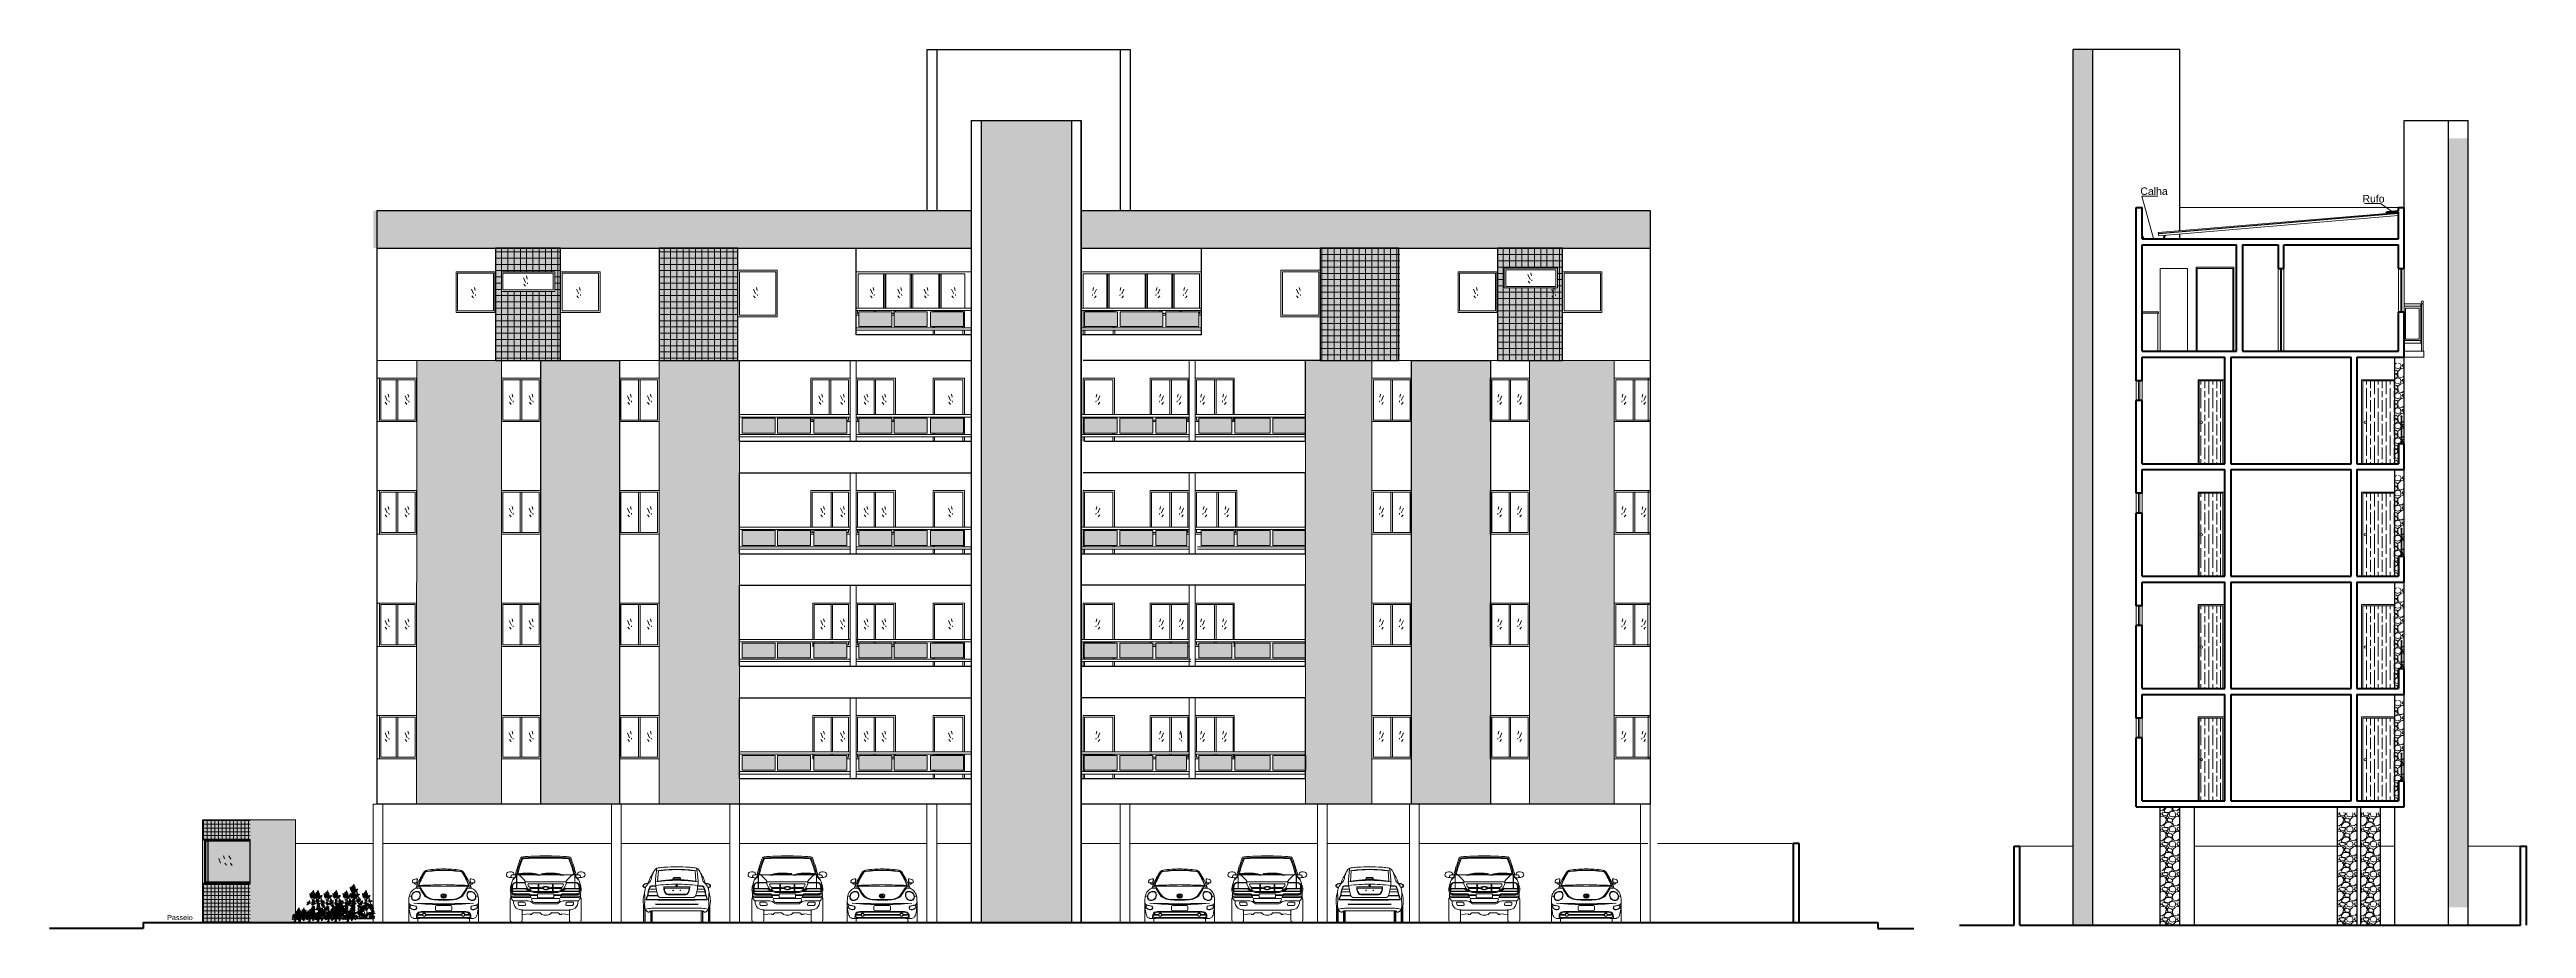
# Model space of a CAD drawing. Header units: millimetres. Extents: x 42 to 552, y 43 to 535.
# Drawn here: x 277.4 to 340.2, y 504.1 to 526.4 of the extents above; entities that cross this region are included whole.
import ezdxf
from ezdxf.enums import TextEntityAlignment as Align

# ---------------------------------------------------------------- set-up
doc = ezdxf.new("R2010")
doc.units = ezdxf.units.MM
doc.header["$LTSCALE"] = 0.75
doc.header["$MEASUREMENT"] = 0
for name, color, linetype in [('1VEGETAÇÃO', 7, 'Continuous'), ('SOMBRA', 9, 'Continuous'), ('Textos', 144, 'Continuous')]:
    doc.layers.add(name, color=color, linetype=linetype)
for name, color, linetype, lineweight in [('Gramado', 9, 'Continuous', 0), ('Guias', 6, 'Continuous', 0), ('Linhas', 7, 'Continuous', 15), ('Linhas finas', 7, 'Continuous', 0), ('Linhas grossas', 7, 'Continuous', 30), ('Linhas medias', 7, 'Continuous', 30), ('Paredes', 7, 'Continuous', 50)]:
    doc.layers.add(name, color=color, linetype=linetype, lineweight=lineweight)
doc.styles.get("Standard").update_dxf_attribs({"font": 'arial.ttf'})
pattern_1 = [(228.0127875, (-817.499816, -742.752314), (-8.1280000006, -9.1439999994), [0.1366886, -13.53219346]), (184.969741, (-817.591256, -742.853914), (12.1919999952, 1.0160000579), [0.2345619, -23.22161956]), (132.510447, (-817.824936, -742.874234), (10.1600000043, -11.175999996), [0.1653926, -16.3738891]), (267.273689, (-818.221176, -743.128234), (1.0160000021, 20.3199999999), [0.2136018, -21.14657497]), (292.8336542, (-818.231336, -743.341594), (-5.0800000004, 12.1919999998), [0.2094535, -20.7359231]), (357.273689, (-818.150056, -743.534634), (-20.3199999999, 1.0160000021), [0.2136018, -21.14657497]), (37.6942405, (-817.936696, -743.544794), (-13.2079999994, -10.16000000076), [0.28247746, -27.9652461]), (72.2553284, (-817.713176, -743.372074), (7.1120000019, 22.3519999994), [0.2666878, -26.40210264]), (121.4295656, (-817.631896, -743.118074), (-8.1280000012, 13.2079999993), [0.2143252, -21.2182183]), (175.2363583, (-817.74366, -742.935194), (11.176, -1.0160000018), [0.2446853, -11.9895748]), (222.3974378, (-817.987496, -742.914874), (-12.1919999996, -11.1760000004), [0.31643117, -31.326709]), (138.814075, (-817.21534, -743.13839), (-7.1119999996, 6.0960000005), [0.1080018, -10.6922263]), (171.4692344, (-817.296616, -743.067274), (13.2080000004, -2.0319999977), [0.2054728, -20.3418556]), (225, (-817.4998, -743.0368), (-1e-16, -1.016), [0.14368374, -1.29315724]), (203.1985905, (-817.57094, -742.91487), (5.08, 2.032), [0.0773765, -7.66024895]), (291.80141, (-817.64206, -742.94535), (-1.016, 3.048), [0.10942625, -5.3619012]), (30.963757, (-817.60142, -743.04695), (3.048, 2.032), [0.17772786, -5.74651926]), (161.565051, (-817.449, -742.9555), (2.032, -1.016), [0.12851486, -3.08435925]), (16.3895403, (-818.231336, -742.945354), (10.16, 3.048), [0.1800352, -17.82353067]), (70.346176, (-818.058616, -742.894554), (-4.0640000004, -11.176), [0.1510396, -14.9528863]), (293.1985905, (-817.44902, -742.75231), (-2.032, 5.08), [0.15475204, -7.58287344]), (343.6104597, (-817.388056, -742.894554), (-10.1600000002, 3.0479999993), [0.1800352, -17.82353067]), (339.443955, (-818.23134, -743.57527), (-5.08, 2.032), [0.1736141, -8.5070937]), (294.7751406, (-818.068776, -743.636234), (-5.080000006, 11.1759999973), [0.14546885, -14.40143735]), (66.8014095, (-817.43886, -743.76831), (2.032, 5.08), [0.15475204, -7.58287344]), (17.3540246, (-817.377896, -743.626074), (-13.2079999997, -4.0640000009), [0.1703131, -16.8609504]), (69.443955, (-817.9367, -743.76831), (-2.032, -5.08), [0.08680704, -8.59390077]), (101.309932, (-817.49982, -743.76831), (-1.016, 4.064), [0.05180584, -5.128798]), (165.963757, (-817.50998, -743.71751), (3.048, -1.016), [0.2094535, -3.97962184]), (186.009006, (-817.713176, -743.666714), (10.16, 1.0160000005), [0.1941068, -19.21654595]), (303.690068, (-817.60142, -743.1384), (-1.016, 2.032), [0.14652955, -3.51671054]), (353.1572266, (-817.520136, -743.260314), (17.2720000001, -2.0319999991), [0.2558227, -25.3264036]), (60.945396, (-817.26614, -743.29079), (-4.064, -7.112), [0.1046033, -10.3557569]), (90, (-817.2153, -743.1994), (-1.016, 1.016), [0.06096, -0.95504]), (120.256437, (-817.733496, -743.636234), (4.0639999995, -7.1120000003), [0.1411468, -13.9735763]), (48.0127875, (-817.804616, -743.514314), (8.1280000007, 9.1439999994), [0.27337715, -13.3955049]), (0, (-817.6217, -743.3111), (1.016, 1.016), [0.26416, -0.75184]), (325.3048465, (-817.357576, -743.311114), (10.1600000038, -7.1119999945), [0.1606438, -15.9037267]), (254.054604, (-817.2255, -743.40255), (-1.016, -4.064), [0.14793163, -7.24866]), (207.6459754, (-817.266136, -743.544794), (-19.3040000007, -10.1599999987), [0.24085804, -23.84498577]), (175.4260787, (-817.479496, -743.656554), (-13.208, 1.016), [0.2548118, -25.2263386])]

msp = doc.modelspace()

# ---------------------------------------------------------------- texts
at = {"layer": 'Linhas finas'}
msp.add_text('Passeio', height=0.13, dxfattribs=at).set_placement((280.375, 504.299))
at = {"layer": 'Textos'}
for s, p in [('Calha', (330.779, 522.685)), ('Rufo', (336.347, 522.493))]:
    msp.add_text(s, height=0.19, dxfattribs=at).set_placement(p, align=Align.CENTER)

# ---------------------------------------------------------------- blocks, each defined once
blk = doc.blocks.new('BeetleF')
for p, q in [((0.045, 0.968), (0.097, 0.951)), ((0.06, 0.998), (0.115, 0.993)), ((0.306, 0.921), (0.77, 0.921)), ((0.738, 0.639), (0.71, 0.679)), ((0.744, 0.646), (0.714, 0.69)), ((0.764, 0.676), (0.74, 0.712)), ((0.744, 0.646), (0.764, 0.676)), ((0.748, 0.635), (0.77, 0.667)), ((0.77, 0.684), (0.749, 0.716)), ((0.77, 0.676), (0.764, 0.676)), ((1.234, 0.921), (0.77, 0.921)), ((0.77, 0.684), (0.792, 0.716)), ((0.77, 0.676), (0.776, 0.676)), ((0.792, 0.635), (0.77, 0.667)), ((0.776, 0.676), (0.801, 0.712)), ((0.796, 0.646), (0.776, 0.676)), ((0.796, 0.646), (0.826, 0.69)), ((0.803, 0.639), (0.83, 0.679)), ((1.48, 0.998), (1.425, 0.993)), ((1.496, 0.968), (1.443, 0.951)), ((-0.115, 0.492), (-0.115, 0.038)), ((-0.087, 0.414), (-0.078, 0.444)), ((-0.081, 0.412), (-0.073, 0.441)), ((0.077, 0), (-0.077, 0)), ((-0.04, 0.43), (0.062, 0.411)), ((-0.039, 0.436), (0.063, 0.416)), ((0.105, 0.185), (0.233, 0.185)), ((0.115, 0.207), (0.233, 0.207)), ((0.115, 0.103), (0.115, 0.038)), ((0.126, 0.124), (0.77, 0.124)), ((0.165, 0.106), (0.77, 0.106)), ((0.192, 0.259), (0.77, 0.259)), ((0.205, 0.277), (0.77, 0.277)), ((0.32, 0.207), (0.77, 0.207)), ((0.32, 0.185), (0.77, 0.185)), ((0.561, 0.327), (0.561, 0.4)), ((0.59, 0.429), (0.77, 0.429)), ((0.77, 0.298), (0.59, 0.298)), ((0.629, 0.571), (0.77, 0.571)), ((0.629, 0.57), (0.77, 0.57)), ((0.648, 0.581), (0.77, 0.581)), ((0.892, 0.581), (0.77, 0.581)), ((0.912, 0.571), (0.77, 0.571)), ((0.912, 0.57), (0.77, 0.57)), ((0.951, 0.429), (0.77, 0.429)), ((0.77, 0.298), (0.951, 0.298)), ((1.336, 0.277), (0.77, 0.277)), ((1.348, 0.259), (0.77, 0.259)), ((1.22, 0.207), (0.77, 0.207)), ((1.22, 0.185), (0.77, 0.185)), ((1.411, 0.124), (0.77, 0.124)), ((1.375, 0.106), (0.77, 0.106)), ((0.979, 0.327), (0.979, 0.4)), ((1.425, 0.207), (1.307, 0.207)), ((1.435, 0.185), (1.307, 0.185)), ((1.425, 0.103), (1.425, 0.038)), ((1.463, 0), (1.618, 0)), ((1.579, 0.436), (1.478, 0.416)), ((1.58, 0.43), (1.479, 0.411)), ((1.621, 0.412), (1.613, 0.441)), ((1.627, 0.414), (1.618, 0.444)), ((1.655, 0.492), (1.655, 0.038))]:
    blk.add_line(p, q)
for centre, radius in [((0.277, 0.197), 0.045), ((0.277, 0.197), 0.0343), ((1.264, 0.197), 0.045), ((1.264, 0.197), 0.0343)]:
    blk.add_circle(centre, radius)
for centre, radius, start, end in [((1.285, 0.581), 1.207, 144.53354, 162.5947), ((1.296, 0.581), 1.207, 144.53354, 162.5947), ((0.898, 0.861), 0.755, 148.31655, 151.71403), ((0.404, 1.163), 0.176, 108.70157, 147.65717), ((0.523, 1.116), 0.276, 129.37608, 143.25243), ((0.746, -1.375), 2.694, 89.47945, 99.48873), ((0.746, -1.365), 2.694, 89.47945, 99.2866), ((0.904, -3.416), 4.778, 91.6077, 96.6888), ((0.636, -3.416), 4.778, 83.3112, 88.3923), ((0.795, -1.365), 2.694, 80.7134, 90.52055), ((0.795, -1.375), 2.694, 80.51127, 90.52055), ((1.017, 1.116), 0.276, 36.74757, 50.62392), ((1.136, 1.163), 0.176, 32.34283, 71.29843), ((0.244, 0.581), 1.207, 17.4053, 35.46646), ((0.255, 0.581), 1.207, 17.4053, 35.46646), ((0.643, 0.861), 0.755, 28.28597, 31.68345), ((0.226, 0.597), 0.337, 160.96346, 180.29892), ((-0.054, 0.82), 0.157, 252.29581, 271.84089), ((-0.054, 0.825), 0.157, 252.67651, 271.84089), ((0.145, 0.626), 0.251, 130.06388, 161.21226), ((0.063, 0.651), 0.113, 162.72059, 205.82677), ((0.079, 0.662), 0.126, 101.92094, 169.83549), ((0.063, 0.651), 0.103, 162.72059, 205.82677), ((0.079, 0.662), 0.116, 101.92094, 169.83549), ((0.045, 1.032), 0.0681, 142.41591, 187.41579), ((0.018, 1.044), 0.0455, 207.27728, 280.00572), ((0.111, 0.696), 0.176, 98.64734, 136.37337), ((0.077, 0.98), 0.127, 78.89846, 132.42815), ((0.02, 1.336), 0.334, 266.22645, 280.8184), ((0.051, 0.996), 0.028, 174.20344, 258.24766), ((0.055, 1.326), 0.329, 264.83592, 274.82706), ((0.054, 0.68), 0.113, 262.15526, 333.19237), ((0.09, 0.677), 0.114, 56.29882, 108.58695), ((0.09, 0.677), 0.104, 56.29882, 108.58695), ((2.227, 0.036), 2.319, 149.33182, 159.03478), ((0.112, 0.832), 0.0509, 53.08713, 133.9985), ((0.112, 0.832), 0.049, 53.08713, 133.9985), ((0.082, 1.014), 0.00567, 274.82706, 352.35386), ((0.082, 1.014), 0.0151, 274.82706, 352.35386), ((0.12, 0.747), 0.128, 79.49025, 105.92077), ((-0.206, 1.09), 0.303, 345.33145, 2.58774), ((0.114, 0.943), 0.0204, 176.06068, 249.55398), ((-0.454, 1.086), 0.556, 352.35386, 1.8946), ((0.162, 1.113), 0.197, 253.80582, 259.67562), ((0.072, 0.778), 0.151, 28.22376, 68.87812), ((0.185, 2.254), 1.313, 267.71103, 272.28897), ((0.215, 1.071), 0.152, 237.50392, 272.27107), ((0.094, 0.77), 0.113, 28.20337, 64.79336), ((0.094, 0.77), 0.114, 28.20337, 64.79336), ((0.122, 0.731), 0.0419, 31.16, 52.42168), ((0.122, 0.731), 0.0513, 31.16, 52.42168), ((0.041, 0.693), 0.131, 330.90499, 27.70075), ((0.041, 0.693), 0.14, 330.90499, 27.70075), ((1.069, 1.3), 0.997, 208.59377, 219.09794), ((1.069, 1.3), 0.996, 208.59377, 219.09794), ((0.111, 0.786), 0.114, 28.20337, 33.86285), ((0.196, 3.687), 2.769, 270.31213, 272.28001), ((1.086, 1.317), 0.996, 208.59377, 219.09794), ((-1.177, 51.221), 50.298, 271.61168, 272.21851), ((0.508, 0.882), 0.3, 224.84437, 255.00712), ((0.508, 0.882), 0.298, 224.84437, 255.00712), ((0.507, 0.846), 0.25, 218.97887, 253.38747), ((2.717, 51.221), 50.298, 267.78149, 268.38832), ((1.033, 0.846), 0.25, 286.61253, 321.02113), ((1.033, 0.882), 0.298, 284.99288, 315.15563), ((1.033, 0.882), 0.3, 284.99288, 315.15563), ((0.455, 1.317), 0.996, 320.90206, 331.40623), ((1.345, 3.687), 2.769, 267.71999, 269.68787), ((0.471, 1.3), 0.996, 320.90206, 331.40623), ((0.471, 1.3), 0.997, 320.90206, 331.40623), ((1.355, 2.254), 1.313, 267.71103, 272.28897), ((-0.687, 0.036), 2.319, 20.96522, 30.66818), ((1.326, 1.071), 0.152, 267.72893, 302.49608), ((1.43, 0.786), 0.114, 146.13715, 151.79663), ((1.468, 0.778), 0.151, 111.12188, 151.77624), ((1.446, 0.77), 0.114, 115.20664, 151.79663), ((1.446, 0.77), 0.113, 115.20664, 151.79663), ((1.499, 0.693), 0.14, 152.29925, 209.09501), ((1.499, 0.693), 0.131, 152.29925, 209.09501), ((1.419, 0.731), 0.0513, 127.57832, 148.84), ((1.419, 0.731), 0.0419, 127.57832, 148.84), ((1.486, 0.68), 0.113, 206.80763, 277.84474), ((1.451, 0.677), 0.114, 71.41305, 123.70118), ((1.451, 0.677), 0.104, 71.41305, 123.70118), ((1.428, 0.832), 0.0509, 46.0015, 126.91287), ((1.421, 0.747), 0.128, 74.07923, 100.50975), ((1.428, 0.832), 0.049, 46.0015, 126.91287), ((1.378, 1.113), 0.197, 280.32438, 286.19418), ((1.426, 0.943), 0.0204, 290.44602, 3.93932), ((1.464, 0.98), 0.127, 47.57185, 101.10154), ((1.995, 1.086), 0.556, 178.1054, 187.64614), ((1.747, 1.09), 0.303, 177.41226, 194.66855), ((1.459, 1.014), 0.0151, 187.64614, 265.17294), ((1.459, 1.014), 0.00567, 187.64614, 265.17294), ((1.429, 0.696), 0.176, 43.62663, 81.35266), ((1.485, 1.326), 0.329, 265.17294, 275.16408), ((1.521, 1.336), 0.334, 259.1816, 273.77355), ((1.461, 0.662), 0.116, 10.16451, 78.07906), ((1.461, 0.662), 0.126, 10.16451, 78.07906), ((1.49, 0.996), 0.028, 281.75234, 5.79656), ((1.523, 1.044), 0.0455, 259.99428, 332.72272), ((1.496, 1.032), 0.0681, 352.58421, 37.58409), ((1.395, 0.626), 0.251, 18.78774, 49.93612), ((1.477, 0.651), 0.103, 334.17323, 17.27941), ((1.477, 0.651), 0.113, 334.17323, 17.27941), ((1.594, 0.825), 0.157, 268.15911, 287.32349), ((1.594, 0.82), 0.157, 268.15911, 287.70419), ((1.314, 0.597), 0.337, 359.70108, 19.03654), ((1.076, 0.493), 1.191, 175.09336, 191.66542), ((-0.017, 0.528), 0.0977, 180.2317, 204.87041), ((-0.032, 0.514), 0.0839, 188.52653, 225.17245), ((-0.077, 0.038), 0.0378, 180, 270), ((-0.032, 0.514), 0.0783, 200.13903, 225.17245), ((-0.024, 0.53), 0.101, 228.47896, 261.29343), ((0.194, 0.291), 0.287, 187.82135, 213.93062), ((-0.024, 0.402), 0.0635, 157.73593, 232.27394), ((-0.024, 0.53), 0.095, 228.47896, 261.29343), ((-0.024, 0.402), 0.0578, 157.73593, 232.27394), ((0.028, 0.479), 0.156, 234.28968, 272.50036), ((0.028, 0.479), 0.151, 234.28968, 272.50036), ((0.062, 0.284), 0.186, 235.29755, 275.50814), ((0.041, 0.651), 0.0931, 212.00781, 268.15367), ((0.041, 0.651), 0.0837, 212.00781, 268.15367), ((-0.438, -42.474), 42.963, 88.3846, 89.39871), ((0.712, 8.073), 7.618, 264.76693, 270.43927), ((0.036, 0.374), 0.0453, 268.73188, 344.89838), ((0.036, 0.374), 0.051, 268.73188, 344.89838), ((0.054, 0.68), 0.123, 262.15526, 333.19237), ((0.037, 0.374), 0.0441, 344.22609, 56.59938), ((0.037, 0.374), 0.0497, 344.22609, 56.59938), ((0.077, 0.038), 0.0378, 270, 360), ((1.122, 0.084), 1.043, 175.19892, 179.2001), ((0.202, -0.929), 1.035, 92.05124, 96.80431), ((0.681, 0.113), 0.601, 171.86941, 174.37704), ((0.188, 0.175), 0.104, 123.67439, 167.21691), ((0.869, 0.118), 0.77, 176.04895, 177.52573), ((0.128, 0.151), 0.0271, 175.05388, 273.71158), ((0.214, 0.15), 0.115, 141.61019, 169.39514), ((0.2, 0.166), 0.0932, 96.62559, 144.27836), ((0.199, 0.119), 0.158, 88.03461, 116.00922), ((0.209, 0.078), 0.182, 95.33955, 96.13999), ((0.662, 1.712), 1.143, 258.31797, 268.34489), ((0.662, 1.712), 1.141, 258.31797, 268.34489), ((0.649, 1.485), 0.904, 256.37817, 269.95486), ((0.59, 0.4), 0.0283, 90, 180), ((0.59, 0.327), 0.0283, 180, 270), ((1.979, -42.474), 42.963, 90.60129, 91.6154), ((0.829, 8.073), 7.618, 269.56073, 275.23307), ((0.892, 1.485), 0.904, 270.04514, 283.62183), ((0.879, 1.712), 1.141, 271.65511, 281.68203), ((0.879, 1.712), 1.143, 271.65511, 281.68203), ((0.951, 0.4), 0.0283, 0, 90), ((0.951, 0.327), 0.0283, 270, 0), ((1.341, 0.119), 0.158, 63.99078, 91.96539), ((1.332, 0.078), 0.182, 83.86001, 84.66045), ((1.34, 0.166), 0.0932, 35.72164, 83.37441), ((1.338, -0.929), 1.035, 83.19569, 87.94876), ((1.486, 0.68), 0.123, 206.80763, 277.84474), ((1.353, 0.175), 0.104, 12.78309, 56.32561), ((1.413, 0.151), 0.0271, 266.28842, 4.94612), ((1.326, 0.15), 0.115, 10.60486, 38.38981), ((1.463, 0.038), 0.0378, 180, 270), ((0.671, 0.118), 0.77, 2.64253, 3.95105), ((1.503, 0.374), 0.0497, 123.40062, 195.77391), ((0.859, 0.113), 0.601, 5.62296, 8.13059), ((1.504, 0.374), 0.051, 195.10162, 271.26812), ((0.418, 0.084), 1.043, 0.7999, 4.80108), ((1.503, 0.374), 0.0441, 123.40062, 195.77391), ((1.504, 0.374), 0.0453, 195.10162, 271.26812), ((1.479, 0.284), 0.186, 264.49186, 304.70245), ((1.5, 0.651), 0.0837, 271.84633, 327.99219), ((1.5, 0.651), 0.0931, 271.84633, 327.99219), ((1.512, 0.479), 0.151, 267.49964, 305.71032), ((1.512, 0.479), 0.156, 267.49964, 305.71032), ((1.565, 0.53), 0.095, 278.70657, 311.52104), ((1.565, 0.53), 0.101, 278.70657, 311.52104), ((1.347, 0.291), 0.287, 326.06938, 352.17865), ((1.565, 0.402), 0.0578, 307.72606, 22.26407), ((1.565, 0.402), 0.0635, 307.72606, 22.26407), ((1.618, 0.038), 0.0378, 270, 0), ((1.572, 0.514), 0.0783, 314.82755, 339.86097), ((0.464, 0.493), 1.191, 348.33458, 4.90664), ((1.572, 0.514), 0.0839, 314.82755, 351.47347), ((1.557, 0.528), 0.0977, 335.12959, 359.7683)]:
    blk.add_arc(centre, radius, start, end)
blk.add_ellipse((0.77, 0.676), major_axis=(0.0717, 0.0035), ratio=0.761815, start_param=1.533808, end_param=4.675401)
at = {"extrusion": (0, 0, -1)}
blk.add_ellipse((0.77, 0.676), major_axis=(-0.0717, 0.0035), ratio=0.761815, start_param=1.533808, end_param=4.675401, dxfattribs=at)
for points, knots in [([(0.71, 0.679), (0.71, 0.675), (0.71, 0.671), (0.713, 0.656), (0.722, 0.646), (0.737, 0.639), (0.737, 0.639), (0.738, 0.639)], [2.991978, 2.991978, 2.991978, 2.991978, 3.28297, 3.28297, 4.103713, 4.103713, 4.12972, 4.12972, 4.12972, 4.12972]), ([(0.74, 0.712), (0.732, 0.709), (0.726, 0.705), (0.718, 0.696), (0.716, 0.693), (0.714, 0.69)], [2.0484025, 2.0484025, 2.0484025, 2.0484025, 2.4622277, 2.4622277, 2.7112994, 2.7112994, 2.7112994, 2.7112994]), ([(0.77, 0.719), (0.768, 0.719), (0.766, 0.719), (0.759, 0.718), (0.753, 0.717), (0.749, 0.716)], [1.5373636, 1.5373636, 1.5373636, 1.5373636, 1.6414851, 1.6414851, 1.8865934, 1.8865934, 1.8865934, 1.8865934]), ([(0.77, 0.719), (0.772, 0.719), (0.775, 0.719), (0.782, 0.718), (0.787, 0.717), (0.792, 0.716)], [1.5373636, 1.5373636, 1.5373636, 1.5373636, 1.6414851, 1.6414851, 1.8865934, 1.8865934, 1.8865934, 1.8865934]), ([(0.801, 0.712), (0.808, 0.709), (0.815, 0.705), (0.822, 0.696), (0.825, 0.693), (0.826, 0.69)], [2.0484025, 2.0484025, 2.0484025, 2.0484025, 2.4622277, 2.4622277, 2.7112994, 2.7112994, 2.7112994, 2.7112994]), ([(0.83, 0.679), (0.831, 0.675), (0.831, 0.671), (0.827, 0.656), (0.818, 0.646), (0.804, 0.639), (0.803, 0.639), (0.803, 0.639)], [2.991978, 2.991978, 2.991978, 2.991978, 3.28297, 3.28297, 4.103713, 4.103713, 4.12972, 4.12972, 4.12972, 4.12972])]:
    blk.add_open_spline(points, degree=3, knots=knots)
for points in [[(0.748, 0.635), (0.755, 0.633), (0.763, 0.632), (0.77, 0.632)], [(0.792, 0.635), (0.785, 0.633), (0.778, 0.632), (0.77, 0.632)]]:
    blk.add_open_spline(points, degree=3)
blk = doc.blocks.new('RangerF')
for p, q in [((-0.102, 0.782), (0.382, 0.782)), ((-0.097, 0.863), (0.008, 0.863)), ((-0.097, 0.855), (0.222, 0.855)), ((-0.094, 0.791), (0.306, 0.791)), ((-0.088, 0.664), (0.356, 0.664)), ((-0.067, 0.638), (-0.088, 0.638)), ((-0.077, 0.712), (-0.064, 0.712)), ((-0.067, 0.638), (0.382, 0.638)), ((-0.065, 0.736), (-0.051, 0.736)), ((-0.039, 0.699), (0.33, 0.699)), ((-0.036, 1.011), (0.229, 1.011)), ((-0.036, 1.002), (0.008, 1.002)), ((-0.026, 0.723), (0.333, 0.723)), ((0.008, 1.198), (0.008, 1.011)), ((0.008, 1.002), (0.008, 0.863)), ((0.011, 1.209), (0.539, 1.209)), ((0.015, 1.198), (0.015, 1.011)), ((0.015, 1.002), (0.229, 1.002)), ((0.015, 1.002), (0.015, 0.863)), ((0.015, 0.863), (0.291, 0.863)), ((0.25, 1.033), (0.75, 1.033)), ((0.326, 0.979), (0.751, 0.979)), ((0.35, 0.862), (0.627, 0.862)), ((0.354, 0.891), (0.619, 0.891)), ((0.356, 0.664), (0.382, 0.638)), ((0.388, 0.681), (0.524, 0.681)), ((0.413, 0.702), (0.524, 0.702)), ((0.435, 0.788), (0.75, 0.788)), ((0.452, 0.759), (0.75, 0.759)), ((0.524, 0.702), (0.524, 0.681)), ((0.545, 0.716), (0.545, 0.641)), ((0.559, 0.73), (0.75, 0.73)), ((0.562, 0.979), (0.562, 0.891)), ((0.562, 0.862), (0.562, 0.788)), ((0.579, 0.979), (0.579, 0.891)), ((0.579, 0.862), (0.579, 0.788)), ((0.612, 1.209), (0.684, 1.209)), ((1.129, 1.209), (0.684, 1.209)), ((1.174, 0.979), (0.748, 0.979)), ((1.25, 1.033), (0.75, 1.033)), ((1.064, 0.788), (0.75, 0.788)), ((1.048, 0.759), (0.75, 0.759)), ((0.941, 0.73), (0.75, 0.73)), ((1.149, 0.862), (0.873, 0.862)), ((1.146, 0.891), (0.881, 0.891)), ((1.129, 1.209), (0.895, 1.209)), ((0.921, 0.979), (0.921, 0.891)), ((0.921, 0.862), (0.921, 0.788)), ((0.938, 0.979), (0.938, 0.891)), ((0.938, 0.862), (0.938, 0.788)), ((0.955, 0.716), (0.955, 0.641)), ((0.976, 0.702), (0.976, 0.681)), ((1.087, 0.702), (0.976, 0.702)), ((1.112, 0.681), (0.976, 0.681)), ((1.602, 0.782), (1.118, 0.782)), ((1.144, 0.664), (1.118, 0.638)), ((1.567, 0.638), (1.118, 0.638)), ((1.588, 0.664), (1.144, 0.664)), ((1.526, 0.723), (1.167, 0.723)), ((1.539, 0.699), (1.169, 0.699)), ((1.594, 0.791), (1.194, 0.791)), ((1.489, 1.209), (1.202, 1.209)), ((1.485, 0.863), (1.209, 0.863)), ((1.536, 1.011), (1.271, 1.011)), ((1.485, 1.002), (1.271, 1.002)), ((1.597, 0.855), (1.277, 0.855)), ((1.485, 1.198), (1.485, 1.011)), ((1.485, 1.002), (1.485, 0.863)), ((1.492, 1.198), (1.492, 1.011)), ((1.492, 1.002), (1.492, 0.863)), ((1.536, 1.002), (1.492, 1.002)), ((1.596, 0.863), (1.492, 0.863)), ((1.565, 0.736), (1.551, 0.736)), ((1.577, 0.712), (1.563, 0.712)), ((1.567, 0.638), (1.588, 0.638)), ((-0.149, 0.602), (-0.149, 0.059)), ((-0.137, 0.625), (-0.132, 0.625)), ((-0.09, 0), (0.09, 0)), ((0.306, 0.546), (-0.064, 0.546)), ((0.065, 0.516), (0.195, 0.516)), ((0.072, 0.433), (0.213, 0.433)), ((0.149, 0.317), (0.149, 0.203)), ((0.149, 0.317), (0.75, 0.317)), ((0.353, 0.221), (0.149, 0.203)), ((0.149, 0.203), (0.149, 0.059)), ((0.353, 0.206), (0.353, 0.221)), ((0.398, 0.206), (0.353, 0.206)), ((0.431, 0.242), (0.398, 0.221)), ((0.398, 0.221), (0.398, 0.206)), ((0.75, 0.612), (0.416, 0.612)), ((0.539, 0.248), (0.431, 0.242)), ((0.485, 0.504), (0.75, 0.504)), ((0.485, 0.472), (0.75, 0.472)), ((0.539, 0.248), (0.602, 0.249)), ((0.559, 0.627), (0.75, 0.627)), ((0.714, 0.189), (0.75, 0.189)), ((0.941, 0.627), (0.75, 0.627)), ((0.75, 0.612), (1.084, 0.612)), ((1.014, 0.504), (0.75, 0.504)), ((1.014, 0.472), (0.75, 0.472)), ((1.35, 0.317), (0.75, 0.317)), ((0.785, 0.189), (0.75, 0.189)), ((0.961, 0.248), (0.898, 0.249)), ((0.961, 0.248), (1.069, 0.242)), ((1.069, 0.242), (1.102, 0.221)), ((1.102, 0.221), (1.102, 0.206)), ((1.102, 0.206), (1.147, 0.206)), ((1.147, 0.221), (1.35, 0.203)), ((1.147, 0.206), (1.147, 0.221)), ((1.194, 0.546), (1.564, 0.546)), ((1.428, 0.433), (1.287, 0.433)), ((1.435, 0.516), (1.305, 0.516)), ((1.35, 0.317), (1.35, 0.203)), ((1.35, 0.203), (1.35, 0.059)), ((1.59, 0), (1.41, 0)), ((1.636, 0.625), (1.632, 0.625)), ((1.649, 0.602), (1.649, 0.059))]:
    blk.add_line(p, q)
for centre, radius, start, end in [((-0.176, 1.208), 0.0726, 108.74967, 143.19215), ((-0.14, 0.959), 0.323, 86.42974, 100.51864), ((-0.124, 1.201), 0.0806, 44.29537, 87.04951), ((-0.15, 1.22), 0.0914, 353.65081, 24.11602), ((3.207, 0.409), 3.326, 158.30394, 166.05748), ((2.521, 0.631), 2.577, 157.44774, 167.62258), ((2.709, 0.595), 2.742, 158.31511, 166.25746), ((0.172, 1.6), 0.0679, 101.86744, 145.45909), ((0.177, 1.599), 0.0414, 95.8789, 151.11801), ((0.701, -4.838), 6.526, 89.56808, 94.77127), ((0.177, 1.599), 0.0185, 95.8789, 151.11801), ((0.721, -7.31), 8.966, 89.81726, 93.50564), ((0.721, -7.31), 8.944, 89.81726, 93.50564), ((0.799, -4.838), 6.526, 85.22873, 90.43192), ((0.779, -7.31), 8.966, 86.49436, 90.18274), ((0.779, -7.31), 8.944, 86.49436, 90.18274), ((1.323, 1.599), 0.0185, 28.88199, 84.1211), ((1.323, 1.599), 0.0414, 28.88199, 84.1211), ((-1.209, 0.595), 2.742, 13.74254, 21.68489), ((1.328, 1.6), 0.0679, 34.54091, 78.13256), ((-1.021, 0.631), 2.577, 12.37742, 22.55226), ((-1.707, 0.409), 3.326, 13.94252, 21.69606), ((1.65, 1.22), 0.0914, 155.88398, 186.34919), ((1.624, 1.201), 0.0806, 92.95049, 135.70463), ((1.64, 0.959), 0.323, 79.48136, 93.57026), ((1.676, 1.208), 0.0726, 36.80785, 71.25033), ((-0.202, 1.204), 0.0477, 172.1039, 247.7778), ((-0.13, 1.19), 0.121, 149.63221, 170.38097), ((-0.124, 1.391), 0.25, 247.38846, 273.63142), ((0.155, 0.843), 0.304, 162.84415, 186.31088), ((135.999, 33.689), 140.061, 193.57723, 193.60083), ((0.158, 0.68), 0.295, 171.42589, 190.83693), ((-0.076, 0.771), 0.108, 235.49167, 263.28852), ((-0.495, 1.086), 0.39, 336.77205, 350.02304), ((-0.076, 0.745), 0.108, 236.1697, 263.28852), ((-0.051, 0.74), 0.0839, 170.76757, 190.6), ((-0.058, 0.959), 0.219, 249.86805, 264.18857), ((-0.071, 0.935), 0.219, 253.47056, 264.18857), ((-0.098, 1.17), 0.0348, 148.44327, 226.27623), ((-0.102, 1.178), 0.0275, 90.24647, 157.08004), ((2.045, 0.776), 2.17, 173.8594, 177.98642), ((0.204, 0.852), 0.326, 179.9438, 192.25469), ((-0.03, 1.442), 0.311, 252.73749, 255.363), ((-0.053, 0.797), 0.0643, 190.96526, 228.37808), ((0.051, 0.99), 0.163, 149.7342, 173.75931), ((0.051, 0.99), 0.163, 169.83442, 173.75931), ((-0.03, 1.442), 0.311, 255.363, 265.88292), ((0.419, 0.843), 0.524, 172.11443, 186.66648), ((-0.034, 0.751), 0.459, 93.12928, 98.52509), ((0.057, 0.899), 0.158, 142.27945, 174.0661), ((0.419, 0.843), 0.516, 172.11443, 185.82025), ((-0.047, 0.822), 0.0879, 236.6021, 258.4801), ((-0.06, 0.798), 0.0879, 247.5411, 258.4801), ((0.057, 0.899), 0.15, 141.16715, 174.0661), ((0.21, 0.926), 0.334, 141.91751, 154.01728), ((0.051, 0.99), 0.163, 132.58232, 149.7342), ((-0.038, 0.974), 0.0374, 87.08888, 144.16689), ((-0.039, 0.729), 0.0297, 214.83754, 270.10448), ((-0.15, 1.254), 0.17, 302.09536, 335.23579), ((-0.038, 0.974), 0.0289, 87.08888, 138.95705), ((-0.034, 0.751), 0.459, 88.4325, 93.12928), ((-0.105, 1.216), 0.0998, 300.82746, 356.10238), ((-0.026, 0.753), 0.0297, 214.83754, 270.10448), ((-0.034, 0.751), 0.459, 86.44899, 88.4325), ((0.077, 1.241), 0.0318, 169.60067, 262.02606), ((0.066, 1.232), 0.00761, 97.39905, 262.60095), ((0.215, 3.968), 2.733, 266.86394, 267.40695), ((0.215, 3.953), 2.733, 266.86394, 275.06723), ((-0.432, 0.574), 0.812, 34.08641, 51.54061), ((0.088, 1.232), 0.00543, 96.42909, 263.57091), ((0.36, -0.298), 1.56, 96.15862, 100.08533), ((0.36, -0.309), 1.56, 96.15862, 100.08533), ((0.215, 3.968), 2.733, 268.59065, 273.38954), ((0.274, 0.059), 1.196, 73.83276, 93.90799), ((0.274, 0.048), 1.196, 78.79904, 93.90799), ((0.221, 0.783), 0.0805, 53.03783, 89.34824), ((0.221, 0.783), 0.072, 53.03783, 89.34824), ((0.297, 1.002), 0.0685, 164.48999, 197.1381), ((0.258, 0.999), 0.0348, 102.81078, 140.80766), ((0.541, 1.063), 0.32, 194.57673, 225.28052), ((0.076, 0.639), 0.276, 33.46571, 47.06035), ((0.076, 0.639), 0.285, 30.31594, 47.06035), ((0.32, 0.959), 0.0204, 71.77898, 187.58991), ((0.421, 0.996), 0.128, 198.06629, 232.55451), ((0.48, 0.973), 0.214, 219.98743, 245.41106), ((0.404, 0.834), 0.154, 241.40998, 264.0166), ((0.399, 0.814), 0.112, 233.72102, 277.16429), ((0.352, 0.904), 0.0131, 228.53361, 278.03662), ((0.359, 0.85), 0.015, 124.46333, 245.07361), ((0.449, 0.909), 0.12, 217.00461, 245.07023), ((0.468, 0.915), 0.157, 240.50416, 264.05144), ((0.437, 0.861), 0.0732, 237.74449, 268.74078), ((-0.126, -1.126), 2.432, 74.03008, 74.90748), ((0.541, 1.206), 0.00573, 359.37601, 74.41966), ((0.559, 0.716), 0.0143, 90, 180), ((0.559, 0.641), 0.0143, 180, 270), ((0.574, 1.306), 0.104, 254.72445, 288.7012), ((0.594, 1.328), 0.438, 273.24266, 286.15101), ((0.625, 0.736), 0.126, 63.1152, 90.94246), ((0.656, 1.232), 0.00761, 97.39905, 262.60095), ((0.805, 3.968), 2.733, 266.86394, 267.40695), ((0.805, 3.953), 2.733, 266.86394, 275.06723), ((0.678, 1.232), 0.00543, 96.42909, 263.57091), ((0.95, -0.298), 1.56, 96.15862, 100.08533), ((0.95, -0.309), 1.56, 96.15862, 100.08533), ((0.805, 3.968), 2.733, 268.59065, 273.38954), ((0.864, 0.059), 1.196, 73.83276, 93.90799), ((0.864, 0.048), 1.196, 78.79904, 93.90799), ((0.906, 1.328), 0.438, 253.84899, 266.75734), ((0.875, 0.736), 0.126, 89.05754, 116.8848), ((0.941, 0.716), 0.0143, 0, 90), ((0.941, 0.641), 0.0143, 270, 0), ((1.032, 0.915), 0.157, 275.94856, 299.49584), ((1.063, 0.861), 0.0732, 271.25922, 302.25551), ((1.101, 0.814), 0.112, 262.83571, 306.27898), ((0.464, -1.126), 2.432, 74.03008, 74.90748), ((1.051, 0.909), 0.12, 294.92977, 322.99539), ((1.02, 0.973), 0.214, 294.58894, 320.01257), ((1.096, 0.834), 0.154, 275.9834, 298.59002), ((1.131, 1.206), 0.00573, 359.37601, 74.41966), ((1.164, 1.306), 0.104, 254.72445, 288.7012), ((1.148, 0.904), 0.0131, 261.96338, 311.46639), ((1.141, 0.85), 0.015, 294.92639, 55.53667), ((1.079, 0.996), 0.128, 307.44549, 341.93371), ((1.18, 0.959), 0.0204, 352.41009, 108.22102), ((1.424, 0.639), 0.285, 132.93965, 149.68406), ((0.959, 1.063), 0.32, 314.71948, 345.42327), ((1.424, 0.639), 0.276, 132.93965, 146.53429), ((1.278, 0.783), 0.0805, 90.65176, 126.96217), ((1.278, 0.783), 0.072, 90.65176, 126.96217), ((1.242, 0.999), 0.0348, 39.19234, 77.18922), ((1.932, 0.574), 0.812, 128.45939, 145.91359), ((1.203, 1.002), 0.0685, 342.8619, 15.51001), ((1.423, 1.241), 0.0318, 277.97394, 10.39933), ((1.65, 1.254), 0.17, 204.76421, 237.90464), ((1.534, 0.751), 0.459, 91.5675, 93.55101), ((1.605, 1.216), 0.0998, 183.89762, 239.17254), ((1.534, 0.751), 0.459, 86.87072, 91.5675), ((1.526, 0.753), 0.0297, 269.89552, 325.16246), ((1.538, 0.974), 0.0374, 35.83311, 92.91112), ((1.538, 0.974), 0.0289, 41.04295, 92.91112), ((1.539, 0.729), 0.0297, 269.89552, 325.16246), ((1.53, 1.442), 0.311, 274.11708, 284.637), ((1.29, 0.926), 0.334, 25.98272, 38.08249), ((1.534, 0.751), 0.459, 81.47491, 86.87072), ((1.449, 0.99), 0.163, 30.2658, 47.41768), ((1.443, 0.899), 0.15, 5.9339, 38.83285), ((1.547, 0.822), 0.0879, 281.5199, 303.3979), ((1.443, 0.899), 0.158, 5.9339, 37.72055), ((1.56, 0.798), 0.0879, 281.5199, 292.4589), ((1.558, 0.959), 0.219, 275.81143, 290.13195), ((1.576, 0.771), 0.108, 276.71148, 304.50833), ((1.576, 0.745), 0.108, 276.71148, 303.8303), ((1.449, 0.99), 0.163, 6.24069, 30.2658), ((1.081, 0.843), 0.516, 354.17975, 7.88557), ((1.571, 0.935), 0.219, 275.81143, 286.52944), ((1.553, 0.797), 0.0643, 311.62192, 349.03474), ((1.081, 0.843), 0.524, 353.33352, 7.88557), ((1.602, 1.178), 0.0275, 22.91996, 89.75353), ((1.624, 1.391), 0.25, 266.36858, 292.61154), ((1.53, 1.442), 0.311, 284.637, 287.26251), ((1.995, 1.086), 0.39, 189.97696, 203.22795), ((1.449, 0.99), 0.163, 6.24069, 10.16558), ((-0.546, 0.776), 2.17, 2.01358, 6.1406), ((1.296, 0.852), 0.326, 347.74531, 0.0562), ((1.598, 1.17), 0.0348, 313.72377, 31.55673), ((1.341, 0.68), 0.295, 349.16307, 8.57411), ((-134.499, 33.689), 140.061, 346.39917, 346.42277), ((1.551, 0.74), 0.0839, 349.4, 9.23243), ((1.345, 0.843), 0.304, 353.68912, 17.15585), ((1.702, 1.204), 0.0477, 292.2222, 7.8961), ((1.63, 1.19), 0.121, 9.61903, 30.36779), ((-0.126, 0.604), 0.0234, 116.36487, 185.20603), ((-0.087, 0.063), 0.0626, 183.39476, 267.45045), ((0.158, 0.68), 0.295, 190.83693, 194.2664), ((-0.15, 0.555), 0.0569, 11.3927, 67.45182), ((-0.062, 0.581), 0.0349, 204.3845, 272.84667), ((0.177, 0.536), 0.246, 178.70836, 223.92569), ((0.141, 0.548), 0.231, 232.23044, 274.20495), ((0.066, 0.498), 0.0187, 92.89592, 177.04595), ((0.132, 0.49), 0.0851, 174.29676, 215.08451), ((0.077, 0.448), 0.016, 206.24984, 252.60495), ((0.087, 0.063), 0.0626, 272.54955, 356.60524), ((0.188, 0.464), 0.0527, 33.39644, 82.26448), ((0.215, 0.457), 0.0244, 265.07134, 347.64188), ((0.178, 0.463), 0.0617, 349.79951, 29.144), ((0.295, 0.369), 0.177, 42.63065, 86.25406), ((0.416, 0.587), 0.0248, 90.22844, 176.28957), ((0.512, 0.606), 0.121, 188.26561, 224.36967), ((0.512, 0.574), 0.121, 222.30555, 224.36967), ((0.48, 0.598), 0.0945, 234.646, 273.49389), ((0.48, 0.566), 0.0945, 234.646, 273.49389), ((0.717, 0.328), 0.139, 214.39568, 269.0513), ((0.783, 0.328), 0.139, 270.9487, 325.60432), ((1.02, 0.598), 0.0945, 266.50611, 305.354), ((1.02, 0.566), 0.0945, 266.50611, 305.354), ((0.988, 0.606), 0.121, 315.63033, 351.73439), ((1.205, 0.369), 0.177, 93.74594, 137.36935), ((0.988, 0.574), 0.121, 315.63033, 317.69445), ((1.083, 0.587), 0.0248, 3.71043, 89.77156), ((1.322, 0.463), 0.0617, 150.856, 190.20049), ((1.285, 0.457), 0.0244, 192.35812, 274.92866), ((1.312, 0.464), 0.0527, 97.73552, 146.60356), ((1.358, 0.548), 0.231, 265.79505, 307.76956), ((1.413, 0.063), 0.0626, 183.39476, 267.45045), ((1.423, 0.448), 0.016, 287.39505, 333.75016), ((1.434, 0.498), 0.0187, 2.95405, 87.10408), ((1.368, 0.49), 0.0851, 324.91549, 5.70324), ((1.323, 0.536), 0.246, 316.07431, 1.29164), ((1.562, 0.581), 0.0349, 267.15333, 335.6155), ((1.587, 0.063), 0.0626, 272.54955, 356.60524), ((1.65, 0.555), 0.0569, 112.54818, 168.6073), ((1.341, 0.68), 0.295, 345.7336, 349.16307), ((1.626, 0.604), 0.0234, 354.79397, 63.63513)]:
    blk.add_arc(centre, radius, start, end)
for centre, major_axis, ratio, start_param, end_param in [((0.575, 1.205), (0.0417, 0), 0.196794, 2.403501, 7.512188), ((0.757, 0.871), (0.0713, 0), 0.454085, 1.672065, 4.61112), ((1.165, 1.205), (0.0417, 0), 0.196794, 2.403501, 7.512188)]:
    blk.add_ellipse(centre, major_axis=major_axis, ratio=ratio, start_param=start_param, end_param=end_param)
at = {"extrusion": (0, 0, -1)}
blk.add_ellipse((0.743, 0.871), major_axis=(-0.0713, 0), ratio=0.454085, start_param=1.672065, end_param=4.61112, dxfattribs=at)
for points in [[(0.75, 0.912), (0.741, 0.912), (0.731, 0.911), (0.703, 0.906), (0.686, 0.899), (0.671, 0.88), (0.668, 0.87), (0.676, 0.853), (0.683, 0.847), (0.702, 0.837), (0.714, 0.833), (0.735, 0.83), (0.742, 0.83), (0.75, 0.83)], [(0.75, 0.912), (0.759, 0.912), (0.768, 0.911), (0.797, 0.906), (0.814, 0.899), (0.829, 0.88), (0.831, 0.87), (0.824, 0.853), (0.817, 0.847), (0.798, 0.837), (0.786, 0.833), (0.765, 0.83), (0.758, 0.83), (0.75, 0.83)]]:
    blk.add_open_spline(points, degree=3, knots=[1.570183, 1.570183, 1.570183, 1.570183, 1.94096, 1.94096, 2.789559, 2.789559, 3.328362, 3.328362, 3.867165, 3.867165, 4.405968, 4.405968, 4.713171, 4.713171, 4.713171, 4.713171])
blk = doc.blocks.new('VectraT')
for p, q in [((0.264, 1.311), (0.245, 1.051)), ((1.199, 1.311), (1.217, 1.051)), ((-0.087, 0.771), (-0.099, 0.702)), ((-0.074, 0.831), (-0.087, 0.771)), ((-0.005, 0.679), (0.254, 0.679)), ((-0.001, 0.688), (0.25, 0.688)), ((0.015, 0.78), (0.226, 0.78)), ((0.035, 0.849), (0.212, 0.849)), ((0.092, 0.928), (0.2, 0.928)), ((0.092, 0.919), (0.2, 0.919)), ((0.425, 0.907), (0.731, 0.907)), ((0.429, 0.869), (0.731, 0.869)), ((0.511, 0.716), (0.731, 0.716)), ((0.511, 0.704), (0.731, 0.704)), ((0.64, 1.121), (0.627, 1.091)), ((0.661, 1.121), (0.648, 1.091)), ((0.663, 1.138), (0.731, 1.138)), ((0.664, 1.124), (0.731, 1.124)), ((0.8, 1.138), (0.731, 1.138)), ((0.799, 1.124), (0.731, 1.124)), ((1.038, 0.907), (0.731, 0.907)), ((1.034, 0.869), (0.731, 0.869)), ((0.952, 0.716), (0.731, 0.716)), ((0.952, 0.704), (0.731, 0.704)), ((0.802, 1.121), (0.815, 1.091)), ((0.823, 1.121), (0.836, 1.091)), ((1.468, 0.679), (1.209, 0.679)), ((1.464, 0.688), (1.213, 0.688)), ((1.448, 0.78), (1.237, 0.78)), ((1.428, 0.849), (1.251, 0.849)), ((1.371, 0.928), (1.263, 0.928)), ((1.371, 0.919), (1.263, 0.919)), ((1.537, 0.831), (1.549, 0.771)), ((1.549, 0.771), (1.562, 0.702)), ((-0.11, 0.435), (-0.11, 0.03)), ((-0.081, 0.348), (-0.081, 0)), ((-0.08, 0), (0.08, 0)), ((-0.071, 0.33), (-0.071, 0)), ((0.071, 0.292), (0.071, 0)), ((0.081, 0.294), (0.081, 0)), ((0.092, 0.362), (0.731, 0.362)), ((0.11, 0.298), (0.11, 0.03)), ((0.147, 0.299), (0.731, 0.299)), ((0.188, 0.47), (0.731, 0.469)), ((0.188, 0.456), (0.731, 0.455)), ((1.274, 0.47), (0.731, 0.469)), ((1.274, 0.456), (0.731, 0.455)), ((1.371, 0.362), (0.731, 0.362)), ((1.316, 0.299), (0.731, 0.299)), ((1.353, 0.298), (1.353, 0.03)), ((1.382, 0.294), (1.382, 0)), ((1.542, 0), (1.383, 0)), ((1.392, 0.292), (1.392, 0)), ((1.534, 0.33), (1.534, 0)), ((1.544, 0.348), (1.544, 0)), ((1.572, 0.435), (1.572, 0.03))]:
    blk.add_line(p, q)
for points in [[(-0.099, 0.702), (-0.106, 0.675), (-0.113, 0.651)], [(1.562, 0.702), (1.569, 0.675), (1.576, 0.651)]]:
    blk.add_lwpolyline(points)
for centre in [(0.64, 0.814), (0.822, 0.814)]:
    blk.add_circle(centre, 0.00806)
for centre, radius, start, end in [((0.714, 1.007), 0.635, 153.00554, 157.31543), ((0.406, 1.168), 0.287, 141.9504, 153.79266), ((0.261, 1.272), 0.109, 108.17712, 138.08897), ((3.043, 0.905), 2.855, 170.51974, 177.49181), ((0.779, -2.993), 4.342, 90.63135, 97.43601), ((0.344, 0.946), 0.445, 95.88444, 105.25257), ((0.779, -3.001), 4.342, 90.63135, 96.82034), ((0.601, -1.02), 2.428, 94.04835, 97.16986), ((0.747, -3.389), 4.801, 90.18598, 93.78603), ((0.716, -3.389), 4.801, 86.21397, 89.81402), ((0.684, -2.993), 4.342, 82.56399, 89.36865), ((0.684, -3.001), 4.342, 83.17966, 89.36865), ((0.861, -1.02), 2.428, 82.83014, 85.95165), ((1.119, 0.946), 0.445, 74.74743, 84.11556), ((1.202, 1.272), 0.109, 41.91103, 71.82288), ((-1.58, 0.905), 2.855, 2.50819, 9.48026), ((1.057, 1.168), 0.287, 26.20734, 38.0496), ((0.749, 1.007), 0.635, 22.68457, 26.99446), ((-0.102, 0.925), 0.0257, 163.1117, 216.46095), ((-0.093, 0.927), 0.0338, 133.90905, 170.79001), ((-0.086, 0.935), 0.0447, 213.49371, 262.32804), ((0.376, 0.57), 0.496, 170.70503, 180.87037), ((-0.102, 0.925), 0.0167, 163.1117, 216.46095), ((-0.093, 0.927), 0.0248, 133.90905, 170.79001), ((-0.039, 0.884), 0.103, 112.39728, 139.262), ((-0.086, 0.935), 0.0357, 213.49371, 262.32804), ((-0.039, 0.884), 0.0943, 112.39728, 139.262), ((-0.04, 1.152), 0.267, 258.79905, 265.84223), ((-0.04, 1.152), 0.258, 258.79905, 266.73807), ((-2.578, 0.547), 2.501, 1.51622, 5.1463), ((-0.005, 0.815), 0.18, 83.0604, 113.83832), ((-0.005, 0.815), 0.171, 85.19075, 113.83832), ((0.097, 0.815), 0.172, 155.45247, 174.66521), ((0.394, 0.649), 0.512, 135.98058, 152.3605), ((0.083, 0.592), 0.125, 153.28726, 167.88962), ((0.083, 0.592), 0.116, 153.28726, 167.88962), ((1.005, 0.222), 1.118, 155.55436, 157.62471), ((1.005, 0.222), 1.109, 155.55436, 157.62471), ((-0.191, 0.757), 0.192, 338.05107, 353.84879), ((-0.191, 0.757), 0.201, 338.05107, 353.84879), ((0.406, 0.707), 0.407, 151.35018, 175.86331), ((0.738, 0.808), 0.754, 143.94391, 165.62235), ((0.406, 0.707), 0.398, 151.35018, 175.86331), ((-0.091, 1.144), 0.182, 310.05437, 353.0521), ((0.088, 0.882), 0.0439, 122.43404, 153.52749), ((0.088, 0.882), 0.0349, 122.43404, 153.52749), ((0.091, 0.882), 0.0451, 89.34025, 125.61278), ((0.091, 0.882), 0.0361, 89.34025, 125.61278), ((0.714, 1.007), 0.635, 157.31543, 169.52039), ((0.847, -3.887), 4.96, 93.76396, 97.60754), ((1.643, 1.108), 1.455, 183.06211, 196.29237), ((0.85, -5.105), 6.079, 91.12027, 96.15551), ((0.849, -3.873), 4.96, 93.76396, 96.98529), ((0.324, 0.714), 0.078, 191.00494, 234.98165), ((0.337, 0.728), 0.0967, 233.28386, 263.92553), ((0.583, 25.91), 25.28, 269.41928, 270.33712), ((0.441, 0.886), 0.0388, 163.18177, 184.74877), ((0.632, 0.873), 0.229, 177.39493, 218.67686), ((0.413, 0.895), 0.00977, 97.85598, 166.5961), ((0.428, 0.846), 0.0607, 92.98985, 105.1601), ((0.444, 0.852), 0.0287, 163.76836, 184.89123), ((0.632, 0.873), 0.217, 186.10214, 218.67686), ((0.43, 0.855), 0.0148, 130.90403, 162.26498), ((0.429, 0.856), 0.0138, 87.57715, 127.90298), ((0.506, 0.774), 0.07, 216.8958, 273.44766), ((0.506, 0.774), 0.058, 216.8958, 273.44766), ((0.715, -1.511), 2.581, 89.63739, 94.29398), ((0.716, -1.497), 2.581, 92.30992, 94.29398), ((0.612, 1.1), 0.0177, 272.16913, 330.27633), ((0.665, 1.111), 0.027, 95.71494, 157.80109), ((0.713, -1.788), 2.879, 89.63214, 91.30134), ((0.665, 1.119), 0.0047, 103.7244, 152.22486), ((0.731, 0.941), 0.0198, 90, 270), ((0.731, 0.941), 0.0107, 90, 270), ((0.75, -1.788), 2.879, 88.69866, 90.36786), ((0.748, -1.511), 2.581, 85.70602, 90.36261), ((0.613, -5.105), 6.079, 83.84449, 88.87973), ((0.731, 0.941), 0.0198, 270, 90), ((0.731, 0.941), 0.0107, 270, 90), ((0.88, 25.91), 25.28, 269.66288, 270.58072), ((0.798, 1.119), 0.0047, 27.77514, 76.2756), ((0.798, 1.111), 0.027, 22.19891, 84.28506), ((0.851, 1.1), 0.0177, 209.72367, 267.83087), ((0.746, -1.497), 2.581, 85.70602, 87.69008), ((0.614, -3.873), 4.96, 83.01471, 86.23604), ((0.615, -3.887), 4.96, 82.39246, 86.23604), ((0.956, 0.774), 0.07, 266.55234, 323.1042), ((0.956, 0.774), 0.058, 266.55234, 323.1042), ((0.831, 0.873), 0.217, 321.32314, 353.89786), ((0.831, 0.873), 0.229, 321.32314, 2.60507), ((1.034, 0.856), 0.0138, 52.09702, 92.42285), ((1.035, 0.846), 0.0607, 74.8399, 87.01015), ((1.032, 0.855), 0.0148, 17.73502, 49.09597), ((1.019, 0.852), 0.0287, 355.10877, 16.23164), ((1.049, 0.895), 0.00977, 13.4039, 82.14402), ((1.022, 0.886), 0.0388, 355.25123, 16.81823), ((1.126, 0.728), 0.0967, 276.07447, 306.71614), ((1.139, 0.714), 0.078, 305.01835, 348.99506), ((-0.18, 1.108), 1.455, 343.70763, 356.93789), ((0.725, 0.808), 0.754, 14.37765, 36.05609), ((0.749, 1.007), 0.635, 10.47961, 22.68457), ((1.372, 0.882), 0.0451, 54.38722, 90.65975), ((1.372, 0.882), 0.0361, 54.38722, 90.65975), ((1.554, 1.144), 0.182, 186.9479, 229.94563), ((1.374, 0.882), 0.0349, 26.47251, 57.56596), ((1.374, 0.882), 0.0439, 26.47251, 57.56596), ((1.057, 0.707), 0.398, 4.13669, 28.64982), ((1.057, 0.707), 0.407, 4.13669, 28.64982), ((1.069, 0.649), 0.512, 27.6395, 44.01942), ((1.468, 0.815), 0.18, 66.16168, 96.9396), ((1.653, 0.757), 0.201, 186.15121, 201.94893), ((1.468, 0.815), 0.171, 66.16168, 94.80925), ((1.653, 0.757), 0.192, 186.15121, 201.94893), ((0.457, 0.222), 1.109, 22.37529, 24.44564), ((0.457, 0.222), 1.118, 22.37529, 24.44564), ((1.38, 0.592), 0.116, 12.11038, 26.71274), ((1.38, 0.592), 0.125, 12.11038, 26.71274), ((1.502, 1.152), 0.258, 273.26193, 281.20095), ((1.502, 1.152), 0.267, 274.15777, 281.20095), ((1.366, 0.815), 0.172, 5.33479, 24.54753), ((1.501, 0.884), 0.0943, 40.738, 67.60272), ((4.04, 0.547), 2.501, 174.8537, 178.48378), ((1.501, 0.884), 0.103, 40.738, 67.60272), ((1.548, 0.935), 0.0357, 277.67196, 326.50629), ((1.548, 0.935), 0.0447, 277.67196, 326.50629), ((1.556, 0.927), 0.0248, 9.20999, 46.09095), ((1.086, 0.57), 0.496, 359.12963, 9.29497), ((1.565, 0.925), 0.0167, 323.53905, 16.8883), ((1.556, 0.927), 0.0338, 9.20999, 46.09095), ((1.565, 0.925), 0.0257, 323.53905, 16.8883), ((0.339, 0.535), 0.46, 176.5733, 192.6079), ((0.339, 0.535), 0.46, 192.6079, 196.08952), ((-0.08, 0.03), 0.03, 180, 270), ((0.173, 0.475), 0.284, 193.68595, 207.41516), ((-0.515, 0.579), 0.439, 349.67545, 4.48394), ((0.737, 0.476), 0.821, 178.28796, 190.32681), ((0.09, 0.429), 0.189, 206.63068, 212.08833), ((0.119, 0.466), 0.234, 215.99476, 238.30318), ((0.123, -0.259), 0.622, 92.89036, 106.46774), ((0.064, 0.594), 0.106, 166.91848, 184.19678), ((-0.028, 0.586), 0.0135, 181.41231, 241.30086), ((0.708, 36.71), 36.143, 268.82219, 270.03645), ((0.064, 0.594), 0.0972, 166.91848, 182.90091), ((-0.03, 0.589), 0.00247, 186.95732, 243.64901), ((0.708, 36.723), 36.143, 268.82724, 270.03645), ((0.016, 0.292), 0.0313, 231.52493, 270.91115), ((0.024, 0.31), 0.0501, 261.43602, 301.4398), ((0.133, 0.034), 0.266, 95.0397, 110.25349), ((0.101, 0.253), 0.0535, 135.65658, 164.2346), ((0.08, 0.03), 0.03, 270, 0), ((0.133, 0.034), 0.266, 87.07535, 95.0397), ((0.754, 36.723), 36.143, 269.96355, 271.17276), ((0.754, 36.71), 36.143, 269.96355, 271.17781), ((1.33, 0.034), 0.266, 84.9603, 92.92465), ((1.33, 0.034), 0.266, 69.74651, 84.9603), ((1.383, 0.03), 0.03, 180, 270), ((1.339, -0.259), 0.622, 73.53226, 87.10964), ((1.361, 0.253), 0.0535, 15.7654, 44.34342), ((1.439, 0.31), 0.0501, 238.5602, 278.56398), ((1.447, 0.292), 0.0313, 269.08885, 308.47507), ((1.343, 0.466), 0.234, 301.69682, 324.00524), ((1.398, 0.594), 0.0972, 357.09909, 13.08152), ((1.493, 0.589), 0.00247, 296.35099, 353.04268), ((1.491, 0.586), 0.0135, 298.69914, 358.58769), ((1.398, 0.594), 0.106, 355.80322, 13.08152), ((0.726, 0.476), 0.821, 349.67319, 1.71204), ((1.373, 0.429), 0.189, 327.91167, 333.36932), ((1.978, 0.579), 0.439, 175.51606, 190.32455), ((1.289, 0.475), 0.284, 332.58484, 346.31405), ((1.542, 0.03), 0.03, 270, 0), ((1.124, 0.535), 0.46, 343.91048, 347.3921), ((1.124, 0.535), 0.46, 347.3921, 3.4267)]:
    blk.add_arc(centre, radius, start, end)
blk = doc.blocks.new('arbusto7vista')
for p, q in [((-0.78, 0.23), (-0.79, 0.22)), ((-0.79, 0.22), (-0.79, 0.22)), ((-0.79, 0.22), (-0.79, 0.22)), ((-0.79, 0.22), (-0.79, 0.22)), ((-0.79, 0.22), (-0.79, 0.22)), ((-0.79, 0.22), (-0.79, 0.22)), ((-0.79, 0.22), (-0.79, 0.22)), ((-0.79, 0.22), (-0.79, 0.22)), ((-0.79, 0.22), (-0.79, 0.22)), ((-0.79, 0.22), (-0.79, 0.22)), ((-0.79, 0.22), (-0.79, 0.22)), ((-0.79, 0.22), (-0.79, 0.22)), ((-0.79, 0.22), (-0.79, 0.22)), ((-0.79, 0.22), (-0.79, 0.22)), ((-0.79, 0.22), (-0.79, 0.22)), ((-0.79, 0.22), (-0.79, 0.22)), ((-0.79, 0.22), (-0.79, 0.22)), ((-0.79, 0.22), (-0.79, 0.22)), ((-0.79, 0.22), (-0.79, 0.22)), ((-0.79, 0.22), (-0.79, 0.21)), ((-0.79, 0.21), (-0.79, 0.21)), ((-0.79, 0.21), (-0.79, 0.21)), ((-0.79, 0.21), (-0.79, 0.21)), ((-0.79, 0.21), (-0.79, 0.21)), ((-0.79, 0.21), (-0.79, 0.21)), ((-0.79, 0.21), (-0.78, 0.21)), ((-0.77, 0.3), (-0.78, 0.3)), ((-0.78, 0.3), (-0.78, 0.3)), ((-0.78, 0.3), (-0.78, 0.29)), ((-0.78, 0.29), (-0.78, 0.29)), ((-0.78, 0.29), (-0.78, 0.29)), ((-0.78, 0.29), (-0.78, 0.29)), ((-0.78, 0.29), (-0.78, 0.29)), ((-0.78, 0.29), (-0.78, 0.29)), ((-0.78, 0.29), (-0.78, 0.29)), ((-0.78, 0.29), (-0.78, 0.29)), ((-0.78, 0.29), (-0.78, 0.29)), ((-0.78, 0.29), (-0.78, 0.28)), ((-0.78, 0.28), (-0.78, 0.28)), ((-0.78, 0.28), (-0.78, 0.28)), ((-0.78, 0.28), (-0.78, 0.28)), ((-0.78, 0.28), (-0.78, 0.28)), ((-0.78, 0.28), (-0.77, 0.28)), ((-0.77, 0.23), (-0.78, 0.23)), ((-0.78, 0.23), (-0.78, 0.23)), ((-0.78, 0.23), (-0.78, 0.23)), ((-0.78, 0.23), (-0.78, 0.23)), ((-0.78, 0.21), (-0.78, 0.21)), ((-0.78, 0.21), (-0.78, 0.21)), ((-0.78, 0.21), (-0.78, 0.21)), ((-0.78, 0.21), (-0.78, 0.21)), ((-0.78, 0.21), (-0.78, 0.21)), ((-0.78, 0.21), (-0.77, 0.21)), ((-0.76, 0.41), (-0.77, 0.41)), ((-0.77, 0.41), (-0.77, 0.41)), ((-0.77, 0.41), (-0.77, 0.41)), ((-0.77, 0.41), (-0.77, 0.41)), ((-0.77, 0.41), (-0.77, 0.41)), ((-0.77, 0.41), (-0.77, 0.41)), ((-0.77, 0.41), (-0.77, 0.4)), ((-0.77, 0.4), (-0.77, 0.4)), ((-0.77, 0.4), (-0.77, 0.4)), ((-0.77, 0.4), (-0.77, 0.4)), ((-0.77, 0.4), (-0.77, 0.4)), ((-0.77, 0.4), (-0.77, 0.4)), ((-0.77, 0.4), (-0.77, 0.4)), ((-0.77, 0.4), (-0.77, 0.4)), ((-0.77, 0.4), (-0.77, 0.4)), ((-0.77, 0.4), (-0.77, 0.4)), ((-0.77, 0.4), (-0.77, 0.4)), ((-0.77, 0.4), (-0.77, 0.4)), ((-0.77, 0.4), (-0.77, 0.4)), ((-0.77, 0.4), (-0.77, 0.4)), ((-0.77, 0.4), (-0.77, 0.4)), ((-0.77, 0.4), (-0.77, 0.4)), ((-0.77, 0.4), (-0.77, 0.4)), ((-0.77, 0.4), (-0.77, 0.4)), ((-0.77, 0.4), (-0.77, 0.4)), ((-0.77, 0.4), (-0.77, 0.4)), ((-0.77, 0.4), (-0.77, 0.4)), ((-0.77, 0.4), (-0.77, 0.4)), ((-0.77, 0.4), (-0.77, 0.4)), ((-0.77, 0.4), (-0.77, 0.4)), ((-0.77, 0.4), (-0.77, 0.4)), ((-0.77, 0.4), (-0.77, 0.4)), ((-0.77, 0.4), (-0.77, 0.4)), ((-0.77, 0.4), (-0.77, 0.4)), ((-0.77, 0.4), (-0.77, 0.4)), ((-0.77, 0.4), (-0.77, 0.4)), ((-0.77, 0.4), (-0.77, 0.4)), ((-0.77, 0.4), (-0.76, 0.4)), ((-0.76, 0.31), (-0.77, 0.3)), ((-0.77, 0.3), (-0.77, 0.3)), ((-0.77, 0.3), (-0.77, 0.3)), ((-0.77, 0.3), (-0.77, 0.3)), ((-0.77, 0.28), (-0.77, 0.28)), ((-0.77, 0.28), (-0.77, 0.28)), ((-0.77, 0.28), (-0.77, 0.28)), ((-0.77, 0.28), (-0.77, 0.28)), ((-0.77, 0.28), (-0.77, 0.28)), ((-0.77, 0.28), (-0.77, 0.28)), ((-0.77, 0.28), (-0.77, 0.28)), ((-0.77, 0.28), (-0.77, 0.28)), ((-0.77, 0.28), (-0.77, 0.28)), ((-0.77, 0.28), (-0.77, 0.28)), ((-0.77, 0.28), (-0.77, 0.28)), ((-0.77, 0.28), (-0.77, 0.28)), ((-0.77, 0.28), (-0.77, 0.28)), ((-0.77, 0.28), (-0.77, 0.28)), ((-0.77, 0.28), (-0.77, 0.28)), ((-0.77, 0.28), (-0.77, 0.28)), ((-0.77, 0.28), (-0.77, 0.28)), ((-0.77, 0.28), (-0.76, 0.28)), ((-0.76, 0.23), (-0.77, 0.23)), ((-0.77, 0.23), (-0.77, 0.23)), ((-0.77, 0.23), (-0.77, 0.23)), ((-0.77, 0.21), (-0.77, 0.21)), ((-0.77, 0.21), (-0.77, 0.21)), ((-0.77, 0.21), (-0.77, 0.21)), ((-0.77, 0.21), (-0.77, 0.21)), ((-0.77, 0.21), (-0.77, 0.21)), ((-0.77, 0.21), (-0.77, 0.21)), ((-0.77, 0.21), (-0.77, 0.21)), ((-0.77, 0.21), (-0.77, 0.21)), ((-0.77, 0.21), (-0.77, 0.21)), ((-0.77, 0.21), (-0.77, 0.21)), ((-0.77, 0.21), (-0.77, 0.21)), ((-0.77, 0.21), (-0.77, 0.21)), ((-0.77, 0.21), (-0.77, 0.21)), ((-0.77, 0.21), (-0.77, 0.21)), ((-0.77, 0.21), (-0.77, 0.21)), ((-0.77, 0.21), (-0.77, 0.21)), ((-0.77, 0.21), (-0.77, 0.21)), ((-0.77, 0.21), (-0.77, 0.21)), ((-0.77, 0.21), (-0.77, 0.21)), ((-0.77, 0.21), (-0.77, 0.21)), ((-0.77, 0.21), (-0.77, 0.21)), ((-0.77, 0.21), (-0.77, 0.21)), ((-0.77, 0.21), (-0.77, 0.21)), ((-0.77, 0.21), (-0.76, 0.21)), ((-0.75, 0.41), (-0.76, 0.41)), ((-0.76, 0.41), (-0.76, 0.41)), ((-0.76, 0.41), (-0.76, 0.41)), ((-0.76, 0.41), (-0.76, 0.41)), ((-0.76, 0.41), (-0.76, 0.41)), ((-0.76, 0.41), (-0.76, 0.41)), ((-0.76, 0.41), (-0.76, 0.41)), ((-0.76, 0.41), (-0.76, 0.41)), ((-0.76, 0.41), (-0.76, 0.41)), ((-0.76, 0.41), (-0.76, 0.41)), ((-0.76, 0.41), (-0.76, 0.41)), ((-0.76, 0.41), (-0.76, 0.41)), ((-0.76, 0.41), (-0.76, 0.41)), ((-0.76, 0.41), (-0.76, 0.41)), ((-0.76, 0.4), (-0.76, 0.4)), ((-0.76, 0.4), (-0.76, 0.4)), ((-0.76, 0.4), (-0.76, 0.4)), ((-0.76, 0.4), (-0.76, 0.4)), ((-0.76, 0.4), (-0.76, 0.39)), ((-0.76, 0.39), (-0.76, 0.39)), ((-0.76, 0.39), (-0.76, 0.39)), ((-0.76, 0.39), (-0.76, 0.39)), ((-0.76, 0.39), (-0.76, 0.39)), ((-0.76, 0.39), (-0.76, 0.39)), ((-0.76, 0.39), (-0.76, 0.39)), ((-0.76, 0.39), (-0.76, 0.39)), ((-0.76, 0.39), (-0.76, 0.39)), ((-0.76, 0.39), (-0.76, 0.39)), ((-0.76, 0.39), (-0.75, 0.39)), ((-0.75, 0.31), (-0.76, 0.31)), ((-0.76, 0.31), (-0.76, 0.31)), ((-0.76, 0.31), (-0.76, 0.31)), ((-0.76, 0.28), (-0.76, 0.28)), ((-0.76, 0.28), (-0.76, 0.28)), ((-0.76, 0.28), (-0.76, 0.28)), ((-0.76, 0.28), (-0.76, 0.28)), ((-0.76, 0.28), (-0.76, 0.28)), ((-0.76, 0.28), (-0.76, 0.28)), ((-0.76, 0.28), (-0.76, 0.28)), ((-0.76, 0.28), (-0.76, 0.28)), ((-0.76, 0.28), (-0.76, 0.28)), ((-0.76, 0.28), (-0.76, 0.28)), ((-0.76, 0.28), (-0.76, 0.27)), ((-0.76, 0.27), (-0.76, 0.27)), ((-0.76, 0.27), (-0.76, 0.27)), ((-0.76, 0.27), (-0.76, 0.26)), ((-0.76, 0.26), (-0.76, 0.26)), ((-0.76, 0.26), (-0.76, 0.26)), ((-0.76, 0.26), (-0.76, 0.26)), ((-0.76, 0.26), (-0.76, 0.25)), ((-0.76, 0.25), (-0.76, 0.25)), ((-0.76, 0.25), (-0.76, 0.25)), ((-0.76, 0.25), (-0.76, 0.25)), ((-0.76, 0.25), (-0.76, 0.24)), ((-0.76, 0.24), (-0.76, 0.24)), ((-0.76, 0.24), (-0.76, 0.24)), ((-0.76, 0.24), (-0.76, 0.24)), ((-0.76, 0.24), (-0.75, 0.24)), ((-0.75, 0.23), (-0.76, 0.23)), ((-0.76, 0.23), (-0.76, 0.23)), ((-0.76, 0.23), (-0.76, 0.23)), ((-0.76, 0.21), (-0.76, 0.21)), ((-0.76, 0.21), (-0.76, 0.21)), ((-0.76, 0.21), (-0.76, 0.21)), ((-0.76, 0.21), (-0.75, 0.21)), ((-0.74, 0.41), (-0.75, 0.41)), ((-0.75, 0.41), (-0.75, 0.41)), ((-0.75, 0.41), (-0.75, 0.41)), ((-0.75, 0.41), (-0.75, 0.41)), ((-0.75, 0.39), (-0.75, 0.39)), ((-0.75, 0.39), (-0.75, 0.39)), ((-0.75, 0.39), (-0.75, 0.39)), ((-0.75, 0.39), (-0.75, 0.39)), ((-0.75, 0.39), (-0.75, 0.39)), ((-0.75, 0.39), (-0.75, 0.39)), ((-0.75, 0.39), (-0.75, 0.39)), ((-0.75, 0.39), (-0.75, 0.39)), ((-0.75, 0.39), (-0.75, 0.39)), ((-0.75, 0.39), (-0.75, 0.39)), ((-0.75, 0.39), (-0.74, 0.39)), ((-0.74, 0.37), (-0.75, 0.37)), ((-0.75, 0.37), (-0.75, 0.37)), ((-0.75, 0.37), (-0.75, 0.37)), ((-0.75, 0.37), (-0.75, 0.37)), ((-0.75, 0.37), (-0.75, 0.37)), ((-0.75, 0.37), (-0.75, 0.36)), ((-0.75, 0.36), (-0.75, 0.36)), ((-0.75, 0.36), (-0.75, 0.36)), ((-0.75, 0.36), (-0.75, 0.36)), ((-0.75, 0.36), (-0.75, 0.36)), ((-0.75, 0.36), (-0.75, 0.36)), ((-0.75, 0.36), (-0.75, 0.36)), ((-0.75, 0.36), (-0.75, 0.36)), ((-0.75, 0.36), (-0.75, 0.36)), ((-0.75, 0.36), (-0.75, 0.35)), ((-0.75, 0.35), (-0.75, 0.35)), ((-0.75, 0.35), (-0.75, 0.35)), ((-0.75, 0.35), (-0.75, 0.35)), ((-0.75, 0.35), (-0.75, 0.35)), ((-0.75, 0.35), (-0.75, 0.35)), ((-0.75, 0.35), (-0.75, 0.35)), ((-0.75, 0.35), (-0.74, 0.35)), ((-0.74, 0.31), (-0.75, 0.31)), ((-0.75, 0.31), (-0.75, 0.31)), ((-0.75, 0.31), (-0.75, 0.31)), ((-0.75, 0.24), (-0.75, 0.24)), ((-0.75, 0.24), (-0.75, 0.24)), ((-0.75, 0.24), (-0.75, 0.24)), ((-0.75, 0.24), (-0.75, 0.24)), ((-0.75, 0.24), (-0.75, 0.24)), ((-0.75, 0.24), (-0.75, 0.24)), ((-0.75, 0.24), (-0.75, 0.24)), ((-0.75, 0.24), (-0.75, 0.24)), ((-0.75, 0.24), (-0.75, 0.24)), ((-0.75, 0.24), (-0.75, 0.24)), ((-0.75, 0.24), (-0.75, 0.24)), ((-0.75, 0.24), (-0.75, 0.24)), ((-0.75, 0.24), (-0.75, 0.24)), ((-0.75, 0.24), (-0.75, 0.24)), ((-0.75, 0.24), (-0.75, 0.24)), ((-0.75, 0.24), (-0.75, 0.24)), ((-0.75, 0.24), (-0.75, 0.24)), ((-0.75, 0.24), (-0.75, 0.24)), ((-0.75, 0.24), (-0.75, 0.24)), ((-0.75, 0.24), (-0.75, 0.24)), ((-0.75, 0.24), (-0.75, 0.23)), ((-0.75, 0.23), (-0.75, 0.23)), ((-0.75, 0.23), (-0.75, 0.23)), ((-0.75, 0.23), (-0.75, 0.23)), ((-0.75, 0.21), (-0.75, 0.21)), ((-0.75, 0.21), (-0.75, 0.21)), ((-0.75, 0.21), (-0.75, 0.21)), ((-0.75, 0.21), (-0.75, 0.21)), ((-0.75, 0.21), (-0.75, 0.21)), ((-0.75, 0.21), (-0.75, 0.21)), ((-0.75, 0.21), (-0.74, 0.21)), ((-0.73, 0.41), (-0.74, 0.41)), ((-0.74, 0.41), (-0.74, 0.41)), ((-0.74, 0.41), (-0.74, 0.41)), ((-0.74, 0.39), (-0.74, 0.39)), ((-0.74, 0.39), (-0.74, 0.39)), ((-0.74, 0.39), (-0.74, 0.39)), ((-0.74, 0.39), (-0.74, 0.39)), ((-0.74, 0.39), (-0.74, 0.39)), ((-0.74, 0.39), (-0.74, 0.39)), ((-0.74, 0.39), (-0.74, 0.39)), ((-0.74, 0.39), (-0.74, 0.39)), ((-0.74, 0.39), (-0.74, 0.39)), ((-0.74, 0.39), (-0.74, 0.39)), ((-0.74, 0.39), (-0.74, 0.39)), ((-0.74, 0.39), (-0.74, 0.39)), ((-0.74, 0.39), (-0.74, 0.39)), ((-0.74, 0.39), (-0.74, 0.39)), ((-0.74, 0.39), (-0.74, 0.39)), ((-0.74, 0.39), (-0.74, 0.39)), ((-0.74, 0.39), (-0.74, 0.39)), ((-0.74, 0.39), (-0.74, 0.39)), ((-0.74, 0.39), (-0.74, 0.39)), ((-0.74, 0.39), (-0.74, 0.39)), ((-0.74, 0.39), (-0.74, 0.39)), ((-0.74, 0.39), (-0.74, 0.39)), ((-0.74, 0.39), (-0.74, 0.39)), ((-0.74, 0.39), (-0.74, 0.39)), ((-0.74, 0.39), (-0.74, 0.38)), ((-0.74, 0.38), (-0.74, 0.38)), ((-0.74, 0.38), (-0.74, 0.38)), ((-0.74, 0.38), (-0.74, 0.38)), ((-0.74, 0.38), (-0.74, 0.38)), ((-0.74, 0.38), (-0.74, 0.38)), ((-0.74, 0.38), (-0.74, 0.37)), ((-0.74, 0.37), (-0.74, 0.37)), ((-0.74, 0.37), (-0.74, 0.37)), ((-0.74, 0.37), (-0.74, 0.37)), ((-0.74, 0.37), (-0.74, 0.37)), ((-0.74, 0.37), (-0.74, 0.37)), ((-0.74, 0.35), (-0.74, 0.35)), ((-0.74, 0.35), (-0.74, 0.35)), ((-0.74, 0.35), (-0.74, 0.35)), ((-0.74, 0.35), (-0.74, 0.35)), ((-0.74, 0.35), (-0.74, 0.35)), ((-0.74, 0.35), (-0.74, 0.35)), ((-0.74, 0.35), (-0.74, 0.35)), ((-0.74, 0.35), (-0.74, 0.35)), ((-0.74, 0.35), (-0.73, 0.35)), ((-0.73, 0.31), (-0.74, 0.31)), ((-0.74, 0.31), (-0.74, 0.31)), ((-0.74, 0.31), (-0.74, 0.31)), ((-0.74, 0.31), (-0.74, 0.31)), ((-0.74, 0.31), (-0.74, 0.31)), ((-0.74, 0.22), (-0.74, 0.22)), ((-0.74, 0.22), (-0.74, 0.22)), ((-0.74, 0.22), (-0.74, 0.23)), ((-0.74, 0.23), (-0.74, 0.23)), ((-0.74, 0.23), (-0.74, 0.23)), ((-0.74, 0.23), (-0.74, 0.23)), ((-0.74, 0.23), (-0.74, 0.23)), ((-0.74, 0.23), (-0.74, 0.23)), ((-0.74, 0.23), (-0.74, 0.23)), ((-0.74, 0.23), (-0.73, 0.23)), ((-0.74, 0.21), (-0.74, 0.22)), ((-0.74, 0.22), (-0.74, 0.22)), ((-0.74, 0.22), (-0.74, 0.22)), ((-0.74, 0.22), (-0.74, 0.22)), ((-0.74, 0.22), (-0.74, 0.22)), ((-0.74, 0.22), (-0.74, 0.22)), ((-0.74, 0.22), (-0.74, 0.22)), ((-0.74, 0.22), (-0.74, 0.22)), ((-0.74, 0.22), (-0.74, 0.22)), ((-0.74, 0.22), (-0.74, 0.22)), ((-0.74, 0.22), (-0.74, 0.22)), ((-0.74, 0.22), (-0.74, 0.22)), ((-0.74, 0.22), (-0.74, 0.22)), ((-0.74, 0.22), (-0.74, 0.22)), ((-0.74, 0.22), (-0.74, 0.22)), ((-0.74, 0.22), (-0.74, 0.22)), ((-0.74, 0.22), (-0.74, 0.22)), ((-0.74, 0.22), (-0.74, 0.22)), ((-0.74, 0.22), (-0.74, 0.22)), ((-0.74, 0.22), (-0.74, 0.22)), ((-0.74, 0.22), (-0.74, 0.22)), ((-0.74, 0.22), (-0.74, 0.22)), ((-0.74, 0.22), (-0.74, 0.22)), ((-0.74, 0.22), (-0.74, 0.22)), ((-0.74, 0.22), (-0.74, 0.22)), ((-0.74, 0.22), (-0.74, 0.22)), ((-0.74, 0.22), (-0.74, 0.22)), ((-0.74, 0.21), (-0.74, 0.21)), ((-0.74, 0.21), (-0.74, 0.21)), ((-0.72, 0.45), (-0.73, 0.45)), ((-0.73, 0.45), (-0.73, 0.45)), ((-0.73, 0.45), (-0.73, 0.45)), ((-0.73, 0.45), (-0.73, 0.45)), ((-0.73, 0.45), (-0.73, 0.45)), ((-0.73, 0.45), (-0.73, 0.45)), ((-0.73, 0.45), (-0.73, 0.45)), ((-0.73, 0.45), (-0.73, 0.44)), ((-0.73, 0.44), (-0.73, 0.44)), ((-0.73, 0.44), (-0.73, 0.44)), ((-0.73, 0.44), (-0.73, 0.44)), ((-0.73, 0.44), (-0.73, 0.44)), ((-0.73, 0.44), (-0.73, 0.44)), ((-0.73, 0.44), (-0.73, 0.44)), ((-0.73, 0.44), (-0.73, 0.44)), ((-0.73, 0.44), (-0.73, 0.44)), ((-0.73, 0.44), (-0.73, 0.44)), ((-0.73, 0.44), (-0.73, 0.44)), ((-0.73, 0.44), (-0.73, 0.44)), ((-0.73, 0.44), (-0.73, 0.44)), ((-0.73, 0.44), (-0.73, 0.44)), ((-0.73, 0.44), (-0.73, 0.44)), ((-0.73, 0.44), (-0.73, 0.44)), ((-0.73, 0.44), (-0.73, 0.44)), ((-0.73, 0.44), (-0.73, 0.44)), ((-0.73, 0.44), (-0.73, 0.44)), ((-0.73, 0.44), (-0.73, 0.44)), ((-0.73, 0.44), (-0.73, 0.44)), ((-0.73, 0.44), (-0.72, 0.44)), ((-0.72, 0.41), (-0.73, 0.41)), ((-0.73, 0.41), (-0.73, 0.41)), ((-0.73, 0.41), (-0.73, 0.41)), ((-0.73, 0.35), (-0.73, 0.35)), ((-0.73, 0.35), (-0.73, 0.35)), ((-0.73, 0.35), (-0.73, 0.35)), ((-0.73, 0.35), (-0.72, 0.35)), ((-0.73, 0.3), (-0.73, 0.31)), ((-0.73, 0.31), (-0.73, 0.31)), ((-0.73, 0.31), (-0.73, 0.31)), ((-0.72, 0.3), (-0.73, 0.3)), ((-0.73, 0.3), (-0.73, 0.3)), ((-0.73, 0.3), (-0.73, 0.3)), ((-0.73, 0.3), (-0.73, 0.3)), ((-0.73, 0.3), (-0.73, 0.3)), ((-0.73, 0.3), (-0.73, 0.3)), ((-0.73, 0.3), (-0.73, 0.3)), ((-0.73, 0.3), (-0.73, 0.3)), ((-0.73, 0.3), (-0.73, 0.3)), ((-0.73, 0.23), (-0.73, 0.23)), ((-0.73, 0.23), (-0.73, 0.23)), ((-0.73, 0.23), (-0.73, 0.23)), ((-0.73, 0.23), (-0.73, 0.23)), ((-0.73, 0.23), (-0.73, 0.23)), ((-0.73, 0.23), (-0.73, 0.23)), ((-0.73, 0.23), (-0.73, 0.23)), ((-0.73, 0.23), (-0.73, 0.23)), ((-0.73, 0.23), (-0.73, 0.23)), ((-0.73, 0.23), (-0.73, 0.23)), ((-0.73, 0.23), (-0.73, 0.23)), ((-0.73, 0.23), (-0.73, 0.23)), ((-0.73, 0.23), (-0.73, 0.23)), ((-0.73, 0.23), (-0.73, 0.23)), ((-0.73, 0.23), (-0.73, 0.23)), ((-0.73, 0.23), (-0.72, 0.23)), ((-0.71, 0.45), (-0.72, 0.45)), ((-0.72, 0.45), (-0.72, 0.45)), ((-0.72, 0.45), (-0.72, 0.45)), ((-0.72, 0.45), (-0.72, 0.45)), ((-0.72, 0.45), (-0.72, 0.45)), ((-0.72, 0.45), (-0.72, 0.45)), ((-0.72, 0.45), (-0.72, 0.45)), ((-0.72, 0.45), (-0.72, 0.45)), ((-0.72, 0.45), (-0.72, 0.45)), ((-0.72, 0.45), (-0.72, 0.45)), ((-0.72, 0.45), (-0.72, 0.45)), ((-0.72, 0.45), (-0.72, 0.45)), ((-0.72, 0.45), (-0.72, 0.45)), ((-0.72, 0.45), (-0.72, 0.45)), ((-0.72, 0.45), (-0.72, 0.45)), ((-0.72, 0.45), (-0.72, 0.45)), ((-0.72, 0.45), (-0.72, 0.45)), ((-0.72, 0.45), (-0.72, 0.45)), ((-0.72, 0.45), (-0.72, 0.45)), ((-0.72, 0.45), (-0.72, 0.45)), ((-0.72, 0.45), (-0.72, 0.45)), ((-0.72, 0.45), (-0.72, 0.45)), ((-0.72, 0.45), (-0.72, 0.45)), ((-0.72, 0.45), (-0.72, 0.45)), ((-0.72, 0.45), (-0.72, 0.45)), ((-0.72, 0.45), (-0.72, 0.45)), ((-0.72, 0.44), (-0.72, 0.44)), ((-0.72, 0.44), (-0.72, 0.44)), ((-0.72, 0.44), (-0.72, 0.44)), ((-0.72, 0.44), (-0.72, 0.44)), ((-0.72, 0.44), (-0.72, 0.43)), ((-0.72, 0.43), (-0.72, 0.43)), ((-0.72, 0.43), (-0.72, 0.43)), ((-0.72, 0.43), (-0.72, 0.43)), ((-0.72, 0.43), (-0.71, 0.43)), ((-0.71, 0.42), (-0.72, 0.42)), ((-0.72, 0.42), (-0.72, 0.42)), ((-0.72, 0.42), (-0.72, 0.41)), ((-0.72, 0.41), (-0.72, 0.41)), ((-0.72, 0.41), (-0.72, 0.41)), ((-0.72, 0.41), (-0.72, 0.41)), ((-0.72, 0.41), (-0.72, 0.41)), ((-0.72, 0.41), (-0.72, 0.41)), ((-0.72, 0.41), (-0.72, 0.41)), ((-0.72, 0.41), (-0.72, 0.41)), ((-0.72, 0.41), (-0.72, 0.41)), ((-0.72, 0.41), (-0.72, 0.41)), ((-0.65, 0.4), (-0.72, 0.4)), ((-0.72, 0.35), (-0.72, 0.35)), ((-0.72, 0.35), (-0.72, 0.35)), ((-0.72, 0.35), (-0.72, 0.35)), ((-0.72, 0.35), (-0.72, 0.35)), ((-0.72, 0.35), (-0.72, 0.35)), ((-0.72, 0.35), (-0.72, 0.35)), ((-0.72, 0.35), (-0.72, 0.35)), ((-0.72, 0.35), (-0.72, 0.35)), ((-0.72, 0.35), (-0.72, 0.35)), ((-0.72, 0.35), (-0.72, 0.35)), ((-0.72, 0.35), (-0.72, 0.35)), ((-0.72, 0.35), (-0.72, 0.35)), ((-0.72, 0.35), (-0.72, 0.35)), ((-0.72, 0.35), (-0.72, 0.35)), ((-0.72, 0.35), (-0.72, 0.35)), ((-0.72, 0.35), (-0.71, 0.35)), ((-0.71, 0.3), (-0.72, 0.3)), ((-0.72, 0.3), (-0.72, 0.3)), ((-0.72, 0.3), (-0.72, 0.3)), ((-0.72, 0.3), (-0.72, 0.3)), ((-0.72, 0.3), (-0.72, 0.3)), ((-0.72, 0.3), (-0.72, 0.3)), ((-0.72, 0.3), (-0.72, 0.3)), ((-0.72, 0.3), (-0.72, 0.3)), ((-0.72, 0.3), (-0.72, 0.3)), ((-0.72, 0.23), (-0.72, 0.23)), ((-0.72, 0.23), (-0.72, 0.23)), ((-0.72, 0.23), (-0.72, 0.23)), ((-0.72, 0.23), (-0.72, 0.23)), ((-0.72, 0.23), (-0.72, 0.23)), ((-0.72, 0.23), (-0.72, 0.23)), ((-0.72, 0.23), (-0.72, 0.22)), ((-0.72, 0.22), (-0.72, 0.22)), ((-0.72, 0.22), (-0.72, 0.22)), ((-0.72, 0.22), (-0.72, 0.22)), ((-0.72, 0.22), (-0.72, 0.22)), ((-0.72, 0.22), (-0.72, 0.22)), ((-0.72, 0.22), (-0.72, 0.22)), ((-0.72, 0.22), (-0.72, 0.22)), ((-0.72, 0.22), (-0.72, 0.22)), ((-0.72, 0.22), (-0.71, 0.22)), ((-0.7, 0.48), (-0.71, 0.48)), ((-0.71, 0.48), (-0.71, 0.48)), ((-0.71, 0.48), (-0.71, 0.48)), ((-0.71, 0.48), (-0.71, 0.48)), ((-0.71, 0.48), (-0.71, 0.48)), ((-0.71, 0.48), (-0.71, 0.48)), ((-0.71, 0.48), (-0.71, 0.48)), ((-0.71, 0.48), (-0.71, 0.48)), ((-0.71, 0.48), (-0.71, 0.48)), ((-0.71, 0.48), (-0.71, 0.47)), ((-0.71, 0.47), (-0.71, 0.47)), ((-0.71, 0.47), (-0.71, 0.47)), ((-0.71, 0.47), (-0.71, 0.47)), ((-0.71, 0.47), (-0.71, 0.47)), ((-0.71, 0.47), (-0.71, 0.47)), ((-0.71, 0.47), (-0.71, 0.47)), ((-0.71, 0.47), (-0.71, 0.47)), ((-0.71, 0.47), (-0.71, 0.47)), ((-0.71, 0.47), (-0.71, 0.47)), ((-0.71, 0.47), (-0.71, 0.47)), ((-0.71, 0.47), (-0.71, 0.47)), ((-0.71, 0.47), (-0.71, 0.47)), ((-0.71, 0.47), (-0.71, 0.47)), ((-0.71, 0.47), (-0.71, 0.47)), ((-0.71, 0.47), (-0.71, 0.47)), ((-0.71, 0.47), (-0.71, 0.47)), ((-0.71, 0.47), (-0.71, 0.47)), ((-0.71, 0.47), (-0.71, 0.47)), ((-0.71, 0.47), (-0.71, 0.47)), ((-0.71, 0.47), (-0.71, 0.47)), ((-0.71, 0.47), (-0.71, 0.47)), ((-0.71, 0.47), (-0.71, 0.46)), ((-0.71, 0.46), (-0.71, 0.46)), ((-0.71, 0.46), (-0.71, 0.46)), ((-0.71, 0.46), (-0.71, 0.46)), ((-0.71, 0.46), (-0.71, 0.46)), ((-0.71, 0.46), (-0.71, 0.46)), ((-0.71, 0.46), (-0.71, 0.46)), ((-0.71, 0.46), (-0.71, 0.46)), ((-0.71, 0.46), (-0.71, 0.46)), ((-0.71, 0.46), (-0.71, 0.46)), ((-0.71, 0.46), (-0.71, 0.46)), ((-0.71, 0.46), (-0.71, 0.46)), ((-0.71, 0.46), (-0.71, 0.46)), ((-0.71, 0.46), (-0.71, 0.46)), ((-0.71, 0.46), (-0.71, 0.46)), ((-0.71, 0.46), (-0.71, 0.46)), ((-0.71, 0.46), (-0.71, 0.46)), ((-0.71, 0.46), (-0.71, 0.46)), ((-0.71, 0.46), (-0.71, 0.46)), ((-0.71, 0.46), (-0.71, 0.46)), ((-0.71, 0.46), (-0.71, 0.46)), ((-0.71, 0.46), (-0.71, 0.46)), ((-0.71, 0.46), (-0.71, 0.46)), ((-0.71, 0.46), (-0.71, 0.46)), ((-0.71, 0.46), (-0.71, 0.45)), ((-0.71, 0.45), (-0.71, 0.45)), ((-0.71, 0.45), (-0.71, 0.45)), ((-0.71, 0.45), (-0.71, 0.45)), ((-0.71, 0.45), (-0.71, 0.45)), ((-0.71, 0.45), (-0.71, 0.45)), ((-0.71, 0.45), (-0.71, 0.45)), ((-0.71, 0.45), (-0.71, 0.45)), ((-0.71, 0.43), (-0.71, 0.43)), ((-0.71, 0.43), (-0.71, 0.43)), ((-0.71, 0.43), (-0.71, 0.43)), ((-0.71, 0.43), (-0.71, 0.43)), ((-0.71, 0.43), (-0.71, 0.43)), ((-0.71, 0.43), (-0.71, 0.43)), ((-0.71, 0.43), (-0.71, 0.43)), ((-0.71, 0.43), (-0.71, 0.43)), ((-0.71, 0.43), (-0.71, 0.43)), ((-0.71, 0.43), (-0.71, 0.42)), ((-0.71, 0.42), (-0.71, 0.42)), ((-0.71, 0.42), (-0.71, 0.42)), ((-0.71, 0.42), (-0.71, 0.42)), ((-0.71, 0.42), (-0.71, 0.42)), ((-0.71, 0.42), (-0.71, 0.42)), ((-0.71, 0.42), (-0.71, 0.42)), ((-0.71, 0.42), (-0.71, 0.42)), ((-0.71, 0.42), (-0.71, 0.42)), ((-0.71, 0.42), (-0.71, 0.42)), ((-0.71, 0.42), (-0.71, 0.42)), ((-0.71, 0.42), (-0.71, 0.42)), ((-0.71, 0.42), (-0.71, 0.42)), ((-0.71, 0.42), (-0.71, 0.42)), ((-0.71, 0.42), (-0.71, 0.42)), ((-0.71, 0.42), (-0.71, 0.42)), ((-0.71, 0.42), (-0.71, 0.42)), ((-0.71, 0.42), (-0.71, 0.42)), ((-0.71, 0.42), (-0.71, 0.42)), ((-0.71, 0.42), (-0.71, 0.42)), ((-0.71, 0.42), (-0.71, 0.42)), ((-0.71, 0.42), (-0.71, 0.42)), ((-0.71, 0.42), (-0.71, 0.42)), ((-0.71, 0.42), (-0.71, 0.42)), ((-0.71, 0.42), (-0.71, 0.42)), ((-0.71, 0.42), (-0.71, 0.42)), ((-0.71, 0.42), (-0.71, 0.42)), ((-0.71, 0.42), (-0.71, 0.42)), ((-0.71, 0.42), (-0.71, 0.42)), ((-0.71, 0.42), (-0.71, 0.42)), ((-0.71, 0.42), (-0.71, 0.42)), ((-0.71, 0.42), (-0.71, 0.42)), ((-0.71, 0.42), (-0.71, 0.42)), ((-0.71, 0.42), (-0.71, 0.42)), ((-0.71, 0.42), (-0.71, 0.42)), ((-0.71, 0.42), (-0.71, 0.42)), ((-0.71, 0.42), (-0.71, 0.42)), ((-0.71, 0.35), (-0.71, 0.35)), ((-0.71, 0.35), (-0.71, 0.35)), ((-0.71, 0.35), (-0.71, 0.35)), ((-0.71, 0.35), (-0.71, 0.35)), ((-0.71, 0.35), (-0.71, 0.35)), ((-0.71, 0.35), (-0.71, 0.35)), ((-0.71, 0.35), (-0.71, 0.35)), ((-0.71, 0.35), (-0.71, 0.35)), ((-0.71, 0.35), (-0.71, 0.35)), ((-0.71, 0.35), (-0.71, 0.35)), ((-0.71, 0.35), (-0.71, 0.35)), ((-0.71, 0.35), (-0.71, 0.35)), ((-0.71, 0.35), (-0.71, 0.35)), ((-0.71, 0.35), (-0.71, 0.35)), ((-0.71, 0.35), (-0.71, 0.35)), ((-0.71, 0.35), (-0.71, 0.35)), ((-0.71, 0.35), (-0.71, 0.35)), ((-0.71, 0.35), (-0.71, 0.35)), ((-0.71, 0.35), (-0.71, 0.35)), ((-0.71, 0.35), (-0.71, 0.35)), ((-0.71, 0.35), (-0.7, 0.35)), ((-0.7, 0.3), (-0.71, 0.3)), ((-0.71, 0.3), (-0.71, 0.3)), ((-0.71, 0.3), (-0.71, 0.3)), ((-0.71, 0.3), (-0.71, 0.3)), ((-0.71, 0.3), (-0.71, 0.3)), ((-0.71, 0.3), (-0.71, 0.3)), ((-0.71, 0.3), (-0.71, 0.3)), ((-0.71, 0.3), (-0.71, 0.3)), ((-0.71, 0.3), (-0.71, 0.3)), ((-0.71, 0.3), (-0.71, 0.3)), ((-0.71, 0.22), (-0.71, 0.22)), ((-0.71, 0.22), (-0.71, 0.22)), ((-0.71, 0.22), (-0.71, 0.22)), ((-0.71, 0.22), (-0.71, 0.22)), ((-0.71, 0.22), (-0.71, 0.22)), ((-0.71, 0.22), (-0.71, 0.22)), ((-0.71, 0.22), (-0.71, 0.22)), ((-0.71, 0.22), (-0.71, 0.22)), ((-0.71, 0.22), (-0.7, 0.22)), ((-0.69, 0.48), (-0.7, 0.48)), ((-0.7, 0.48), (-0.7, 0.48)), ((-0.7, 0.48), (-0.7, 0.48)), ((-0.7, 0.35), (-0.7, 0.35)), ((-0.7, 0.35), (-0.7, 0.35)), ((-0.7, 0.35), (-0.7, 0.35)), ((-0.7, 0.35), (-0.7, 0.35)), ((-0.7, 0.35), (-0.7, 0.35)), ((-0.7, 0.35), (-0.7, 0.35)), ((-0.7, 0.35), (-0.7, 0.35)), ((-0.7, 0.35), (-0.7, 0.34)), ((-0.7, 0.34), (-0.69, 0.34)), ((-0.69, 0.3), (-0.7, 0.3)), ((-0.7, 0.3), (-0.7, 0.3)), ((-0.7, 0.3), (-0.7, 0.3)), ((-0.7, 0.3), (-0.7, 0.3)), ((-0.7, 0.3), (-0.7, 0.3)), ((-0.7, 0.3), (-0.7, 0.3)), ((-0.7, 0.3), (-0.7, 0.3)), ((-0.7, 0.3), (-0.7, 0.3)), ((-0.7, 0.3), (-0.7, 0.3)), ((-0.7, 0.3), (-0.7, 0.3)), ((-0.7, 0.22), (-0.7, 0.22)), ((-0.7, 0.22), (-0.7, 0.22)), ((-0.7, 0.22), (-0.7, 0.22)), ((-0.7, 0.22), (-0.7, 0.22)), ((-0.7, 0.22), (-0.7, 0.22)), ((-0.7, 0.22), (-0.7, 0.22)), ((-0.7, 0.22), (-0.7, 0.22)), ((-0.7, 0.22), (-0.7, 0.22)), ((-0.7, 0.22), (-0.7, 0.22)), ((-0.7, 0.22), (-0.7, 0.22)), ((-0.7, 0.22), (-0.7, 0.22)), ((-0.7, 0.22), (-0.7, 0.22)), ((-0.7, 0.22), (-0.7, 0.22)), ((-0.7, 0.22), (-0.7, 0.22)), ((-0.7, 0.22), (-0.7, 0.22)), ((-0.7, 0.22), (-0.7, 0.22)), ((-0.7, 0.22), (-0.7, 0.22)), ((-0.7, 0.22), (-0.7, 0.22)), ((-0.7, 0.22), (-0.7, 0.22)), ((-0.7, 0.22), (-0.7, 0.22)), ((-0.7, 0.22), (-0.69, 0.22)), ((-0.69, 0.47), (-0.69, 0.48)), ((-0.69, 0.46), (-0.69, 0.47)), ((-0.69, 0.47), (-0.69, 0.47)), ((-0.69, 0.34), (-0.69, 0.34)), ((-0.69, 0.34), (-0.69, 0.34)), ((-0.69, 0.34), (-0.69, 0.34)), ((-0.69, 0.34), (-0.69, 0.34)), ((-0.69, 0.34), (-0.69, 0.34)), ((-0.69, 0.34), (-0.69, 0.34)), ((-0.69, 0.34), (-0.69, 0.34)), ((-0.69, 0.34), (-0.69, 0.34)), ((-0.69, 0.34), (-0.69, 0.34)), ((-0.69, 0.34), (-0.69, 0.34)), ((-0.69, 0.34), (-0.69, 0.34)), ((-0.69, 0.34), (-0.69, 0.34)), ((-0.69, 0.34), (-0.69, 0.34)), ((-0.69, 0.34), (-0.69, 0.34)), ((-0.69, 0.34), (-0.69, 0.34)), ((-0.69, 0.34), (-0.69, 0.34)), ((-0.69, 0.34), (-0.69, 0.34)), ((-0.69, 0.34), (-0.69, 0.34)), ((-0.69, 0.34), (-0.69, 0.34)), ((-0.69, 0.34), (-0.69, 0.34)), ((-0.69, 0.34), (-0.69, 0.34)), ((-0.69, 0.34), (-0.69, 0.34)), ((-0.69, 0.34), (-0.69, 0.34)), ((-0.69, 0.34), (-0.69, 0.34)), ((-0.69, 0.34), (-0.69, 0.34)), ((-0.69, 0.34), (-0.68, 0.34)), ((-0.69, 0.29), (-0.69, 0.3)), ((-0.69, 0.3), (-0.69, 0.3)), ((-0.69, 0.3), (-0.69, 0.3)), ((-0.69, 0.3), (-0.69, 0.3)), ((-0.69, 0.3), (-0.69, 0.3)), ((-0.69, 0.3), (-0.69, 0.3)), ((-0.68, 0.29), (-0.69, 0.29)), ((-0.69, 0.29), (-0.69, 0.29)), ((-0.69, 0.29), (-0.69, 0.29)), ((-0.69, 0.29), (-0.69, 0.29)), ((-0.69, 0.23), (-0.69, 0.24)), ((-0.69, 0.24), (-0.68, 0.24)), ((-0.69, 0.22), (-0.69, 0.22)), ((-0.69, 0.22), (-0.69, 0.23)), ((-0.69, 0.23), (-0.69, 0.23)), ((-0.69, 0.23), (-0.69, 0.23)), ((-0.69, 0.23), (-0.69, 0.23)), ((-0.69, 0.23), (-0.69, 0.23)), ((-0.69, 0.23), (-0.69, 0.23)), ((-0.69, 0.23), (-0.69, 0.23)), ((-0.69, 0.23), (-0.69, 0.23)), ((-0.69, 0.23), (-0.69, 0.23)), ((-0.69, 0.23), (-0.69, 0.23)), ((-0.69, 0.23), (-0.69, 0.23)), ((-0.69, 0.23), (-0.69, 0.23)), ((-0.69, 0.23), (-0.69, 0.23)), ((-0.69, 0.23), (-0.69, 0.23)), ((-0.69, 0.23), (-0.69, 0.23)), ((-0.69, 0.23), (-0.69, 0.23)), ((-0.69, 0.23), (-0.69, 0.23)), ((-0.69, 0.23), (-0.69, 0.23)), ((-0.69, 0.23), (-0.69, 0.23)), ((-0.69, 0.23), (-0.69, 0.23)), ((-0.69, 0.23), (-0.69, 0.23)), ((-0.69, 0.23), (-0.69, 0.23)), ((-0.69, 0.23), (-0.69, 0.23)), ((-0.69, 0.22), (-0.69, 0.22)), ((-0.69, 0.22), (-0.69, 0.22)), ((-0.69, 0.22), (-0.69, 0.22)), ((-0.69, 0.22), (-0.69, 0.22)), ((-0.69, 0.22), (-0.69, 0.22)), ((-0.69, 0.22), (-0.69, 0.22)), ((-0.69, 0.22), (-0.69, 0.22)), ((-0.69, 0.22), (-0.69, 0.22)), ((-0.69, 0.22), (-0.69, 0.22)), ((-0.68, 0.13), (-0.69, 0.13)), ((-0.69, 0.13), (-0.69, 0.13)), ((-0.69, 0.13), (-0.69, 0.13)), ((-0.69, 0.13), (-0.69, 0.13)), ((-0.69, 0.13), (-0.69, 0.13)), ((-0.69, 0.13), (-0.69, 0.13)), ((-0.69, 0.13), (-0.69, 0.13)), ((-0.69, 0.13), (-0.69, 0.12)), ((-0.69, 0.12), (-0.69, 0.12)), ((-0.69, 0.12), (-0.69, 0.12)), ((-0.69, 0.12), (-0.69, 0.12)), ((-0.69, 0.12), (-0.69, 0.12)), ((-0.69, 0.12), (-0.69, 0.12)), ((-0.69, 0.12), (-0.69, 0.11)), ((-0.69, 0.11), (-0.69, 0.11)), ((-0.69, 0.11), (-0.69, 0.11)), ((-0.69, 0.11), (-0.69, 0.11)), ((-0.69, 0.11), (-0.69, 0.11)), ((-0.69, 0.11), (-0.68, 0.11)), ((-0.68, 0.45), (-0.68, 0.46)), ((-0.68, 0.46), (-0.68, 0.46)), ((-0.68, 0.46), (-0.68, 0.46)), ((-0.68, 0.46), (-0.68, 0.46)), ((-0.68, 0.46), (-0.68, 0.46)), ((-0.68, 0.46), (-0.68, 0.46)), ((-0.68, 0.46), (-0.68, 0.46)), ((-0.68, 0.44), (-0.68, 0.45)), ((-0.68, 0.45), (-0.68, 0.45)), ((-0.68, 0.45), (-0.68, 0.45)), ((-0.68, 0.45), (-0.68, 0.45)), ((-0.68, 0.45), (-0.68, 0.45)), ((-0.68, 0.45), (-0.68, 0.45)), ((-0.68, 0.45), (-0.68, 0.45)), ((-0.68, 0.45), (-0.68, 0.45)), ((-0.68, 0.45), (-0.68, 0.45)), ((-0.68, 0.45), (-0.68, 0.45)), ((-0.68, 0.45), (-0.68, 0.45)), ((-0.68, 0.45), (-0.68, 0.45)), ((-0.68, 0.43), (-0.68, 0.44)), ((-0.68, 0.44), (-0.68, 0.44)), ((-0.68, 0.44), (-0.68, 0.44)), ((-0.68, 0.44), (-0.68, 0.44)), ((-0.67, 0.43), (-0.68, 0.43)), ((-0.68, 0.43), (-0.68, 0.43)), ((-0.68, 0.36), (-0.68, 0.43)), ((-0.68, 0.36), (-0.68, 0.37)), ((-0.68, 0.37), (-0.68, 0.37)), ((-0.68, 0.37), (-0.68, 0.37)), ((-0.68, 0.37), (-0.67, 0.37)), ((-0.68, 0.35), (-0.68, 0.35)), ((-0.68, 0.35), (-0.68, 0.36)), ((-0.68, 0.36), (-0.68, 0.36)), ((-0.68, 0.36), (-0.68, 0.36)), ((-0.68, 0.36), (-0.68, 0.36)), ((-0.68, 0.36), (-0.68, 0.36)), ((-0.68, 0.36), (-0.68, 0.36)), ((-0.68, 0.36), (-0.68, 0.36)), ((-0.68, 0.36), (-0.68, 0.36)), ((-0.68, 0.36), (-0.68, 0.36)), ((-0.68, 0.36), (-0.68, 0.36)), ((-0.68, 0.36), (-0.68, 0.36)), ((-0.68, 0.36), (-0.68, 0.36)), ((-0.68, 0.36), (-0.68, 0.36)), ((-0.68, 0.36), (-0.68, 0.36)), ((-0.68, 0.36), (-0.68, 0.36)), ((-0.68, 0.36), (-0.68, 0.36)), ((-0.68, 0.36), (-0.68, 0.36)), ((-0.68, 0.36), (-0.68, 0.36)), ((-0.67, 0.35), (-0.68, 0.35)), ((-0.68, 0.35), (-0.68, 0.35)), ((-0.68, 0.35), (-0.68, 0.35)), ((-0.68, 0.34), (-0.68, 0.34)), ((-0.68, 0.34), (-0.68, 0.34)), ((-0.68, 0.34), (-0.68, 0.34)), ((-0.68, 0.34), (-0.68, 0.34)), ((-0.68, 0.34), (-0.68, 0.34)), ((-0.68, 0.34), (-0.68, 0.34)), ((-0.68, 0.34), (-0.68, 0.34)), ((-0.68, 0.34), (-0.68, 0.34)), ((-0.68, 0.34), (-0.68, 0.34)), ((-0.68, 0.34), (-0.68, 0.34)), ((-0.68, 0.34), (-0.68, 0.34)), ((-0.68, 0.34), (-0.68, 0.34)), ((-0.68, 0.34), (-0.67, 0.34)), ((-0.67, 0.29), (-0.68, 0.29)), ((-0.68, 0.29), (-0.68, 0.29)), ((-0.68, 0.29), (-0.68, 0.29)), ((-0.68, 0.29), (-0.68, 0.29)), ((-0.68, 0.29), (-0.68, 0.29)), ((-0.68, 0.25), (-0.68, 0.26)), ((-0.68, 0.26), (-0.68, 0.26)), ((-0.68, 0.26), (-0.68, 0.26)), ((-0.68, 0.26), (-0.68, 0.26)), ((-0.68, 0.26), (-0.68, 0.26)), ((-0.68, 0.26), (-0.68, 0.26)), ((-0.68, 0.26), (-0.68, 0.26)), ((-0.68, 0.26), (-0.67, 0.26)), ((-0.68, 0.24), (-0.68, 0.25)), ((-0.68, 0.25), (-0.68, 0.25)), ((-0.68, 0.25), (-0.68, 0.25)), ((-0.68, 0.25), (-0.68, 0.25)), ((-0.68, 0.25), (-0.68, 0.25)), ((-0.68, 0.25), (-0.68, 0.25)), ((-0.68, 0.25), (-0.68, 0.25)), ((-0.68, 0.25), (-0.68, 0.25)), ((-0.68, 0.25), (-0.68, 0.25)), ((-0.68, 0.25), (-0.68, 0.25)), ((-0.68, 0.25), (-0.68, 0.25)), ((-0.68, 0.25), (-0.68, 0.25)), ((-0.68, 0.25), (-0.68, 0.25)), ((-0.68, 0.25), (-0.68, 0.25)), ((-0.68, 0.25), (-0.68, 0.25)), ((-0.68, 0.25), (-0.68, 0.25)), ((-0.68, 0.25), (-0.68, 0.25)), ((-0.68, 0.25), (-0.68, 0.25)), ((-0.68, 0.25), (-0.68, 0.25)), ((-0.68, 0.25), (-0.68, 0.25)), ((-0.68, 0.24), (-0.68, 0.24)), ((-0.68, 0.24), (-0.68, 0.24)), ((-0.68, 0.24), (-0.68, 0.24)), ((-0.68, 0.24), (-0.68, 0.24)), ((-0.68, 0.24), (-0.68, 0.24)), ((-0.68, 0.24), (-0.68, 0.24)), ((-0.68, 0.24), (-0.68, 0.24)), ((-0.68, 0.24), (-0.68, 0.24)), ((-0.67, 0.13), (-0.68, 0.13)), ((-0.68, 0.13), (-0.68, 0.13)), ((-0.68, 0.13), (-0.68, 0.13)), ((-0.68, 0.13), (-0.68, 0.13)), ((-0.68, 0.13), (-0.68, 0.13)), ((-0.68, 0.13), (-0.68, 0.13)), ((-0.68, 0.13), (-0.68, 0.13)), ((-0.68, 0.13), (-0.68, 0.13)), ((-0.68, 0.13), (-0.68, 0.13)), ((-0.68, 0.13), (-0.68, 0.13)), ((-0.68, 0.13), (-0.68, 0.13)), ((-0.68, 0.13), (-0.68, 0.13)), ((-0.68, 0.13), (-0.68, 0.13)), ((-0.68, 0.13), (-0.68, 0.13)), ((-0.68, 0.13), (-0.68, 0.13)), ((-0.68, 0.13), (-0.68, 0.13)), ((-0.68, 0.13), (-0.68, 0.13)), ((-0.68, 0.13), (-0.68, 0.13)), ((-0.68, 0.13), (-0.68, 0.13)), ((-0.68, 0.13), (-0.68, 0.13)), ((-0.68, 0.11), (-0.68, 0.11)), ((-0.68, 0.11), (-0.68, 0.11)), ((-0.68, 0.11), (-0.68, 0.11)), ((-0.68, 0.11), (-0.68, 0.11)), ((-0.68, 0.11), (-0.68, 0.11)), ((-0.68, 0.11), (-0.68, 0.11)), ((-0.68, 0.11), (-0.68, 0.11)), ((-0.68, 0.11), (-0.68, 0.11)), ((-0.68, 0.11), (-0.68, 0.11)), ((-0.68, 0.11), (-0.68, 0.11)), ((-0.68, 0.11), (-0.68, 0.11)), ((-0.68, 0.11), (-0.68, 0.11)), ((-0.68, 0.11), (-0.67, 0.11)), ((-0.66, 0.44), (-0.67, 0.44)), ((-0.67, 0.44), (-0.67, 0.44)), ((-0.67, 0.44), (-0.67, 0.43)), ((-0.67, 0.43), (-0.67, 0.43)), ((-0.67, 0.43), (-0.67, 0.43)), ((-0.67, 0.43), (-0.67, 0.43)), ((-0.67, 0.43), (-0.67, 0.43)), ((-0.67, 0.43), (-0.67, 0.43)), ((-0.67, 0.43), (-0.67, 0.43)), ((-0.67, 0.43), (-0.67, 0.43)), ((-0.67, 0.37), (-0.67, 0.37)), ((-0.67, 0.37), (-0.67, 0.37)), ((-0.67, 0.37), (-0.66, 0.37)), ((-0.67, 0.34), (-0.67, 0.35)), ((-0.67, 0.35), (-0.67, 0.35)), ((-0.67, 0.35), (-0.67, 0.35)), ((-0.67, 0.35), (-0.67, 0.35)), ((-0.67, 0.35), (-0.67, 0.35)), ((-0.67, 0.35), (-0.67, 0.35)), ((-0.67, 0.35), (-0.67, 0.35)), ((-0.67, 0.35), (-0.67, 0.35)), ((-0.67, 0.35), (-0.67, 0.35)), ((-0.67, 0.35), (-0.67, 0.35)), ((-0.67, 0.34), (-0.67, 0.34)), ((-0.67, 0.34), (-0.67, 0.34)), ((-0.67, 0.34), (-0.67, 0.34)), ((-0.67, 0.34), (-0.67, 0.34)), ((-0.67, 0.34), (-0.67, 0.34)), ((-0.67, 0.34), (-0.67, 0.34)), ((-0.67, 0.34), (-0.67, 0.34)), ((-0.67, 0.34), (-0.67, 0.34)), ((-0.66, 0.29), (-0.67, 0.29)), ((-0.67, 0.29), (-0.67, 0.29)), ((-0.67, 0.29), (-0.67, 0.29)), ((-0.67, 0.29), (-0.67, 0.29)), ((-0.67, 0.26), (-0.67, 0.26)), ((-0.67, 0.26), (-0.67, 0.26)), ((-0.67, 0.26), (-0.67, 0.26)), ((-0.67, 0.26), (-0.67, 0.26)), ((-0.67, 0.26), (-0.66, 0.26)), ((-0.66, 0.13), (-0.67, 0.13)), ((-0.67, 0.13), (-0.67, 0.13)), ((-0.67, 0.13), (-0.67, 0.13)), ((-0.67, 0.13), (-0.67, 0.13)), ((-0.67, 0.13), (-0.67, 0.13)), ((-0.67, 0.13), (-0.67, 0.13)), ((-0.67, 0.13), (-0.67, 0.13)), ((-0.67, 0.13), (-0.67, 0.13)), ((-0.67, 0.13), (-0.67, 0.13)), ((-0.67, 0.13), (-0.67, 0.13)), ((-0.67, 0.13), (-0.67, 0.13)), ((-0.67, 0.13), (-0.67, 0.13)), ((-0.67, 0.13), (-0.67, 0.13)), ((-0.67, 0.11), (-0.67, 0.11)), ((-0.67, 0.11), (-0.67, 0.11)), ((-0.67, 0.11), (-0.67, 0.11)), ((-0.67, 0.11), (-0.67, 0.11)), ((-0.67, 0.11), (-0.67, 0.11)), ((-0.67, 0.11), (-0.67, 0.11)), ((-0.67, 0.11), (-0.67, 0.11)), ((-0.67, 0.11), (-0.67, 0.11)), ((-0.67, 0.11), (-0.67, 0.11)), ((-0.67, 0.11), (-0.67, 0.11)), ((-0.67, 0.11), (-0.67, 0.11)), ((-0.67, 0.11), (-0.67, 0.11)), ((-0.67, 0.11), (-0.67, 0.11)), ((-0.67, 0.11), (-0.67, 0.11)), ((-0.67, 0.11), (-0.67, 0.11)), ((-0.67, 0.11), (-0.67, 0.11)), ((-0.67, 0.11), (-0.67, 0.11)), ((-0.67, 0.11), (-0.67, 0.11)), ((-0.67, 0.11), (-0.67, 0.11)), ((-0.67, 0.11), (-0.66, 0.11)), ((-0.65, 0.47), (-0.66, 0.47)), ((-0.66, 0.47), (-0.66, 0.47)), ((-0.66, 0.47), (-0.66, 0.47)), ((-0.66, 0.47), (-0.66, 0.47)), ((-0.66, 0.47), (-0.66, 0.47)), ((-0.66, 0.47), (-0.66, 0.47)), ((-0.66, 0.47), (-0.66, 0.47)), ((-0.66, 0.47), (-0.66, 0.47)), ((-0.66, 0.47), (-0.66, 0.47)), ((-0.66, 0.47), (-0.66, 0.47)), ((-0.66, 0.47), (-0.66, 0.47)), ((-0.66, 0.47), (-0.66, 0.47)), ((-0.66, 0.47), (-0.66, 0.47)), ((-0.66, 0.47), (-0.66, 0.47)), ((-0.66, 0.47), (-0.66, 0.46)), ((-0.66, 0.46), (-0.66, 0.46)), ((-0.66, 0.46), (-0.66, 0.46)), ((-0.66, 0.46), (-0.66, 0.46)), ((-0.66, 0.46), (-0.66, 0.46)), ((-0.66, 0.46), (-0.66, 0.46)), ((-0.66, 0.46), (-0.66, 0.46)), ((-0.66, 0.46), (-0.66, 0.45)), ((-0.66, 0.45), (-0.66, 0.45)), ((-0.66, 0.45), (-0.66, 0.45)), ((-0.66, 0.45), (-0.66, 0.44)), ((-0.66, 0.37), (-0.66, 0.37)), ((-0.66, 0.37), (-0.65, 0.37)), ((-0.65, 0.31), (-0.66, 0.31)), ((-0.66, 0.31), (-0.66, 0.31)), ((-0.66, 0.31), (-0.66, 0.31)), ((-0.66, 0.31), (-0.66, 0.31)), ((-0.66, 0.31), (-0.66, 0.3)), ((-0.66, 0.3), (-0.66, 0.3)), ((-0.66, 0.3), (-0.66, 0.3)), ((-0.66, 0.3), (-0.66, 0.3)), ((-0.66, 0.3), (-0.66, 0.3)), ((-0.66, 0.3), (-0.66, 0.3)), ((-0.66, 0.3), (-0.66, 0.3)), ((-0.66, 0.3), (-0.66, 0.3)), ((-0.66, 0.3), (-0.66, 0.3)), ((-0.66, 0.3), (-0.66, 0.3)), ((-0.66, 0.3), (-0.66, 0.3)), ((-0.66, 0.3), (-0.66, 0.3)), ((-0.66, 0.3), (-0.66, 0.3)), ((-0.66, 0.3), (-0.66, 0.3)), ((-0.66, 0.3), (-0.66, 0.3)), ((-0.66, 0.3), (-0.66, 0.3)), ((-0.66, 0.3), (-0.66, 0.3)), ((-0.66, 0.3), (-0.66, 0.3)), ((-0.66, 0.3), (-0.66, 0.3)), ((-0.66, 0.3), (-0.66, 0.3)), ((-0.66, 0.3), (-0.66, 0.3)), ((-0.66, 0.3), (-0.66, 0.3)), ((-0.66, 0.3), (-0.66, 0.3)), ((-0.66, 0.3), (-0.66, 0.3)), ((-0.66, 0.3), (-0.66, 0.3)), ((-0.66, 0.3), (-0.66, 0.3)), ((-0.66, 0.3), (-0.66, 0.3)), ((-0.66, 0.3), (-0.66, 0.3)), ((-0.66, 0.3), (-0.66, 0.29)), ((-0.66, 0.29), (-0.66, 0.29)), ((-0.66, 0.29), (-0.66, 0.29)), ((-0.66, 0.29), (-0.66, 0.29)), ((-0.66, 0.26), (-0.66, 0.26)), ((-0.66, 0.26), (-0.66, 0.26)), ((-0.66, 0.26), (-0.66, 0.26)), ((-0.66, 0.26), (-0.66, 0.26)), ((-0.66, 0.26), (-0.66, 0.26)), ((-0.66, 0.26), (-0.66, 0.26)), ((-0.66, 0.26), (-0.66, 0.25)), ((-0.66, 0.25), (-0.66, 0.25)), ((-0.66, 0.25), (-0.66, 0.25)), ((-0.66, 0.25), (-0.65, 0.25)), ((-0.65, 0.14), (-0.66, 0.14)), ((-0.66, 0.14), (-0.66, 0.14)), ((-0.66, 0.14), (-0.66, 0.14)), ((-0.66, 0.14), (-0.66, 0.14)), ((-0.66, 0.14), (-0.66, 0.14)), ((-0.66, 0.14), (-0.66, 0.14)), ((-0.66, 0.14), (-0.66, 0.14)), ((-0.66, 0.14), (-0.66, 0.14)), ((-0.66, 0.14), (-0.66, 0.14)), ((-0.66, 0.14), (-0.66, 0.14)), ((-0.66, 0.14), (-0.66, 0.14)), ((-0.66, 0.14), (-0.66, 0.14)), ((-0.66, 0.14), (-0.66, 0.14)), ((-0.66, 0.14), (-0.66, 0.14)), ((-0.66, 0.14), (-0.66, 0.14)), ((-0.66, 0.14), (-0.66, 0.14)), ((-0.66, 0.14), (-0.66, 0.14)), ((-0.66, 0.14), (-0.66, 0.14)), ((-0.66, 0.14), (-0.66, 0.14)), ((-0.66, 0.14), (-0.66, 0.13)), ((-0.66, 0.13), (-0.66, 0.13)), ((-0.66, 0.13), (-0.66, 0.13)), ((-0.66, 0.13), (-0.66, 0.13)), ((-0.66, 0.13), (-0.66, 0.13)), ((-0.66, 0.13), (-0.66, 0.13)), ((-0.66, 0.11), (-0.66, 0.11)), ((-0.66, 0.11), (-0.66, 0.11)), ((-0.66, 0.11), (-0.66, 0.11)), ((-0.66, 0.11), (-0.66, 0.11)), ((-0.66, 0.11), (-0.66, 0.11)), ((-0.66, 0.11), (-0.66, 0.11)), ((-0.66, 0.11), (-0.65, 0.11)), ((-0.64, 0.47), (-0.65, 0.47)), ((-0.65, 0.47), (-0.65, 0.47)), ((-0.65, 0.47), (-0.65, 0.47)), ((-0.65, 0.47), (-0.65, 0.47)), ((-0.65, 0.47), (-0.65, 0.47)), ((-0.65, 0.47), (-0.65, 0.47)), ((-0.65, 0.47), (-0.65, 0.47)), ((-0.65, 0.47), (-0.65, 0.47)), ((-0.65, 0.47), (-0.65, 0.47)), ((-0.65, 0.47), (-0.65, 0.47)), ((-0.65, 0.47), (-0.65, 0.47)), ((-0.65, 0.47), (-0.65, 0.47)), ((-0.65, 0.44), (-0.65, 0.45)), ((-0.65, 0.45), (-0.65, 0.45)), ((-0.65, 0.45), (-0.65, 0.45)), ((-0.65, 0.45), (-0.65, 0.45)), ((-0.65, 0.45), (-0.65, 0.45)), ((-0.65, 0.45), (-0.65, 0.45)), ((-0.65, 0.45), (-0.65, 0.45)), ((-0.65, 0.45), (-0.65, 0.45)), ((-0.65, 0.45), (-0.65, 0.45)), ((-0.65, 0.45), (-0.65, 0.45)), ((-0.65, 0.45), (-0.65, 0.45)), ((-0.65, 0.45), (-0.65, 0.45)), ((-0.65, 0.45), (-0.64, 0.45)), ((-0.64, 0.44), (-0.65, 0.44)), ((-0.65, 0.44), (-0.65, 0.44)), ((-0.65, 0.44), (-0.65, 0.44)), ((-0.65, 0.44), (-0.65, 0.44)), ((-0.65, 0.44), (-0.65, 0.44)), ((-0.65, 0.44), (-0.65, 0.44)), ((-0.65, 0.44), (-0.65, 0.44)), ((-0.65, 0.44), (-0.65, 0.44)), ((-0.65, 0.44), (-0.65, 0.44)), ((-0.65, 0.44), (-0.65, 0.44)), ((-0.65, 0.44), (-0.65, 0.44)), ((-0.65, 0.44), (-0.65, 0.44)), ((-0.65, 0.44), (-0.65, 0.44)), ((-0.65, 0.37), (-0.64, 0.37)), ((-0.64, 0.31), (-0.65, 0.31)), ((-0.65, 0.31), (-0.65, 0.31)), ((-0.65, 0.31), (-0.65, 0.31)), ((-0.65, 0.31), (-0.65, 0.31)), ((-0.65, 0.31), (-0.65, 0.31)), ((-0.65, 0.25), (-0.65, 0.25)), ((-0.65, 0.25), (-0.65, 0.25)), ((-0.65, 0.25), (-0.65, 0.25)), ((-0.65, 0.25), (-0.65, 0.25)), ((-0.65, 0.25), (-0.65, 0.25)), ((-0.65, 0.25), (-0.65, 0.25)), ((-0.65, 0.25), (-0.65, 0.25)), ((-0.65, 0.25), (-0.65, 0.25)), ((-0.65, 0.25), (-0.65, 0.25)), ((-0.65, 0.25), (-0.65, 0.25)), ((-0.65, 0.25), (-0.65, 0.25)), ((-0.65, 0.25), (-0.65, 0.25)), ((-0.65, 0.25), (-0.64, 0.25)), ((-0.64, 0.22), (-0.65, 0.22)), ((-0.65, 0.22), (-0.65, 0.22)), ((-0.65, 0.22), (-0.65, 0.22)), ((-0.65, 0.22), (-0.65, 0.22)), ((-0.65, 0.22), (-0.65, 0.22)), ((-0.65, 0.22), (-0.65, 0.22)), ((-0.65, 0.22), (-0.65, 0.21)), ((-0.65, 0.21), (-0.65, 0.21)), ((-0.65, 0.21), (-0.65, 0.21)), ((-0.65, 0.21), (-0.65, 0.21)), ((-0.65, 0.21), (-0.65, 0.21)), ((-0.65, 0.21), (-0.65, 0.21)), ((-0.65, 0.21), (-0.65, 0.21)), ((-0.65, 0.21), (-0.65, 0.21)), ((-0.65, 0.21), (-0.65, 0.21)), ((-0.65, 0.21), (-0.65, 0.21)), ((-0.65, 0.21), (-0.65, 0.21)), ((-0.65, 0.21), (-0.65, 0.21)), ((-0.65, 0.21), (-0.65, 0.21)), ((-0.65, 0.21), (-0.65, 0.2)), ((-0.65, 0.2), (-0.65, 0.2)), ((-0.65, 0.2), (-0.65, 0.2)), ((-0.65, 0.2), (-0.65, 0.2)), ((-0.65, 0.2), (-0.65, 0.2)), ((-0.65, 0.2), (-0.65, 0.2)), ((-0.65, 0.2), (-0.65, 0.2)), ((-0.65, 0.2), (-0.65, 0.2)), ((-0.65, 0.2), (-0.65, 0.19)), ((-0.65, 0.19), (-0.65, 0.19)), ((-0.65, 0.19), (-0.65, 0.19)), ((-0.65, 0.19), (-0.65, 0.19)), ((-0.65, 0.19), (-0.65, 0.19)), ((-0.65, 0.19), (-0.65, 0.19)), ((-0.65, 0.19), (-0.65, 0.19)), ((-0.65, 0.19), (-0.65, 0.19)), ((-0.65, 0.19), (-0.65, 0.19)), ((-0.65, 0.19), (-0.65, 0.19)), ((-0.65, 0.19), (-0.65, 0.19)), ((-0.65, 0.19), (-0.65, 0.19)), ((-0.65, 0.19), (-0.65, 0.19)), ((-0.65, 0.19), (-0.65, 0.19)), ((-0.65, 0.19), (-0.65, 0.19)), ((-0.65, 0.19), (-0.65, 0.19)), ((-0.65, 0.19), (-0.65, 0.19)), ((-0.65, 0.19), (-0.65, 0.19)), ((-0.65, 0.19), (-0.65, 0.19)), ((-0.65, 0.19), (-0.65, 0.19)), ((-0.65, 0.19), (-0.65, 0.18)), ((-0.65, 0.18), (-0.65, 0.18)), ((-0.65, 0.18), (-0.65, 0.18)), ((-0.65, 0.18), (-0.65, 0.18)), ((-0.65, 0.18), (-0.65, 0.18)), ((-0.65, 0.18), (-0.65, 0.18)), ((-0.65, 0.18), (-0.65, 0.18)), ((-0.65, 0.18), (-0.65, 0.18)), ((-0.65, 0.18), (-0.65, 0.18)), ((-0.65, 0.18), (-0.65, 0.18)), ((-0.65, 0.18), (-0.65, 0.18)), ((-0.65, 0.18), (-0.65, 0.18)), ((-0.65, 0.18), (-0.65, 0.18)), ((-0.65, 0.18), (-0.65, 0.18)), ((-0.65, 0.18), (-0.65, 0.18)), ((-0.65, 0.18), (-0.65, 0.17)), ((-0.65, 0.17), (-0.64, 0.17)), ((-0.64, 0.16), (-0.65, 0.15)), ((-0.65, 0.15), (-0.65, 0.15)), ((-0.65, 0.15), (-0.65, 0.15)), ((-0.65, 0.15), (-0.65, 0.15)), ((-0.65, 0.15), (-0.65, 0.15)), ((-0.65, 0.15), (-0.65, 0.14)), ((-0.65, 0.14), (-0.65, 0.14)), ((-0.65, 0.14), (-0.65, 0.14)), ((-0.65, 0.14), (-0.65, 0.14)), ((-0.65, 0.14), (-0.65, 0.14)), ((-0.65, 0.14), (-0.65, 0.14)), ((-0.65, 0.14), (-0.65, 0.14)), ((-0.65, 0.14), (-0.65, 0.14)), ((-0.65, 0.14), (-0.65, 0.14)), ((-0.65, 0.14), (-0.65, 0.14)), ((-0.65, 0.14), (-0.65, 0.14)), ((-0.65, 0.14), (-0.65, 0.14)), ((-0.65, 0.14), (-0.65, 0.14)), ((-0.65, 0.14), (-0.65, 0.14)), ((-0.65, 0.14), (-0.65, 0.14)), ((-0.65, 0.14), (-0.65, 0.14)), ((-0.65, 0.14), (-0.65, 0.14)), ((-0.65, 0.14), (-0.65, 0.14)), ((-0.65, 0.14), (-0.65, 0.14)), ((-0.65, 0.14), (-0.65, 0.14)), ((-0.65, 0.14), (-0.65, 0.14)), ((-0.65, 0.14), (-0.65, 0.14)), ((-0.65, 0.14), (-0.65, 0.14)), ((-0.65, 0.14), (-0.65, 0.14)), ((-0.65, 0.14), (-0.65, 0.14)), ((-0.65, 0.14), (-0.65, 0.14)), ((-0.65, 0.14), (-0.65, 0.14)), ((-0.65, 0.14), (-0.65, 0.14)), ((-0.65, 0.14), (-0.65, 0.14)), ((-0.65, 0.14), (-0.65, 0.14)), ((-0.65, 0.14), (-0.65, 0.14)), ((-0.65, 0.14), (-0.65, 0.14)), ((-0.65, 0.14), (-0.65, 0.14)), ((-0.65, 0.14), (-0.65, 0.14)), ((-0.65, 0.11), (-0.65, 0.11)), ((-0.65, 0.11), (-0.65, 0.11)), ((-0.65, 0.11), (-0.65, 0.11)), ((-0.65, 0.11), (-0.65, 0.11)), ((-0.65, 0.11), (-0.65, 0.11)), ((-0.65, 0.11), (-0.65, 0.11)), ((-0.65, 0.11), (-0.65, 0.11)), ((-0.65, 0.11), (-0.65, 0.11)), ((-0.65, 0.11), (-0.65, 0.11)), ((-0.65, 0.11), (-0.65, 0.11)), ((-0.65, 0.11), (-0.65, 0.11)), ((-0.65, 0.11), (-0.65, 0.11)), ((-0.65, 0.11), (-0.64, 0.11)), ((-0.63, 0.47), (-0.64, 0.47)), ((-0.64, 0.47), (-0.64, 0.47)), ((-0.64, 0.47), (-0.64, 0.47)), ((-0.64, 0.47), (-0.64, 0.47)), ((-0.64, 0.47), (-0.64, 0.47)), ((-0.64, 0.47), (-0.64, 0.47)), ((-0.64, 0.47), (-0.64, 0.47)), ((-0.64, 0.45), (-0.64, 0.45)), ((-0.64, 0.45), (-0.64, 0.46)), ((-0.64, 0.46), (-0.64, 0.46)), ((-0.64, 0.46), (-0.64, 0.46)), ((-0.64, 0.46), (-0.64, 0.46)), ((-0.64, 0.46), (-0.64, 0.46)), ((-0.64, 0.46), (-0.64, 0.46)), ((-0.64, 0.46), (-0.64, 0.46)), ((-0.64, 0.46), (-0.64, 0.46)), ((-0.64, 0.46), (-0.64, 0.46)), ((-0.64, 0.46), (-0.64, 0.46)), ((-0.64, 0.46), (-0.64, 0.46)), ((-0.64, 0.46), (-0.64, 0.46)), ((-0.64, 0.46), (-0.64, 0.46)), ((-0.64, 0.46), (-0.64, 0.46)), ((-0.64, 0.46), (-0.64, 0.46)), ((-0.64, 0.46), (-0.64, 0.46)), ((-0.64, 0.46), (-0.64, 0.46)), ((-0.64, 0.46), (-0.64, 0.46)), ((-0.64, 0.46), (-0.64, 0.46)), ((-0.64, 0.46), (-0.64, 0.46)), ((-0.64, 0.46), (-0.64, 0.46)), ((-0.64, 0.46), (-0.64, 0.46)), ((-0.64, 0.46), (-0.64, 0.46)), ((-0.64, 0.46), (-0.64, 0.46)), ((-0.64, 0.46), (-0.64, 0.46)), ((-0.64, 0.46), (-0.63, 0.46)), ((-0.64, 0.45), (-0.64, 0.45)), ((-0.64, 0.45), (-0.64, 0.45)), ((-0.64, 0.45), (-0.64, 0.45)), ((-0.64, 0.45), (-0.64, 0.45)), ((-0.64, 0.45), (-0.64, 0.45)), ((-0.64, 0.45), (-0.64, 0.45)), ((-0.64, 0.45), (-0.64, 0.45)), ((-0.64, 0.45), (-0.64, 0.45)), ((-0.64, 0.45), (-0.64, 0.45)), ((-0.64, 0.45), (-0.64, 0.45)), ((-0.64, 0.43), (-0.64, 0.44)), ((-0.64, 0.44), (-0.64, 0.44)), ((-0.63, 0.43), (-0.64, 0.43)), ((-0.64, 0.43), (-0.64, 0.43)), ((-0.64, 0.43), (-0.64, 0.43)), ((-0.64, 0.43), (-0.64, 0.43)), ((-0.64, 0.43), (-0.64, 0.43)), ((-0.64, 0.43), (-0.64, 0.43)), ((-0.64, 0.43), (-0.64, 0.43)), ((-0.64, 0.43), (-0.64, 0.43)), ((-0.64, 0.43), (-0.64, 0.43)), ((-0.64, 0.43), (-0.64, 0.43)), ((-0.64, 0.43), (-0.64, 0.43)), ((-0.64, 0.43), (-0.64, 0.43)), ((-0.64, 0.43), (-0.64, 0.43)), ((-0.64, 0.37), (-0.64, 0.37)), ((-0.64, 0.37), (-0.63, 0.37)), ((-0.63, 0.31), (-0.64, 0.31)), ((-0.64, 0.31), (-0.64, 0.31)), ((-0.64, 0.31), (-0.64, 0.31)), ((-0.64, 0.25), (-0.64, 0.25)), ((-0.64, 0.25), (-0.64, 0.25)), ((-0.64, 0.25), (-0.64, 0.25)), ((-0.64, 0.25), (-0.64, 0.25)), ((-0.64, 0.25), (-0.64, 0.25)), ((-0.64, 0.25), (-0.64, 0.25)), ((-0.64, 0.25), (-0.64, 0.25)), ((-0.64, 0.25), (-0.64, 0.25)), ((-0.64, 0.25), (-0.64, 0.25)), ((-0.64, 0.25), (-0.64, 0.25)), ((-0.64, 0.25), (-0.64, 0.25)), ((-0.64, 0.25), (-0.64, 0.25)), ((-0.64, 0.25), (-0.64, 0.25)), ((-0.64, 0.25), (-0.64, 0.25)), ((-0.64, 0.25), (-0.64, 0.25)), ((-0.64, 0.25), (-0.64, 0.25)), ((-0.64, 0.25), (-0.64, 0.25)), ((-0.64, 0.25), (-0.64, 0.25)), ((-0.64, 0.25), (-0.64, 0.25)), ((-0.64, 0.25), (-0.64, 0.25)), ((-0.64, 0.25), (-0.64, 0.25)), ((-0.64, 0.25), (-0.64, 0.25)), ((-0.64, 0.25), (-0.64, 0.25)), ((-0.64, 0.25), (-0.64, 0.24)), ((-0.64, 0.24), (-0.64, 0.24)), ((-0.64, 0.24), (-0.64, 0.24)), ((-0.64, 0.24), (-0.64, 0.24)), ((-0.64, 0.24), (-0.64, 0.24)), ((-0.64, 0.24), (-0.64, 0.24)), ((-0.64, 0.24), (-0.64, 0.24)), ((-0.64, 0.24), (-0.64, 0.24)), ((-0.64, 0.24), (-0.64, 0.24)), ((-0.64, 0.24), (-0.64, 0.24)), ((-0.64, 0.24), (-0.64, 0.24)), ((-0.64, 0.24), (-0.64, 0.24)), ((-0.64, 0.24), (-0.64, 0.24)), ((-0.64, 0.24), (-0.64, 0.24)), ((-0.64, 0.24), (-0.64, 0.24)), ((-0.64, 0.24), (-0.64, 0.24)), ((-0.64, 0.24), (-0.64, 0.24)), ((-0.64, 0.24), (-0.64, 0.24)), ((-0.64, 0.24), (-0.64, 0.24)), ((-0.64, 0.24), (-0.64, 0.24)), ((-0.64, 0.24), (-0.64, 0.24)), ((-0.64, 0.24), (-0.64, 0.24)), ((-0.64, 0.24), (-0.64, 0.23)), ((-0.64, 0.23), (-0.64, 0.23)), ((-0.64, 0.23), (-0.64, 0.23)), ((-0.64, 0.23), (-0.64, 0.23)), ((-0.64, 0.23), (-0.64, 0.23)), ((-0.64, 0.23), (-0.64, 0.23)), ((-0.64, 0.23), (-0.64, 0.23)), ((-0.64, 0.23), (-0.64, 0.23)), ((-0.64, 0.23), (-0.64, 0.22)), ((-0.64, 0.22), (-0.64, 0.22)), ((-0.64, 0.22), (-0.64, 0.22)), ((-0.64, 0.22), (-0.64, 0.22)), ((-0.64, 0.22), (-0.64, 0.22)), ((-0.64, 0.22), (-0.64, 0.22)), ((-0.64, 0.22), (-0.64, 0.22)), ((-0.64, 0.22), (-0.64, 0.22)), ((-0.64, 0.22), (-0.64, 0.22)), ((-0.64, 0.22), (-0.64, 0.22)), ((-0.64, 0.22), (-0.64, 0.22)), ((-0.64, 0.22), (-0.64, 0.22)), ((-0.64, 0.22), (-0.64, 0.22)), ((-0.64, 0.22), (-0.64, 0.22)), ((-0.64, 0.22), (-0.64, 0.22)), ((-0.64, 0.22), (-0.64, 0.22)), ((-0.64, 0.22), (-0.64, 0.22)), ((-0.64, 0.22), (-0.64, 0.22)), ((-0.64, 0.22), (-0.64, 0.22)), ((-0.64, 0.22), (-0.64, 0.22)), ((-0.64, 0.22), (-0.64, 0.22)), ((-0.64, 0.22), (-0.64, 0.22)), ((-0.64, 0.22), (-0.64, 0.22)), ((-0.64, 0.22), (-0.64, 0.22)), ((-0.64, 0.22), (-0.64, 0.22)), ((-0.64, 0.17), (-0.64, 0.17)), ((-0.64, 0.17), (-0.64, 0.16)), ((-0.64, 0.16), (-0.64, 0.16)), ((-0.64, 0.16), (-0.64, 0.16)), ((-0.64, 0.11), (-0.64, 0.12)), ((-0.64, 0.12), (-0.63, 0.12)), ((-0.64, 0.11), (-0.64, 0.11)), ((-0.64, 0.11), (-0.64, 0.11)), ((-0.64, 0.11), (-0.64, 0.11)), ((-0.64, 0.11), (-0.64, 0.11)), ((-0.64, 0.11), (-0.64, 0.11)), ((-0.64, 0.11), (-0.64, 0.11)), ((-0.64, 0.11), (-0.64, 0.11)), ((-0.64, 0.11), (-0.64, 0.11)), ((-0.64, 0.11), (-0.64, 0.11)), ((-0.64, 0.11), (-0.64, 0.11)), ((-0.64, 0.11), (-0.64, 0.11)), ((-0.64, 0.11), (-0.64, 0.11)), ((-0.64, 0.11), (-0.64, 0.11)), ((-0.64, 0.11), (-0.64, 0.11)), ((-0.64, 0.11), (-0.64, 0.11)), ((-0.64, 0.11), (-0.64, 0.11)), ((-0.64, 0.11), (-0.64, 0.11)), ((-0.64, 0.11), (-0.64, 0.11)), ((-0.64, 0.11), (-0.64, 0.11)), ((-0.64, 0.11), (-0.64, 0.11)), ((-0.64, 0.11), (-0.64, 0.11)), ((-0.64, 0.11), (-0.64, 0.11)), ((-0.64, 0.11), (-0.64, 0.11)), ((-0.64, 0.11), (-0.64, 0.11)), ((-0.64, 0.11), (-0.64, 0.11)), ((-0.64, 0.11), (-0.64, 0.11)), ((-0.64, 0.11), (-0.64, 0.11)), ((-0.64, 0.11), (-0.64, 0.11)), ((-0.64, 0.11), (-0.64, 0.11)), ((-0.63, 0.46), (-0.63, 0.47)), ((-0.63, 0.47), (-0.63, 0.47)), ((-0.63, 0.47), (-0.63, 0.47)), ((-0.63, 0.47), (-0.63, 0.47)), ((-0.63, 0.47), (-0.63, 0.47)), ((-0.63, 0.47), (-0.63, 0.47)), ((-0.63, 0.46), (-0.63, 0.46)), ((-0.63, 0.46), (-0.63, 0.46)), ((-0.63, 0.46), (-0.63, 0.46)), ((-0.63, 0.46), (-0.63, 0.46)), ((-0.63, 0.46), (-0.63, 0.46)), ((-0.63, 0.46), (-0.63, 0.46)), ((-0.62, 0.43), (-0.63, 0.43)), ((-0.63, 0.43), (-0.63, 0.43)), ((-0.63, 0.43), (-0.63, 0.43)), ((-0.63, 0.43), (-0.63, 0.43)), ((-0.63, 0.43), (-0.63, 0.43)), ((-0.63, 0.43), (-0.63, 0.43)), ((-0.63, 0.43), (-0.63, 0.43)), ((-0.63, 0.43), (-0.63, 0.43)), ((-0.63, 0.43), (-0.63, 0.43)), ((-0.63, 0.43), (-0.63, 0.43)), ((-0.63, 0.43), (-0.63, 0.43)), ((-0.63, 0.43), (-0.63, 0.43)), ((-0.63, 0.43), (-0.63, 0.43)), ((-0.63, 0.43), (-0.63, 0.43)), ((-0.63, 0.43), (-0.63, 0.43)), ((-0.63, 0.37), (-0.63, 0.37)), ((-0.63, 0.37), (-0.63, 0.37)), ((-0.63, 0.37), (-0.62, 0.37)), ((-0.62, 0.31), (-0.63, 0.31)), ((-0.63, 0.31), (-0.63, 0.31)), ((-0.63, 0.31), (-0.63, 0.31)), ((-0.63, 0.31), (-0.63, 0.31)), ((-0.63, 0.12), (-0.63, 0.12)), ((-0.63, 0.12), (-0.63, 0.12)), ((-0.63, 0.12), (-0.63, 0.12)), ((-0.63, 0.12), (-0.63, 0.12)), ((-0.63, 0.12), (-0.62, 0.12)), ((-0.62, 0.64), (-0.51, 0.49)), ((-0.62, 0.42), (-0.62, 0.43)), ((-0.62, 0.43), (-0.62, 0.43)), ((-0.62, 0.43), (-0.62, 0.43)), ((-0.61, 0.42), (-0.62, 0.42)), ((-0.62, 0.42), (-0.62, 0.42)), ((-0.62, 0.42), (-0.62, 0.42)), ((-0.62, 0.42), (-0.62, 0.42)), ((-0.62, 0.42), (-0.62, 0.42)), ((-0.62, 0.42), (-0.62, 0.42)), ((-0.62, 0.42), (-0.62, 0.42)), ((-0.62, 0.42), (-0.62, 0.42)), ((-0.62, 0.42), (-0.62, 0.42)), ((-0.62, 0.37), (-0.62, 0.37)), ((-0.62, 0.37), (-0.62, 0.37)), ((-0.62, 0.37), (-0.62, 0.37)), ((-0.62, 0.37), (-0.62, 0.37)), ((-0.62, 0.37), (-0.61, 0.37)), ((-0.61, 0.35), (-0.62, 0.35)), ((-0.62, 0.35), (-0.62, 0.35)), ((-0.62, 0.35), (-0.62, 0.35)), ((-0.62, 0.35), (-0.62, 0.35)), ((-0.62, 0.35), (-0.62, 0.35)), ((-0.62, 0.35), (-0.62, 0.35)), ((-0.62, 0.35), (-0.62, 0.35)), ((-0.62, 0.35), (-0.62, 0.35)), ((-0.62, 0.35), (-0.62, 0.35)), ((-0.62, 0.35), (-0.62, 0.35)), ((-0.62, 0.35), (-0.62, 0.35)), ((-0.62, 0.35), (-0.62, 0.35)), ((-0.62, 0.35), (-0.62, 0.35)), ((-0.62, 0.35), (-0.62, 0.35)), ((-0.62, 0.35), (-0.62, 0.35)), ((-0.62, 0.35), (-0.62, 0.35)), ((-0.62, 0.35), (-0.62, 0.35)), ((-0.62, 0.35), (-0.62, 0.35)), ((-0.62, 0.35), (-0.62, 0.34)), ((-0.62, 0.34), (-0.62, 0.34)), ((-0.62, 0.34), (-0.62, 0.34)), ((-0.62, 0.34), (-0.62, 0.34)), ((-0.62, 0.34), (-0.62, 0.34)), ((-0.62, 0.34), (-0.62, 0.33)), ((-0.62, 0.33), (-0.62, 0.33)), ((-0.62, 0.33), (-0.62, 0.33)), ((-0.62, 0.33), (-0.62, 0.33)), ((-0.62, 0.33), (-0.62, 0.33)), ((-0.62, 0.33), (-0.62, 0.32)), ((-0.62, 0.32), (-0.62, 0.32)), ((-0.62, 0.32), (-0.62, 0.32)), ((-0.62, 0.32), (-0.62, 0.32)), ((-0.62, 0.32), (-0.62, 0.32)), ((-0.62, 0.32), (-0.62, 0.32)), ((-0.62, 0.32), (-0.62, 0.32)), ((-0.62, 0.32), (-0.62, 0.32)), ((-0.62, 0.32), (-0.62, 0.32)), ((-0.62, 0.32), (-0.62, 0.32)), ((-0.62, 0.32), (-0.62, 0.32)), ((-0.62, 0.32), (-0.62, 0.31)), ((-0.62, 0.31), (-0.62, 0.31)), ((-0.62, 0.31), (-0.62, 0.31)), ((-0.62, 0.31), (-0.62, 0.31)), ((-0.62, 0.19), (-0.62, 0.2)), ((-0.62, 0.2), (-0.62, 0.2)), ((-0.62, 0.2), (-0.61, 0.2)), ((-0.62, 0.18), (-0.62, 0.19)), ((-0.62, 0.19), (-0.62, 0.19)), ((-0.62, 0.19), (-0.62, 0.19)), ((-0.62, 0.19), (-0.62, 0.19)), ((-0.62, 0.19), (-0.62, 0.19)), ((-0.62, 0.19), (-0.62, 0.19)), ((-0.62, 0.19), (-0.62, 0.19)), ((-0.62, 0.19), (-0.62, 0.19)), ((-0.62, 0.19), (-0.62, 0.19)), ((-0.62, 0.19), (-0.62, 0.19)), ((-0.62, 0.19), (-0.62, 0.19)), ((-0.62, 0.17), (-0.62, 0.18)), ((-0.62, 0.18), (-0.62, 0.18)), ((-0.62, 0.18), (-0.62, 0.18)), ((-0.62, 0.18), (-0.62, 0.18)), ((-0.62, 0.18), (-0.62, 0.18)), ((-0.62, 0.18), (-0.62, 0.18)), ((-0.62, 0.18), (-0.62, 0.18)), ((-0.62, 0.18), (-0.62, 0.18)), ((-0.62, 0.18), (-0.62, 0.18)), ((-0.62, 0.18), (-0.62, 0.18)), ((-0.62, 0.18), (-0.62, 0.18)), ((-0.62, 0.18), (-0.62, 0.18)), ((-0.61, 0.17), (-0.62, 0.17)), ((-0.62, 0.17), (-0.62, 0.17)), ((-0.62, 0.17), (-0.62, 0.17)), ((-0.62, 0.17), (-0.62, 0.17)), ((-0.62, 0.17), (-0.62, 0.17)), ((-0.62, 0.17), (-0.62, 0.17)), ((-0.62, 0.12), (-0.62, 0.12)), ((-0.62, 0.12), (-0.62, 0.12)), ((-0.62, 0.12), (-0.61, 0.12)), ((-0.61, 0.52), (-0.45, 0.41)), ((-0.6, 0.43), (-0.61, 0.43)), ((-0.61, 0.43), (-0.61, 0.43)), ((-0.61, 0.43), (-0.61, 0.43)), ((-0.61, 0.43), (-0.61, 0.43)), ((-0.61, 0.43), (-0.61, 0.42)), ((-0.61, 0.42), (-0.61, 0.42)), ((-0.61, 0.42), (-0.61, 0.42)), ((-0.61, 0.42), (-0.61, 0.42)), ((-0.61, 0.42), (-0.61, 0.42)), ((-0.61, 0.42), (-0.61, 0.42)), ((-0.61, 0.42), (-0.61, 0.42)), ((-0.61, 0.37), (-0.61, 0.37)), ((-0.61, 0.37), (-0.6, 0.37)), ((-0.6, 0.35), (-0.61, 0.35)), ((-0.61, 0.35), (-0.61, 0.35)), ((-0.61, 0.35), (-0.61, 0.35)), ((-0.61, 0.35), (-0.61, 0.35)), ((-0.61, 0.35), (-0.61, 0.35)), ((-0.61, 0.35), (-0.61, 0.35)), ((-0.61, 0.35), (-0.61, 0.35)), ((-0.61, 0.35), (-0.61, 0.35)), ((-0.61, 0.35), (-0.61, 0.35)), ((-0.61, 0.35), (-0.61, 0.35)), ((-0.55, 0.28), (-0.61, 0.28)), ((-0.61, 0.2), (-0.61, 0.2)), ((-0.61, 0.2), (-0.61, 0.2)), ((-0.61, 0.2), (-0.61, 0.2)), ((-0.61, 0.2), (-0.61, 0.2)), ((-0.61, 0.2), (-0.61, 0.2)), ((-0.61, 0.2), (-0.61, 0.2)), ((-0.61, 0.2), (-0.6, 0.2)), ((-0.61, 0.16), (-0.61, 0.17)), ((-0.61, 0.17), (-0.61, 0.17)), ((-0.61, 0.17), (-0.61, 0.17)), ((-0.61, 0.17), (-0.61, 0.17)), ((-0.61, 0.17), (-0.61, 0.17)), ((-0.61, 0.17), (-0.61, 0.17)), ((-0.61, 0.17), (-0.61, 0.17)), ((-0.61, 0.17), (-0.61, 0.17)), ((-0.61, 0.17), (-0.61, 0.17)), ((-0.61, 0.17), (-0.61, 0.17)), ((-0.61, 0.17), (-0.61, 0.17)), ((-0.61, 0.17), (-0.61, 0.17)), ((-0.61, 0.17), (-0.61, 0.17)), ((-0.61, 0.17), (-0.61, 0.17)), ((-0.61, 0.17), (-0.61, 0.17)), ((-0.61, 0.17), (-0.61, 0.17)), ((-0.61, 0.17), (-0.61, 0.17)), ((-0.61, 0.17), (-0.61, 0.17)), ((-0.61, 0.17), (-0.61, 0.17)), ((-0.61, 0.17), (-0.61, 0.17)), ((-0.61, 0.17), (-0.61, 0.17)), ((-0.6, 0.16), (-0.61, 0.16)), ((-0.61, 0.16), (-0.61, 0.16)), ((-0.61, 0.16), (-0.61, 0.16)), ((-0.61, 0.16), (-0.61, 0.16)), ((-0.61, 0.16), (-0.61, 0.16)), ((-0.61, 0.16), (-0.61, 0.16)), ((-0.61, 0.16), (-0.61, 0.16)), ((-0.61, 0.16), (-0.61, 0.16)), ((-0.61, 0.16), (-0.61, 0.16)), ((-0.61, 0.12), (-0.61, 0.12)), ((-0.61, 0.12), (-0.61, 0.12)), ((-0.61, 0.12), (-0.6, 0.12)), ((-0.6, 0.43), (-0.6, 0.44)), ((-0.6, 0.44), (-0.6, 0.44)), ((-0.6, 0.44), (-0.6, 0.44)), ((-0.6, 0.44), (-0.6, 0.44)), ((-0.6, 0.44), (-0.6, 0.44)), ((-0.6, 0.44), (-0.6, 0.44)), ((-0.6, 0.44), (-0.6, 0.43)), ((-0.59, 0.43), (-0.6, 0.43)), ((-0.6, 0.43), (-0.6, 0.43)), ((-0.6, 0.43), (-0.6, 0.43)), ((-0.6, 0.43), (-0.6, 0.43)), ((-0.6, 0.43), (-0.6, 0.43)), ((-0.6, 0.37), (-0.6, 0.37)), ((-0.6, 0.37), (-0.59, 0.37)), ((-0.59, 0.35), (-0.6, 0.35)), ((-0.6, 0.35), (-0.6, 0.35)), ((-0.6, 0.35), (-0.6, 0.35)), ((-0.6, 0.35), (-0.6, 0.35)), ((-0.6, 0.35), (-0.6, 0.35)), ((-0.6, 0.2), (-0.6, 0.21)), ((-0.6, 0.21), (-0.6, 0.21)), ((-0.6, 0.21), (-0.6, 0.21)), ((-0.6, 0.21), (-0.59, 0.21)), ((-0.6, 0.2), (-0.6, 0.2)), ((-0.6, 0.2), (-0.6, 0.2)), ((-0.6, 0.2), (-0.6, 0.2)), ((-0.6, 0.2), (-0.6, 0.2)), ((-0.6, 0.2), (-0.6, 0.2)), ((-0.6, 0.2), (-0.6, 0.2)), ((-0.6, 0.2), (-0.6, 0.2)), ((-0.6, 0.2), (-0.6, 0.2)), ((-0.6, 0.2), (-0.6, 0.2)), ((-0.6, 0.2), (-0.6, 0.2)), ((-0.6, 0.2), (-0.6, 0.2)), ((-0.6, 0.2), (-0.6, 0.2)), ((-0.6, 0.2), (-0.6, 0.2)), ((-0.6, 0.2), (-0.6, 0.2)), ((-0.6, 0.2), (-0.6, 0.2)), ((-0.6, 0.2), (-0.6, 0.2)), ((-0.6, 0.15), (-0.6, 0.16)), ((-0.6, 0.16), (-0.6, 0.16)), ((-0.6, 0.14), (-0.6, 0.15)), ((-0.6, 0.15), (-0.6, 0.15)), ((-0.6, 0.15), (-0.6, 0.15)), ((-0.6, 0.15), (-0.6, 0.15)), ((-0.6, 0.15), (-0.6, 0.15)), ((-0.6, 0.15), (-0.6, 0.15)), ((-0.6, 0.15), (-0.6, 0.15)), ((-0.6, 0.15), (-0.6, 0.15)), ((-0.6, 0.15), (-0.6, 0.15)), ((-0.6, 0.15), (-0.6, 0.15)), ((-0.6, 0.15), (-0.6, 0.15)), ((-0.6, 0.15), (-0.6, 0.15)), ((-0.6, 0.15), (-0.6, 0.15)), ((-0.6, 0.15), (-0.6, 0.15)), ((-0.6, 0.15), (-0.6, 0.15)), ((-0.6, 0.15), (-0.6, 0.15)), ((-0.6, 0.15), (-0.6, 0.15)), ((-0.6, 0.15), (-0.6, 0.15)), ((-0.6, 0.13), (-0.6, 0.14)), ((-0.6, 0.14), (-0.6, 0.14)), ((-0.6, 0.14), (-0.6, 0.14)), ((-0.6, 0.14), (-0.6, 0.14)), ((-0.6, 0.12), (-0.6, 0.13)), ((-0.6, 0.13), (-0.6, 0.13)), ((-0.6, 0.13), (-0.6, 0.13)), ((-0.6, 0.12), (-0.6, 0.12)), ((-0.6, 0.12), (-0.6, 0.12)), ((-0.6, 0.12), (-0.6, 0.12)), ((-0.6, 0.12), (-0.6, 0.12)), ((-0.6, 0.12), (-0.6, 0.12)), ((-0.6, 0.12), (-0.6, 0.12)), ((-0.6, 0.12), (-0.6, 0.12)), ((-0.6, 0.12), (-0.6, 0.12)), ((-0.6, 0.12), (-0.6, 0.12)), ((-0.59, 0.42), (-0.59, 0.43)), ((-0.59, 0.41), (-0.59, 0.42)), ((-0.59, 0.42), (-0.59, 0.42)), ((-0.59, 0.42), (-0.59, 0.42)), ((-0.58, 0.41), (-0.59, 0.41)), ((-0.59, 0.37), (-0.59, 0.37)), ((-0.59, 0.37), (-0.58, 0.37)), ((-0.58, 0.35), (-0.59, 0.35)), ((-0.59, 0.35), (-0.59, 0.35)), ((-0.59, 0.35), (-0.59, 0.35)), ((-0.59, 0.21), (-0.59, 0.22)), ((-0.59, 0.22), (-0.59, 0.22)), ((-0.59, 0.22), (-0.59, 0.22)), ((-0.59, 0.22), (-0.59, 0.22)), ((-0.59, 0.22), (-0.59, 0.22)), ((-0.59, 0.22), (-0.59, 0.22)), ((-0.59, 0.22), (-0.59, 0.22)), ((-0.59, 0.22), (-0.59, 0.22)), ((-0.59, 0.22), (-0.59, 0.22)), ((-0.59, 0.22), (-0.59, 0.22)), ((-0.59, 0.22), (-0.59, 0.22)), ((-0.59, 0.22), (-0.59, 0.22)), ((-0.59, 0.22), (-0.58, 0.22)), ((-0.59, 0.21), (-0.59, 0.21)), ((-0.59, 0.21), (-0.59, 0.21)), ((-0.59, 0.21), (-0.59, 0.21)), ((-0.59, 0.21), (-0.59, 0.21)), ((-0.59, 0.21), (-0.59, 0.21)), ((-0.59, 0.21), (-0.59, 0.21)), ((-0.59, 0.21), (-0.59, 0.21)), ((-0.59, 0.21), (-0.59, 0.21)), ((-0.59, 0.21), (-0.59, 0.21)), ((-0.59, 0.21), (-0.59, 0.21)), ((-0.59, 0.21), (-0.59, 0.21)), ((-0.59, 0.21), (-0.59, 0.21)), ((-0.59, 0.21), (-0.59, 0.21)), ((-0.59, 0.21), (-0.59, 0.21)), ((-0.57, 0.41), (-0.58, 0.41)), ((-0.58, 0.41), (-0.58, 0.41)), ((-0.58, 0.37), (-0.57, 0.37)), ((-0.57, 0.35), (-0.58, 0.35)), ((-0.58, 0.35), (-0.58, 0.35)), ((-0.58, 0.35), (-0.58, 0.35)), ((-0.58, 0.22), (-0.58, 0.22)), ((-0.58, 0.22), (-0.58, 0.23)), ((-0.58, 0.23), (-0.58, 0.23)), ((-0.58, 0.23), (-0.58, 0.23)), ((-0.58, 0.23), (-0.58, 0.23)), ((-0.58, 0.23), (-0.58, 0.23)), ((-0.58, 0.23), (-0.58, 0.23)), ((-0.58, 0.23), (-0.58, 0.23)), ((-0.58, 0.23), (-0.58, 0.23)), ((-0.58, 0.23), (-0.58, 0.23)), ((-0.58, 0.23), (-0.58, 0.23)), ((-0.58, 0.23), (-0.58, 0.23)), ((-0.58, 0.23), (-0.58, 0.23)), ((-0.58, 0.23), (-0.58, 0.23)), ((-0.58, 0.23), (-0.58, 0.23)), ((-0.58, 0.23), (-0.58, 0.23)), ((-0.58, 0.23), (-0.58, 0.23)), ((-0.58, 0.23), (-0.58, 0.23)), ((-0.58, 0.23), (-0.57, 0.23)), ((-0.58, 0.22), (-0.58, 0.22)), ((-0.56, 0.41), (-0.57, 0.41)), ((-0.57, 0.41), (-0.57, 0.41)), ((-0.57, 0.37), (-0.57, 0.37)), ((-0.57, 0.37), (-0.56, 0.37)), ((-0.56, 0.35), (-0.57, 0.35)), ((-0.57, 0.35), (-0.57, 0.35)), ((-0.57, 0.35), (-0.57, 0.35)), ((-0.57, 0.35), (-0.57, 0.35)), ((-0.57, 0.35), (-0.57, 0.35)), ((-0.57, 0.35), (-0.57, 0.35)), ((-0.57, 0.35), (-0.57, 0.35)), ((-0.57, 0.25), (-0.57, 0.31)), ((-0.57, 0.23), (-0.57, 0.23)), ((-0.57, 0.23), (-0.57, 0.23)), ((-0.57, 0.23), (-0.57, 0.23)), ((-0.57, 0.23), (-0.57, 0.23)), ((-0.57, 0.23), (-0.57, 0.23)), ((-0.57, 0.23), (-0.57, 0.23)), ((-0.57, 0.23), (-0.57, 0.23)), ((-0.57, 0.23), (-0.57, 0.23)), ((-0.57, 0.23), (-0.57, 0.23)), ((-0.57, 0.23), (-0.56, 0.23)), ((-0.55, 0.41), (-0.56, 0.41)), ((-0.56, 0.37), (-0.56, 0.37)), ((-0.56, 0.37), (-0.56, 0.37)), ((-0.56, 0.37), (-0.56, 0.37)), ((-0.56, 0.37), (-0.55, 0.37)), ((-0.56, 0.34), (-0.56, 0.35)), ((-0.56, 0.35), (-0.56, 0.35)), ((-0.56, 0.35), (-0.56, 0.35)), ((-0.56, 0.33), (-0.56, 0.34)), ((-0.56, 0.34), (-0.56, 0.34)), ((-0.56, 0.34), (-0.56, 0.34)), ((-0.56, 0.34), (-0.56, 0.34)), ((-0.56, 0.34), (-0.56, 0.34)), ((-0.56, 0.34), (-0.56, 0.34)), ((-0.56, 0.34), (-0.56, 0.34)), ((-0.56, 0.34), (-0.56, 0.34)), ((-0.56, 0.34), (-0.56, 0.34)), ((-0.56, 0.34), (-0.56, 0.34)), ((-0.56, 0.34), (-0.56, 0.34)), ((-0.56, 0.34), (-0.56, 0.34)), ((-0.56, 0.34), (-0.56, 0.34)), ((-0.56, 0.34), (-0.56, 0.34)), ((-0.56, 0.34), (-0.56, 0.34)), ((-0.55, 0.33), (-0.56, 0.33)), ((-0.56, 0.24), (-0.56, 0.24)), ((-0.56, 0.24), (-0.56, 0.25)), ((-0.56, 0.25), (-0.56, 0.25)), ((-0.56, 0.25), (-0.56, 0.25)), ((-0.56, 0.25), (-0.56, 0.25)), ((-0.56, 0.25), (-0.56, 0.25)), ((-0.56, 0.25), (-0.55, 0.25)), ((-0.56, 0.23), (-0.56, 0.24)), ((-0.56, 0.24), (-0.56, 0.24)), ((-0.56, 0.24), (-0.56, 0.24)), ((-0.56, 0.24), (-0.56, 0.24)), ((-0.56, 0.24), (-0.56, 0.24)), ((-0.56, 0.24), (-0.56, 0.24)), ((-0.56, 0.24), (-0.56, 0.24)), ((-0.56, 0.24), (-0.56, 0.24)), ((-0.56, 0.24), (-0.56, 0.24)), ((-0.56, 0.24), (-0.56, 0.24)), ((-0.56, 0.24), (-0.56, 0.24)), ((-0.56, 0.24), (-0.56, 0.24)), ((-0.56, 0.24), (-0.56, 0.24)), ((-0.56, 0.24), (-0.56, 0.24)), ((-0.56, 0.24), (-0.56, 0.24)), ((-0.56, 0.24), (-0.56, 0.24)), ((-0.56, 0.23), (-0.56, 0.23)), ((-0.56, 0.23), (-0.56, 0.23)), ((-0.56, 0.23), (-0.56, 0.23)), ((-0.56, 0.23), (-0.56, 0.23)), ((-0.54, 0.41), (-0.55, 0.41)), ((-0.55, 0.41), (-0.55, 0.41)), ((-0.55, 0.37), (-0.55, 0.37)), ((-0.55, 0.37), (-0.55, 0.37)), ((-0.55, 0.37), (-0.55, 0.36)), ((-0.55, 0.36), (-0.55, 0.36)), ((-0.55, 0.36), (-0.55, 0.36)), ((-0.55, 0.36), (-0.55, 0.36)), ((-0.55, 0.36), (-0.55, 0.36)), ((-0.55, 0.36), (-0.55, 0.36)), ((-0.55, 0.36), (-0.55, 0.36)), ((-0.55, 0.36), (-0.55, 0.36)), ((-0.55, 0.36), (-0.55, 0.36)), ((-0.55, 0.36), (-0.55, 0.36)), ((-0.55, 0.36), (-0.55, 0.36)), ((-0.55, 0.36), (-0.55, 0.36)), ((-0.55, 0.36), (-0.55, 0.36)), ((-0.55, 0.36), (-0.55, 0.36)), ((-0.55, 0.36), (-0.55, 0.36)), ((-0.55, 0.36), (-0.55, 0.36)), ((-0.55, 0.36), (-0.55, 0.36)), ((-0.55, 0.36), (-0.55, 0.36)), ((-0.55, 0.36), (-0.55, 0.36)), ((-0.55, 0.36), (-0.54, 0.36)), ((-0.55, 0.32), (-0.55, 0.33)), ((-0.55, 0.33), (-0.55, 0.33)), ((-0.55, 0.33), (-0.55, 0.33)), ((-0.55, 0.33), (-0.55, 0.33)), ((-0.55, 0.33), (-0.55, 0.33)), ((-0.55, 0.33), (-0.55, 0.33)), ((-0.55, 0.33), (-0.55, 0.33)), ((-0.55, 0.33), (-0.55, 0.33)), ((-0.55, 0.33), (-0.55, 0.33)), ((-0.55, 0.33), (-0.55, 0.33)), ((-0.55, 0.33), (-0.55, 0.33)), ((-0.55, 0.33), (-0.55, 0.33)), ((-0.55, 0.33), (-0.55, 0.33)), ((-0.55, 0.33), (-0.55, 0.33)), ((-0.55, 0.33), (-0.55, 0.33)), ((-0.55, 0.33), (-0.55, 0.33)), ((-0.55, 0.33), (-0.55, 0.33)), ((-0.55, 0.33), (-0.55, 0.33)), ((-0.55, 0.33), (-0.55, 0.33)), ((-0.55, 0.33), (-0.55, 0.33)), ((-0.55, 0.33), (-0.55, 0.33)), ((-0.55, 0.33), (-0.55, 0.33)), ((-0.55, 0.33), (-0.55, 0.33)), ((-0.55, 0.33), (-0.55, 0.33)), ((-0.55, 0.33), (-0.55, 0.33)), ((-0.55, 0.33), (-0.55, 0.33)), ((-0.55, 0.32), (-0.55, 0.32)), ((-0.55, 0.32), (-0.55, 0.32)), ((-0.55, 0.32), (-0.55, 0.32)), ((-0.55, 0.32), (-0.55, 0.32)), ((-0.55, 0.32), (-0.55, 0.32)), ((-0.55, 0.32), (-0.55, 0.32)), ((-0.55, 0.32), (-0.55, 0.32)), ((-0.55, 0.32), (-0.55, 0.32)), ((-0.55, 0.32), (-0.55, 0.32)), ((-0.55, 0.32), (-0.55, 0.32)), ((-0.55, 0.32), (-0.55, 0.32)), ((-0.55, 0.32), (-0.55, 0.32)), ((-0.55, 0.32), (-0.55, 0.32)), ((-0.55, 0.32), (-0.55, 0.32)), ((-0.55, 0.32), (-0.55, 0.32)), ((-0.55, 0.32), (-0.55, 0.32)), ((-0.55, 0.32), (-0.55, 0.32)), ((-0.55, 0.32), (-0.55, 0.32)), ((-0.55, 0.32), (-0.55, 0.32)), ((-0.55, 0.32), (-0.55, 0.32)), ((-0.55, 0.32), (-0.55, 0.32)), ((-0.55, 0.32), (-0.55, 0.32)), ((-0.55, 0.32), (-0.55, 0.32)), ((-0.55, 0.32), (-0.55, 0.32)), ((-0.55, 0.25), (-0.55, 0.25)), ((-0.55, 0.25), (-0.55, 0.25)), ((-0.55, 0.25), (-0.55, 0.25)), ((-0.55, 0.25), (-0.55, 0.25)), ((-0.55, 0.25), (-0.55, 0.25)), ((-0.55, 0.25), (-0.55, 0.25)), ((-0.55, 0.25), (-0.55, 0.25)), ((-0.55, 0.25), (-0.55, 0.25)), ((-0.55, 0.25), (-0.55, 0.25)), ((-0.55, 0.25), (-0.55, 0.25)), ((-0.55, 0.25), (-0.55, 0.25)), ((-0.55, 0.25), (-0.55, 0.25)), ((-0.55, 0.25), (-0.55, 0.25)), ((-0.55, 0.25), (-0.54, 0.25)), ((-0.53, 0.41), (-0.54, 0.41)), ((-0.54, 0.41), (-0.54, 0.41)), ((-0.54, 0.36), (-0.54, 0.36)), ((-0.54, 0.36), (-0.54, 0.36)), ((-0.54, 0.36), (-0.54, 0.36)), ((-0.54, 0.36), (-0.54, 0.36)), ((-0.54, 0.36), (-0.54, 0.36)), ((-0.54, 0.36), (-0.53, 0.36)), ((-0.53, 0.32), (-0.54, 0.32)), ((-0.54, 0.32), (-0.54, 0.32)), ((-0.54, 0.32), (-0.54, 0.32)), ((-0.54, 0.32), (-0.54, 0.32)), ((-0.54, 0.32), (-0.54, 0.32)), ((-0.54, 0.32), (-0.54, 0.32)), ((-0.54, 0.32), (-0.54, 0.32)), ((-0.54, 0.32), (-0.54, 0.32)), ((-0.54, 0.32), (-0.54, 0.32)), ((-0.54, 0.32), (-0.54, 0.32)), ((-0.54, 0.32), (-0.54, 0.32)), ((-0.54, 0.32), (-0.54, 0.32)), ((-0.54, 0.32), (-0.54, 0.32)), ((-0.54, 0.32), (-0.54, 0.32)), ((-0.54, 0.32), (-0.54, 0.32)), ((-0.54, 0.32), (-0.54, 0.32)), ((-0.54, 0.32), (-0.54, 0.32)), ((-0.54, 0.32), (-0.54, 0.32)), ((-0.54, 0.32), (-0.55, 0.32)), ((-0.55, 0.32), (-0.55, 0.32)), ((-0.54, 0.25), (-0.54, 0.25)), ((-0.54, 0.25), (-0.54, 0.25)), ((-0.54, 0.25), (-0.53, 0.25)), ((-0.53, 0.4), (-0.53, 0.41)), ((-0.53, 0.41), (-0.53, 0.41)), ((-0.53, 0.41), (-0.53, 0.41)), ((-0.53, 0.41), (-0.53, 0.41)), ((-0.53, 0.41), (-0.53, 0.41)), ((-0.53, 0.41), (-0.53, 0.41)), ((-0.52, 0.4), (-0.53, 0.4)), ((-0.53, 0.4), (-0.53, 0.4)), ((-0.53, 0.36), (-0.53, 0.37)), ((-0.53, 0.37), (-0.53, 0.37)), ((-0.53, 0.37), (-0.53, 0.37)), ((-0.53, 0.37), (-0.53, 0.37)), ((-0.53, 0.37), (-0.53, 0.37)), ((-0.53, 0.37), (-0.53, 0.37)), ((-0.53, 0.37), (-0.53, 0.37)), ((-0.53, 0.37), (-0.53, 0.37)), ((-0.53, 0.37), (-0.53, 0.37)), ((-0.53, 0.37), (-0.53, 0.37)), ((-0.53, 0.37), (-0.53, 0.37)), ((-0.53, 0.37), (-0.53, 0.37)), ((-0.53, 0.37), (-0.53, 0.37)), ((-0.53, 0.37), (-0.53, 0.37)), ((-0.53, 0.37), (-0.53, 0.37)), ((-0.53, 0.37), (-0.52, 0.37)), ((-0.53, 0.36), (-0.53, 0.36)), ((-0.53, 0.36), (-0.53, 0.36)), ((-0.53, 0.36), (-0.53, 0.36)), ((-0.53, 0.36), (-0.53, 0.36)), ((-0.53, 0.36), (-0.53, 0.36)), ((-0.53, 0.36), (-0.53, 0.36)), ((-0.53, 0.36), (-0.53, 0.36)), ((-0.53, 0.36), (-0.53, 0.36)), ((-0.53, 0.36), (-0.53, 0.36)), ((-0.53, 0.36), (-0.53, 0.36)), ((-0.52, 0.32), (-0.53, 0.32)), ((-0.53, 0.32), (-0.53, 0.32)), ((-0.53, 0.32), (-0.53, 0.32)), ((-0.53, 0.32), (-0.53, 0.32)), ((-0.53, 0.25), (-0.53, 0.25)), ((-0.53, 0.25), (-0.52, 0.25)), ((-0.52, 0.71), (-0.45, 0.53)), ((-0.52, 0.39), (-0.52, 0.4)), ((-0.52, 0.4), (-0.52, 0.4)), ((-0.52, 0.4), (-0.52, 0.4)), ((-0.52, 0.4), (-0.52, 0.4)), ((-0.52, 0.4), (-0.52, 0.4)), ((-0.52, 0.4), (-0.52, 0.4)), ((-0.52, 0.4), (-0.52, 0.4)), ((-0.52, 0.4), (-0.52, 0.4)), ((-0.52, 0.4), (-0.52, 0.4)), ((-0.52, 0.4), (-0.52, 0.4)), ((-0.52, 0.4), (-0.52, 0.4)), ((-0.52, 0.4), (-0.52, 0.4)), ((-0.52, 0.4), (-0.52, 0.4)), ((-0.52, 0.4), (-0.52, 0.4)), ((-0.52, 0.4), (-0.52, 0.4)), ((-0.52, 0.4), (-0.52, 0.4)), ((-0.52, 0.4), (-0.52, 0.4)), ((-0.52, 0.4), (-0.52, 0.4)), ((-0.52, 0.4), (-0.52, 0.4)), ((-0.52, 0.4), (-0.52, 0.4)), ((-0.52, 0.4), (-0.52, 0.4)), ((-0.52, 0.4), (-0.52, 0.4)), ((-0.52, 0.4), (-0.52, 0.4)), ((-0.52, 0.4), (-0.52, 0.4)), ((-0.52, 0.4), (-0.52, 0.4)), ((-0.52, 0.4), (-0.52, 0.4)), ((-0.52, 0.4), (-0.52, 0.4)), ((-0.52, 0.4), (-0.52, 0.4)), ((-0.52, 0.4), (-0.52, 0.4)), ((-0.52, 0.4), (-0.52, 0.4)), ((-0.52, 0.4), (-0.52, 0.4)), ((-0.52, 0.4), (-0.52, 0.4)), ((-0.52, 0.4), (-0.52, 0.4)), ((-0.52, 0.4), (-0.52, 0.4)), ((-0.51, 0.39), (-0.52, 0.39)), ((-0.52, 0.39), (-0.52, 0.39)), ((-0.52, 0.39), (-0.52, 0.39)), ((-0.52, 0.39), (-0.52, 0.39)), ((-0.52, 0.39), (-0.52, 0.39)), ((-0.52, 0.39), (-0.52, 0.39)), ((-0.52, 0.37), (-0.52, 0.37)), ((-0.52, 0.37), (-0.52, 0.37)), ((-0.52, 0.37), (-0.52, 0.37)), ((-0.52, 0.37), (-0.52, 0.37)), ((-0.52, 0.37), (-0.52, 0.37)), ((-0.52, 0.37), (-0.52, 0.37)), ((-0.52, 0.37), (-0.52, 0.37)), ((-0.52, 0.37), (-0.52, 0.37)), ((-0.52, 0.37), (-0.52, 0.37)), ((-0.52, 0.37), (-0.52, 0.37)), ((-0.52, 0.37), (-0.52, 0.37)), ((-0.52, 0.37), (-0.52, 0.37)), ((-0.52, 0.37), (-0.52, 0.37)), ((-0.52, 0.37), (-0.52, 0.37)), ((-0.52, 0.37), (-0.52, 0.37)), ((-0.52, 0.37), (-0.52, 0.37)), ((-0.52, 0.37), (-0.52, 0.37)), ((-0.52, 0.37), (-0.51, 0.37)), ((-0.51, 0.31), (-0.52, 0.32)), ((-0.52, 0.32), (-0.52, 0.32)), ((-0.52, 0.32), (-0.52, 0.32)), ((-0.52, 0.32), (-0.52, 0.32)), ((-0.52, 0.25), (-0.52, 0.25)), ((-0.52, 0.25), (-0.51, 0.25)), ((-0.5, 0.39), (-0.51, 0.39)), ((-0.51, 0.39), (-0.51, 0.39)), ((-0.51, 0.39), (-0.51, 0.39)), ((-0.51, 0.39), (-0.51, 0.39)), ((-0.51, 0.39), (-0.51, 0.39)), ((-0.51, 0.39), (-0.51, 0.39)), ((-0.51, 0.39), (-0.51, 0.39)), ((-0.51, 0.39), (-0.51, 0.39)), ((-0.51, 0.39), (-0.51, 0.39)), ((-0.51, 0.39), (-0.51, 0.39)), ((-0.51, 0.39), (-0.51, 0.39)), ((-0.51, 0.39), (-0.51, 0.39)), ((-0.51, 0.39), (-0.51, 0.39)), ((-0.51, 0.39), (-0.51, 0.39)), ((-0.51, 0.37), (-0.51, 0.37)), ((-0.51, 0.37), (-0.51, 0.37)), ((-0.51, 0.37), (-0.51, 0.37)), ((-0.51, 0.37), (-0.51, 0.37)), ((-0.51, 0.37), (-0.51, 0.37)), ((-0.51, 0.37), (-0.51, 0.37)), ((-0.51, 0.37), (-0.51, 0.37)), ((-0.51, 0.37), (-0.51, 0.37)), ((-0.51, 0.37), (-0.5, 0.37)), ((-0.5, 0.31), (-0.51, 0.31)), ((-0.51, 0.31), (-0.51, 0.31)), ((-0.51, 0.31), (-0.51, 0.31)), ((-0.51, 0.31), (-0.51, 0.31)), ((-0.51, 0.31), (-0.51, 0.31)), ((-0.51, 0.31), (-0.51, 0.31)), ((-0.51, 0.31), (-0.51, 0.31)), ((-0.51, 0.25), (-0.51, 0.25)), ((-0.51, 0.25), (-0.51, 0.25)), ((-0.51, 0.25), (-0.51, 0.25)), ((-0.51, 0.25), (-0.51, 0.25)), ((-0.51, 0.25), (-0.5, 0.25)), ((-0.5, 0.38), (-0.5, 0.39)), ((-0.5, 0.39), (-0.5, 0.39)), ((-0.5, 0.37), (-0.5, 0.38)), ((-0.5, 0.38), (-0.5, 0.38)), ((-0.5, 0.38), (-0.5, 0.38)), ((-0.5, 0.38), (-0.5, 0.38)), ((-0.5, 0.38), (-0.5, 0.38)), ((-0.5, 0.38), (-0.5, 0.38)), ((-0.5, 0.38), (-0.5, 0.38)), ((-0.5, 0.38), (-0.5, 0.38)), ((-0.5, 0.38), (-0.5, 0.38)), ((-0.5, 0.37), (-0.5, 0.37)), ((-0.5, 0.37), (-0.5, 0.37)), ((-0.5, 0.37), (-0.5, 0.37)), ((-0.5, 0.37), (-0.5, 0.37)), ((-0.5, 0.37), (-0.5, 0.37)), ((-0.5, 0.37), (-0.5, 0.37)), ((-0.5, 0.37), (-0.5, 0.37)), ((-0.5, 0.37), (-0.5, 0.37)), ((-0.5, 0.37), (-0.5, 0.37)), ((-0.49, 0.31), (-0.5, 0.31)), ((-0.5, 0.31), (-0.5, 0.31)), ((-0.5, 0.31), (-0.5, 0.31)), ((-0.5, 0.25), (-0.5, 0.25)), ((-0.5, 0.25), (-0.5, 0.24)), ((-0.5, 0.24), (-0.5, 0.24)), ((-0.5, 0.24), (-0.5, 0.24)), ((-0.5, 0.24), (-0.5, 0.24)), ((-0.5, 0.24), (-0.5, 0.24)), ((-0.5, 0.24), (-0.5, 0.24)), ((-0.5, 0.24), (-0.5, 0.24)), ((-0.5, 0.24), (-0.5, 0.24)), ((-0.5, 0.24), (-0.5, 0.24)), ((-0.5, 0.24), (-0.5, 0.24)), ((-0.5, 0.24), (-0.5, 0.24)), ((-0.5, 0.24), (-0.5, 0.24)), ((-0.5, 0.24), (-0.5, 0.24)), ((-0.5, 0.24), (-0.5, 0.24)), ((-0.5, 0.24), (-0.5, 0.24)), ((-0.5, 0.24), (-0.5, 0.24)), ((-0.5, 0.24), (-0.5, 0.24)), ((-0.5, 0.24), (-0.5, 0.24)), ((-0.5, 0.24), (-0.5, 0.24)), ((-0.5, 0.24), (-0.5, 0.24)), ((-0.5, 0.24), (-0.5, 0.24)), ((-0.5, 0.24), (-0.5, 0.24)), ((-0.5, 0.24), (-0.5, 0.24)), ((-0.5, 0.24), (-0.5, 0.24)), ((-0.5, 0.24), (-0.5, 0.24)), ((-0.5, 0.24), (-0.5, 0.23)), ((-0.5, 0.23), (-0.5, 0.23)), ((-0.5, 0.23), (-0.5, 0.23)), ((-0.5, 0.23), (-0.5, 0.23)), ((-0.5, 0.23), (-0.5, 0.23)), ((-0.5, 0.23), (-0.5, 0.23)), ((-0.5, 0.23), (-0.5, 0.23)), ((-0.5, 0.23), (-0.49, 0.23)), ((-0.49, 0.59), (-0.45, 0.41)), ((-0.48, 0.31), (-0.49, 0.31)), ((-0.49, 0.31), (-0.49, 0.31)), ((-0.49, 0.31), (-0.49, 0.31)), ((-0.49, 0.23), (-0.49, 0.23)), ((-0.49, 0.23), (-0.49, 0.23)), ((-0.49, 0.23), (-0.49, 0.23)), ((-0.49, 0.23), (-0.49, 0.23)), ((-0.49, 0.23), (-0.48, 0.23)), ((-0.47, 0.32), (-0.48, 0.32)), ((-0.48, 0.32), (-0.48, 0.32)), ((-0.48, 0.32), (-0.48, 0.32)), ((-0.48, 0.32), (-0.48, 0.32)), ((-0.48, 0.32), (-0.48, 0.31)), ((-0.48, 0.23), (-0.48, 0.23)), ((-0.48, 0.23), (-0.48, 0.23)), ((-0.48, 0.23), (-0.47, 0.23)), ((-0.46, 0.38), (-0.47, 0.38)), ((-0.47, 0.38), (-0.47, 0.38)), ((-0.47, 0.38), (-0.47, 0.38)), ((-0.47, 0.38), (-0.47, 0.38)), ((-0.47, 0.38), (-0.47, 0.38)), ((-0.47, 0.38), (-0.47, 0.38)), ((-0.47, 0.38), (-0.47, 0.38)), ((-0.47, 0.38), (-0.47, 0.38)), ((-0.47, 0.38), (-0.47, 0.38)), ((-0.47, 0.38), (-0.47, 0.38)), ((-0.47, 0.38), (-0.47, 0.38)), ((-0.47, 0.38), (-0.47, 0.38)), ((-0.47, 0.38), (-0.47, 0.38)), ((-0.47, 0.38), (-0.47, 0.37)), ((-0.47, 0.37), (-0.47, 0.37)), ((-0.47, 0.37), (-0.47, 0.37)), ((-0.47, 0.37), (-0.47, 0.37)), ((-0.47, 0.37), (-0.47, 0.37)), ((-0.47, 0.37), (-0.47, 0.37)), ((-0.47, 0.37), (-0.47, 0.37)), ((-0.47, 0.37), (-0.47, 0.37)), ((-0.47, 0.37), (-0.47, 0.37)), ((-0.47, 0.37), (-0.47, 0.37)), ((-0.47, 0.37), (-0.47, 0.37)), ((-0.47, 0.37), (-0.47, 0.37)), ((-0.47, 0.37), (-0.47, 0.37)), ((-0.47, 0.37), (-0.47, 0.37)), ((-0.47, 0.37), (-0.47, 0.36)), ((-0.47, 0.36), (-0.47, 0.36)), ((-0.47, 0.36), (-0.47, 0.36)), ((-0.47, 0.36), (-0.47, 0.36)), ((-0.47, 0.36), (-0.47, 0.36)), ((-0.47, 0.36), (-0.47, 0.36)), ((-0.47, 0.36), (-0.47, 0.36)), ((-0.47, 0.36), (-0.47, 0.36)), ((-0.47, 0.36), (-0.46, 0.36)), ((-0.46, 0.33), (-0.47, 0.33)), ((-0.47, 0.33), (-0.47, 0.33)), ((-0.47, 0.33), (-0.47, 0.33)), ((-0.47, 0.33), (-0.47, 0.33)), ((-0.47, 0.33), (-0.47, 0.33)), ((-0.47, 0.33), (-0.47, 0.33)), ((-0.47, 0.33), (-0.47, 0.32)), ((-0.47, 0.32), (-0.47, 0.32)), ((-0.47, 0.23), (-0.47, 0.23)), ((-0.47, 0.23), (-0.47, 0.23)), ((-0.47, 0.23), (-0.47, 0.23)), ((-0.47, 0.23), (-0.47, 0.23)), ((-0.47, 0.23), (-0.47, 0.23)), ((-0.47, 0.23), (-0.47, 0.23)), ((-0.47, 0.23), (-0.46, 0.23)), ((-0.45, 0.38), (-0.46, 0.38)), ((-0.46, 0.38), (-0.46, 0.38)), ((-0.46, 0.38), (-0.46, 0.38)), ((-0.46, 0.38), (-0.46, 0.38)), ((-0.46, 0.38), (-0.46, 0.38)), ((-0.46, 0.38), (-0.46, 0.38)), ((-0.46, 0.36), (-0.46, 0.36)), ((-0.46, 0.36), (-0.46, 0.36)), ((-0.46, 0.36), (-0.46, 0.36)), ((-0.46, 0.36), (-0.46, 0.36)), ((-0.46, 0.36), (-0.46, 0.36)), ((-0.46, 0.36), (-0.46, 0.36)), ((-0.46, 0.36), (-0.46, 0.36)), ((-0.46, 0.36), (-0.46, 0.36)), ((-0.46, 0.36), (-0.46, 0.36)), ((-0.46, 0.36), (-0.46, 0.36)), ((-0.46, 0.36), (-0.46, 0.36)), ((-0.46, 0.36), (-0.46, 0.36)), ((-0.46, 0.36), (-0.46, 0.36)), ((-0.46, 0.36), (-0.46, 0.36)), ((-0.46, 0.36), (-0.45, 0.36)), ((-0.45, 0.34), (-0.46, 0.34)), ((-0.46, 0.34), (-0.46, 0.34)), ((-0.46, 0.34), (-0.46, 0.33)), ((-0.46, 0.33), (-0.46, 0.33)), ((-0.46, 0.23), (-0.46, 0.23)), ((-0.46, 0.23), (-0.46, 0.23)), ((-0.46, 0.23), (-0.46, 0.23)), ((-0.46, 0.23), (-0.46, 0.23)), ((-0.46, 0.23), (-0.46, 0.23)), ((-0.46, 0.23), (-0.46, 0.23)), ((-0.46, 0.23), (-0.46, 0.23)), ((-0.46, 0.23), (-0.46, 0.23)), ((-0.46, 0.23), (-0.46, 0.23)), ((-0.46, 0.23), (-0.46, 0.23)), ((-0.46, 0.23), (-0.46, 0.23)), ((-0.46, 0.23), (-0.46, 0.23)), ((-0.46, 0.23), (-0.46, 0.23)), ((-0.46, 0.23), (-0.46, 0.23)), ((-0.46, 0.23), (-0.46, 0.23)), ((-0.46, 0.23), (-0.46, 0.22)), ((-0.46, 0.22), (-0.46, 0.22)), ((-0.46, 0.22), (-0.46, 0.22)), ((-0.46, 0.22), (-0.46, 0.22)), ((-0.46, 0.22), (-0.46, 0.22)), ((-0.46, 0.22), (-0.46, 0.22)), ((-0.46, 0.22), (-0.46, 0.22)), ((-0.46, 0.22), (-0.46, 0.22)), ((-0.46, 0.22), (-0.46, 0.22)), ((-0.46, 0.22), (-0.46, 0.22)), ((-0.46, 0.22), (-0.46, 0.21)), ((-0.46, 0.21), (-0.46, 0.21)), ((-0.46, 0.21), (-0.46, 0.2)), ((-0.46, 0.2), (-0.46, 0.2)), ((-0.46, 0.2), (-0.46, 0.19)), ((-0.46, 0.19), (-0.46, 0.18)), ((-0.46, 0.18), (-0.46, 0.18)), ((-0.46, 0.18), (-0.46, 0.17)), ((-0.46, 0.17), (-0.46, 0.16)), ((-0.46, 0.16), (-0.46, 0.16)), ((-0.46, 0.16), (-0.46, 0.15)), ((-0.46, 0.15), (-0.46, 0.15)), ((-0.46, 0.15), (-0.46, 0.15)), ((-0.46, 0.15), (-0.46, 0.15)), ((-0.36, 0.57), (-0.45, 0.41)), ((-0.27, 0.43), (-0.45, 0.41)), ((-0.44, 0.39), (-0.45, 0.39)), ((-0.44, 0.38), (-0.45, 0.38)), ((-0.45, 0.36), (-0.45, 0.36)), ((-0.45, 0.36), (-0.45, 0.36)), ((-0.45, 0.36), (-0.45, 0.36)), ((-0.45, 0.36), (-0.45, 0.36)), ((-0.45, 0.36), (-0.45, 0.36)), ((-0.45, 0.36), (-0.45, 0.36)), ((-0.45, 0.36), (-0.45, 0.36)), ((-0.45, 0.36), (-0.45, 0.36)), ((-0.45, 0.36), (-0.45, 0.36)), ((-0.45, 0.36), (-0.45, 0.36)), ((-0.45, 0.36), (-0.45, 0.36)), ((-0.45, 0.36), (-0.45, 0.36)), ((-0.45, 0.36), (-0.45, 0.35)), ((-0.45, 0.35), (-0.45, 0.35)), ((-0.45, 0.35), (-0.45, 0.35)), ((-0.45, 0.35), (-0.45, 0.35)), ((-0.45, 0.35), (-0.45, 0.35)), ((-0.45, 0.35), (-0.45, 0.35)), ((-0.45, 0.35), (-0.45, 0.35)), ((-0.45, 0.35), (-0.45, 0.35)), ((-0.45, 0.35), (-0.45, 0.35)), ((-0.45, 0.35), (-0.45, 0.35)), ((-0.45, 0.35), (-0.45, 0.35)), ((-0.45, 0.35), (-0.45, 0.35)), ((-0.45, 0.35), (-0.45, 0.35)), ((-0.45, 0.35), (-0.45, 0.34)), ((-0.45, 0.34), (-0.45, 0.34)), ((-0.45, 0.34), (-0.45, 0.34)), ((-0.45, 0.34), (-0.45, 0.34)), ((-0.45, 0.34), (-0.45, 0.34)), ((-0.45, 0.34), (-0.45, 0.34)), ((-0.46, 0.15), (-0.45, 0.14)), ((-0.45, 0.14), (-0.45, 0.15)), ((-0.45, 0.15), (-0.45, 0.15)), ((-0.45, 0.15), (-0.45, 0.15)), ((-0.45, 0.15), (-0.45, 0.15)), ((-0.45, 0.15), (-0.45, 0.15)), ((-0.45, 0.15), (-0.45, 0.15)), ((-0.45, 0.15), (-0.45, 0.15)), ((-0.45, 0.15), (-0.45, 0.15)), ((-0.45, 0.15), (-0.45, 0.15)), ((-0.45, 0.15), (-0.44, 0.15)), ((-0.45, 0.14), (-0.45, 0.14)), ((-0.45, 0.14), (-0.45, 0.14)), ((-0.45, 0.14), (-0.45, 0.14)), ((-0.44, 0.79), (-0.44, 0.61)), ((-0.38, 0.68), (-0.44, 0.5)), ((-0.43, 0.39), (-0.44, 0.39)), ((-0.44, 0.15), (-0.44, 0.15)), ((-0.44, 0.15), (-0.44, 0.15)), ((-0.44, 0.15), (-0.44, 0.15)), ((-0.44, 0.15), (-0.43, 0.15)), ((-0.42, 0.39), (-0.43, 0.39)), ((-0.43, 0.29), (-0.43, 0.3)), ((-0.43, 0.3), (-0.42, 0.3)), ((-0.43, 0.28), (-0.43, 0.29)), ((-0.43, 0.29), (-0.43, 0.29)), ((-0.43, 0.29), (-0.43, 0.29)), ((-0.43, 0.29), (-0.43, 0.29)), ((-0.43, 0.29), (-0.43, 0.29)), ((-0.43, 0.27), (-0.43, 0.28)), ((-0.43, 0.28), (-0.43, 0.28)), ((-0.43, 0.28), (-0.43, 0.28)), ((-0.43, 0.28), (-0.43, 0.28)), ((-0.43, 0.28), (-0.43, 0.28)), ((-0.43, 0.28), (-0.43, 0.28)), ((-0.43, 0.28), (-0.43, 0.28)), ((-0.43, 0.28), (-0.43, 0.28)), ((-0.43, 0.28), (-0.43, 0.28)), ((-0.43, 0.28), (-0.43, 0.28)), ((-0.43, 0.26), (-0.43, 0.27)), ((-0.43, 0.27), (-0.43, 0.27)), ((-0.43, 0.27), (-0.43, 0.27)), ((-0.43, 0.27), (-0.43, 0.27)), ((-0.43, 0.27), (-0.43, 0.27)), ((-0.43, 0.25), (-0.43, 0.26)), ((-0.43, 0.26), (-0.43, 0.26)), ((-0.43, 0.26), (-0.43, 0.26)), ((-0.43, 0.26), (-0.43, 0.26)), ((-0.43, 0.26), (-0.43, 0.26)), ((-0.43, 0.26), (-0.43, 0.26)), ((-0.43, 0.26), (-0.43, 0.26)), ((-0.43, 0.26), (-0.43, 0.26)), ((-0.43, 0.26), (-0.43, 0.26)), ((-0.43, 0.26), (-0.43, 0.26)), ((-0.42, 0.25), (-0.43, 0.25)), ((-0.43, 0.25), (-0.43, 0.25)), ((-0.43, 0.25), (-0.43, 0.25)), ((-0.43, 0.25), (-0.43, 0.25)), ((-0.43, 0.25), (-0.43, 0.25)), ((-0.43, 0.25), (-0.43, 0.25)), ((-0.43, 0.25), (-0.43, 0.25)), ((-0.43, 0.25), (-0.43, 0.25)), ((-0.43, 0.25), (-0.43, 0.25)), ((-0.43, 0.25), (-0.43, 0.25)), ((-0.43, 0.25), (-0.43, 0.25)), ((-0.43, 0.22), (-0.43, 0.22)), ((-0.43, 0.22), (-0.43, 0.22)), ((-0.43, 0.22), (-0.43, 0.23)), ((-0.43, 0.23), (-0.43, 0.23)), ((-0.43, 0.23), (-0.43, 0.23)), ((-0.43, 0.23), (-0.42, 0.23)), ((-0.43, 0.21), (-0.43, 0.22)), ((-0.43, 0.22), (-0.43, 0.22)), ((-0.43, 0.22), (-0.43, 0.22)), ((-0.43, 0.22), (-0.43, 0.22)), ((-0.43, 0.22), (-0.43, 0.22)), ((-0.43, 0.22), (-0.43, 0.22)), ((-0.43, 0.22), (-0.43, 0.22)), ((-0.43, 0.22), (-0.43, 0.22)), ((-0.43, 0.22), (-0.43, 0.22)), ((-0.43, 0.22), (-0.43, 0.22)), ((-0.43, 0.22), (-0.43, 0.22)), ((-0.43, 0.22), (-0.43, 0.22)), ((-0.43, 0.22), (-0.43, 0.22)), ((-0.43, 0.22), (-0.43, 0.22)), ((-0.42, 0.21), (-0.43, 0.21)), ((-0.43, 0.21), (-0.43, 0.21)), ((-0.43, 0.21), (-0.43, 0.21)), ((-0.43, 0.21), (-0.43, 0.21)), ((-0.43, 0.21), (-0.43, 0.21)), ((-0.43, 0.21), (-0.43, 0.21)), ((-0.43, 0.21), (-0.43, 0.21)), ((-0.43, 0.21), (-0.43, 0.21)), ((-0.43, 0.21), (-0.43, 0.21)), ((-0.43, 0.21), (-0.43, 0.21)), ((-0.43, 0.21), (-0.43, 0.21)), ((-0.43, 0.21), (-0.43, 0.21)), ((-0.42, 0.2), (-0.43, 0.2)), ((-0.43, 0.2), (-0.43, 0.2)), ((-0.43, 0.2), (-0.43, 0.2)), ((-0.43, 0.2), (-0.43, 0.2)), ((-0.43, 0.2), (-0.43, 0.2)), ((-0.43, 0.2), (-0.43, 0.2)), ((-0.43, 0.2), (-0.43, 0.2)), ((-0.43, 0.2), (-0.43, 0.2)), ((-0.43, 0.2), (-0.43, 0.2)), ((-0.43, 0.2), (-0.43, 0.2)), ((-0.43, 0.2), (-0.43, 0.2)), ((-0.43, 0.2), (-0.43, 0.2)), ((-0.43, 0.2), (-0.43, 0.2)), ((-0.43, 0.2), (-0.43, 0.2)), ((-0.43, 0.2), (-0.43, 0.2)), ((-0.43, 0.2), (-0.43, 0.2)), ((-0.43, 0.2), (-0.43, 0.2)), ((-0.43, 0.2), (-0.43, 0.2)), ((-0.43, 0.2), (-0.42, 0.2)), ((-0.43, 0.17), (-0.43, 0.18)), ((-0.43, 0.18), (-0.43, 0.18)), ((-0.43, 0.18), (-0.42, 0.18)), ((-0.43, 0.16), (-0.43, 0.17)), ((-0.43, 0.17), (-0.43, 0.17)), ((-0.43, 0.17), (-0.43, 0.17)), ((-0.43, 0.17), (-0.43, 0.17)), ((-0.43, 0.17), (-0.43, 0.17)), ((-0.43, 0.15), (-0.43, 0.16)), ((-0.43, 0.16), (-0.43, 0.16)), ((-0.43, 0.16), (-0.43, 0.16)), ((-0.43, 0.16), (-0.43, 0.16)), ((-0.43, 0.16), (-0.43, 0.16)), ((-0.43, 0.15), (-0.43, 0.15)), ((-0.43, 0.15), (-0.43, 0.15)), ((-0.43, 0.15), (-0.43, 0.15)), ((-0.43, 0.15), (-0.43, 0.15)), ((-0.43, 0.15), (-0.43, 0.15)), ((-0.43, 0.15), (-0.43, 0.15)), ((-0.43, 0.15), (-0.43, 0.15)), ((-0.43, 0.15), (-0.43, 0.15)), ((-0.43, 0.15), (-0.43, 0.15)), ((-0.43, 0.15), (-0.43, 0.15)), ((-0.43, 0.15), (-0.43, 0.15)), ((-0.43, 0.15), (-0.43, 0.15)), ((-0.43, 0.15), (-0.43, 0.15)), ((-0.43, 0.15), (-0.43, 0.15)), ((-0.43, 0.15), (-0.43, 0.15)), ((-0.43, 0.15), (-0.43, 0.15)), ((-0.43, 0.15), (-0.43, 0.15)), ((-0.43, 0.15), (-0.43, 0.15)), ((-0.43, 0.15), (-0.43, 0.15)), ((-0.43, 0.15), (-0.43, 0.15)), ((-0.43, 0.15), (-0.43, 0.15)), ((-0.43, 0.15), (-0.43, 0.15)), ((-0.43, 0.15), (-0.43, 0.15)), ((-0.41, 0.39), (-0.42, 0.39)), ((-0.42, 0.3), (-0.42, 0.3)), ((-0.42, 0.3), (-0.42, 0.3)), ((-0.42, 0.3), (-0.42, 0.3)), ((-0.42, 0.3), (-0.42, 0.3)), ((-0.42, 0.3), (-0.41, 0.3)), ((-0.42, 0.24), (-0.42, 0.25)), ((-0.42, 0.25), (-0.42, 0.25)), ((-0.42, 0.25), (-0.42, 0.25)), ((-0.42, 0.25), (-0.42, 0.25)), ((-0.42, 0.23), (-0.42, 0.24)), ((-0.42, 0.24), (-0.42, 0.24)), ((-0.42, 0.24), (-0.42, 0.24)), ((-0.42, 0.24), (-0.42, 0.24)), ((-0.42, 0.24), (-0.42, 0.24)), ((-0.42, 0.24), (-0.42, 0.24)), ((-0.42, 0.24), (-0.42, 0.24)), ((-0.42, 0.24), (-0.42, 0.24)), ((-0.42, 0.24), (-0.42, 0.24)), ((-0.42, 0.24), (-0.42, 0.24)), ((-0.42, 0.24), (-0.42, 0.24)), ((-0.42, 0.23), (-0.42, 0.23)), ((-0.42, 0.23), (-0.42, 0.23)), ((-0.42, 0.23), (-0.42, 0.23)), ((-0.42, 0.23), (-0.42, 0.23)), ((-0.42, 0.23), (-0.42, 0.23)), ((-0.42, 0.23), (-0.42, 0.23)), ((-0.42, 0.23), (-0.42, 0.23)), ((-0.42, 0.23), (-0.42, 0.23)), ((-0.42, 0.23), (-0.42, 0.23)), ((-0.42, 0.23), (-0.42, 0.23)), ((-0.42, 0.23), (-0.42, 0.23)), ((-0.42, 0.23), (-0.42, 0.23)), ((-0.42, 0.23), (-0.42, 0.23)), ((-0.42, 0.23), (-0.42, 0.23)), ((-0.42, 0.23), (-0.42, 0.23)), ((-0.42, 0.23), (-0.42, 0.23)), ((-0.42, 0.23), (-0.42, 0.23)), ((-0.42, 0.23), (-0.42, 0.23)), ((-0.42, 0.23), (-0.42, 0.23)), ((-0.42, 0.23), (-0.42, 0.23)), ((-0.42, 0.23), (-0.42, 0.23)), ((-0.42, 0.23), (-0.42, 0.23)), ((-0.42, 0.23), (-0.42, 0.23)), ((-0.42, 0.2), (-0.42, 0.21)), ((-0.42, 0.21), (-0.42, 0.21)), ((-0.41, 0.2), (-0.42, 0.2)), ((-0.42, 0.2), (-0.42, 0.2)), ((-0.42, 0.2), (-0.42, 0.2)), ((-0.42, 0.2), (-0.42, 0.2)), ((-0.42, 0.2), (-0.42, 0.2)), ((-0.42, 0.2), (-0.42, 0.2)), ((-0.42, 0.2), (-0.42, 0.2)), ((-0.42, 0.2), (-0.42, 0.2)), ((-0.42, 0.2), (-0.42, 0.2)), ((-0.42, 0.2), (-0.42, 0.2)), ((-0.42, 0.2), (-0.42, 0.2)), ((-0.42, 0.2), (-0.42, 0.2)), ((-0.42, 0.2), (-0.42, 0.2)), ((-0.42, 0.2), (-0.42, 0.2)), ((-0.42, 0.2), (-0.42, 0.2)), ((-0.42, 0.2), (-0.42, 0.2)), ((-0.42, 0.2), (-0.42, 0.2)), ((-0.42, 0.2), (-0.42, 0.2)), ((-0.42, 0.2), (-0.42, 0.2)), ((-0.42, 0.2), (-0.42, 0.2)), ((-0.42, 0.2), (-0.42, 0.2)), ((-0.42, 0.2), (-0.42, 0.2)), ((-0.42, 0.2), (-0.42, 0.2)), ((-0.42, 0.2), (-0.42, 0.2)), ((-0.42, 0.2), (-0.42, 0.2)), ((-0.42, 0.2), (-0.42, 0.2)), ((-0.42, 0.2), (-0.42, 0.2)), ((-0.42, 0.18), (-0.42, 0.18)), ((-0.42, 0.18), (-0.42, 0.18)), ((-0.42, 0.18), (-0.42, 0.18)), ((-0.42, 0.18), (-0.41, 0.18)), ((-0.4, 0.39), (-0.41, 0.39)), ((-0.41, 0.39), (-0.41, 0.39)), ((-0.41, 0.39), (-0.41, 0.39)), ((-0.41, 0.39), (-0.41, 0.39)), ((-0.41, 0.39), (-0.41, 0.39)), ((-0.41, 0.39), (-0.41, 0.39)), ((-0.41, 0.39), (-0.41, 0.39)), ((-0.41, 0.39), (-0.41, 0.39)), ((-0.41, 0.39), (-0.41, 0.39)), ((-0.41, 0.3), (-0.41, 0.3)), ((-0.41, 0.3), (-0.41, 0.3)), ((-0.41, 0.3), (-0.41, 0.3)), ((-0.41, 0.3), (-0.41, 0.3)), ((-0.41, 0.3), (-0.4, 0.3)), ((-0.41, 0.19), (-0.41, 0.2)), ((-0.41, 0.2), (-0.41, 0.2)), ((-0.41, 0.2), (-0.41, 0.2)), ((-0.41, 0.2), (-0.41, 0.2)), ((-0.41, 0.2), (-0.41, 0.2)), ((-0.41, 0.2), (-0.41, 0.2)), ((-0.41, 0.2), (-0.41, 0.2)), ((-0.41, 0.2), (-0.41, 0.2)), ((-0.41, 0.2), (-0.41, 0.2)), ((-0.41, 0.2), (-0.41, 0.2)), ((-0.41, 0.2), (-0.41, 0.2)), ((-0.41, 0.2), (-0.41, 0.2)), ((-0.41, 0.2), (-0.41, 0.2)), ((-0.41, 0.2), (-0.41, 0.2)), ((-0.41, 0.2), (-0.41, 0.2)), ((-0.41, 0.2), (-0.41, 0.2)), ((-0.41, 0.2), (-0.41, 0.2)), ((-0.41, 0.2), (-0.41, 0.2)), ((-0.41, 0.2), (-0.41, 0.2)), ((-0.41, 0.2), (-0.41, 0.2)), ((-0.41, 0.2), (-0.41, 0.2)), ((-0.41, 0.2), (-0.41, 0.2)), ((-0.41, 0.2), (-0.41, 0.2)), ((-0.41, 0.2), (-0.41, 0.2)), ((-0.41, 0.18), (-0.41, 0.19)), ((-0.41, 0.19), (-0.41, 0.19)), ((-0.41, 0.19), (-0.41, 0.19)), ((-0.41, 0.19), (-0.41, 0.19)), ((-0.41, 0.19), (-0.41, 0.19)), ((-0.41, 0.19), (-0.41, 0.19)), ((-0.41, 0.19), (-0.41, 0.19)), ((-0.41, 0.19), (-0.41, 0.19)), ((-0.41, 0.19), (-0.41, 0.19)), ((-0.41, 0.19), (-0.41, 0.19)), ((-0.41, 0.19), (-0.41, 0.19)), ((-0.41, 0.18), (-0.41, 0.18)), ((-0.41, 0.18), (-0.41, 0.18)), ((-0.41, 0.18), (-0.41, 0.18)), ((-0.41, 0.18), (-0.41, 0.18)), ((-0.41, 0.18), (-0.41, 0.18)), ((-0.41, 0.18), (-0.41, 0.18)), ((-0.4, 0.38), (-0.4, 0.39)), ((-0.4, 0.39), (-0.4, 0.39)), ((-0.4, 0.39), (-0.4, 0.39)), ((-0.4, 0.39), (-0.4, 0.39)), ((-0.4, 0.39), (-0.4, 0.39)), ((-0.4, 0.39), (-0.4, 0.39)), ((-0.4, 0.39), (-0.4, 0.39)), ((-0.4, 0.39), (-0.4, 0.39)), ((-0.4, 0.39), (-0.4, 0.39)), ((-0.4, 0.39), (-0.4, 0.39)), ((-0.4, 0.39), (-0.4, 0.39)), ((-0.4, 0.39), (-0.4, 0.39)), ((-0.4, 0.39), (-0.4, 0.39)), ((-0.39, 0.38), (-0.4, 0.38)), ((-0.4, 0.38), (-0.4, 0.38)), ((-0.4, 0.38), (-0.4, 0.38)), ((-0.4, 0.38), (-0.4, 0.38)), ((-0.4, 0.38), (-0.4, 0.38)), ((-0.4, 0.38), (-0.4, 0.38)), ((-0.4, 0.38), (-0.4, 0.38)), ((-0.4, 0.38), (-0.4, 0.38)), ((-0.4, 0.38), (-0.4, 0.38)), ((-0.4, 0.38), (-0.4, 0.38)), ((-0.4, 0.38), (-0.4, 0.38)), ((-0.4, 0.38), (-0.4, 0.38)), ((-0.4, 0.38), (-0.4, 0.38)), ((-0.4, 0.38), (-0.4, 0.38)), ((-0.4, 0.38), (-0.4, 0.38)), ((-0.4, 0.38), (-0.4, 0.38)), ((-0.4, 0.38), (-0.4, 0.38)), ((-0.4, 0.38), (-0.4, 0.38)), ((-0.4, 0.38), (-0.4, 0.38)), ((-0.4, 0.38), (-0.4, 0.38)), ((-0.4, 0.38), (-0.4, 0.38)), ((-0.4, 0.38), (-0.4, 0.38)), ((-0.4, 0.38), (-0.4, 0.38)), ((-0.4, 0.38), (-0.4, 0.38)), ((-0.4, 0.38), (-0.4, 0.38)), ((-0.4, 0.38), (-0.4, 0.38)), ((-0.4, 0.38), (-0.4, 0.38)), ((-0.4, 0.3), (-0.4, 0.3)), ((-0.4, 0.3), (-0.4, 0.3)), ((-0.4, 0.3), (-0.4, 0.3)), ((-0.4, 0.3), (-0.4, 0.29)), ((-0.4, 0.29), (-0.4, 0.29)), ((-0.4, 0.29), (-0.4, 0.29)), ((-0.4, 0.29), (-0.4, 0.29)), ((-0.4, 0.29), (-0.4, 0.29)), ((-0.4, 0.29), (-0.4, 0.28)), ((-0.4, 0.28), (-0.4, 0.28)), ((-0.4, 0.28), (-0.4, 0.28)), ((-0.4, 0.28), (-0.4, 0.27)), ((-0.4, 0.27), (-0.4, 0.27)), ((-0.4, 0.27), (-0.4, 0.27)), ((-0.4, 0.27), (-0.4, 0.27)), ((-0.4, 0.27), (-0.4, 0.27)), ((-0.4, 0.27), (-0.4, 0.27)), ((-0.4, 0.27), (-0.39, 0.27)), ((-0.23, 0.54), (-0.39, 0.45)), ((-0.38, 0.38), (-0.39, 0.38)), ((-0.39, 0.38), (-0.39, 0.38)), ((-0.39, 0.38), (-0.39, 0.38)), ((-0.39, 0.38), (-0.39, 0.38)), ((-0.39, 0.38), (-0.39, 0.38)), ((-0.39, 0.38), (-0.39, 0.38)), ((-0.39, 0.38), (-0.39, 0.38)), ((-0.39, 0.38), (-0.39, 0.38)), ((-0.39, 0.32), (-0.39, 0.33)), ((-0.39, 0.33), (-0.39, 0.33)), ((-0.39, 0.33), (-0.39, 0.33)), ((-0.39, 0.33), (-0.39, 0.33)), ((-0.39, 0.33), (-0.39, 0.33)), ((-0.39, 0.33), (-0.39, 0.33)), ((-0.39, 0.33), (-0.39, 0.33)), ((-0.39, 0.33), (-0.39, 0.33)), ((-0.39, 0.33), (-0.39, 0.33)), ((-0.39, 0.33), (-0.39, 0.33)), ((-0.39, 0.33), (-0.39, 0.33)), ((-0.39, 0.33), (-0.38, 0.33)), ((-0.38, 0.32), (-0.39, 0.32)), ((-0.39, 0.32), (-0.39, 0.32)), ((-0.39, 0.32), (-0.39, 0.32)), ((-0.39, 0.32), (-0.39, 0.32)), ((-0.39, 0.32), (-0.39, 0.32)), ((-0.39, 0.32), (-0.39, 0.32)), ((-0.39, 0.32), (-0.39, 0.32)), ((-0.39, 0.32), (-0.39, 0.32)), ((-0.39, 0.32), (-0.39, 0.32)), ((-0.39, 0.32), (-0.39, 0.32)), ((-0.39, 0.32), (-0.39, 0.32)), ((-0.39, 0.32), (-0.39, 0.32)), ((-0.39, 0.32), (-0.39, 0.32)), ((-0.39, 0.32), (-0.39, 0.32)), ((-0.39, 0.32), (-0.39, 0.32)), ((-0.39, 0.32), (-0.39, 0.32)), ((-0.39, 0.32), (-0.39, 0.32)), ((-0.39, 0.32), (-0.39, 0.32)), ((-0.39, 0.32), (-0.39, 0.32)), ((-0.39, 0.32), (-0.39, 0.32)), ((-0.39, 0.32), (-0.39, 0.32)), ((-0.39, 0.32), (-0.39, 0.32)), ((-0.39, 0.27), (-0.39, 0.27)), ((-0.39, 0.27), (-0.39, 0.27)), ((-0.39, 0.27), (-0.39, 0.27)), ((-0.39, 0.27), (-0.39, 0.27)), ((-0.39, 0.27), (-0.39, 0.27)), ((-0.39, 0.27), (-0.39, 0.27)), ((-0.39, 0.27), (-0.39, 0.27)), ((-0.39, 0.27), (-0.39, 0.27)), ((-0.39, 0.27), (-0.39, 0.27)), ((-0.39, 0.27), (-0.39, 0.27)), ((-0.39, 0.27), (-0.39, 0.27)), ((-0.39, 0.27), (-0.39, 0.27)), ((-0.39, 0.27), (-0.39, 0.27)), ((-0.39, 0.27), (-0.39, 0.27)), ((-0.39, 0.27), (-0.39, 0.27)), ((-0.39, 0.27), (-0.39, 0.27)), ((-0.39, 0.27), (-0.39, 0.27)), ((-0.39, 0.27), (-0.39, 0.27)), ((-0.39, 0.27), (-0.38, 0.27)), ((-0.37, 0.38), (-0.38, 0.38)), ((-0.38, 0.38), (-0.38, 0.38)), ((-0.38, 0.38), (-0.38, 0.38)), ((-0.38, 0.38), (-0.38, 0.38)), ((-0.38, 0.38), (-0.38, 0.38)), ((-0.38, 0.38), (-0.38, 0.38)), ((-0.38, 0.38), (-0.38, 0.38)), ((-0.38, 0.33), (-0.38, 0.33)), ((-0.38, 0.33), (-0.38, 0.33)), ((-0.38, 0.33), (-0.38, 0.33)), ((-0.38, 0.33), (-0.38, 0.33)), ((-0.38, 0.33), (-0.38, 0.33)), ((-0.38, 0.33), (-0.38, 0.33)), ((-0.38, 0.33), (-0.38, 0.33)), ((-0.38, 0.33), (-0.37, 0.33)), ((-0.38, 0.31), (-0.38, 0.32)), ((-0.38, 0.32), (-0.38, 0.32)), ((-0.38, 0.32), (-0.38, 0.32)), ((-0.38, 0.32), (-0.38, 0.32)), ((-0.38, 0.32), (-0.38, 0.32)), ((-0.38, 0.32), (-0.38, 0.32)), ((-0.38, 0.32), (-0.38, 0.32)), ((-0.38, 0.32), (-0.38, 0.32)), ((-0.38, 0.32), (-0.38, 0.32)), ((-0.38, 0.32), (-0.38, 0.32)), ((-0.38, 0.32), (-0.38, 0.32)), ((-0.38, 0.32), (-0.38, 0.32)), ((-0.38, 0.3), (-0.38, 0.31)), ((-0.38, 0.31), (-0.38, 0.31)), ((-0.38, 0.31), (-0.38, 0.31)), ((-0.38, 0.31), (-0.38, 0.31)), ((-0.38, 0.31), (-0.38, 0.31)), ((-0.38, 0.31), (-0.38, 0.31)), ((-0.38, 0.31), (-0.37, 0.31)), ((-0.37, 0.31), (-0.38, 0.31)), ((-0.38, 0.31), (-0.38, 0.31)), ((-0.38, 0.31), (-0.38, 0.31)), ((-0.38, 0.31), (-0.38, 0.31)), ((-0.38, 0.31), (-0.38, 0.31)), ((-0.38, 0.31), (-0.38, 0.31)), ((-0.38, 0.31), (-0.38, 0.31)), ((-0.38, 0.31), (-0.38, 0.31)), ((-0.38, 0.31), (-0.38, 0.31)), ((-0.38, 0.29), (-0.38, 0.3)), ((-0.38, 0.3), (-0.38, 0.3)), ((-0.38, 0.3), (-0.38, 0.3)), ((-0.38, 0.28), (-0.38, 0.29)), ((-0.38, 0.29), (-0.38, 0.29)), ((-0.38, 0.29), (-0.38, 0.29)), ((-0.38, 0.27), (-0.38, 0.28)), ((-0.38, 0.28), (-0.38, 0.28)), ((-0.38, 0.28), (-0.38, 0.28)), ((-0.36, 0.38), (-0.37, 0.38)), ((-0.37, 0.38), (-0.37, 0.38)), ((-0.37, 0.38), (-0.37, 0.38)), ((-0.37, 0.38), (-0.37, 0.38)), ((-0.37, 0.38), (-0.37, 0.38)), ((-0.37, 0.38), (-0.37, 0.38)), ((-0.37, 0.38), (-0.37, 0.38)), ((-0.37, 0.38), (-0.37, 0.38)), ((-0.37, 0.38), (-0.37, 0.38)), ((-0.37, 0.38), (-0.37, 0.38)), ((-0.37, 0.38), (-0.37, 0.38)), ((-0.37, 0.38), (-0.37, 0.38)), ((-0.37, 0.38), (-0.37, 0.38)), ((-0.37, 0.38), (-0.37, 0.38)), ((-0.37, 0.33), (-0.37, 0.33)), ((-0.37, 0.33), (-0.37, 0.33)), ((-0.37, 0.33), (-0.37, 0.33)), ((-0.37, 0.33), (-0.37, 0.33)), ((-0.37, 0.33), (-0.37, 0.33)), ((-0.37, 0.33), (-0.37, 0.33)), ((-0.37, 0.33), (-0.37, 0.33)), ((-0.37, 0.33), (-0.37, 0.33)), ((-0.37, 0.33), (-0.37, 0.33)), ((-0.37, 0.33), (-0.37, 0.33)), ((-0.37, 0.33), (-0.37, 0.33)), ((-0.37, 0.33), (-0.37, 0.33)), ((-0.37, 0.33), (-0.37, 0.33)), ((-0.37, 0.33), (-0.37, 0.33)), ((-0.37, 0.33), (-0.37, 0.33)), ((-0.37, 0.33), (-0.36, 0.33)), ((-0.37, 0.31), (-0.37, 0.31)), ((-0.37, 0.31), (-0.37, 0.31)), ((-0.37, 0.31), (-0.37, 0.31)), ((-0.37, 0.31), (-0.37, 0.31)), ((-0.37, 0.31), (-0.37, 0.31)), ((-0.37, 0.31), (-0.37, 0.31)), ((-0.37, 0.31), (-0.37, 0.31)), ((-0.37, 0.31), (-0.37, 0.31)), ((-0.37, 0.31), (-0.37, 0.31)), ((-0.37, 0.31), (-0.37, 0.31)), ((-0.37, 0.31), (-0.37, 0.31)), ((-0.37, 0.31), (-0.37, 0.31)), ((-0.37, 0.31), (-0.37, 0.31)), ((-0.37, 0.31), (-0.37, 0.31)), ((-0.37, 0.31), (-0.37, 0.31)), ((-0.37, 0.31), (-0.37, 0.31)), ((-0.37, 0.31), (-0.37, 0.31)), ((-0.37, 0.31), (-0.37, 0.31)), ((-0.37, 0.31), (-0.37, 0.31)), ((-0.37, 0.31), (-0.37, 0.31)), ((-0.37, 0.31), (-0.37, 0.31)), ((-0.37, 0.31), (-0.37, 0.31)), ((-0.35, 0.38), (-0.36, 0.38)), ((-0.36, 0.38), (-0.36, 0.38)), ((-0.36, 0.38), (-0.36, 0.38)), ((-0.36, 0.38), (-0.36, 0.38)), ((-0.36, 0.38), (-0.36, 0.38)), ((-0.36, 0.38), (-0.36, 0.38)), ((-0.36, 0.38), (-0.36, 0.38)), ((-0.36, 0.33), (-0.36, 0.33)), ((-0.36, 0.33), (-0.36, 0.33)), ((-0.36, 0.33), (-0.36, 0.33)), ((-0.36, 0.33), (-0.36, 0.33)), ((-0.36, 0.33), (-0.36, 0.33)), ((-0.36, 0.33), (-0.36, 0.33)), ((-0.36, 0.33), (-0.36, 0.33)), ((-0.36, 0.33), (-0.36, 0.33)), ((-0.36, 0.33), (-0.36, 0.33)), ((-0.36, 0.33), (-0.36, 0.33)), ((-0.36, 0.33), (-0.36, 0.33)), ((-0.36, 0.33), (-0.36, 0.33)), ((-0.36, 0.33), (-0.36, 0.33)), ((-0.36, 0.33), (-0.36, 0.33)), ((-0.36, 0.33), (-0.36, 0.33)), ((-0.36, 0.33), (-0.36, 0.33)), ((-0.36, 0.33), (-0.36, 0.33)), ((-0.36, 0.33), (-0.36, 0.32)), ((-0.36, 0.32), (-0.35, 0.32)), ((-0.34, 0.38), (-0.35, 0.38)), ((-0.35, 0.38), (-0.35, 0.38)), ((-0.35, 0.38), (-0.35, 0.38)), ((-0.35, 0.32), (-0.35, 0.32)), ((-0.35, 0.32), (-0.35, 0.32)), ((-0.35, 0.32), (-0.35, 0.32)), ((-0.35, 0.32), (-0.35, 0.32)), ((-0.35, 0.32), (-0.35, 0.32)), ((-0.35, 0.32), (-0.34, 0.32)), ((-0.33, 0.38), (-0.34, 0.38)), ((-0.34, 0.38), (-0.34, 0.38)), ((-0.34, 0.38), (-0.34, 0.38)), ((-0.34, 0.32), (-0.34, 0.32)), ((-0.34, 0.32), (-0.34, 0.32)), ((-0.34, 0.32), (-0.34, 0.32)), ((-0.34, 0.32), (-0.34, 0.32)), ((-0.34, 0.32), (-0.34, 0.32)), ((-0.34, 0.32), (-0.33, 0.32)), ((-0.32, 0.38), (-0.33, 0.38)), ((-0.33, 0.38), (-0.33, 0.38)), ((-0.33, 0.38), (-0.33, 0.38)), ((-0.33, 0.38), (-0.33, 0.38)), ((-0.33, 0.32), (-0.33, 0.32)), ((-0.33, 0.32), (-0.33, 0.32)), ((-0.33, 0.32), (-0.33, 0.32)), ((-0.33, 0.32), (-0.33, 0.32)), ((-0.33, 0.32), (-0.33, 0.32)), ((-0.33, 0.32), (-0.32, 0.32)), ((-0.31, 0.38), (-0.32, 0.38)), ((-0.32, 0.38), (-0.32, 0.38)), ((-0.32, 0.38), (-0.32, 0.38)), ((-0.32, 0.38), (-0.32, 0.38)), ((-0.32, 0.38), (-0.32, 0.38)), ((-0.32, 0.38), (-0.32, 0.38)), ((-0.32, 0.38), (-0.32, 0.38)), ((-0.32, 0.38), (-0.32, 0.38)), ((-0.32, 0.38), (-0.32, 0.38)), ((-0.32, 0.38), (-0.32, 0.38)), ((-0.32, 0.38), (-0.32, 0.38)), ((-0.32, 0.38), (-0.32, 0.38)), ((-0.32, 0.38), (-0.32, 0.38)), ((-0.32, 0.38), (-0.32, 0.38)), ((-0.32, 0.32), (-0.32, 0.32)), ((-0.32, 0.32), (-0.32, 0.32)), ((-0.32, 0.32), (-0.32, 0.32)), ((-0.32, 0.32), (-0.31, 0.32)), ((-0.3, 0.38), (-0.31, 0.38)), ((-0.31, 0.38), (-0.31, 0.38)), ((-0.31, 0.38), (-0.31, 0.38)), ((-0.31, 0.38), (-0.31, 0.38)), ((-0.31, 0.38), (-0.31, 0.38)), ((-0.31, 0.38), (-0.31, 0.38)), ((-0.31, 0.38), (-0.31, 0.38)), ((-0.31, 0.38), (-0.31, 0.38)), ((-0.31, 0.38), (-0.31, 0.38)), ((-0.31, 0.38), (-0.31, 0.38)), ((-0.31, 0.38), (-0.31, 0.38)), ((-0.31, 0.38), (-0.31, 0.38)), ((-0.31, 0.38), (-0.31, 0.38)), ((-0.31, 0.32), (-0.31, 0.32)), ((-0.31, 0.32), (-0.31, 0.32)), ((-0.31, 0.32), (-0.31, 0.32)), ((-0.31, 0.32), (-0.3, 0.32)), ((-0.3, 0.29), (-0.31, 0.29)), ((-0.31, 0.29), (-0.31, 0.29)), ((-0.31, 0.29), (-0.31, 0.29)), ((-0.31, 0.29), (-0.31, 0.29)), ((-0.31, 0.29), (-0.31, 0.28)), ((-0.31, 0.28), (-0.31, 0.28)), ((-0.31, 0.28), (-0.31, 0.28)), ((-0.31, 0.28), (-0.31, 0.28)), ((-0.31, 0.28), (-0.31, 0.28)), ((-0.31, 0.28), (-0.31, 0.28)), ((-0.31, 0.28), (-0.31, 0.28)), ((-0.31, 0.28), (-0.3, 0.28)), ((-0.3, 0.37), (-0.3, 0.38)), ((-0.3, 0.38), (-0.3, 0.38)), ((-0.3, 0.38), (-0.3, 0.38)), ((-0.3, 0.38), (-0.3, 0.38)), ((-0.3, 0.38), (-0.3, 0.38)), ((-0.3, 0.38), (-0.3, 0.38)), ((-0.3, 0.38), (-0.3, 0.38)), ((-0.29, 0.37), (-0.3, 0.37)), ((-0.3, 0.37), (-0.3, 0.37)), ((-0.3, 0.37), (-0.3, 0.37)), ((-0.3, 0.37), (-0.3, 0.37)), ((-0.3, 0.37), (-0.3, 0.37)), ((-0.3, 0.32), (-0.3, 0.32)), ((-0.3, 0.32), (-0.3, 0.32)), ((-0.3, 0.32), (-0.3, 0.32)), ((-0.3, 0.32), (-0.3, 0.32)), ((-0.3, 0.32), (-0.3, 0.32)), ((-0.3, 0.32), (-0.3, 0.31)), ((-0.3, 0.31), (-0.3, 0.31)), ((-0.3, 0.31), (-0.3, 0.31)), ((-0.3, 0.31), (-0.3, 0.31)), ((-0.3, 0.31), (-0.29, 0.31)), ((-0.29, 0.3), (-0.3, 0.3)), ((-0.3, 0.3), (-0.3, 0.3)), ((-0.3, 0.3), (-0.3, 0.3)), ((-0.3, 0.3), (-0.3, 0.29)), ((-0.3, 0.29), (-0.3, 0.29)), ((-0.3, 0.29), (-0.3, 0.29)), ((-0.3, 0.29), (-0.3, 0.29)), ((-0.3, 0.29), (-0.3, 0.29)), ((-0.3, 0.29), (-0.3, 0.29)), ((-0.3, 0.29), (-0.3, 0.29)), ((-0.3, 0.29), (-0.3, 0.29)), ((-0.3, 0.29), (-0.3, 0.29)), ((-0.3, 0.29), (-0.3, 0.29)), ((-0.3, 0.29), (-0.3, 0.29)), ((-0.3, 0.29), (-0.3, 0.29)), ((-0.3, 0.29), (-0.3, 0.29)), ((-0.3, 0.29), (-0.3, 0.29)), ((-0.3, 0.29), (-0.3, 0.29)), ((-0.3, 0.29), (-0.3, 0.29)), ((-0.3, 0.29), (-0.3, 0.29)), ((-0.3, 0.29), (-0.3, 0.29)), ((-0.3, 0.29), (-0.3, 0.29)), ((-0.3, 0.29), (-0.3, 0.29)), ((-0.3, 0.29), (-0.3, 0.29)), ((-0.3, 0.29), (-0.3, 0.29)), ((-0.3, 0.28), (-0.3, 0.28)), ((-0.3, 0.28), (-0.3, 0.28)), ((-0.3, 0.28), (-0.3, 0.28)), ((-0.3, 0.28), (-0.3, 0.27)), ((-0.3, 0.27), (-0.29, 0.27)), ((-0.28, 0.37), (-0.29, 0.37)), ((-0.29, 0.37), (-0.29, 0.37)), ((-0.29, 0.37), (-0.29, 0.37)), ((-0.29, 0.37), (-0.29, 0.37)), ((-0.29, 0.37), (-0.29, 0.37)), ((-0.29, 0.31), (-0.29, 0.31)), ((-0.29, 0.31), (-0.29, 0.31)), ((-0.29, 0.31), (-0.29, 0.31)), ((-0.29, 0.31), (-0.29, 0.31)), ((-0.29, 0.31), (-0.29, 0.31)), ((-0.29, 0.31), (-0.29, 0.31)), ((-0.29, 0.31), (-0.29, 0.31)), ((-0.29, 0.31), (-0.29, 0.31)), ((-0.29, 0.31), (-0.29, 0.3)), ((-0.29, 0.3), (-0.29, 0.3)), ((-0.29, 0.3), (-0.29, 0.3)), ((-0.29, 0.3), (-0.29, 0.3)), ((-0.29, 0.3), (-0.29, 0.3)), ((-0.29, 0.3), (-0.29, 0.3)), ((-0.29, 0.27), (-0.29, 0.27)), ((-0.29, 0.27), (-0.29, 0.27)), ((-0.29, 0.27), (-0.28, 0.27)), ((-0.27, 0.37), (-0.28, 0.37)), ((-0.28, 0.37), (-0.28, 0.37)), ((-0.28, 0.37), (-0.28, 0.37)), ((-0.28, 0.37), (-0.28, 0.37)), ((-0.28, 0.37), (-0.28, 0.37)), ((-0.28, 0.37), (-0.28, 0.37)), ((-0.28, 0.37), (-0.28, 0.37)), ((-0.28, 0.37), (-0.28, 0.37)), ((-0.28, 0.37), (-0.28, 0.37)), ((-0.28, 0.37), (-0.28, 0.37)), ((-0.28, 0.37), (-0.28, 0.37)), ((-0.28, 0.37), (-0.28, 0.37)), ((-0.28, 0.37), (-0.28, 0.37)), ((-0.28, 0.27), (-0.28, 0.27)), ((-0.28, 0.27), (-0.28, 0.27)), ((-0.28, 0.27), (-0.28, 0.27)), ((-0.28, 0.27), (-0.28, 0.27)), ((-0.28, 0.27), (-0.27, 0.27)), ((-0.26, 0.37), (-0.27, 0.37)), ((-0.27, 0.37), (-0.27, 0.37)), ((-0.27, 0.37), (-0.27, 0.37)), ((-0.27, 0.37), (-0.27, 0.37)), ((-0.27, 0.37), (-0.27, 0.37)), ((-0.27, 0.37), (-0.27, 0.37)), ((-0.27, 0.37), (-0.27, 0.37)), ((-0.27, 0.37), (-0.27, 0.37)), ((-0.27, 0.37), (-0.27, 0.37)), ((-0.27, 0.37), (-0.27, 0.37)), ((-0.27, 0.37), (-0.27, 0.37)), ((-0.27, 0.37), (-0.27, 0.37)), ((-0.27, 0.37), (-0.27, 0.37)), ((-0.27, 0.37), (-0.27, 0.37)), ((-0.27, 0.37), (-0.27, 0.37)), ((-0.27, 0.37), (-0.27, 0.37)), ((-0.27, 0.37), (-0.27, 0.37)), ((-0.27, 0.37), (-0.27, 0.37)), ((-0.27, 0.27), (-0.27, 0.26)), ((-0.27, 0.26), (-0.27, 0.26)), ((-0.27, 0.26), (-0.27, 0.26)), ((-0.27, 0.26), (-0.27, 0.26)), ((-0.27, 0.26), (-0.27, 0.26)), ((-0.27, 0.26), (-0.27, 0.26)), ((-0.27, 0.26), (-0.27, 0.26)), ((-0.27, 0.26), (-0.27, 0.26)), ((-0.27, 0.26), (-0.27, 0.25)), ((-0.27, 0.25), (-0.27, 0.25)), ((-0.27, 0.25), (-0.27, 0.25)), ((-0.27, 0.25), (-0.27, 0.25)), ((-0.27, 0.25), (-0.27, 0.25)), ((-0.27, 0.25), (-0.27, 0.25)), ((-0.27, 0.25), (-0.27, 0.25)), ((-0.27, 0.25), (-0.27, 0.25)), ((-0.27, 0.25), (-0.27, 0.25)), ((-0.27, 0.25), (-0.27, 0.25)), ((-0.27, 0.25), (-0.27, 0.25)), ((-0.27, 0.25), (-0.27, 0.25)), ((-0.27, 0.25), (-0.27, 0.25)), ((-0.27, 0.25), (-0.27, 0.25)), ((-0.27, 0.25), (-0.26, 0.24)), ((-0.26, 0.22), (-0.27, 0.22)), ((-0.27, 0.22), (-0.27, 0.22)), ((-0.27, 0.22), (-0.27, 0.22)), ((-0.27, 0.22), (-0.27, 0.22)), ((-0.27, 0.22), (-0.27, 0.22)), ((-0.27, 0.22), (-0.27, 0.22)), ((-0.27, 0.22), (-0.27, 0.22)), ((-0.27, 0.22), (-0.27, 0.22)), ((-0.27, 0.22), (-0.27, 0.22)), ((-0.27, 0.22), (-0.27, 0.22)), ((-0.27, 0.22), (-0.27, 0.22)), ((-0.27, 0.22), (-0.27, 0.21)), ((-0.27, 0.21), (-0.27, 0.21)), ((-0.27, 0.21), (-0.27, 0.21)), ((-0.27, 0.21), (-0.27, 0.21)), ((-0.27, 0.21), (-0.27, 0.21)), ((-0.27, 0.21), (-0.27, 0.21)), ((-0.27, 0.21), (-0.27, 0.21)), ((-0.27, 0.21), (-0.27, 0.21)), ((-0.27, 0.21), (-0.27, 0.21)), ((-0.27, 0.21), (-0.27, 0.21)), ((-0.27, 0.21), (-0.27, 0.21)), ((-0.27, 0.21), (-0.27, 0.21)), ((-0.27, 0.21), (-0.27, 0.21)), ((-0.27, 0.21), (-0.27, 0.21)), ((-0.27, 0.21), (-0.27, 0.21)), ((-0.27, 0.21), (-0.27, 0.21)), ((-0.27, 0.21), (-0.27, 0.2)), ((-0.27, 0.2), (-0.27, 0.2)), ((-0.27, 0.2), (-0.27, 0.2)), ((-0.27, 0.2), (-0.27, 0.2)), ((-0.27, 0.2), (-0.27, 0.19)), ((-0.27, 0.19), (-0.27, 0.19)), ((-0.27, 0.19), (-0.27, 0.19)), ((-0.27, 0.19), (-0.26, 0.19)), ((-0.25, 0.37), (-0.26, 0.37)), ((-0.26, 0.37), (-0.26, 0.37)), ((-0.26, 0.37), (-0.26, 0.37)), ((-0.26, 0.37), (-0.26, 0.37)), ((-0.26, 0.37), (-0.26, 0.37)), ((-0.26, 0.37), (-0.26, 0.37)), ((-0.26, 0.37), (-0.26, 0.37)), ((-0.26, 0.37), (-0.26, 0.37)), ((-0.26, 0.37), (-0.26, 0.37)), ((-0.26, 0.37), (-0.26, 0.37)), ((-0.26, 0.37), (-0.26, 0.37)), ((-0.26, 0.37), (-0.26, 0.37)), ((-0.26, 0.24), (-0.26, 0.24)), ((-0.26, 0.24), (-0.26, 0.24)), ((-0.26, 0.24), (-0.26, 0.24)), ((-0.26, 0.24), (-0.26, 0.24)), ((-0.26, 0.24), (-0.26, 0.24)), ((-0.26, 0.24), (-0.26, 0.24)), ((-0.26, 0.24), (-0.26, 0.24)), ((-0.26, 0.24), (-0.26, 0.24)), ((-0.26, 0.24), (-0.26, 0.24)), ((-0.26, 0.24), (-0.26, 0.24)), ((-0.26, 0.24), (-0.26, 0.24)), ((-0.26, 0.24), (-0.26, 0.24)), ((-0.26, 0.24), (-0.26, 0.24)), ((-0.26, 0.24), (-0.26, 0.24)), ((-0.26, 0.24), (-0.26, 0.23)), ((-0.26, 0.23), (-0.26, 0.23)), ((-0.26, 0.23), (-0.26, 0.23)), ((-0.26, 0.23), (-0.26, 0.23)), ((-0.26, 0.23), (-0.26, 0.23)), ((-0.26, 0.23), (-0.26, 0.23)), ((-0.26, 0.23), (-0.25, 0.23)), ((-0.25, 0.22), (-0.26, 0.22)), ((-0.26, 0.22), (-0.26, 0.22)), ((-0.26, 0.22), (-0.26, 0.22)), ((-0.26, 0.22), (-0.26, 0.22)), ((-0.26, 0.22), (-0.26, 0.22)), ((-0.26, 0.22), (-0.26, 0.22)), ((-0.26, 0.22), (-0.26, 0.22)), ((-0.26, 0.22), (-0.26, 0.22)), ((-0.26, 0.22), (-0.26, 0.22)), ((-0.26, 0.22), (-0.26, 0.22)), ((-0.26, 0.22), (-0.26, 0.22)), ((-0.26, 0.22), (-0.26, 0.22)), ((-0.26, 0.22), (-0.26, 0.22)), ((-0.26, 0.22), (-0.26, 0.22)), ((-0.26, 0.22), (-0.26, 0.22)), ((-0.26, 0.22), (-0.26, 0.22)), ((-0.26, 0.22), (-0.26, 0.22)), ((-0.26, 0.19), (-0.26, 0.19)), ((-0.26, 0.19), (-0.26, 0.19)), ((-0.26, 0.19), (-0.26, 0.19)), ((-0.26, 0.19), (-0.26, 0.19)), ((-0.26, 0.19), (-0.26, 0.19)), ((-0.26, 0.19), (-0.25, 0.19)), ((-0.25, 0.36), (-0.25, 0.37)), ((-0.25, 0.37), (-0.25, 0.37)), ((-0.25, 0.37), (-0.25, 0.37)), ((-0.25, 0.37), (-0.25, 0.37)), ((-0.25, 0.37), (-0.25, 0.37)), ((-0.25, 0.37), (-0.25, 0.37)), ((-0.25, 0.37), (-0.25, 0.37)), ((-0.25, 0.37), (-0.25, 0.37)), ((-0.25, 0.37), (-0.25, 0.37)), ((-0.25, 0.37), (-0.25, 0.37)), ((-0.25, 0.37), (-0.25, 0.37)), ((-0.25, 0.37), (-0.25, 0.37)), ((-0.25, 0.37), (-0.25, 0.37)), ((-0.24, 0.36), (-0.25, 0.36)), ((-0.19, 0.33), (-0.25, 0.33)), ((-0.25, 0.24), (-0.25, 0.25)), ((-0.25, 0.25), (-0.25, 0.25)), ((-0.25, 0.25), (-0.25, 0.25)), ((-0.25, 0.25), (-0.25, 0.25)), ((-0.25, 0.25), (-0.24, 0.25)), ((-0.25, 0.23), (-0.25, 0.24)), ((-0.25, 0.24), (-0.25, 0.24)), ((-0.25, 0.24), (-0.25, 0.24)), ((-0.25, 0.24), (-0.25, 0.24)), ((-0.25, 0.24), (-0.25, 0.24)), ((-0.25, 0.23), (-0.25, 0.23)), ((-0.25, 0.23), (-0.25, 0.23)), ((-0.25, 0.23), (-0.25, 0.23)), ((-0.25, 0.23), (-0.25, 0.23)), ((-0.25, 0.23), (-0.25, 0.23)), ((-0.25, 0.23), (-0.25, 0.22)), ((-0.25, 0.22), (-0.25, 0.23)), ((-0.25, 0.23), (-0.25, 0.23)), ((-0.25, 0.23), (-0.25, 0.23)), ((-0.25, 0.23), (-0.25, 0.23)), ((-0.25, 0.23), (-0.25, 0.23)), ((-0.25, 0.23), (-0.25, 0.23)), ((-0.25, 0.23), (-0.25, 0.23)), ((-0.25, 0.23), (-0.25, 0.23)), ((-0.25, 0.22), (-0.25, 0.22)), ((-0.25, 0.21), (-0.25, 0.22)), ((-0.25, 0.22), (-0.25, 0.22)), ((-0.25, 0.22), (-0.25, 0.22)), ((-0.25, 0.2), (-0.25, 0.21)), ((-0.25, 0.21), (-0.25, 0.21)), ((-0.25, 0.21), (-0.25, 0.21)), ((-0.25, 0.19), (-0.25, 0.2)), ((-0.25, 0.2), (-0.25, 0.2)), ((-0.25, 0.2), (-0.25, 0.2)), ((-0.25, 0.19), (-0.25, 0.19)), ((-0.25, 0.19), (-0.25, 0.19)), ((-0.25, 0.19), (-0.25, 0.19)), ((-0.25, 0.19), (-0.25, 0.19)), ((-0.25, 0.19), (-0.25, 0.19)), ((-0.25, 0.19), (-0.25, 0.19)), ((-0.25, 0.19), (-0.25, 0.19)), ((-0.23, 0.36), (-0.24, 0.36)), ((-0.24, 0.36), (-0.24, 0.36)), ((-0.24, 0.36), (-0.24, 0.36)), ((-0.24, 0.36), (-0.24, 0.36)), ((-0.24, 0.26), (-0.24, 0.27)), ((-0.24, 0.27), (-0.24, 0.27)), ((-0.24, 0.27), (-0.24, 0.27)), ((-0.24, 0.27), (-0.24, 0.27)), ((-0.24, 0.27), (-0.24, 0.27)), ((-0.24, 0.27), (-0.24, 0.27)), ((-0.24, 0.27), (-0.24, 0.27)), ((-0.24, 0.27), (-0.24, 0.27)), ((-0.24, 0.27), (-0.24, 0.27)), ((-0.24, 0.27), (-0.24, 0.27)), ((-0.24, 0.27), (-0.24, 0.27)), ((-0.24, 0.27), (-0.24, 0.27)), ((-0.24, 0.27), (-0.24, 0.27)), ((-0.24, 0.27), (-0.24, 0.27)), ((-0.24, 0.27), (-0.24, 0.27)), ((-0.24, 0.27), (-0.23, 0.27)), ((-0.24, 0.25), (-0.24, 0.26)), ((-0.24, 0.26), (-0.24, 0.26)), ((-0.24, 0.26), (-0.24, 0.26)), ((-0.24, 0.26), (-0.24, 0.26)), ((-0.24, 0.26), (-0.24, 0.26)), ((-0.24, 0.26), (-0.24, 0.26)), ((-0.24, 0.26), (-0.24, 0.26)), ((-0.24, 0.26), (-0.24, 0.26)), ((-0.24, 0.26), (-0.24, 0.26)), ((-0.24, 0.26), (-0.24, 0.26)), ((-0.24, 0.26), (-0.24, 0.26)), ((-0.24, 0.26), (-0.24, 0.26)), ((-0.24, 0.26), (-0.24, 0.26)), ((-0.24, 0.25), (-0.24, 0.25)), ((-0.22, 0.36), (-0.23, 0.36)), ((-0.23, 0.36), (-0.23, 0.36)), ((-0.23, 0.36), (-0.23, 0.36)), ((-0.23, 0.36), (-0.23, 0.36)), ((-0.23, 0.27), (-0.23, 0.27)), ((-0.23, 0.27), (-0.23, 0.27)), ((-0.23, 0.27), (-0.23, 0.27)), ((-0.23, 0.27), (-0.23, 0.27)), ((-0.23, 0.27), (-0.23, 0.27)), ((-0.23, 0.27), (-0.23, 0.27)), ((-0.23, 0.27), (-0.23, 0.27)), ((-0.23, 0.27), (-0.23, 0.27)), ((-0.23, 0.27), (-0.22, 0.27)), ((-0.21, 0.36), (-0.22, 0.36)), ((-0.22, 0.36), (-0.22, 0.36)), ((-0.22, 0.36), (-0.22, 0.36)), ((-0.22, 0.36), (-0.22, 0.36)), ((-0.22, 0.36), (-0.22, 0.36)), ((-0.22, 0.27), (-0.22, 0.27)), ((-0.22, 0.27), (-0.21, 0.27)), ((-0.2, 0.42), (-0.21, 0.41)), ((-0.21, 0.41), (-0.21, 0.41)), ((-0.21, 0.41), (-0.21, 0.41)), ((-0.21, 0.41), (-0.21, 0.41)), ((-0.21, 0.41), (-0.21, 0.41)), ((-0.21, 0.41), (-0.21, 0.4)), ((-0.21, 0.4), (-0.21, 0.4)), ((-0.21, 0.4), (-0.21, 0.4)), ((-0.21, 0.4), (-0.21, 0.4)), ((-0.21, 0.4), (-0.21, 0.4)), ((-0.21, 0.4), (-0.21, 0.39)), ((-0.21, 0.39), (-0.21, 0.39)), ((-0.21, 0.39), (-0.21, 0.39)), ((-0.21, 0.39), (-0.21, 0.39)), ((-0.21, 0.39), (-0.21, 0.39)), ((-0.21, 0.39), (-0.2, 0.39)), ((-0.2, 0.37), (-0.21, 0.37)), ((-0.21, 0.37), (-0.21, 0.37)), ((-0.21, 0.37), (-0.21, 0.37)), ((-0.21, 0.37), (-0.21, 0.37)), ((-0.21, 0.37), (-0.21, 0.37)), ((-0.21, 0.37), (-0.21, 0.37)), ((-0.21, 0.37), (-0.21, 0.37)), ((-0.21, 0.37), (-0.21, 0.37)), ((-0.21, 0.37), (-0.21, 0.36)), ((-0.21, 0.3), (-0.21, 0.37)), ((-0.21, 0.36), (-0.21, 0.36)), ((-0.21, 0.36), (-0.21, 0.36)), ((-0.21, 0.36), (-0.21, 0.36)), ((-0.21, 0.27), (-0.21, 0.27)), ((-0.21, 0.27), (-0.21, 0.27)), ((-0.21, 0.27), (-0.2, 0.27)), ((-0.19, 0.42), (-0.2, 0.42)), ((-0.2, 0.42), (-0.2, 0.42)), ((-0.2, 0.42), (-0.2, 0.42)), ((-0.2, 0.42), (-0.2, 0.42)), ((-0.2, 0.42), (-0.2, 0.42)), ((-0.2, 0.42), (-0.2, 0.42)), ((-0.2, 0.42), (-0.2, 0.42)), ((-0.2, 0.42), (-0.2, 0.42)), ((-0.2, 0.42), (-0.2, 0.42)), ((-0.2, 0.42), (-0.2, 0.42)), ((-0.2, 0.42), (-0.2, 0.42)), ((-0.2, 0.42), (-0.2, 0.42)), ((-0.2, 0.42), (-0.2, 0.42)), ((-0.2, 0.42), (-0.2, 0.42)), ((-0.2, 0.42), (-0.2, 0.42)), ((-0.2, 0.42), (-0.2, 0.42)), ((-0.2, 0.39), (-0.2, 0.39)), ((-0.2, 0.39), (-0.2, 0.38)), ((-0.2, 0.38), (-0.2, 0.38)), ((-0.2, 0.38), (-0.2, 0.38)), ((-0.2, 0.38), (-0.2, 0.38)), ((-0.2, 0.38), (-0.2, 0.38)), ((-0.2, 0.38), (-0.2, 0.37)), ((-0.2, 0.37), (-0.2, 0.37)), ((-0.2, 0.27), (-0.2, 0.27)), ((-0.2, 0.27), (-0.2, 0.27)), ((-0.2, 0.27), (-0.19, 0.27)), ((-0.19, 0.41), (-0.19, 0.42)), ((-0.19, 0.42), (-0.19, 0.42)), ((-0.19, 0.42), (-0.19, 0.42)), ((-0.19, 0.4), (-0.19, 0.41)), ((-0.19, 0.41), (-0.19, 0.41)), ((-0.19, 0.41), (-0.19, 0.41)), ((-0.19, 0.41), (-0.19, 0.41)), ((-0.19, 0.41), (-0.19, 0.41)), ((-0.19, 0.41), (-0.19, 0.41)), ((-0.19, 0.41), (-0.19, 0.41)), ((-0.19, 0.41), (-0.19, 0.41)), ((-0.19, 0.39), (-0.19, 0.4)), ((-0.19, 0.4), (-0.19, 0.4)), ((-0.19, 0.4), (-0.19, 0.4)), ((-0.19, 0.4), (-0.19, 0.4)), ((-0.19, 0.4), (-0.19, 0.4)), ((-0.18, 0.39), (-0.19, 0.39)), ((-0.19, 0.39), (-0.19, 0.39)), ((-0.19, 0.39), (-0.19, 0.39)), ((-0.19, 0.39), (-0.19, 0.39)), ((-0.19, 0.39), (-0.19, 0.39)), ((-0.19, 0.37), (-0.19, 0.38)), ((-0.19, 0.38), (-0.19, 0.38)), ((-0.19, 0.38), (-0.19, 0.38)), ((-0.19, 0.38), (-0.18, 0.38)), ((-0.19, 0.36), (-0.19, 0.37)), ((-0.19, 0.37), (-0.19, 0.37)), ((-0.19, 0.37), (-0.19, 0.37)), ((-0.19, 0.37), (-0.19, 0.37)), ((-0.19, 0.37), (-0.19, 0.37)), ((-0.19, 0.37), (-0.19, 0.37)), ((-0.19, 0.37), (-0.19, 0.37)), ((-0.19, 0.37), (-0.19, 0.37)), ((-0.19, 0.37), (-0.19, 0.37)), ((-0.18, 0.36), (-0.19, 0.36)), ((-0.19, 0.36), (-0.19, 0.36)), ((-0.19, 0.27), (-0.19, 0.27)), ((-0.19, 0.27), (-0.19, 0.27)), ((-0.19, 0.27), (-0.19, 0.27)), ((-0.19, 0.27), (-0.19, 0.27)), ((-0.19, 0.27), (-0.19, 0.27)), ((-0.19, 0.27), (-0.19, 0.27)), ((-0.19, 0.27), (-0.19, 0.27)), ((-0.19, 0.27), (-0.19, 0.27)), ((-0.19, 0.27), (-0.18, 0.27)), ((-0.19, 0.27), (-0.19, 0.27)), ((-0.18, 0.39), (-0.18, 0.39)), ((-0.18, 0.39), (-0.18, 0.39)), ((-0.18, 0.38), (-0.18, 0.39)), ((-0.18, 0.39), (-0.18, 0.39)), ((-0.18, 0.39), (-0.18, 0.39)), ((-0.18, 0.39), (-0.18, 0.39)), ((-0.18, 0.39), (-0.18, 0.39)), ((-0.18, 0.39), (-0.18, 0.39)), ((-0.18, 0.39), (-0.18, 0.39)), ((-0.18, 0.39), (-0.18, 0.39)), ((-0.18, 0.39), (-0.18, 0.39)), ((-0.18, 0.39), (-0.18, 0.39)), ((-0.18, 0.39), (-0.18, 0.39)), ((-0.18, 0.39), (-0.18, 0.39)), ((-0.18, 0.39), (-0.18, 0.39)), ((-0.18, 0.39), (-0.18, 0.39)), ((-0.18, 0.39), (-0.18, 0.39)), ((-0.18, 0.39), (-0.18, 0.39)), ((-0.18, 0.39), (-0.18, 0.39)), ((-0.18, 0.38), (-0.18, 0.38)), ((-0.18, 0.38), (-0.18, 0.38)), ((-0.18, 0.38), (-0.18, 0.38)), ((-0.18, 0.38), (-0.18, 0.38)), ((-0.18, 0.38), (-0.18, 0.38)), ((-0.18, 0.38), (-0.18, 0.38)), ((-0.18, 0.38), (-0.18, 0.38)), ((-0.18, 0.38), (-0.18, 0.38)), ((-0.18, 0.38), (-0.18, 0.38)), ((-0.18, 0.38), (-0.18, 0.38)), ((-0.18, 0.38), (-0.18, 0.38)), ((-0.18, 0.38), (-0.18, 0.38)), ((-0.18, 0.38), (-0.18, 0.38)), ((-0.18, 0.38), (-0.18, 0.38)), ((-0.18, 0.38), (-0.18, 0.38)), ((-0.18, 0.38), (-0.18, 0.38)), ((-0.18, 0.38), (-0.18, 0.38)), ((-0.18, 0.38), (-0.18, 0.38)), ((-0.18, 0.38), (-0.18, 0.38)), ((-0.18, 0.38), (-0.18, 0.38)), ((-0.18, 0.38), (-0.18, 0.38)), ((-0.18, 0.38), (-0.18, 0.38)), ((-0.18, 0.38), (-0.18, 0.38)), ((-0.18, 0.36), (-0.18, 0.36)), ((-0.17, 0.36), (-0.18, 0.36)), ((-0.18, 0.36), (-0.18, 0.36)), ((-0.18, 0.36), (-0.18, 0.36)), ((-0.18, 0.27), (-0.18, 0.28)), ((-0.18, 0.28), (-0.18, 0.28)), ((-0.18, 0.28), (-0.18, 0.28)), ((-0.18, 0.28), (-0.18, 0.28)), ((-0.18, 0.28), (-0.18, 0.28)), ((-0.18, 0.28), (-0.18, 0.28)), ((-0.18, 0.28), (-0.18, 0.28)), ((-0.18, 0.28), (-0.17, 0.28)), ((-0.18, 0.27), (-0.18, 0.27)), ((-0.18, 0.27), (-0.18, 0.27)), ((-0.18, 0.27), (-0.18, 0.27)), ((-0.18, 0.27), (-0.18, 0.27)), ((-0.18, 0.27), (-0.18, 0.27)), ((-0.18, 0.27), (-0.18, 0.27)), ((-0.18, 0.27), (-0.18, 0.27)), ((-0.18, 0.27), (-0.18, 0.27)), ((-0.18, 0.27), (-0.18, 0.27)), ((-0.18, 0.27), (-0.18, 0.27)), ((-0.18, 0.27), (-0.18, 0.27)), ((-0.18, 0.27), (-0.18, 0.27)), ((-0.18, 0.27), (-0.18, 0.27)), ((-0.18, 0.27), (-0.18, 0.27)), ((-0.18, 0.27), (-0.18, 0.27)), ((-0.18, 0.27), (-0.18, 0.27)), ((-0.18, 0.27), (-0.18, 0.27)), ((-0.18, 0.27), (-0.18, 0.27)), ((-0.16, 0.36), (-0.17, 0.36)), ((-0.17, 0.36), (-0.17, 0.36)), ((-0.17, 0.36), (-0.17, 0.36)), ((-0.17, 0.33), (-0.17, 0.34)), ((-0.17, 0.34), (-0.17, 0.34)), ((-0.17, 0.34), (-0.16, 0.34)), ((-0.17, 0.32), (-0.17, 0.33)), ((-0.17, 0.33), (-0.17, 0.33)), ((-0.17, 0.33), (-0.17, 0.33)), ((-0.17, 0.33), (-0.17, 0.33)), ((-0.17, 0.33), (-0.17, 0.33)), ((-0.17, 0.33), (-0.17, 0.33)), ((-0.17, 0.33), (-0.17, 0.33)), ((-0.17, 0.33), (-0.17, 0.33)), ((-0.17, 0.33), (-0.17, 0.33)), ((-0.17, 0.31), (-0.17, 0.32)), ((-0.17, 0.32), (-0.17, 0.32)), ((-0.17, 0.32), (-0.17, 0.32)), ((-0.17, 0.32), (-0.17, 0.32)), ((-0.17, 0.32), (-0.17, 0.32)), ((-0.17, 0.32), (-0.17, 0.32)), ((-0.17, 0.3), (-0.17, 0.31)), ((-0.17, 0.31), (-0.17, 0.31)), ((-0.17, 0.31), (-0.17, 0.31)), ((-0.17, 0.31), (-0.17, 0.31)), ((-0.17, 0.31), (-0.17, 0.31)), ((-0.17, 0.31), (-0.17, 0.31)), ((-0.17, 0.31), (-0.17, 0.31)), ((-0.17, 0.31), (-0.17, 0.31)), ((-0.17, 0.31), (-0.17, 0.31)), ((-0.17, 0.31), (-0.17, 0.31)), ((-0.17, 0.31), (-0.17, 0.31)), ((-0.16, 0.3), (-0.17, 0.3)), ((-0.17, 0.3), (-0.17, 0.3)), ((-0.17, 0.3), (-0.17, 0.3)), ((-0.17, 0.3), (-0.17, 0.3)), ((-0.17, 0.3), (-0.17, 0.3)), ((-0.17, 0.3), (-0.17, 0.3)), ((-0.17, 0.3), (-0.17, 0.3)), ((-0.17, 0.3), (-0.17, 0.3)), ((-0.17, 0.3), (-0.17, 0.3)), ((-0.17, 0.3), (-0.17, 0.3)), ((-0.17, 0.3), (-0.17, 0.3)), ((-0.17, 0.3), (-0.17, 0.3)), ((-0.17, 0.3), (-0.17, 0.3)), ((-0.17, 0.3), (-0.17, 0.3)), ((-0.17, 0.28), (-0.17, 0.28)), ((-0.17, 0.28), (-0.17, 0.28)), ((-0.17, 0.28), (-0.17, 0.28)), ((-0.17, 0.28), (-0.17, 0.28)), ((-0.17, 0.28), (-0.17, 0.28)), ((-0.17, 0.28), (-0.17, 0.28)), ((-0.17, 0.28), (-0.17, 0.28)), ((-0.17, 0.28), (-0.17, 0.28)), ((-0.17, 0.28), (-0.17, 0.28)), ((-0.17, 0.28), (-0.16, 0.28)), ((-0.15, 0.36), (-0.16, 0.36)), ((-0.16, 0.36), (-0.16, 0.36)), ((-0.16, 0.36), (-0.16, 0.36)), ((-0.16, 0.36), (-0.16, 0.36)), ((-0.16, 0.36), (-0.16, 0.36)), ((-0.16, 0.36), (-0.16, 0.36)), ((-0.16, 0.34), (-0.16, 0.34)), ((-0.16, 0.34), (-0.16, 0.34)), ((-0.16, 0.34), (-0.16, 0.34)), ((-0.16, 0.34), (-0.16, 0.34)), ((-0.16, 0.34), (-0.16, 0.34)), ((-0.16, 0.34), (-0.16, 0.34)), ((-0.16, 0.34), (-0.16, 0.34)), ((-0.16, 0.34), (-0.16, 0.34)), ((-0.16, 0.34), (-0.16, 0.34)), ((-0.16, 0.34), (-0.16, 0.34)), ((-0.16, 0.34), (-0.16, 0.34)), ((-0.16, 0.34), (-0.16, 0.34)), ((-0.16, 0.34), (-0.16, 0.34)), ((-0.16, 0.34), (-0.16, 0.34)), ((-0.16, 0.34), (-0.15, 0.34)), ((-0.15, 0.3), (-0.16, 0.3)), ((-0.16, 0.3), (-0.16, 0.3)), ((-0.16, 0.3), (-0.16, 0.3)), ((-0.16, 0.3), (-0.16, 0.3)), ((-0.16, 0.3), (-0.16, 0.3)), ((-0.16, 0.3), (-0.16, 0.3)), ((-0.16, 0.3), (-0.16, 0.3)), ((-0.16, 0.3), (-0.16, 0.3)), ((-0.16, 0.3), (-0.16, 0.3)), ((-0.16, 0.3), (-0.16, 0.3)), ((-0.16, 0.28), (-0.16, 0.28)), ((-0.16, 0.28), (-0.16, 0.28)), ((-0.16, 0.28), (-0.16, 0.28)), ((-0.16, 0.28), (-0.15, 0.28)), ((-0.14, 0.36), (-0.15, 0.36)), ((-0.15, 0.36), (-0.15, 0.36)), ((-0.15, 0.36), (-0.15, 0.36)), ((-0.15, 0.36), (-0.15, 0.36)), ((-0.15, 0.36), (-0.15, 0.36)), ((-0.15, 0.36), (-0.15, 0.36)), ((-0.15, 0.36), (-0.15, 0.36)), ((-0.15, 0.36), (-0.15, 0.36)), ((-0.15, 0.36), (-0.15, 0.36)), ((-0.15, 0.36), (-0.15, 0.36)), ((-0.15, 0.36), (-0.15, 0.36)), ((-0.15, 0.36), (-0.15, 0.36)), ((-0.15, 0.36), (-0.15, 0.36)), ((-0.15, 0.36), (-0.15, 0.36)), ((-0.15, 0.36), (-0.15, 0.36)), ((-0.15, 0.36), (-0.15, 0.36)), ((-0.15, 0.34), (-0.15, 0.34)), ((-0.15, 0.34), (-0.15, 0.34)), ((-0.15, 0.34), (-0.15, 0.34)), ((-0.15, 0.34), (-0.15, 0.34)), ((-0.15, 0.34), (-0.15, 0.34)), ((-0.15, 0.34), (-0.15, 0.34)), ((-0.15, 0.34), (-0.15, 0.34)), ((-0.15, 0.34), (-0.15, 0.34)), ((-0.15, 0.34), (-0.15, 0.34)), ((-0.15, 0.34), (-0.14, 0.34)), ((-0.14, 0.31), (-0.15, 0.31)), ((-0.15, 0.31), (-0.15, 0.31)), ((-0.15, 0.31), (-0.15, 0.3)), ((-0.15, 0.3), (-0.15, 0.3)), ((-0.15, 0.3), (-0.15, 0.3)), ((-0.15, 0.3), (-0.15, 0.3)), ((-0.15, 0.3), (-0.15, 0.3)), ((-0.15, 0.3), (-0.15, 0.3)), ((-0.15, 0.3), (-0.15, 0.3)), ((-0.15, 0.3), (-0.15, 0.3)), ((-0.15, 0.3), (-0.15, 0.3)), ((-0.15, 0.3), (-0.15, 0.3)), ((-0.15, 0.3), (-0.15, 0.3)), ((-0.15, 0.3), (-0.15, 0.3)), ((-0.15, 0.3), (-0.15, 0.3)), ((-0.15, 0.3), (-0.15, 0.3)), ((-0.15, 0.3), (-0.15, 0.3)), ((-0.15, 0.3), (-0.15, 0.3)), ((-0.15, 0.3), (-0.15, 0.3)), ((-0.15, 0.3), (-0.15, 0.3)), ((-0.15, 0.3), (-0.15, 0.3)), ((-0.15, 0.3), (-0.15, 0.3)), ((-0.15, 0.3), (-0.15, 0.3)), ((-0.15, 0.28), (-0.15, 0.28)), ((-0.15, 0.28), (-0.15, 0.28)), ((-0.15, 0.28), (-0.14, 0.28)), ((-0.13, 0.36), (-0.14, 0.36)), ((-0.14, 0.36), (-0.14, 0.36)), ((-0.14, 0.36), (-0.14, 0.36)), ((-0.14, 0.36), (-0.14, 0.36)), ((-0.14, 0.36), (-0.14, 0.36)), ((-0.14, 0.36), (-0.14, 0.36)), ((-0.14, 0.36), (-0.14, 0.36)), ((-0.14, 0.34), (-0.14, 0.34)), ((-0.14, 0.34), (-0.14, 0.34)), ((-0.14, 0.34), (-0.13, 0.34)), ((-0.14, 0.3), (-0.14, 0.3)), ((-0.14, 0.3), (-0.14, 0.31)), ((-0.14, 0.31), (-0.14, 0.31)), ((-0.14, 0.31), (-0.14, 0.31)), ((-0.14, 0.31), (-0.14, 0.31)), ((-0.14, 0.31), (-0.14, 0.31)), ((-0.14, 0.31), (-0.14, 0.31)), ((-0.14, 0.31), (-0.14, 0.31)), ((-0.14, 0.31), (-0.14, 0.31)), ((-0.14, 0.31), (-0.14, 0.31)), ((-0.14, 0.31), (-0.14, 0.31)), ((-0.14, 0.31), (-0.14, 0.31)), ((-0.14, 0.31), (-0.14, 0.31)), ((-0.14, 0.31), (-0.14, 0.31)), ((-0.14, 0.31), (-0.14, 0.31)), ((-0.14, 0.31), (-0.14, 0.31)), ((-0.13, 0.3), (-0.14, 0.3)), ((-0.14, 0.28), (-0.14, 0.29)), ((-0.14, 0.29), (-0.14, 0.29)), ((-0.14, 0.29), (-0.13, 0.29)), ((-0.14, 0.28), (-0.14, 0.28)), ((-0.12, 0.36), (-0.13, 0.36)), ((-0.13, 0.36), (-0.13, 0.36)), ((-0.13, 0.36), (-0.13, 0.36)), ((-0.13, 0.36), (-0.13, 0.36)), ((-0.13, 0.34), (-0.13, 0.34)), ((-0.13, 0.34), (-0.13, 0.34)), ((-0.13, 0.34), (-0.12, 0.34)), ((-0.13, 0.29), (-0.13, 0.3)), ((-0.13, 0.3), (-0.13, 0.3)), ((-0.13, 0.3), (-0.13, 0.3)), ((-0.13, 0.3), (-0.13, 0.3)), ((-0.13, 0.3), (-0.13, 0.3)), ((-0.13, 0.3), (-0.13, 0.3)), ((-0.13, 0.3), (-0.13, 0.3)), ((-0.13, 0.3), (-0.13, 0.3)), ((-0.13, 0.3), (-0.13, 0.3)), ((-0.13, 0.3), (-0.13, 0.3)), ((-0.13, 0.3), (-0.13, 0.3)), ((-0.13, 0.3), (-0.13, 0.3)), ((-0.13, 0.3), (-0.13, 0.3)), ((-0.13, 0.3), (-0.13, 0.3)), ((-0.13, 0.29), (-0.13, 0.29)), ((-0.13, 0.29), (-0.13, 0.29)), ((-0.13, 0.29), (-0.13, 0.29)), ((-0.11, 0.37), (-0.12, 0.37)), ((-0.12, 0.37), (-0.12, 0.37)), ((-0.12, 0.37), (-0.12, 0.37)), ((-0.12, 0.37), (-0.12, 0.36)), ((-0.12, 0.36), (-0.12, 0.36)), ((-0.12, 0.36), (-0.12, 0.36)), ((-0.12, 0.36), (-0.12, 0.36)), ((-0.12, 0.36), (-0.12, 0.36)), ((-0.12, 0.36), (-0.12, 0.36)), ((-0.12, 0.36), (-0.12, 0.36)), ((-0.12, 0.36), (-0.12, 0.36)), ((-0.12, 0.36), (-0.12, 0.36)), ((-0.12, 0.36), (-0.12, 0.36)), ((-0.12, 0.34), (-0.12, 0.35)), ((-0.12, 0.35), (-0.12, 0.35)), ((-0.12, 0.35), (-0.11, 0.35)), ((-0.12, 0.34), (-0.12, 0.34)), ((-0.11, 0.36), (-0.11, 0.37)), ((-0.11, 0.35), (-0.11, 0.36)), ((-0.11, 0.36), (-0.11, 0.36)), ((-0.11, 0.36), (-0.11, 0.36)), ((-0.11, 0.36), (-0.11, 0.36)), ((-0.11, 0.36), (-0.11, 0.36)), ((-0.11, 0.36), (-0.11, 0.36)), ((-0.11, 0.36), (-0.11, 0.36)), ((-0.11, 0.36), (-0.11, 0.36)), ((-0.11, 0.36), (-0.11, 0.36)), ((-0.11, 0.36), (-0.11, 0.36)), ((-0.11, 0.36), (-0.11, 0.36)), ((-0.11, 0.36), (-0.11, 0.36)), ((-0.11, 0.35), (-0.11, 0.35)), ((-0.11, 0.35), (-0.11, 0.35)), ((-0.11, 0.35), (-0.11, 0.35)), ((-0.11, 0.35), (-0.11, 0.35)), ((-0.11, 0.35), (-0.11, 0.35)), ((-0.11, 0.35), (-0.11, 0.35)), ((-0.11, 0.35), (-0.11, 0.35)), ((-0.11, 0.35), (-0.11, 0.35)), ((-0.11, 0.35), (-0.11, 0.35)), ((-0.11, 0.35), (-0.11, 0.35)), ((-0.11, 0.35), (-0.11, 0.35)), ((-0.11, 0.35), (-0.11, 0.35))]:
    blk.add_line(p, q)
for centre in [(-0.68, 0.4), (-0.57, 0.28), (-0.21, 0.34)]:
    blk.add_circle(centre, 0.0173)
for centre, start, end in [((-0.65, 0.5), 355.8704, 77.8733), ((-0.48, 0.63), 175.8704, 257.8733), ((-0.59, 0.38), 14.6005, 96.6034), ((-0.47, 0.55), 194.6005, 276.6034), ((-0.58, 0.58), 340.5256, 62.5285), ((-0.38, 0.66), 160.5256, 242.5285), ((-0.37, 0.53), 151.4676, 233.4705), ((-0.58, 0.48), 331.4676, 53.4705), ((-0.33, 0.7), 137.2678, 219.2706), ((-0.32, 0.44), 107.7823, 189.7852), ((-0.31, 0.56), 120.6508, 202.6537), ((-0.5, 0.55), 287.7823, 9.7852), ((-0.35, 0.32), 54.6115, 136.6144), ((-0.37, 0.53), 234.6115, 316.6144), ((-0.55, 0.7), 317.2678, 39.2706), ((-0.51, 0.63), 300.6508, 22.6537), ((-0.36, 0.59), 256.5405, 338.5434), ((-0.26, 0.4), 76.5405, 158.5434)]:
    blk.add_arc(centre, 0.141, start, end)
blk = doc.blocks.new('FOLHA')
at = {"layer": 'SOMBRA'}
blk.add_line((0, 0), (0.01, 0.13), dxfattribs=at)
for centre, start, end in [((0.08, 0.06), 134.7592, 216.7621), ((-0.07, 0.07), 314.7592, 36.7621)]:
    blk.add_arc(centre, 0.101, start, end, dxfattribs=at)
blk = doc.blocks.new('arbusto8vista')
for p, q in [((-0.91, 0.13), (-1.04, 0.13)), ((-0.9, 0.13), (-0.89, 0.26)), ((-0.9, 0.14), (-0.87, 0)), ((-0.89, 0.13), (-0.89, 0.14)), ((-0.89, 0.14), (-0.89, 0.14)), ((-0.88, 0.13), (-0.89, 0.13)), ((-0.89, 0.13), (-0.89, 0.13)), ((-0.89, 0.13), (-0.89, 0.13)), ((-0.89, 0.13), (-0.89, 0.13)), ((-0.89, 0.13), (-0.89, 0.13)), ((-0.89, 0.13), (-0.89, 0.13)), ((-0.89, 0.13), (-0.89, 0.13)), ((-0.89, 0.13), (-0.89, 0.13)), ((-0.89, 0.13), (-0.89, 0.13)), ((-0.89, 0.13), (-0.89, 0.13)), ((-0.89, 0.13), (-0.89, 0.13)), ((-0.89, 0.13), (-0.89, 0.13)), ((-0.89, 0.13), (-0.89, 0.13)), ((-0.89, 0.13), (-0.89, 0.13)), ((-0.89, 0.13), (-0.89, 0.13)), ((-0.89, 0.13), (-0.89, 0.13)), ((-0.89, 0.13), (-0.89, 0.13)), ((-0.89, 0.13), (-0.89, 0.13)), ((-0.89, 0.13), (-0.89, 0.13)), ((-0.89, 0.13), (-0.89, 0.13)), ((-0.89, 0.13), (-0.89, 0.13)), ((-0.89, 0.13), (-0.89, 0.13)), ((-0.89, 0.13), (-0.89, 0.13)), ((-0.89, 0.13), (-0.89, 0.13)), ((-0.89, 0.13), (-0.89, 0.13)), ((-0.89, 0.13), (-0.89, 0.13)), ((-0.89, 0.13), (-0.89, 0.13)), ((-0.87, 0.13), (-0.88, 0.13)), ((-0.88, 0.13), (-0.88, 0.13)), ((-0.88, 0.13), (-0.88, 0.13)), ((-0.88, 0.13), (-0.88, 0.13)), ((-0.86, 0.13), (-0.87, 0.13)), ((-0.87, 0.13), (-0.87, 0.13)), ((-0.87, 0.13), (-0.87, 0.13)), ((-0.85, 0.13), (-0.86, 0.13)), ((-0.86, 0.13), (-0.86, 0.13)), ((-0.84, 0.13), (-0.85, 0.13)), ((-0.85, 0.13), (-0.85, 0.13)), ((-0.83, 0.13), (-0.84, 0.13)), ((-0.84, 0.13), (-0.84, 0.13)), ((-0.84, 0.13), (-0.84, 0.13)), ((-0.84, 0.13), (-0.84, 0.13)), ((-0.84, 0.13), (-0.84, 0.13)), ((-0.72, 0.6), (-0.83, 0.66)), ((-0.72, 0.59), (-0.83, 0.53)), ((-0.82, 0.13), (-0.83, 0.13)), ((-0.83, 0.13), (-0.83, 0.13)), ((-0.83, 0.13), (-0.83, 0.13)), ((-0.83, 0.13), (-0.83, 0.13)), ((-0.83, 0.13), (-0.83, 0.13)), ((-0.83, 0.13), (-0.83, 0.13)), ((-0.83, 0.13), (-0.83, 0.13)), ((-0.83, 0.13), (-0.83, 0.13)), ((-0.83, 0.13), (-0.83, 0.13)), ((-0.83, 0.13), (-0.83, 0.13)), ((-0.81, 0.14), (-0.82, 0.14)), ((-0.82, 0.14), (-0.82, 0.14)), ((-0.82, 0.14), (-0.82, 0.14)), ((-0.82, 0.14), (-0.82, 0.14)), ((-0.82, 0.14), (-0.82, 0.14)), ((-0.82, 0.14), (-0.82, 0.14)), ((-0.82, 0.14), (-0.82, 0.14)), ((-0.82, 0.14), (-0.82, 0.14)), ((-0.82, 0.14), (-0.82, 0.14)), ((-0.82, 0.14), (-0.82, 0.14)), ((-0.82, 0.14), (-0.82, 0.14)), ((-0.82, 0.14), (-0.82, 0.14)), ((-0.82, 0.14), (-0.82, 0.14)), ((-0.82, 0.14), (-0.82, 0.13)), ((-0.82, 0.13), (-0.82, 0.13)), ((-0.82, 0.13), (-0.82, 0.13)), ((-0.82, 0.13), (-0.82, 0.13)), ((-0.82, 0.13), (-0.82, 0.13)), ((-0.82, 0.13), (-0.82, 0.13)), ((-0.82, 0.13), (-0.82, 0.13)), ((-0.82, 0.13), (-0.82, 0.13)), ((-0.82, 0.13), (-0.82, 0.13)), ((-0.82, 0.13), (-0.82, 0.13)), ((-0.82, 0.13), (-0.82, 0.13)), ((-0.82, 0.13), (-0.82, 0.13)), ((-0.82, 0.13), (-0.82, 0.13)), ((-0.82, 0.13), (-0.82, 0.13)), ((-0.82, 0.13), (-0.82, 0.13)), ((-0.82, 0.13), (-0.82, 0.13)), ((-0.82, 0.13), (-0.82, 0.13)), ((-0.82, 0.13), (-0.82, 0.13)), ((-0.82, 0.13), (-0.82, 0.13)), ((-0.82, 0.13), (-0.82, 0.13)), ((-0.82, 0.13), (-0.82, 0.13)), ((-0.82, 0.13), (-0.82, 0.13)), ((-0.82, 0.13), (-0.82, 0.13)), ((-0.82, 0.13), (-0.82, 0.13)), ((-0.82, 0.13), (-0.82, 0.13)), ((-0.82, 0.13), (-0.82, 0.13)), ((-0.82, 0.13), (-0.82, 0.13)), ((-0.82, 0.13), (-0.82, 0.13)), ((-0.8, 0.16), (-0.81, 0.16)), ((-0.81, 0.16), (-0.81, 0.16)), ((-0.81, 0.16), (-0.81, 0.15)), ((-0.81, 0.15), (-0.81, 0.15)), ((-0.81, 0.15), (-0.81, 0.15)), ((-0.81, 0.15), (-0.81, 0.15)), ((-0.81, 0.15), (-0.81, 0.15)), ((-0.81, 0.15), (-0.81, 0.15)), ((-0.81, 0.15), (-0.81, 0.14)), ((-0.81, 0.14), (-0.81, 0.14)), ((-0.81, 0.14), (-0.81, 0.14)), ((-0.81, 0.14), (-0.81, 0.14)), ((-0.81, 0.14), (-0.81, 0.14)), ((-0.81, 0.14), (-0.81, 0.14)), ((-0.81, 0.14), (-0.81, 0.14)), ((-0.81, 0.14), (-0.81, 0.14)), ((-0.81, 0.14), (-0.81, 0.14)), ((-0.81, 0.14), (-0.81, 0.14)), ((-0.81, 0.14), (-0.81, 0.14)), ((-0.81, 0.14), (-0.81, 0.14)), ((-0.81, 0.14), (-0.81, 0.14)), ((-0.81, 0.14), (-0.81, 0.14)), ((-0.81, 0.14), (-0.81, 0.14)), ((-0.81, 0.14), (-0.81, 0.14)), ((-0.81, 0.14), (-0.81, 0.14)), ((-0.81, 0.14), (-0.81, 0.14)), ((-0.81, 0.14), (-0.81, 0.14)), ((-0.81, 0.14), (-0.81, 0.14)), ((-0.81, 0.14), (-0.81, 0.14)), ((-0.81, 0.14), (-0.81, 0.14)), ((-0.81, 0.14), (-0.81, 0.14)), ((-0.81, 0.14), (-0.81, 0.14)), ((-0.81, 0.14), (-0.81, 0.14)), ((-0.79, 0.17), (-0.8, 0.17)), ((-0.8, 0.17), (-0.8, 0.17)), ((-0.8, 0.17), (-0.8, 0.17)), ((-0.8, 0.17), (-0.8, 0.17)), ((-0.8, 0.17), (-0.8, 0.17)), ((-0.8, 0.17), (-0.8, 0.17)), ((-0.8, 0.17), (-0.8, 0.17)), ((-0.8, 0.17), (-0.8, 0.17)), ((-0.8, 0.17), (-0.8, 0.17)), ((-0.8, 0.17), (-0.8, 0.17)), ((-0.8, 0.17), (-0.8, 0.17)), ((-0.8, 0.17), (-0.8, 0.17)), ((-0.8, 0.17), (-0.8, 0.16)), ((-0.8, 0.16), (-0.8, 0.16)), ((-0.8, 0.16), (-0.8, 0.16)), ((-0.8, 0.16), (-0.8, 0.16)), ((-0.8, 0.16), (-0.8, 0.16)), ((-0.8, 0.16), (-0.8, 0.16)), ((-0.8, 0.16), (-0.8, 0.16)), ((-0.8, 0.16), (-0.8, 0.16)), ((-0.8, 0.16), (-0.8, 0.16)), ((-0.8, 0.16), (-0.8, 0.16)), ((-0.8, 0.16), (-0.8, 0.16)), ((-0.8, 0.16), (-0.8, 0.16)), ((-0.8, 0.16), (-0.8, 0.16)), ((-0.8, 0.16), (-0.8, 0.16)), ((-0.8, 0.16), (-0.8, 0.16)), ((-0.8, 0.16), (-0.8, 0.16)), ((-0.8, 0.16), (-0.8, 0.16)), ((-0.8, 0.16), (-0.8, 0.16)), ((-0.8, 0.16), (-0.8, 0.16)), ((-0.8, 0.16), (-0.8, 0.16)), ((-0.8, 0.16), (-0.8, 0.16)), ((-0.8, 0.16), (-0.8, 0.16)), ((-0.8, 0.16), (-0.8, 0.16)), ((-0.8, 0.16), (-0.8, 0.16)), ((-0.8, 0.16), (-0.8, 0.16)), ((-0.78, 0.17), (-0.79, 0.17)), ((-0.79, 0.17), (-0.79, 0.17)), ((-0.79, 0.17), (-0.79, 0.17)), ((-0.79, 0.17), (-0.79, 0.17)), ((-0.79, 0.17), (-0.79, 0.17)), ((-0.79, 0.17), (-0.79, 0.17)), ((-0.79, 0.17), (-0.79, 0.17)), ((-0.79, 0.17), (-0.79, 0.17)), ((-0.79, 0.17), (-0.79, 0.17)), ((-0.79, 0.17), (-0.79, 0.17)), ((-0.79, 0.17), (-0.79, 0.17)), ((-0.77, 0.21), (-0.78, 0.21)), ((-0.78, 0.21), (-0.78, 0.21)), ((-0.78, 0.21), (-0.78, 0.21)), ((-0.78, 0.21), (-0.78, 0.21)), ((-0.78, 0.21), (-0.78, 0.21)), ((-0.78, 0.21), (-0.78, 0.21)), ((-0.78, 0.21), (-0.78, 0.21)), ((-0.78, 0.21), (-0.78, 0.21)), ((-0.78, 0.21), (-0.78, 0.21)), ((-0.78, 0.21), (-0.78, 0.21)), ((-0.78, 0.21), (-0.78, 0.21)), ((-0.78, 0.21), (-0.78, 0.21)), ((-0.78, 0.21), (-0.78, 0.2)), ((-0.78, 0.2), (-0.78, 0.2)), ((-0.78, 0.2), (-0.78, 0.2)), ((-0.78, 0.2), (-0.78, 0.2)), ((-0.78, 0.2), (-0.78, 0.2)), ((-0.78, 0.2), (-0.78, 0.2)), ((-0.78, 0.2), (-0.78, 0.2)), ((-0.78, 0.2), (-0.78, 0.2)), ((-0.78, 0.2), (-0.78, 0.2)), ((-0.78, 0.2), (-0.78, 0.2)), ((-0.78, 0.2), (-0.78, 0.2)), ((-0.78, 0.2), (-0.78, 0.2)), ((-0.78, 0.2), (-0.78, 0.2)), ((-0.78, 0.2), (-0.78, 0.2)), ((-0.78, 0.2), (-0.78, 0.2)), ((-0.78, 0.2), (-0.78, 0.19)), ((-0.78, 0.19), (-0.78, 0.19)), ((-0.78, 0.19), (-0.78, 0.19)), ((-0.78, 0.19), (-0.78, 0.19)), ((-0.78, 0.19), (-0.78, 0.18)), ((-0.78, 0.18), (-0.78, 0.18)), ((-0.78, 0.18), (-0.78, 0.18)), ((-0.78, 0.18), (-0.78, 0.18)), ((-0.78, 0.18), (-0.78, 0.17)), ((-0.78, 0.17), (-0.78, 0.17)), ((-0.78, 0.17), (-0.78, 0.17)), ((-0.78, 0.17), (-0.78, 0.17)), ((-0.78, 0.17), (-0.78, 0.17)), ((-0.78, 0.17), (-0.78, 0.17)), ((-0.78, 0.17), (-0.78, 0.17)), ((-0.78, 0.17), (-0.78, 0.17)), ((-0.78, 0.17), (-0.78, 0.17)), ((-0.78, 0.17), (-0.78, 0.17)), ((-0.78, 0.17), (-0.78, 0.17)), ((-0.78, 0.17), (-0.78, 0.17)), ((-0.78, 0.17), (-0.78, 0.17)), ((-0.78, 0.17), (-0.78, 0.17)), ((-0.78, 0.17), (-0.78, 0.17)), ((-0.78, 0.17), (-0.78, 0.16)), ((-0.77, 0.17), (-0.78, 0.17)), ((-0.78, 0.17), (-0.78, 0.17)), ((-0.78, 0.17), (-0.78, 0.17)), ((-0.78, 0.16), (-0.78, 0.16)), ((-0.78, 0.16), (-0.78, 0.16)), ((-0.78, 0.16), (-0.78, 0.16)), ((-0.78, 0.16), (-0.78, 0.16)), ((-0.78, 0.16), (-0.78, 0.16)), ((-0.78, 0.16), (-0.78, 0.16)), ((-0.78, 0.16), (-0.78, 0.16)), ((-0.78, 0.16), (-0.78, 0.16)), ((-0.78, 0.16), (-0.78, 0.16)), ((-0.78, 0.16), (-0.78, 0.16)), ((-0.78, 0.16), (-0.78, 0.16)), ((-0.78, 0.16), (-0.78, 0.16)), ((-0.78, 0.16), (-0.78, 0.16)), ((-0.78, 0.16), (-0.78, 0.16)), ((-0.78, 0.16), (-0.78, 0.16)), ((-0.78, 0.16), (-0.78, 0.16)), ((-0.78, 0.16), (-0.77, 0.16)), ((-0.76, 0.21), (-0.77, 0.21)), ((-0.77, 0.21), (-0.77, 0.21)), ((-0.77, 0.21), (-0.77, 0.21)), ((-0.77, 0.21), (-0.77, 0.21)), ((-0.76, 0.17), (-0.77, 0.17)), ((-0.77, 0.17), (-0.77, 0.17)), ((-0.77, 0.17), (-0.77, 0.17)), ((-0.77, 0.16), (-0.77, 0.16)), ((-0.77, 0.16), (-0.77, 0.16)), ((-0.77, 0.16), (-0.77, 0.16)), ((-0.77, 0.16), (-0.77, 0.16)), ((-0.77, 0.16), (-0.77, 0.16)), ((-0.77, 0.16), (-0.77, 0.16)), ((-0.77, 0.16), (-0.77, 0.16)), ((-0.77, 0.16), (-0.77, 0.16)), ((-0.77, 0.16), (-0.77, 0.16)), ((-0.77, 0.16), (-0.76, 0.16)), ((-0.75, 0.21), (-0.76, 0.21)), ((-0.76, 0.21), (-0.76, 0.21)), ((-0.75, 0.17), (-0.76, 0.17)), ((-0.76, 0.17), (-0.76, 0.17)), ((-0.76, 0.17), (-0.76, 0.17)), ((-0.76, 0.17), (-0.76, 0.17)), ((-0.76, 0.17), (-0.76, 0.17)), ((-0.76, 0.16), (-0.76, 0.16)), ((-0.76, 0.16), (-0.76, 0.16)), ((-0.76, 0.16), (-0.76, 0.16)), ((-0.76, 0.16), (-0.76, 0.16)), ((-0.76, 0.16), (-0.76, 0.16)), ((-0.76, 0.16), (-0.76, 0.16)), ((-0.76, 0.16), (-0.76, 0.16)), ((-0.76, 0.16), (-0.76, 0.16)), ((-0.76, 0.16), (-0.76, 0.16)), ((-0.76, 0.16), (-0.76, 0.16)), ((-0.76, 0.16), (-0.75, 0.16)), ((-0.74, 0.21), (-0.75, 0.21)), ((-0.75, 0.16), (-0.75, 0.17)), ((-0.75, 0.17), (-0.75, 0.17)), ((-0.75, 0.17), (-0.75, 0.17)), ((-0.75, 0.17), (-0.75, 0.17)), ((-0.75, 0.17), (-0.75, 0.17)), ((-0.75, 0.17), (-0.75, 0.17)), ((-0.75, 0.17), (-0.75, 0.17)), ((-0.75, 0.17), (-0.75, 0.17)), ((-0.75, 0.17), (-0.75, 0.17)), ((-0.75, 0.17), (-0.75, 0.17)), ((-0.75, 0.17), (-0.75, 0.17)), ((-0.75, 0.17), (-0.75, 0.17)), ((-0.75, 0.17), (-0.75, 0.17)), ((-0.75, 0.17), (-0.75, 0.17)), ((-0.75, 0.16), (-0.75, 0.16)), ((-0.75, 0.16), (-0.75, 0.16)), ((-0.75, 0.16), (-0.75, 0.16)), ((-0.75, 0.16), (-0.75, 0.16)), ((-0.75, 0.16), (-0.75, 0.16)), ((-0.75, 0.16), (-0.75, 0.16)), ((-0.75, 0.16), (-0.75, 0.16)), ((-0.75, 0.16), (-0.75, 0.16)), ((-0.75, 0.16), (-0.75, 0.16)), ((-0.73, 0.21), (-0.74, 0.21)), ((-0.72, 0.21), (-0.73, 0.21)), ((-0.73, 0.21), (-0.73, 0.21)), ((-0.71, 0.21), (-0.72, 0.21)), ((-0.71, 0.61), (-0.7, 0.74)), ((-0.69, 0.6), (-0.71, 0.6)), ((-0.7, 0.21), (-0.71, 0.21)), ((-0.71, 0.21), (-0.71, 0.21)), ((-0.69, 0.21), (-0.7, 0.21)), ((-0.7, 0.21), (-0.7, 0.21)), ((-0.7, 0.21), (-0.7, 0.21)), ((-0.69, 1.09), (-0.58, 0.94)), ((-0.67, 0.6), (-0.69, 0.6)), ((-0.69, 0.27), (-0.69, 0.27)), ((-0.69, 0.27), (-0.69, 0.27)), ((-0.69, 0.27), (-0.69, 0.27)), ((-0.69, 0.27), (-0.69, 0.27)), ((-0.69, 0.27), (-0.69, 0.27)), ((-0.69, 0.27), (-0.69, 0.27)), ((-0.69, 0.27), (-0.69, 0.27)), ((-0.69, 0.27), (-0.69, 0.27)), ((-0.69, 0.27), (-0.69, 0.27)), ((-0.69, 0.27), (-0.69, 0.26)), ((-0.68, 0.27), (-0.69, 0.27)), ((-0.69, 0.27), (-0.69, 0.27)), ((-0.69, 0.27), (-0.69, 0.27)), ((-0.69, 0.27), (-0.69, 0.27)), ((-0.69, 0.27), (-0.69, 0.27)), ((-0.69, 0.27), (-0.69, 0.27)), ((-0.69, 0.27), (-0.69, 0.27)), ((-0.69, 0.27), (-0.69, 0.27)), ((-0.69, 0.27), (-0.69, 0.27)), ((-0.69, 0.26), (-0.69, 0.26)), ((-0.69, 0.26), (-0.69, 0.26)), ((-0.69, 0.26), (-0.69, 0.26)), ((-0.69, 0.26), (-0.69, 0.25)), ((-0.69, 0.25), (-0.69, 0.25)), ((-0.69, 0.25), (-0.69, 0.25)), ((-0.69, 0.25), (-0.69, 0.24)), ((-0.69, 0.24), (-0.69, 0.24)), ((-0.69, 0.24), (-0.69, 0.24)), ((-0.69, 0.24), (-0.69, 0.24)), ((-0.69, 0.24), (-0.69, 0.24)), ((-0.69, 0.24), (-0.69, 0.24)), ((-0.69, 0.24), (-0.69, 0.23)), ((-0.69, 0.23), (-0.69, 0.23)), ((-0.69, 0.23), (-0.69, 0.23)), ((-0.69, 0.23), (-0.69, 0.23)), ((-0.69, 0.23), (-0.69, 0.23)), ((-0.69, 0.23), (-0.69, 0.23)), ((-0.69, 0.23), (-0.69, 0.23)), ((-0.69, 0.23), (-0.69, 0.22)), ((-0.69, 0.22), (-0.69, 0.22)), ((-0.69, 0.22), (-0.69, 0.22)), ((-0.69, 0.22), (-0.69, 0.22)), ((-0.69, 0.22), (-0.69, 0.22)), ((-0.69, 0.22), (-0.69, 0.22)), ((-0.69, 0.22), (-0.69, 0.21)), ((-0.69, 0.21), (-0.69, 0.21)), ((-0.69, 0.21), (-0.69, 0.21)), ((-0.69, 0.21), (-0.69, 0.21)), ((-0.69, 0.21), (-0.69, 0.21)), ((-0.69, 0.21), (-0.69, 0.21)), ((-0.69, 0.21), (-0.69, 0.21)), ((-0.69, 0.21), (-0.69, 0.21)), ((-0.69, 0.21), (-0.69, 0.21)), ((-0.69, 0.21), (-0.69, 0.21)), ((-0.69, 0.21), (-0.69, 0.21)), ((-0.68, 0.97), (-0.53, 0.87)), ((-0.67, 0.28), (-0.68, 0.28)), ((-0.68, 0.28), (-0.68, 0.28)), ((-0.68, 0.28), (-0.68, 0.28)), ((-0.68, 0.28), (-0.68, 0.28)), ((-0.68, 0.28), (-0.68, 0.28)), ((-0.68, 0.28), (-0.68, 0.28)), ((-0.68, 0.28), (-0.68, 0.28)), ((-0.68, 0.28), (-0.68, 0.28)), ((-0.68, 0.28), (-0.68, 0.28)), ((-0.68, 0.28), (-0.68, 0.28)), ((-0.68, 0.28), (-0.68, 0.28)), ((-0.68, 0.28), (-0.68, 0.28)), ((-0.68, 0.28), (-0.68, 0.28)), ((-0.68, 0.28), (-0.68, 0.28)), ((-0.68, 0.28), (-0.68, 0.28)), ((-0.68, 0.28), (-0.68, 0.28)), ((-0.68, 0.28), (-0.68, 0.28)), ((-0.68, 0.28), (-0.68, 0.28)), ((-0.68, 0.28), (-0.68, 0.28)), ((-0.68, 0.28), (-0.68, 0.28)), ((-0.68, 0.28), (-0.68, 0.28)), ((-0.68, 0.28), (-0.68, 0.28)), ((-0.68, 0.28), (-0.68, 0.27)), ((-0.68, 0.27), (-0.68, 0.27)), ((-0.68, 0.27), (-0.68, 0.27)), ((-0.68, 0.27), (-0.68, 0.27)), ((-0.68, 0.27), (-0.68, 0.27)), ((-0.68, 0.27), (-0.68, 0.27)), ((-0.66, 0.6), (-0.67, 0.6)), ((-0.66, 0.28), (-0.67, 0.28)), ((-0.67, 0.28), (-0.67, 0.28)), ((-0.67, 0.28), (-0.67, 0.28)), ((-0.57, -0.09), (-0.67, 0)), ((-0.65, 0.6), (-0.66, 0.6)), ((-0.65, 0.28), (-0.66, 0.28)), ((-0.64, 0.6), (-0.65, 0.6)), ((-0.64, 0.28), (-0.65, 0.28)), ((-0.65, 0.28), (-0.65, 0.28)), ((-0.58, 0.87), (-0.64, 0.87)), ((-0.63, 0.6), (-0.64, 0.6)), ((-0.64, 0.6), (-0.64, 0.6)), ((-0.64, 0.6), (-0.64, 0.6)), ((-0.64, 0.6), (-0.64, 0.6)), ((-0.64, 0.6), (-0.64, 0.6)), ((-0.64, 0.6), (-0.64, 0.6)), ((-0.64, 0.6), (-0.64, 0.6)), ((-0.63, 0.28), (-0.64, 0.28)), ((-0.64, 0.28), (-0.64, 0.28)), ((-0.62, 0.61), (-0.63, 0.61)), ((-0.63, 0.61), (-0.63, 0.61)), ((-0.63, 0.61), (-0.63, 0.61)), ((-0.63, 0.61), (-0.63, 0.61)), ((-0.63, 0.61), (-0.63, 0.61)), ((-0.63, 0.61), (-0.63, 0.61)), ((-0.63, 0.61), (-0.63, 0.61)), ((-0.63, 0.61), (-0.63, 0.61)), ((-0.63, 0.61), (-0.63, 0.6)), ((-0.63, 0.6), (-0.63, 0.6)), ((-0.63, 0.6), (-0.63, 0.6)), ((-0.63, 0.6), (-0.63, 0.6)), ((-0.63, 0.6), (-0.63, 0.6)), ((-0.63, 0.6), (-0.63, 0.6)), ((-0.63, 0.6), (-0.63, 0.6)), ((-0.63, 0.6), (-0.63, 0.6)), ((-0.63, 0.6), (-0.63, 0.6)), ((-0.63, 0.6), (-0.63, 0.6)), ((-0.62, 0.28), (-0.63, 0.28)), ((-0.63, 0.28), (-0.63, 0.28)), ((-0.63, 0.28), (-0.63, 0.28)), ((-0.61, 0.61), (-0.62, 0.61)), ((-0.62, 0.61), (-0.62, 0.61)), ((-0.62, 0.61), (-0.62, 0.61)), ((-0.62, 0.61), (-0.62, 0.61)), ((-0.62, 0.61), (-0.62, 0.61)), ((-0.62, 0.61), (-0.62, 0.61)), ((-0.62, 0.61), (-0.62, 0.61)), ((-0.62, 0.61), (-0.62, 0.61)), ((-0.62, 0.61), (-0.62, 0.61)), ((-0.62, 0.61), (-0.62, 0.61)), ((-0.62, 0.61), (-0.62, 0.61)), ((-0.62, 0.61), (-0.62, 0.61)), ((-0.62, 0.61), (-0.62, 0.61)), ((-0.62, 0.61), (-0.62, 0.61)), ((-0.62, 0.61), (-0.62, 0.61)), ((-0.62, 0.61), (-0.62, 0.61)), ((-0.62, 0.61), (-0.62, 0.61)), ((-0.62, 0.61), (-0.62, 0.61)), ((-0.62, 0.61), (-0.62, 0.61)), ((-0.62, 0.61), (-0.62, 0.61)), ((-0.62, 0.61), (-0.62, 0.61)), ((-0.62, 0.61), (-0.62, 0.61)), ((-0.62, 0.61), (-0.62, 0.61)), ((-0.62, 0.61), (-0.62, 0.61)), ((-0.61, 0.28), (-0.62, 0.28)), ((-0.62, 0.28), (-0.62, 0.28)), ((-0.62, 0.28), (-0.62, 0.28)), ((-0.62, 0.28), (-0.62, 0.28)), ((-0.62, 0.28), (-0.62, 0.28)), ((-0.62, 0.28), (-0.62, 0.28)), ((-0.62, 0.28), (-0.62, 0.28)), ((-0.6, 0.62), (-0.61, 0.62)), ((-0.61, 0.62), (-0.61, 0.62)), ((-0.61, 0.62), (-0.61, 0.61)), ((-0.48, 0.32), (-0.61, 0.35)), ((-0.6, 0.28), (-0.61, 0.28)), ((-0.61, 0.28), (-0.61, 0.28)), ((-0.61, 0.28), (-0.61, 0.28)), ((-0.61, 0.28), (-0.61, 0.28)), ((-0.61, 0.28), (-0.61, 0.28)), ((-0.61, 0.28), (-0.61, 0.28)), ((-0.6, 0.84), (-0.6, 0.9)), ((-0.59, 0.62), (-0.6, 0.62)), ((-0.6, 0.62), (-0.6, 0.62)), ((-0.59, 0.28), (-0.6, 0.28)), ((-0.6, 0.28), (-0.6, 0.28)), ((-0.6, 0.28), (-0.6, 0.28)), ((-0.6, 0.28), (-0.6, 0.28)), ((-0.6, 0.28), (-0.6, 0.28)), ((-0.6, 0.28), (-0.6, 0.28)), ((-0.6, 0.28), (-0.6, 0.28)), ((-0.6, 0.28), (-0.6, 0.28)), ((-0.6, 0.28), (-0.6, 0.28)), ((-0.6, 0.28), (-0.6, 0.28)), ((-0.6, 0.28), (-0.6, 0.28)), ((-0.6, 0.28), (-0.6, 0.28)), ((-0.6, 0.28), (-0.6, 0.28)), ((-0.6, 0.28), (-0.6, 0.28)), ((-0.6, 0.28), (-0.6, 0.28)), ((-0.59, 1.16), (-0.52, 0.99)), ((-0.52, 0.77), (-0.59, 0.77)), ((-0.58, 0.62), (-0.59, 0.62)), ((-0.59, 0.62), (-0.59, 0.62)), ((-0.59, 0.27), (-0.59, 0.28)), ((-0.59, 0.28), (-0.59, 0.28)), ((-0.59, 0.28), (-0.59, 0.28)), ((-0.59, 0.28), (-0.59, 0.28)), ((-0.59, 0.28), (-0.59, 0.28)), ((-0.59, 0.28), (-0.59, 0.28)), ((-0.59, 0.28), (-0.59, 0.28)), ((-0.59, 0.28), (-0.59, 0.28)), ((-0.58, 0.27), (-0.59, 0.27)), ((-0.59, 0.27), (-0.59, 0.27)), ((-0.59, 0.27), (-0.59, 0.27)), ((-0.59, 0.27), (-0.59, 0.27)), ((-0.59, 0.27), (-0.59, 0.27)), ((-0.59, 0.27), (-0.59, 0.27)), ((-0.57, 0.62), (-0.58, 0.62)), ((-0.58, 0.62), (-0.58, 0.62)), ((-0.57, 0.27), (-0.58, 0.27)), ((-0.58, 0.27), (-0.58, 0.27)), ((-0.58, 0.27), (-0.58, 0.27)), ((-0.58, 0.27), (-0.58, 0.27)), ((-0.58, 0.27), (-0.58, 0.27)), ((-0.58, 0.27), (-0.58, 0.27)), ((-0.58, 0.27), (-0.58, 0.27)), ((-0.58, 0.27), (-0.58, 0.27)), ((-0.58, 0.27), (-0.58, 0.27)), ((-0.58, 0.27), (-0.58, 0.27)), ((-0.58, 0.27), (-0.58, 0.27)), ((-0.58, 0.27), (-0.58, 0.27)), ((-0.58, 0.27), (-0.58, 0.27)), ((-0.58, 0.27), (-0.58, 0.27)), ((-0.58, 0.27), (-0.58, 0.27)), ((-0.58, 0.27), (-0.58, 0.27)), ((-0.52, -0.12), (-0.58, 0)), ((-0.57, 1.05), (-0.53, 0.87)), ((-0.56, 0.62), (-0.57, 0.62)), ((-0.57, 0.62), (-0.57, 0.62)), ((-0.57, 0.26), (-0.57, 0.27)), ((-0.57, 0.27), (-0.57, 0.27)), ((-0.57, 0.27), (-0.57, 0.27)), ((-0.57, 0.27), (-0.57, 0.27)), ((-0.57, 0.27), (-0.57, 0.27)), ((-0.57, 0.27), (-0.57, 0.27)), ((-0.57, 0.27), (-0.57, 0.27)), ((-0.57, 0.27), (-0.57, 0.27)), ((-0.57, 0.27), (-0.57, 0.27)), ((-0.57, 0.27), (-0.57, 0.27)), ((-0.57, 0.27), (-0.57, 0.27)), ((-0.56, 0.26), (-0.57, 0.26)), ((-0.57, 0.26), (-0.57, 0.26)), ((-0.57, 0.26), (-0.57, 0.26)), ((-0.57, 0.26), (-0.57, 0.26)), ((-0.57, 0.26), (-0.57, 0.26)), ((-0.57, 0.26), (-0.57, 0.26)), ((-0.57, 0.26), (-0.57, 0.26)), ((-0.55, 0.62), (-0.56, 0.62)), ((-0.56, 0.62), (-0.56, 0.62)), ((-0.56, 0.62), (-0.56, 0.62)), ((-0.56, 0.62), (-0.56, 0.62)), ((-0.56, 0.62), (-0.56, 0.62)), ((-0.56, 0.62), (-0.56, 0.62)), ((-0.56, 0.62), (-0.56, 0.62)), ((-0.56, 0.62), (-0.56, 0.62)), ((-0.56, 0.62), (-0.56, 0.62)), ((-0.56, 0.62), (-0.56, 0.62)), ((-0.56, 0.62), (-0.56, 0.62)), ((-0.56, 0.62), (-0.56, 0.62)), ((-0.56, 0.62), (-0.56, 0.62)), ((-0.55, 0.61), (-0.56, 0.61)), ((-0.56, 0.61), (-0.56, 0.61)), ((-0.56, 0.61), (-0.56, 0.61)), ((-0.56, 0.61), (-0.56, 0.61)), ((-0.56, 0.61), (-0.56, 0.61)), ((-0.56, 0.61), (-0.56, 0.61)), ((-0.56, 0.61), (-0.56, 0.61)), ((-0.56, 0.61), (-0.56, 0.61)), ((-0.56, 0.61), (-0.56, 0.61)), ((-0.56, 0.61), (-0.56, 0.61)), ((-0.56, 0.61), (-0.56, 0.61)), ((-0.56, 0.61), (-0.56, 0.6)), ((-0.56, 0.6), (-0.56, 0.6)), ((-0.56, 0.6), (-0.56, 0.6)), ((-0.56, 0.6), (-0.56, 0.6)), ((-0.56, 0.6), (-0.56, 0.59)), ((-0.56, 0.59), (-0.56, 0.59)), ((-0.56, 0.59), (-0.56, 0.58)), ((-0.56, 0.58), (-0.56, 0.58)), ((-0.56, 0.58), (-0.56, 0.57)), ((-0.56, 0.57), (-0.56, 0.57)), ((-0.56, 0.57), (-0.56, 0.56)), ((-0.56, 0.56), (-0.56, 0.56)), ((-0.56, 0.56), (-0.56, 0.55)), ((-0.56, 0.55), (-0.56, 0.55)), ((-0.56, 0.55), (-0.56, 0.55)), ((-0.56, 0.55), (-0.56, 0.55)), ((-0.56, 0.55), (-0.56, 0.55)), ((-0.56, 0.55), (-0.56, 0.55)), ((-0.56, 0.55), (-0.56, 0.55)), ((-0.56, 0.55), (-0.56, 0.55)), ((-0.56, 0.55), (-0.56, 0.55)), ((-0.56, 0.55), (-0.56, 0.55)), ((-0.56, 0.55), (-0.56, 0.55)), ((-0.56, 0.55), (-0.56, 0.55)), ((-0.56, 0.55), (-0.56, 0.55)), ((-0.56, 0.55), (-0.56, 0.55)), ((-0.56, 0.55), (-0.56, 0.55)), ((-0.56, 0.55), (-0.56, 0.55)), ((-0.56, 0.55), (-0.56, 0.55)), ((-0.56, 0.55), (-0.56, 0.55)), ((-0.56, 0.55), (-0.56, 0.54)), ((-0.56, 0.54), (-0.56, 0.54)), ((-0.56, 0.54), (-0.56, 0.54)), ((-0.56, 0.54), (-0.55, 0.54)), ((-0.48, 0.33), (-0.56, 0.44)), ((-0.55, 0.26), (-0.56, 0.26)), ((-0.56, 0.26), (-0.56, 0.26)), ((-0.56, 0.26), (-0.56, 0.26)), ((-0.56, 0.26), (-0.56, 0.26)), ((-0.56, 0.26), (-0.56, 0.26)), ((-0.56, 0.26), (-0.56, 0.26)), ((-0.56, 0.26), (-0.56, 0.26)), ((-0.56, 0.26), (-0.56, 0.26)), ((-0.56, 0.26), (-0.56, 0.26)), ((-0.56, 0.26), (-0.56, 0.26)), ((-0.56, 0.26), (-0.56, 0.26)), ((-0.56, 0.26), (-0.56, 0.26)), ((-0.56, 0.26), (-0.56, 0.26)), ((-0.56, 0.26), (-0.56, 0.26)), ((-0.56, 0.26), (-0.56, 0.26)), ((-0.56, 0.26), (-0.56, 0.26)), ((-0.56, 0.26), (-0.56, 0.26)), ((-0.56, 0.26), (-0.56, 0.26)), ((-0.56, 0.26), (-0.56, 0.26)), ((-0.56, 0.26), (-0.56, 0.26)), ((-0.56, 0.26), (-0.56, 0.26)), ((-0.56, 0.26), (-0.56, 0.26)), ((-0.56, 0.26), (-0.56, 0.26)), ((-0.56, 0.26), (-0.56, 0.26)), ((-0.56, 0.26), (-0.56, 0.26)), ((-0.56, 0.26), (-0.56, 0.26)), ((-0.56, 0.26), (-0.56, 0.26)), ((-0.55, 0.74), (-0.55, 0.81)), ((-0.54, 0.72), (-0.55, 0.72)), ((-0.55, 0.72), (-0.55, 0.72)), ((-0.55, 0.72), (-0.55, 0.71)), ((-0.55, 0.71), (-0.55, 0.71)), ((-0.55, 0.71), (-0.55, 0.71)), ((-0.55, 0.71), (-0.55, 0.71)), ((-0.55, 0.71), (-0.55, 0.71)), ((-0.55, 0.71), (-0.55, 0.71)), ((-0.55, 0.71), (-0.55, 0.71)), ((-0.55, 0.71), (-0.55, 0.7)), ((-0.55, 0.7), (-0.55, 0.7)), ((-0.55, 0.7), (-0.55, 0.7)), ((-0.55, 0.7), (-0.55, 0.7)), ((-0.55, 0.7), (-0.55, 0.7)), ((-0.55, 0.7), (-0.55, 0.7)), ((-0.55, 0.7), (-0.55, 0.7)), ((-0.55, 0.7), (-0.55, 0.7)), ((-0.55, 0.7), (-0.55, 0.69)), ((-0.55, 0.69), (-0.55, 0.69)), ((-0.55, 0.69), (-0.55, 0.69)), ((-0.55, 0.69), (-0.55, 0.68)), ((-0.55, 0.68), (-0.55, 0.68)), ((-0.55, 0.68), (-0.55, 0.67)), ((-0.55, 0.67), (-0.55, 0.67)), ((-0.55, 0.67), (-0.55, 0.66)), ((-0.55, 0.66), (-0.55, 0.65)), ((-0.55, 0.65), (-0.55, 0.64)), ((-0.55, 0.64), (-0.55, 0.64)), ((-0.55, 0.64), (-0.55, 0.63)), ((-0.55, 0.63), (-0.55, 0.63)), ((-0.55, 0.63), (-0.55, 0.62)), ((-0.55, 0.61), (-0.55, 0.61)), ((-0.55, 0.54), (-0.55, 0.54)), ((-0.55, 0.54), (-0.55, 0.54)), ((-0.55, 0.54), (-0.55, 0.54)), ((-0.55, 0.54), (-0.55, 0.54)), ((-0.55, 0.54), (-0.55, 0.54)), ((-0.55, 0.54), (-0.55, 0.54)), ((-0.55, 0.54), (-0.55, 0.54)), ((-0.55, 0.54), (-0.55, 0.54)), ((-0.55, 0.54), (-0.55, 0.54)), ((-0.55, 0.54), (-0.55, 0.54)), ((-0.55, 0.54), (-0.55, 0.54)), ((-0.55, 0.54), (-0.55, 0.54)), ((-0.55, 0.54), (-0.55, 0.54)), ((-0.55, 0.54), (-0.55, 0.54)), ((-0.55, 0.54), (-0.55, 0.54)), ((-0.55, 0.54), (-0.55, 0.54)), ((-0.55, 0.54), (-0.55, 0.54)), ((-0.55, 0.54), (-0.55, 0.54)), ((-0.55, 0.54), (-0.55, 0.54)), ((-0.55, 0.54), (-0.55, 0.54)), ((-0.55, 0.54), (-0.55, 0.54)), ((-0.55, 0.54), (-0.55, 0.54)), ((-0.55, 0.54), (-0.55, 0.54)), ((-0.55, 0.54), (-0.55, 0.54)), ((-0.55, 0.54), (-0.55, 0.54)), ((-0.55, 0.54), (-0.55, 0.54)), ((-0.55, 0.54), (-0.55, 0.54)), ((-0.55, 0.54), (-0.55, 0.54)), ((-0.55, 0.54), (-0.55, 0.54)), ((-0.55, 0.54), (-0.55, 0.54)), ((-0.55, 0.54), (-0.54, 0.54)), ((-0.54, 0.26), (-0.55, 0.26)), ((-0.55, 0.26), (-0.55, 0.26)), ((-0.55, 0.26), (-0.55, 0.26)), ((-0.55, 0.26), (-0.55, 0.26)), ((-0.55, 0.26), (-0.55, 0.26)), ((-0.55, 0.26), (-0.55, 0.26)), ((-0.55, 0.26), (-0.55, 0.26)), ((-0.55, 0.26), (-0.55, 0.26)), ((-0.55, 0.26), (-0.55, 0.26)), ((-0.55, 0.26), (-0.55, 0.26)), ((-0.55, 0.26), (-0.55, 0.26)), ((-0.55, 0.26), (-0.55, 0.26)), ((-0.53, 0.73), (-0.54, 0.73)), ((-0.54, 0.73), (-0.54, 0.73)), ((-0.54, 0.73), (-0.54, 0.73)), ((-0.54, 0.73), (-0.54, 0.73)), ((-0.54, 0.73), (-0.54, 0.73)), ((-0.54, 0.73), (-0.54, 0.73)), ((-0.54, 0.73), (-0.54, 0.73)), ((-0.54, 0.73), (-0.54, 0.73)), ((-0.54, 0.73), (-0.54, 0.73)), ((-0.54, 0.73), (-0.54, 0.73)), ((-0.54, 0.73), (-0.54, 0.73)), ((-0.54, 0.73), (-0.54, 0.73)), ((-0.54, 0.73), (-0.54, 0.73)), ((-0.54, 0.73), (-0.54, 0.73)), ((-0.54, 0.73), (-0.54, 0.72)), ((-0.54, 0.72), (-0.54, 0.72)), ((-0.54, 0.72), (-0.54, 0.72)), ((-0.54, 0.72), (-0.54, 0.72)), ((-0.54, 0.72), (-0.54, 0.72)), ((-0.54, 0.72), (-0.54, 0.72)), ((-0.54, 0.72), (-0.54, 0.72)), ((-0.54, 0.72), (-0.54, 0.72)), ((-0.54, 0.72), (-0.54, 0.72)), ((-0.54, 0.72), (-0.54, 0.72)), ((-0.54, 0.72), (-0.54, 0.72)), ((-0.54, 0.72), (-0.54, 0.72)), ((-0.54, 0.72), (-0.54, 0.72)), ((-0.54, 0.72), (-0.54, 0.72)), ((-0.54, 0.54), (-0.54, 0.53)), ((-0.54, 0.53), (-0.54, 0.53)), ((-0.54, 0.53), (-0.54, 0.53)), ((-0.54, 0.53), (-0.54, 0.53)), ((-0.54, 0.53), (-0.54, 0.53)), ((-0.54, 0.53), (-0.54, 0.53)), ((-0.54, 0.53), (-0.54, 0.53)), ((-0.54, 0.53), (-0.54, 0.53)), ((-0.54, 0.53), (-0.54, 0.53)), ((-0.54, 0.53), (-0.54, 0.53)), ((-0.54, 0.53), (-0.54, 0.53)), ((-0.54, 0.53), (-0.54, 0.53)), ((-0.54, 0.53), (-0.54, 0.53)), ((-0.54, 0.53), (-0.54, 0.53)), ((-0.54, 0.53), (-0.54, 0.53)), ((-0.54, 0.53), (-0.54, 0.53)), ((-0.54, 0.53), (-0.54, 0.53)), ((-0.54, 0.53), (-0.54, 0.53)), ((-0.54, 0.53), (-0.54, 0.53)), ((-0.54, 0.53), (-0.54, 0.53)), ((-0.54, 0.53), (-0.54, 0.53)), ((-0.54, 0.53), (-0.54, 0.53)), ((-0.54, 0.53), (-0.54, 0.53)), ((-0.54, 0.53), (-0.54, 0.53)), ((-0.54, 0.53), (-0.54, 0.53)), ((-0.54, 0.53), (-0.54, 0.53)), ((-0.54, 0.53), (-0.54, 0.53)), ((-0.54, 0.53), (-0.54, 0.53)), ((-0.54, 0.53), (-0.54, 0.53)), ((-0.54, 0.53), (-0.54, 0.53)), ((-0.54, 0.53), (-0.53, 0.53)), ((-0.53, 0.25), (-0.54, 0.26)), ((-0.54, 0.26), (-0.54, 0.26)), ((-0.54, 0.26), (-0.54, 0.26)), ((-0.54, 0.26), (-0.54, 0.26)), ((-0.43, 1.02), (-0.53, 0.87)), ((-0.34, 0.88), (-0.53, 0.87)), ((-0.52, 0.73), (-0.53, 0.73)), ((-0.53, 0.73), (-0.53, 0.73)), ((-0.53, 0.73), (-0.53, 0.73)), ((-0.53, 0.73), (-0.53, 0.73)), ((-0.53, 0.73), (-0.53, 0.73)), ((-0.53, 0.73), (-0.53, 0.73)), ((-0.53, 0.73), (-0.53, 0.73)), ((-0.53, 0.73), (-0.53, 0.73)), ((-0.53, 0.73), (-0.53, 0.73)), ((-0.53, 0.73), (-0.53, 0.73)), ((-0.53, 0.53), (-0.53, 0.53)), ((-0.53, 0.53), (-0.53, 0.53)), ((-0.53, 0.53), (-0.53, 0.53)), ((-0.53, 0.53), (-0.53, 0.53)), ((-0.53, 0.53), (-0.53, 0.53)), ((-0.53, 0.53), (-0.53, 0.53)), ((-0.53, 0.53), (-0.53, 0.53)), ((-0.53, 0.53), (-0.53, 0.53)), ((-0.53, 0.53), (-0.53, 0.53)), ((-0.53, 0.53), (-0.53, 0.53)), ((-0.53, 0.53), (-0.53, 0.53)), ((-0.53, 0.53), (-0.53, 0.53)), ((-0.53, 0.53), (-0.53, 0.53)), ((-0.53, 0.53), (-0.53, 0.53)), ((-0.53, 0.53), (-0.53, 0.53)), ((-0.53, 0.53), (-0.53, 0.53)), ((-0.53, 0.53), (-0.53, 0.53)), ((-0.53, 0.53), (-0.53, 0.53)), ((-0.53, 0.53), (-0.53, 0.53)), ((-0.53, 0.53), (-0.53, 0.53)), ((-0.53, 0.53), (-0.53, 0.52)), ((-0.52, 0.53), (-0.53, 0.53)), ((-0.53, 0.53), (-0.53, 0.53)), ((-0.53, 0.53), (-0.53, 0.53)), ((-0.53, 0.53), (-0.53, 0.53)), ((-0.53, 0.53), (-0.53, 0.53)), ((-0.53, 0.53), (-0.53, 0.53)), ((-0.53, 0.53), (-0.53, 0.53)), ((-0.53, 0.53), (-0.53, 0.53)), ((-0.53, 0.53), (-0.53, 0.53)), ((-0.53, 0.53), (-0.53, 0.53)), ((-0.53, 0.53), (-0.53, 0.53)), ((-0.53, 0.53), (-0.53, 0.52)), ((-0.53, 0.52), (-0.53, 0.52)), ((-0.53, 0.52), (-0.53, 0.52)), ((-0.53, 0.52), (-0.52, 0.52)), ((-0.53, 0.52), (-0.53, 0.52)), ((-0.53, 0.52), (-0.53, 0.52)), ((-0.53, 0.52), (-0.53, 0.52)), ((-0.53, 0.52), (-0.53, 0.52)), ((-0.53, 0.52), (-0.53, 0.51)), ((-0.53, 0.51), (-0.53, 0.51)), ((-0.53, 0.51), (-0.53, 0.5)), ((-0.53, 0.5), (-0.53, 0.5)), ((-0.53, 0.5), (-0.53, 0.49)), ((-0.53, 0.49), (-0.53, 0.49)), ((-0.53, 0.49), (-0.53, 0.48)), ((-0.53, 0.48), (-0.53, 0.48)), ((-0.53, 0.48), (-0.53, 0.48)), ((-0.53, 0.48), (-0.53, 0.47)), ((-0.53, 0.47), (-0.53, 0.47)), ((-0.53, 0.47), (-0.53, 0.47)), ((-0.53, 0.47), (-0.53, 0.47)), ((-0.53, 0.47), (-0.52, 0.47)), ((-0.52, 0.25), (-0.53, 0.25)), ((-0.53, 0.25), (-0.53, 0.25)), ((-0.52, 0.87), (-0.52, 0.87)), ((-0.52, 0.87), (-0.51, 0.87)), ((-0.51, 0.73), (-0.52, 0.73)), ((-0.52, 0.73), (-0.52, 0.73)), ((-0.52, 0.73), (-0.52, 0.73)), ((-0.52, 0.73), (-0.52, 0.73)), ((-0.52, 0.73), (-0.52, 0.73)), ((-0.52, 0.73), (-0.52, 0.73)), ((-0.51, 0.53), (-0.52, 0.53)), ((-0.52, 0.53), (-0.52, 0.53)), ((-0.52, 0.53), (-0.52, 0.53)), ((-0.52, 0.53), (-0.52, 0.53)), ((-0.52, 0.53), (-0.52, 0.53)), ((-0.52, 0.52), (-0.52, 0.52)), ((-0.52, 0.52), (-0.52, 0.52)), ((-0.52, 0.52), (-0.52, 0.52)), ((-0.52, 0.52), (-0.52, 0.52)), ((-0.52, 0.52), (-0.52, 0.52)), ((-0.52, 0.52), (-0.52, 0.52)), ((-0.52, 0.52), (-0.52, 0.52)), ((-0.52, 0.52), (-0.52, 0.52)), ((-0.52, 0.52), (-0.52, 0.52)), ((-0.52, 0.52), (-0.52, 0.52)), ((-0.52, 0.52), (-0.52, 0.52)), ((-0.52, 0.52), (-0.52, 0.52)), ((-0.52, 0.52), (-0.52, 0.52)), ((-0.52, 0.52), (-0.52, 0.52)), ((-0.52, 0.52), (-0.52, 0.52)), ((-0.52, 0.52), (-0.52, 0.52)), ((-0.52, 0.52), (-0.52, 0.52)), ((-0.52, 0.52), (-0.52, 0.52)), ((-0.52, 0.52), (-0.52, 0.52)), ((-0.52, 0.52), (-0.52, 0.52)), ((-0.52, 0.52), (-0.52, 0.52)), ((-0.52, 0.52), (-0.52, 0.52)), ((-0.52, 0.52), (-0.52, 0.52)), ((-0.52, 0.52), (-0.51, 0.52)), ((-0.52, 0.47), (-0.52, 0.47)), ((-0.52, 0.47), (-0.52, 0.47)), ((-0.52, 0.47), (-0.52, 0.47)), ((-0.52, 0.47), (-0.52, 0.47)), ((-0.52, 0.47), (-0.52, 0.47)), ((-0.52, 0.47), (-0.52, 0.47)), ((-0.52, 0.47), (-0.52, 0.47)), ((-0.52, 0.47), (-0.52, 0.47)), ((-0.52, 0.47), (-0.52, 0.47)), ((-0.52, 0.47), (-0.52, 0.47)), ((-0.52, 0.47), (-0.52, 0.47)), ((-0.52, 0.47), (-0.52, 0.47)), ((-0.52, 0.47), (-0.52, 0.47)), ((-0.52, 0.47), (-0.52, 0.47)), ((-0.52, 0.47), (-0.52, 0.47)), ((-0.52, 0.47), (-0.52, 0.47)), ((-0.52, 0.47), (-0.52, 0.47)), ((-0.52, 0.47), (-0.52, 0.47)), ((-0.52, 0.47), (-0.52, 0.47)), ((-0.52, 0.47), (-0.52, 0.47)), ((-0.52, 0.47), (-0.52, 0.47)), ((-0.52, 0.47), (-0.52, 0.47)), ((-0.52, 0.47), (-0.52, 0.47)), ((-0.52, 0.47), (-0.52, 0.47)), ((-0.52, 0.47), (-0.52, 0.47)), ((-0.52, 0.47), (-0.51, 0.46)), ((-0.51, 0.25), (-0.52, 0.25)), ((-0.52, 0.25), (-0.52, 0.25)), ((-0.51, 1.24), (-0.51, 1.06)), ((-0.45, 1.13), (-0.51, 0.96)), ((-0.51, 0.88), (-0.51, 0.89)), ((-0.51, 0.89), (-0.51, 0.89)), ((-0.51, 0.89), (-0.51, 0.89)), ((-0.51, 0.89), (-0.51, 0.89)), ((-0.51, 0.89), (-0.5, 0.89)), ((-0.51, 0.87), (-0.51, 0.88)), ((-0.51, 0.88), (-0.51, 0.88)), ((-0.51, 0.88), (-0.51, 0.88)), ((-0.51, 0.88), (-0.51, 0.88)), ((-0.51, 0.88), (-0.51, 0.88)), ((-0.51, 0.88), (-0.51, 0.88)), ((-0.51, 0.88), (-0.51, 0.88)), ((-0.51, 0.88), (-0.51, 0.88)), ((-0.51, 0.88), (-0.51, 0.88)), ((-0.51, 0.88), (-0.51, 0.88)), ((-0.51, 0.88), (-0.51, 0.88)), ((-0.51, 0.88), (-0.51, 0.88)), ((-0.51, 0.88), (-0.51, 0.88)), ((-0.51, 0.88), (-0.51, 0.88)), ((-0.51, 0.88), (-0.51, 0.88)), ((-0.51, 0.88), (-0.51, 0.88)), ((-0.51, 0.88), (-0.51, 0.88)), ((-0.51, 0.87), (-0.51, 0.87)), ((-0.51, 0.87), (-0.51, 0.87)), ((-0.51, 0.87), (-0.51, 0.87)), ((-0.51, 0.87), (-0.51, 0.87)), ((-0.51, 0.87), (-0.51, 0.87)), ((-0.51, 0.87), (-0.51, 0.87)), ((-0.51, 0.87), (-0.51, 0.87)), ((-0.51, 0.87), (-0.51, 0.87)), ((-0.5, 0.73), (-0.51, 0.73)), ((-0.51, 0.73), (-0.51, 0.73)), ((-0.5, 0.54), (-0.51, 0.67)), ((-0.51, 0.52), (-0.51, 0.53)), ((-0.51, 0.53), (-0.51, 0.53)), ((-0.51, 0.53), (-0.51, 0.53)), ((-0.51, 0.53), (-0.51, 0.53)), ((-0.51, 0.53), (-0.51, 0.53)), ((-0.51, 0.53), (-0.51, 0.53)), ((-0.51, 0.53), (-0.51, 0.53)), ((-0.51, 0.53), (-0.51, 0.53)), ((-0.51, 0.52), (-0.51, 0.52)), ((-0.51, 0.52), (-0.51, 0.52)), ((-0.51, 0.52), (-0.51, 0.52)), ((-0.51, 0.52), (-0.51, 0.52)), ((-0.51, 0.52), (-0.51, 0.52)), ((-0.51, 0.52), (-0.51, 0.52)), ((-0.51, 0.52), (-0.51, 0.52)), ((-0.51, 0.46), (-0.51, 0.46)), ((-0.51, 0.46), (-0.51, 0.46)), ((-0.51, 0.46), (-0.51, 0.46)), ((-0.51, 0.46), (-0.51, 0.46)), ((-0.51, 0.46), (-0.5, 0.46)), ((-0.5, 0.25), (-0.51, 0.25)), ((-0.5, 0.89), (-0.5, 0.89)), ((-0.5, 0.89), (-0.5, 0.89)), ((-0.5, 0.89), (-0.5, 0.89)), ((-0.5, 0.89), (-0.5, 0.89)), ((-0.5, 0.89), (-0.5, 0.89)), ((-0.5, 0.89), (-0.5, 0.89)), ((-0.5, 0.89), (-0.5, 0.89)), ((-0.5, 0.89), (-0.5, 0.89)), ((-0.5, 0.89), (-0.5, 0.89)), ((-0.5, 0.89), (-0.5, 0.89)), ((-0.5, 0.89), (-0.5, 0.89)), ((-0.5, 0.89), (-0.5, 0.89)), ((-0.5, 0.89), (-0.5, 0.89)), ((-0.5, 0.89), (-0.5, 0.89)), ((-0.5, 0.89), (-0.5, 0.89)), ((-0.5, 0.89), (-0.5, 0.89)), ((-0.5, 0.89), (-0.5, 0.89)), ((-0.5, 0.89), (-0.5, 0.89)), ((-0.5, 0.89), (-0.5, 0.89)), ((-0.5, 0.89), (-0.5, 0.89)), ((-0.5, 0.89), (-0.5, 0.89)), ((-0.5, 0.89), (-0.5, 0.89)), ((-0.5, 0.89), (-0.5, 0.89)), ((-0.5, 0.89), (-0.5, 0.89)), ((-0.5, 0.89), (-0.5, 0.89)), ((-0.5, 0.89), (-0.5, 0.89)), ((-0.5, 0.89), (-0.5, 0.89)), ((-0.5, 0.89), (-0.5, 0.89)), ((-0.5, 0.89), (-0.5, 0.89)), ((-0.5, 0.89), (-0.5, 0.89)), ((-0.5, 0.89), (-0.5, 0.89)), ((-0.5, 0.89), (-0.49, 0.89)), ((-0.49, 0.73), (-0.5, 0.73)), ((-0.5, 0.73), (-0.5, 0.73)), ((-0.5, 0.53), (-0.39, 0.61)), ((-0.5, 0.46), (-0.5, 0.46)), ((-0.5, 0.46), (-0.5, 0.46)), ((-0.5, 0.46), (-0.5, 0.46)), ((-0.5, 0.46), (-0.5, 0.46)), ((-0.5, 0.46), (-0.49, 0.46)), ((-0.49, 0.26), (-0.5, 0.25)), ((-0.5, 0.25), (-0.5, 0.25)), ((-0.49, 0.89), (-0.49, 0.9)), ((-0.49, 0.9), (-0.49, 0.9)), ((-0.49, 0.9), (-0.49, 0.9)), ((-0.49, 0.9), (-0.48, 0.9)), ((-0.49, 0.89), (-0.49, 0.89)), ((-0.49, 0.89), (-0.49, 0.89)), ((-0.49, 0.89), (-0.49, 0.89)), ((-0.49, 0.89), (-0.49, 0.89)), ((-0.49, 0.89), (-0.49, 0.89)), ((-0.49, 0.89), (-0.49, 0.89)), ((-0.49, 0.89), (-0.49, 0.89)), ((-0.49, 0.89), (-0.49, 0.89)), ((-0.49, 0.89), (-0.49, 0.89)), ((-0.49, 0.89), (-0.49, 0.89)), ((-0.49, 0.89), (-0.49, 0.89)), ((-0.49, 0.89), (-0.49, 0.89)), ((-0.48, 0.74), (-0.49, 0.74)), ((-0.49, 0.74), (-0.49, 0.73)), ((-0.49, 0.73), (-0.49, 0.73)), ((-0.49, 0.46), (-0.49, 0.46)), ((-0.49, 0.46), (-0.49, 0.46)), ((-0.49, 0.46), (-0.49, 0.46)), ((-0.49, 0.46), (-0.49, 0.46)), ((-0.49, 0.46), (-0.49, 0.46)), ((-0.49, 0.46), (-0.49, 0.46)), ((-0.49, 0.46), (-0.49, 0.46)), ((-0.49, 0.46), (-0.49, 0.46)), ((-0.49, 0.46), (-0.49, 0.46)), ((-0.49, 0.46), (-0.48, 0.46)), ((-0.49, 0.32), (-0.49, 0.33)), ((-0.49, 0.33), (-0.49, 0.33)), ((-0.49, 0.33), (-0.49, 0.33)), ((-0.49, 0.33), (-0.48, 0.33)), ((-0.48, 0.32), (-0.49, 0.32)), ((-0.49, 0.32), (-0.49, 0.32)), ((-0.49, 0.32), (-0.49, 0.32)), ((-0.49, 0.32), (-0.49, 0.32)), ((-0.49, 0.32), (-0.49, 0.32)), ((-0.49, 0.32), (-0.49, 0.32)), ((-0.49, 0.32), (-0.49, 0.32)), ((-0.49, 0.32), (-0.49, 0.32)), ((-0.49, 0.32), (-0.49, 0.32)), ((-0.49, 0.32), (-0.49, 0.32)), ((-0.49, 0.32), (-0.49, 0.32)), ((-0.49, 0.32), (-0.49, 0.32)), ((-0.49, 0.32), (-0.49, 0.32)), ((-0.49, 0.32), (-0.49, 0.32)), ((-0.49, 0.32), (-0.49, 0.32)), ((-0.49, 0.32), (-0.49, 0.32)), ((-0.49, 0.32), (-0.49, 0.32)), ((-0.49, 0.32), (-0.49, 0.32)), ((-0.49, 0.32), (-0.49, 0.32)), ((-0.48, 0.26), (-0.49, 0.26)), ((-0.49, 0.26), (-0.49, 0.26)), ((-0.49, 0.26), (-0.49, 0.26)), ((-0.49, 0.26), (-0.49, 0.26)), ((-0.49, 0.25), (-0.48, 0.25)), ((-0.48, 0.9), (-0.48, 0.9)), ((-0.48, 0.9), (-0.48, 0.9)), ((-0.48, 0.9), (-0.47, 0.9)), ((-0.47, 0.81), (-0.48, 0.81)), ((-0.48, 0.81), (-0.48, 0.81)), ((-0.48, 0.81), (-0.48, 0.81)), ((-0.48, 0.81), (-0.48, 0.81)), ((-0.48, 0.81), (-0.48, 0.81)), ((-0.48, 0.81), (-0.48, 0.81)), ((-0.48, 0.81), (-0.48, 0.81)), ((-0.48, 0.81), (-0.48, 0.81)), ((-0.48, 0.81), (-0.48, 0.81)), ((-0.48, 0.81), (-0.48, 0.81)), ((-0.48, 0.81), (-0.48, 0.81)), ((-0.48, 0.81), (-0.48, 0.81)), ((-0.48, 0.81), (-0.48, 0.81)), ((-0.48, 0.81), (-0.48, 0.81)), ((-0.48, 0.81), (-0.48, 0.81)), ((-0.48, 0.81), (-0.48, 0.81)), ((-0.48, 0.81), (-0.48, 0.81)), ((-0.48, 0.81), (-0.48, 0.81)), ((-0.48, 0.81), (-0.48, 0.81)), ((-0.48, 0.81), (-0.48, 0.8)), ((-0.48, 0.8), (-0.48, 0.8)), ((-0.48, 0.8), (-0.48, 0.8)), ((-0.48, 0.8), (-0.48, 0.8)), ((-0.48, 0.8), (-0.48, 0.79)), ((-0.48, 0.79), (-0.48, 0.79)), ((-0.48, 0.79), (-0.48, 0.79)), ((-0.48, 0.79), (-0.48, 0.78)), ((-0.48, 0.78), (-0.48, 0.78)), ((-0.48, 0.78), (-0.48, 0.78)), ((-0.48, 0.78), (-0.48, 0.78)), ((-0.48, 0.78), (-0.48, 0.78)), ((-0.48, 0.78), (-0.48, 0.78)), ((-0.48, 0.78), (-0.48, 0.78)), ((-0.48, 0.78), (-0.48, 0.78)), ((-0.48, 0.78), (-0.48, 0.78)), ((-0.48, 0.78), (-0.48, 0.78)), ((-0.48, 0.78), (-0.48, 0.78)), ((-0.48, 0.78), (-0.48, 0.78)), ((-0.48, 0.78), (-0.48, 0.77)), ((-0.48, 0.77), (-0.48, 0.77)), ((-0.48, 0.77), (-0.48, 0.77)), ((-0.48, 0.77), (-0.48, 0.77)), ((-0.48, 0.77), (-0.48, 0.77)), ((-0.48, 0.77), (-0.48, 0.77)), ((-0.48, 0.77), (-0.48, 0.77)), ((-0.48, 0.77), (-0.48, 0.77)), ((-0.48, 0.77), (-0.48, 0.77)), ((-0.48, 0.77), (-0.48, 0.77)), ((-0.48, 0.77), (-0.48, 0.77)), ((-0.48, 0.77), (-0.48, 0.77)), ((-0.48, 0.77), (-0.48, 0.77)), ((-0.48, 0.77), (-0.48, 0.77)), ((-0.48, 0.77), (-0.48, 0.77)), ((-0.48, 0.77), (-0.48, 0.77)), ((-0.48, 0.77), (-0.48, 0.77)), ((-0.48, 0.77), (-0.48, 0.77)), ((-0.48, 0.77), (-0.48, 0.77)), ((-0.48, 0.77), (-0.48, 0.77)), ((-0.48, 0.77), (-0.48, 0.77)), ((-0.48, 0.77), (-0.48, 0.77)), ((-0.48, 0.77), (-0.48, 0.76)), ((-0.48, 0.76), (-0.48, 0.76)), ((-0.48, 0.76), (-0.48, 0.76)), ((-0.48, 0.76), (-0.47, 0.76)), ((-0.47, 0.75), (-0.48, 0.75)), ((-0.48, 0.75), (-0.48, 0.74)), ((-0.48, 0.74), (-0.48, 0.74)), ((-0.48, 0.74), (-0.48, 0.74)), ((-0.48, 0.46), (-0.48, 0.46)), ((-0.48, 0.46), (-0.48, 0.46)), ((-0.48, 0.46), (-0.48, 0.46)), ((-0.48, 0.46), (-0.48, 0.46)), ((-0.48, 0.46), (-0.48, 0.46)), ((-0.48, 0.46), (-0.48, 0.46)), ((-0.48, 0.46), (-0.48, 0.46)), ((-0.48, 0.46), (-0.48, 0.46)), ((-0.48, 0.46), (-0.48, 0.46)), ((-0.48, 0.46), (-0.48, 0.46)), ((-0.48, 0.46), (-0.48, 0.46)), ((-0.48, 0.46), (-0.47, 0.46)), ((-0.48, 0.33), (-0.48, 0.33)), ((-0.48, 0.33), (-0.48, 0.33)), ((-0.48, 0.33), (-0.48, 0.33)), ((-0.48, 0.33), (-0.48, 0.33)), ((-0.48, 0.33), (-0.48, 0.33)), ((-0.48, 0.33), (-0.48, 0.33)), ((-0.48, 0.33), (-0.48, 0.33)), ((-0.48, 0.33), (-0.48, 0.33)), ((-0.48, 0.33), (-0.48, 0.33)), ((-0.48, 0.33), (-0.48, 0.33)), ((-0.48, 0.33), (-0.48, 0.33)), ((-0.48, 0.33), (-0.48, 0.33)), ((-0.48, 0.33), (-0.48, 0.33)), ((-0.48, 0.33), (-0.48, 0.33)), ((-0.48, 0.33), (-0.48, 0.33)), ((-0.48, 0.33), (-0.48, 0.33)), ((-0.48, 0.33), (-0.48, 0.33)), ((-0.48, 0.33), (-0.48, 0.33)), ((-0.48, 0.33), (-0.48, 0.33)), ((-0.48, 0.33), (-0.48, 0.33)), ((-0.48, 0.33), (-0.48, 0.33)), ((-0.48, 0.33), (-0.48, 0.33)), ((-0.48, 0.33), (-0.48, 0.33)), ((-0.48, 0.33), (-0.48, 0.33)), ((-0.48, 0.33), (-0.48, 0.33)), ((-0.48, 0.33), (-0.48, 0.33)), ((-0.48, 0.33), (-0.48, 0.33)), ((-0.48, 0.33), (-0.48, 0.33)), ((-0.48, 0.33), (-0.48, 0.33)), ((-0.48, 0.33), (-0.48, 0.33)), ((-0.48, 0.33), (-0.48, 0.33)), ((-0.48, 0.33), (-0.47, 0.33)), ((-0.47, 0.32), (-0.48, 0.32)), ((-0.48, 0.32), (-0.48, 0.32)), ((-0.48, 0.32), (-0.48, 0.32)), ((-0.48, 0.32), (-0.48, 0.32)), ((-0.48, 0.32), (-0.48, 0.32)), ((-0.47, 0.26), (-0.48, 0.26)), ((-0.48, 0.26), (-0.48, 0.26)), ((-0.48, 0.26), (-0.48, 0.26)), ((-0.48, 0.26), (-0.48, 0.26)), ((-0.48, 0.26), (-0.48, 0.26)), ((-0.48, 0.26), (-0.48, 0.26)), ((-0.48, 0.26), (-0.48, 0.26)), ((-0.48, 0.26), (-0.48, 0.26)), ((-0.48, 0.26), (-0.48, 0.26)), ((-0.48, 0.26), (-0.48, 0.26)), ((-0.48, 0.26), (-0.48, 0.26)), ((-0.48, 0.26), (-0.48, 0.26)), ((-0.48, 0.25), (-0.48, 0.25)), ((-0.48, 0.25), (-0.48, 0.25)), ((-0.48, 0.25), (-0.48, 0.25)), ((-0.48, 0.25), (-0.48, 0.25)), ((-0.48, 0.25), (-0.48, 0.25)), ((-0.48, 0.25), (-0.48, 0.25)), ((-0.48, 0.25), (-0.48, 0.25)), ((-0.48, 0.25), (-0.48, 0.25)), ((-0.48, 0.25), (-0.48, 0.25)), ((-0.48, 0.25), (-0.48, 0.24)), ((-0.48, 0.24), (-0.48, 0.24)), ((-0.48, 0.24), (-0.48, 0.24)), ((-0.48, 0.24), (-0.48, 0.24)), ((-0.48, 0.24), (-0.48, 0.24)), ((-0.48, 0.24), (-0.48, 0.24)), ((-0.48, 0.24), (-0.48, 0.24)), ((-0.48, 0.24), (-0.48, 0.24)), ((-0.48, 0.24), (-0.48, 0.24)), ((-0.48, 0.24), (-0.48, 0.24)), ((-0.48, 0.24), (-0.48, 0.24)), ((-0.48, 0.24), (-0.48, 0.23)), ((-0.48, 0.23), (-0.48, 0.23)), ((-0.48, 0.23), (-0.48, 0.23)), ((-0.48, 0.23), (-0.48, 0.23)), ((-0.48, 0.23), (-0.48, 0.23)), ((-0.48, 0.23), (-0.48, 0.23)), ((-0.48, 0.23), (-0.47, 0.23)), ((-0.47, 0), (-0.48, 0)), ((-0.48, 0), (-0.48, 0)), ((-0.48, 0), (-0.48, 0)), ((-0.48, 0), (-0.48, 0)), ((-0.48, 0), (-0.48, 0)), ((-0.48, 0), (-0.48, 0)), ((-0.48, 0), (-0.48, 0)), ((-0.48, 0), (-0.48, 0)), ((-0.48, 0), (-0.48, 0)), ((-0.48, 0), (-0.48, 0)), ((-0.48, 0), (-0.48, 0)), ((-0.48, 0), (-0.48, 0)), ((-0.48, 0), (-0.48, 0)), ((-0.48, 0), (-0.48, 0)), ((-0.48, 0), (-0.48, 0)), ((-0.48, 0), (-0.48, 0)), ((-0.48, 0), (-0.48, 0)), ((-0.48, 0), (-0.48, 0)), ((-0.3, 0.99), (-0.47, 0.9)), ((-0.47, 0.9), (-0.47, 0.9)), ((-0.47, 0.9), (-0.47, 0.9)), ((-0.47, 0.9), (-0.46, 0.9)), ((-0.46, 0.82), (-0.47, 0.82)), ((-0.47, 0.82), (-0.47, 0.82)), ((-0.47, 0.82), (-0.47, 0.82)), ((-0.47, 0.82), (-0.47, 0.82)), ((-0.47, 0.82), (-0.47, 0.82)), ((-0.47, 0.82), (-0.47, 0.82)), ((-0.47, 0.82), (-0.47, 0.82)), ((-0.47, 0.82), (-0.47, 0.82)), ((-0.47, 0.82), (-0.47, 0.82)), ((-0.47, 0.82), (-0.47, 0.81)), ((-0.47, 0.81), (-0.47, 0.81)), ((-0.47, 0.81), (-0.47, 0.81)), ((-0.47, 0.81), (-0.47, 0.81)), ((-0.47, 0.81), (-0.47, 0.81)), ((-0.47, 0.81), (-0.47, 0.81)), ((-0.47, 0.81), (-0.47, 0.81)), ((-0.47, 0.81), (-0.47, 0.81)), ((-0.47, 0.81), (-0.47, 0.81)), ((-0.47, 0.81), (-0.47, 0.81)), ((-0.47, 0.81), (-0.47, 0.81)), ((-0.47, 0.76), (-0.47, 0.76)), ((-0.47, 0.76), (-0.47, 0.76)), ((-0.47, 0.76), (-0.47, 0.76)), ((-0.47, 0.76), (-0.47, 0.76)), ((-0.47, 0.76), (-0.47, 0.76)), ((-0.47, 0.76), (-0.47, 0.75)), ((-0.47, 0.75), (-0.47, 0.75)), ((-0.47, 0.75), (-0.47, 0.75)), ((-0.47, 0.73), (-0.47, 0.73)), ((-0.47, 0.73), (-0.47, 0.73)), ((-0.47, 0.73), (-0.47, 0.73)), ((-0.47, 0.73), (-0.47, 0.73)), ((-0.47, 0.73), (-0.47, 0.73)), ((-0.47, 0.73), (-0.47, 0.72)), ((-0.47, 0.72), (-0.47, 0.72)), ((-0.47, 0.72), (-0.47, 0.72)), ((-0.47, 0.72), (-0.47, 0.72)), ((-0.47, 0.72), (-0.47, 0.72)), ((-0.47, 0.72), (-0.47, 0.72)), ((-0.47, 0.72), (-0.47, 0.72)), ((-0.47, 0.72), (-0.47, 0.72)), ((-0.47, 0.72), (-0.47, 0.72)), ((-0.47, 0.72), (-0.47, 0.72)), ((-0.47, 0.72), (-0.47, 0.72)), ((-0.47, 0.72), (-0.47, 0.72)), ((-0.47, 0.72), (-0.47, 0.72)), ((-0.47, 0.72), (-0.47, 0.72)), ((-0.47, 0.72), (-0.47, 0.72)), ((-0.47, 0.72), (-0.47, 0.72)), ((-0.47, 0.46), (-0.47, 0.46)), ((-0.47, 0.46), (-0.47, 0.45)), ((-0.47, 0.45), (-0.47, 0.45)), ((-0.47, 0.45), (-0.47, 0.45)), ((-0.47, 0.45), (-0.47, 0.45)), ((-0.47, 0.45), (-0.47, 0.45)), ((-0.47, 0.45), (-0.47, 0.45)), ((-0.47, 0.45), (-0.47, 0.45)), ((-0.47, 0.45), (-0.47, 0.45)), ((-0.47, 0.33), (-0.47, 0.33)), ((-0.47, 0.33), (-0.47, 0.32)), ((-0.47, 0.33), (-0.47, 0.33)), ((-0.47, 0.33), (-0.47, 0.33)), ((-0.47, 0.33), (-0.47, 0.33)), ((-0.47, 0.33), (-0.47, 0.33)), ((-0.47, 0.33), (-0.47, 0.33)), ((-0.47, 0.33), (-0.47, 0.33)), ((-0.47, 0.33), (-0.47, 0.33)), ((-0.47, 0.33), (-0.47, 0.33)), ((-0.47, 0.33), (-0.47, 0.33)), ((-0.47, 0.33), (-0.47, 0.33)), ((-0.47, 0.33), (-0.47, 0.33)), ((-0.47, 0.33), (-0.47, 0.33)), ((-0.47, 0.33), (-0.47, 0.33)), ((-0.47, 0.33), (-0.47, 0.33)), ((-0.47, 0.33), (-0.46, 0.33)), ((-0.47, 0.32), (-0.47, 0.32)), ((-0.47, 0.32), (-0.47, 0.32)), ((-0.47, 0.32), (-0.47, 0.32)), ((-0.47, 0.32), (-0.47, 0.32)), ((-0.47, 0.32), (-0.47, 0.32)), ((-0.47, 0.32), (-0.47, 0.32)), ((-0.47, 0.32), (-0.47, 0.32)), ((-0.47, 0.32), (-0.47, 0.32)), ((-0.46, 0.27), (-0.47, 0.27)), ((-0.47, 0.27), (-0.47, 0.27)), ((-0.47, 0.27), (-0.47, 0.27)), ((-0.47, 0.27), (-0.47, 0.27)), ((-0.47, 0.27), (-0.47, 0.27)), ((-0.47, 0.27), (-0.47, 0.27)), ((-0.47, 0.27), (-0.47, 0.27)), ((-0.47, 0.27), (-0.47, 0.27)), ((-0.47, 0.27), (-0.47, 0.26)), ((-0.47, 0.26), (-0.47, 0.26)), ((-0.47, 0.26), (-0.47, 0.26)), ((-0.47, 0.26), (-0.47, 0.26)), ((-0.47, 0.26), (-0.47, 0.26)), ((-0.47, 0.26), (-0.47, 0.26)), ((-0.47, 0.26), (-0.47, 0.26)), ((-0.47, 0.26), (-0.47, 0.26)), ((-0.47, 0.26), (-0.47, 0.26)), ((-0.47, 0.26), (-0.47, 0.26)), ((-0.47, 0.26), (-0.47, 0.26)), ((-0.47, 0.26), (-0.47, 0.26)), ((-0.47, 0.26), (-0.47, 0.26)), ((-0.47, 0.26), (-0.47, 0.26)), ((-0.47, 0.26), (-0.47, 0.26)), ((-0.47, 0.26), (-0.47, 0.26)), ((-0.47, 0.26), (-0.47, 0.26)), ((-0.47, 0.26), (-0.47, 0.26)), ((-0.47, 0.26), (-0.47, 0.26)), ((-0.47, 0.26), (-0.47, 0.26)), ((-0.47, 0.26), (-0.47, 0.26)), ((-0.47, 0.26), (-0.47, 0.26)), ((-0.47, 0.26), (-0.47, 0.26)), ((-0.47, 0.26), (-0.47, 0.26)), ((-0.47, 0.26), (-0.47, 0.26)), ((-0.47, 0.26), (-0.47, 0.26)), ((-0.47, 0.26), (-0.47, 0.26)), ((-0.47, 0.26), (-0.47, 0.26)), ((-0.47, 0.26), (-0.47, 0.26)), ((-0.47, 0.26), (-0.47, 0.26)), ((-0.47, 0.26), (-0.47, 0.26)), ((-0.47, 0.26), (-0.47, 0.26)), ((-0.47, 0.26), (-0.47, 0.26)), ((-0.47, 0.26), (-0.47, 0.26)), ((-0.47, 0.23), (-0.47, 0.22)), ((-0.47, 0.22), (-0.47, 0.22)), ((-0.47, 0.22), (-0.47, 0.22)), ((-0.47, 0.22), (-0.47, 0.21)), ((-0.47, 0.21), (-0.47, 0.21)), ((-0.47, 0.21), (-0.47, 0.2)), ((-0.47, 0.2), (-0.47, 0.19)), ((-0.47, 0.19), (-0.47, 0.18)), ((-0.47, 0.18), (-0.47, 0.17)), ((-0.47, 0.17), (-0.47, 0.16)), ((-0.47, 0.16), (-0.47, 0.15)), ((-0.47, 0.15), (-0.47, 0.15)), ((-0.47, 0.15), (-0.47, 0.14)), ((-0.47, 0.14), (-0.47, 0.14)), ((-0.47, 0.14), (-0.47, 0.13)), ((-0.47, 0.13), (-0.47, 0.13)), ((-0.47, 0.13), (-0.47, 0.13)), ((-0.47, 0.13), (-0.47, 0.13)), ((-0.47, 0.13), (-0.47, 0.13)), ((-0.47, 0.13), (-0.47, 0.13)), ((-0.47, 0.13), (-0.46, 0.13)), ((-0.46, 0.13), (-0.47, 0.13)), ((-0.47, 0.13), (-0.47, 0.13)), ((-0.47, 0.13), (-0.47, 0.13)), ((-0.47, 0.13), (-0.47, 0.12)), ((-0.47, 0.12), (-0.47, 0.12)), ((-0.47, 0.12), (-0.47, 0.12)), ((-0.47, 0.12), (-0.47, 0.12)), ((-0.47, 0.12), (-0.47, 0.12)), ((-0.47, 0.12), (-0.47, 0.12)), ((-0.47, 0.12), (-0.47, 0.11)), ((-0.47, 0.11), (-0.47, 0.11)), ((-0.47, 0.11), (-0.47, 0.11)), ((-0.47, 0.11), (-0.47, 0.11)), ((-0.47, 0.11), (-0.47, 0.11)), ((-0.47, 0.11), (-0.47, 0.11)), ((-0.47, 0.11), (-0.47, 0.11)), ((-0.47, 0.11), (-0.47, 0.1)), ((-0.47, 0.1), (-0.47, 0.1)), ((-0.47, 0.1), (-0.47, 0.1)), ((-0.47, 0.1), (-0.47, 0.09)), ((-0.47, 0.09), (-0.47, 0.09)), ((-0.47, 0.09), (-0.47, 0.08)), ((-0.47, 0.08), (-0.47, 0.08)), ((-0.47, 0.08), (-0.47, 0.08)), ((-0.47, 0.08), (-0.47, 0.07)), ((-0.47, 0.07), (-0.47, 0.07)), ((-0.47, 0.07), (-0.47, 0.07)), ((-0.47, 0.07), (-0.47, 0.07)), ((-0.47, 0.07), (-0.47, 0.06)), ((-0.47, 0.06), (-0.47, 0.06)), ((-0.47, 0.06), (-0.47, 0.06)), ((-0.47, 0.06), (-0.47, 0.06)), ((-0.47, 0.06), (-0.47, 0.06)), ((-0.47, 0.06), (-0.47, 0.05)), ((-0.47, 0.05), (-0.47, 0.05)), ((-0.47, 0.05), (-0.47, 0.04)), ((-0.47, 0.04), (-0.47, 0.04)), ((-0.47, 0.04), (-0.47, 0.03)), ((-0.47, 0.03), (-0.47, 0.03)), ((-0.47, 0.03), (-0.47, 0.02)), ((-0.47, 0.02), (-0.47, 0.02)), ((-0.47, 0.02), (-0.47, 0.02)), ((-0.47, 0.02), (-0.47, 0.02)), ((-0.47, 0.02), (-0.47, 0.01)), ((-0.47, 0.01), (-0.47, 0.01)), ((-0.47, 0.01), (-0.47, 0.01)), ((-0.47, 0.01), (-0.47, 0.01)), ((-0.47, 0.01), (-0.47, 0.01)), ((-0.47, 0.01), (-0.47, 0.01)), ((-0.47, 0.01), (-0.47, 0.01)), ((-0.47, 0.01), (-0.47, 0.01)), ((-0.47, 0.01), (-0.47, 0.01)), ((-0.47, 0.01), (-0.47, 0.01)), ((-0.47, 0.01), (-0.47, 0.01)), ((-0.47, 0.01), (-0.47, 0.01)), ((-0.47, 0.01), (-0.47, 0.01)), ((-0.47, 0.01), (-0.47, 0.01)), ((-0.47, 0.01), (-0.47, 0.01)), ((-0.47, 0.01), (-0.47, 0.01)), ((-0.47, 0.01), (-0.47, 0.01)), ((-0.47, 0.01), (-0.47, 0.01)), ((-0.47, 0.01), (-0.47, 0.01)), ((-0.47, 0.01), (-0.47, 0.01)), ((-0.47, 0.01), (-0.47, 0.01)), ((-0.47, 0.01), (-0.47, 0.01)), ((-0.47, 0.01), (-0.47, 0.01)), ((-0.47, 0.01), (-0.47, 0.01)), ((-0.47, 0.01), (-0.47, 0)), ((-0.47, 0), (-0.47, 0)), ((-0.47, 0), (-0.47, 0)), ((-0.47, 0), (-0.47, 0)), ((-0.47, 0), (-0.47, 0)), ((-0.47, 0), (-0.47, 0)), ((-0.46, 0.9), (-0.46, 0.9)), ((-0.46, 0.9), (-0.46, 0.9)), ((-0.46, 0.9), (-0.46, 0.9)), ((-0.46, 0.82), (-0.46, 0.82)), ((-0.46, 0.82), (-0.46, 0.82)), ((-0.46, 0.82), (-0.46, 0.82)), ((-0.46, 0.82), (-0.46, 0.82)), ((-0.46, 0.82), (-0.46, 0.82)), ((-0.46, 0.82), (-0.46, 0.82)), ((-0.46, 0.82), (-0.46, 0.82)), ((-0.46, 0.82), (-0.46, 0.82)), ((-0.46, 0.82), (-0.46, 0.82)), ((-0.46, 0.82), (-0.46, 0.82)), ((-0.46, 0.82), (-0.46, 0.82)), ((-0.46, 0.82), (-0.46, 0.82)), ((-0.46, 0.82), (-0.46, 0.82)), ((-0.46, 0.82), (-0.46, 0.82)), ((-0.46, 0.82), (-0.46, 0.82)), ((-0.46, 0.82), (-0.46, 0.82)), ((-0.46, 0.82), (-0.46, 0.82)), ((-0.47, 0.72), (-0.46, 0.72)), ((-0.46, 0.72), (-0.46, 0.72)), ((-0.46, 0.72), (-0.46, 0.72)), ((-0.46, 0.72), (-0.46, 0.72)), ((-0.46, 0.72), (-0.46, 0.71)), ((-0.46, 0.71), (-0.46, 0.71)), ((-0.46, 0.71), (-0.46, 0.71)), ((-0.46, 0.71), (-0.46, 0.71)), ((-0.46, 0.71), (-0.46, 0.71)), ((-0.46, 0.71), (-0.46, 0.71)), ((-0.46, 0.71), (-0.46, 0.71)), ((-0.46, 0.71), (-0.46, 0.71)), ((-0.46, 0.71), (-0.46, 0.71)), ((-0.46, 0.71), (-0.46, 0.71)), ((-0.46, 0.71), (-0.46, 0.71)), ((-0.46, 0.71), (-0.46, 0.71)), ((-0.46, 0.71), (-0.46, 0.71)), ((-0.46, 0.71), (-0.46, 0.71)), ((-0.46, 0.71), (-0.46, 0.71)), ((-0.46, 0.71), (-0.46, 0.71)), ((-0.46, 0.71), (-0.46, 0.71)), ((-0.46, 0.71), (-0.46, 0.71)), ((-0.46, 0.71), (-0.46, 0.71)), ((-0.46, 0.71), (-0.46, 0.71)), ((-0.46, 0.71), (-0.46, 0.71)), ((-0.46, 0.71), (-0.46, 0.71)), ((-0.46, 0.71), (-0.46, 0.71)), ((-0.46, 0.71), (-0.46, 0.71)), ((-0.46, 0.71), (-0.46, 0.71)), ((-0.46, 0.71), (-0.45, 0.71)), ((-0.47, 0.45), (-0.46, 0.45)), ((-0.46, 0.45), (-0.46, 0.45)), ((-0.46, 0.45), (-0.46, 0.45)), ((-0.46, 0.45), (-0.46, 0.45)), ((-0.46, 0.45), (-0.46, 0.45)), ((-0.46, 0.45), (-0.46, 0.45)), ((-0.46, 0.45), (-0.46, 0.45)), ((-0.46, 0.45), (-0.46, 0.45)), ((-0.46, 0.45), (-0.46, 0.45)), ((-0.46, 0.45), (-0.46, 0.45)), ((-0.46, 0.45), (-0.46, 0.45)), ((-0.46, 0.45), (-0.46, 0.45)), ((-0.46, 0.45), (-0.46, 0.45)), ((-0.46, 0.45), (-0.46, 0.45)), ((-0.46, 0.45), (-0.46, 0.45)), ((-0.46, 0.45), (-0.46, 0.45)), ((-0.46, 0.45), (-0.46, 0.45)), ((-0.46, 0.45), (-0.46, 0.45)), ((-0.46, 0.45), (-0.46, 0.44)), ((-0.46, 0.44), (-0.46, 0.44)), ((-0.46, 0.44), (-0.46, 0.44)), ((-0.46, 0.44), (-0.46, 0.44)), ((-0.46, 0.44), (-0.46, 0.44)), ((-0.46, 0.44), (-0.46, 0.44)), ((-0.46, 0.44), (-0.46, 0.44)), ((-0.46, 0.44), (-0.46, 0.44)), ((-0.46, 0.44), (-0.46, 0.44)), ((-0.46, 0.44), (-0.46, 0.44)), ((-0.46, 0.44), (-0.46, 0.44)), ((-0.46, 0.44), (-0.46, 0.44)), ((-0.46, 0.44), (-0.46, 0.44)), ((-0.46, 0.44), (-0.46, 0.44)), ((-0.46, 0.44), (-0.46, 0.44)), ((-0.46, 0.44), (-0.46, 0.44)), ((-0.46, 0.44), (-0.46, 0.44)), ((-0.46, 0.44), (-0.46, 0.44)), ((-0.46, 0.44), (-0.46, 0.44)), ((-0.46, 0.44), (-0.46, 0.44)), ((-0.46, 0.44), (-0.46, 0.44)), ((-0.46, 0.44), (-0.46, 0.44)), ((-0.46, 0.44), (-0.46, 0.44)), ((-0.46, 0.44), (-0.46, 0.44)), ((-0.46, 0.44), (-0.46, 0.44)), ((-0.46, 0.44), (-0.46, 0.44)), ((-0.46, 0.44), (-0.46, 0.44)), ((-0.46, 0.33), (-0.46, 0.33)), ((-0.46, 0.33), (-0.46, 0.33)), ((-0.46, 0.33), (-0.46, 0.33)), ((-0.46, 0.33), (-0.46, 0.33)), ((-0.46, 0.33), (-0.46, 0.33)), ((-0.46, 0.33), (-0.46, 0.33)), ((-0.46, 0.33), (-0.46, 0.33)), ((-0.46, 0.33), (-0.47, 0.33)), ((-0.46, 0.33), (-0.46, 0.33)), ((-0.46, 0.33), (-0.46, 0.33)), ((-0.46, 0.33), (-0.46, 0.33)), ((-0.46, 0.33), (-0.46, 0.33)), ((-0.46, 0.33), (-0.45, 0.33)), ((-0.46, 0.28), (-0.46, 0.28)), ((-0.46, 0.28), (-0.46, 0.28)), ((-0.46, 0.28), (-0.46, 0.28)), ((-0.46, 0.28), (-0.46, 0.28)), ((-0.46, 0.28), (-0.46, 0.28)), ((-0.46, 0.28), (-0.46, 0.28)), ((-0.46, 0.28), (-0.46, 0.28)), ((-0.46, 0.28), (-0.46, 0.28)), ((-0.46, 0.28), (-0.46, 0.27)), ((-0.46, 0.27), (-0.46, 0.27)), ((-0.46, 0.27), (-0.46, 0.27)), ((-0.46, 0.27), (-0.46, 0.27)), ((-0.46, 0.27), (-0.46, 0.27)), ((-0.46, 0.27), (-0.46, 0.27)), ((-0.46, 0.27), (-0.46, 0.27)), ((-0.46, 0.27), (-0.46, 0.27)), ((-0.46, 0.27), (-0.46, 0.27)), ((-0.46, 0.27), (-0.46, 0.27)), ((-0.46, 0.27), (-0.46, 0.27)), ((-0.46, 0.27), (-0.46, 0.27)), ((-0.46, 0.27), (-0.46, 0.27)), ((-0.46, 0.27), (-0.46, 0.27)), ((-0.46, 0.27), (-0.46, 0.27)), ((-0.46, 0.27), (-0.46, 0.27)), ((-0.46, 0.27), (-0.46, 0.27)), ((-0.46, 0.27), (-0.46, 0.27)), ((-0.46, 0.27), (-0.46, 0.27)), ((-0.46, 0.27), (-0.46, 0.27)), ((-0.46, 0.27), (-0.46, 0.27)), ((-0.46, 0.27), (-0.46, 0.27)), ((-0.46, 0.27), (-0.46, 0.27)), ((-0.46, 0.27), (-0.46, 0.27)), ((-0.46, 0.27), (-0.46, 0.27)), ((-0.46, 0.27), (-0.46, 0.27)), ((-0.46, 0.27), (-0.46, 0.27)), ((-0.46, 0.27), (-0.46, 0.27)), ((-0.46, 0.14), (-0.46, 0.14)), ((-0.46, 0.14), (-0.46, 0.14)), ((-0.46, 0.14), (-0.46, 0.14)), ((-0.46, 0.14), (-0.46, 0.13)), ((-0.46, 0.13), (-0.46, 0.13)), ((-0.46, 0.13), (-0.46, 0.13)), ((-0.46, 0.13), (-0.46, 0.13)), ((-0.46, 0.13), (-0.46, 0.13)), ((-0.46, 0.13), (-0.46, 0.13)), ((-0.46, 0.13), (-0.46, 0.13)), ((-0.46, 0.13), (-0.46, 0.13)), ((-0.46, 0.13), (-0.46, 0.13)), ((-0.46, 0.13), (-0.46, 0.13)), ((-0.46, 0.13), (-0.46, 0.13)), ((-0.46, 0.13), (-0.46, 0.13)), ((-0.46, 0.13), (-0.46, 0.13)), ((-0.46, 0.13), (-0.46, 0.13)), ((-0.46, 0.13), (-0.46, 0.13)), ((-0.46, 0.13), (-0.46, 0.12)), ((-0.46, 0.13), (-0.46, 0.13)), ((-0.46, 0.13), (-0.46, 0.13)), ((-0.46, 0.13), (-0.46, 0.13)), ((-0.46, 0.13), (-0.46, 0.13)), ((-0.46, 0.13), (-0.46, 0.13)), ((-0.46, 0.13), (-0.46, 0.13)), ((-0.46, 0.13), (-0.46, 0.13)), ((-0.46, 0.13), (-0.46, 0.13)), ((-0.46, 0.13), (-0.46, 0.13)), ((-0.46, 0.13), (-0.46, 0.13)), ((-0.46, 0.13), (-0.46, 0.13)), ((-0.46, 0.13), (-0.46, 0.13)), ((-0.46, 0.13), (-0.46, 0.13)), ((-0.46, 0.13), (-0.46, 0.13)), ((-0.46, 0.13), (-0.46, 0.13)), ((-0.46, 0.13), (-0.46, 0.13)), ((-0.46, 0.13), (-0.46, 0.13)), ((-0.46, 0.12), (-0.46, 0.12)), ((-0.46, 0.12), (-0.46, 0.12)), ((-0.46, 0.12), (-0.46, 0.12)), ((-0.46, 0.12), (-0.46, 0.12)), ((-0.46, 0.12), (-0.46, 0.12)), ((-0.46, 0.12), (-0.46, 0.12)), ((-0.46, 0.12), (-0.46, 0.12)), ((-0.46, 0.12), (-0.46, 0.12)), ((-0.46, 0.12), (-0.46, 0.12)), ((-0.46, 0.12), (-0.46, 0.12)), ((-0.46, 0.12), (-0.46, 0.12)), ((-0.46, 0.12), (-0.45, 0.12)), ((-0.39, 0.92), (-0.45, 0.92)), ((-0.46, 0.9), (-0.45, 0.9)), ((-0.45, 0.9), (-0.45, 0.9)), ((-0.45, 0.9), (-0.45, 0.89)), ((-0.45, 0.89), (-0.45, 0.89)), ((-0.45, 0.89), (-0.45, 0.89)), ((-0.45, 0.89), (-0.45, 0.89)), ((-0.45, 0.89), (-0.45, 0.89)), ((-0.45, 0.89), (-0.45, 0.89)), ((-0.45, 0.89), (-0.45, 0.89)), ((-0.45, 0.89), (-0.45, 0.89)), ((-0.45, 0.89), (-0.45, 0.89)), ((-0.45, 0.89), (-0.45, 0.89)), ((-0.45, 0.89), (-0.45, 0.89)), ((-0.45, 0.89), (-0.45, 0.89)), ((-0.45, 0.89), (-0.45, 0.89)), ((-0.45, 0.89), (-0.45, 0.89)), ((-0.45, 0.89), (-0.45, 0.89)), ((-0.45, 0.89), (-0.45, 0.89)), ((-0.45, 0.89), (-0.45, 0.89)), ((-0.45, 0.89), (-0.45, 0.89)), ((-0.45, 0.89), (-0.45, 0.89)), ((-0.45, 0.89), (-0.45, 0.89)), ((-0.45, 0.89), (-0.45, 0.89)), ((-0.45, 0.89), (-0.45, 0.89)), ((-0.45, 0.89), (-0.45, 0.89)), ((-0.45, 0.89), (-0.45, 0.89)), ((-0.45, 0.89), (-0.45, 0.89)), ((-0.45, 0.89), (-0.45, 0.89)), ((-0.45, 0.89), (-0.45, 0.89)), ((-0.45, 0.89), (-0.44, 0.89)), ((-0.44, 0.82), (-0.45, 0.82)), ((-0.45, 0.82), (-0.45, 0.82)), ((-0.45, 0.82), (-0.45, 0.82)), ((-0.45, 0.82), (-0.45, 0.82)), ((-0.45, 0.82), (-0.45, 0.82)), ((-0.45, 0.82), (-0.45, 0.82)), ((-0.45, 0.82), (-0.45, 0.82)), ((-0.45, 0.82), (-0.45, 0.82)), ((-0.45, 0.82), (-0.45, 0.82)), ((-0.45, 0.82), (-0.45, 0.82)), ((-0.45, 0.82), (-0.45, 0.82)), ((-0.45, 0.82), (-0.45, 0.82)), ((-0.45, 0.82), (-0.45, 0.82)), ((-0.45, 0.82), (-0.46, 0.82)), ((-0.45, 0.71), (-0.45, 0.71)), ((-0.45, 0.71), (-0.45, 0.71)), ((-0.45, 0.71), (-0.45, 0.71)), ((-0.45, 0.71), (-0.45, 0.71)), ((-0.45, 0.71), (-0.45, 0.71)), ((-0.45, 0.71), (-0.45, 0.71)), ((-0.45, 0.71), (-0.45, 0.71)), ((-0.45, 0.71), (-0.45, 0.71)), ((-0.45, 0.71), (-0.45, 0.71)), ((-0.45, 0.71), (-0.45, 0.71)), ((-0.45, 0.71), (-0.45, 0.71)), ((-0.45, 0.71), (-0.45, 0.71)), ((-0.45, 0.71), (-0.45, 0.71)), ((-0.45, 0.71), (-0.45, 0.71)), ((-0.45, 0.71), (-0.45, 0.71)), ((-0.45, 0.71), (-0.45, 0.71)), ((-0.45, 0.71), (-0.44, 0.71)), ((-0.46, 0.44), (-0.45, 0.44)), ((-0.45, 0.44), (-0.45, 0.44)), ((-0.45, 0.44), (-0.45, 0.44)), ((-0.45, 0.44), (-0.45, 0.44)), ((-0.45, 0.44), (-0.45, 0.44)), ((-0.45, 0.44), (-0.45, 0.44)), ((-0.45, 0.44), (-0.45, 0.44)), ((-0.45, 0.44), (-0.45, 0.44)), ((-0.45, 0.44), (-0.45, 0.44)), ((-0.45, 0.44), (-0.45, 0.44)), ((-0.45, 0.44), (-0.45, 0.44)), ((-0.45, 0.44), (-0.45, 0.44)), ((-0.45, 0.44), (-0.45, 0.44)), ((-0.45, 0.44), (-0.45, 0.44)), ((-0.45, 0.44), (-0.45, 0.43)), ((-0.45, 0.43), (-0.45, 0.43)), ((-0.45, 0.43), (-0.45, 0.43)), ((-0.45, 0.43), (-0.45, 0.43)), ((-0.45, 0.43), (-0.45, 0.43)), ((-0.45, 0.43), (-0.45, 0.43)), ((-0.45, 0.43), (-0.45, 0.43)), ((-0.45, 0.43), (-0.45, 0.43)), ((-0.45, 0.43), (-0.45, 0.43)), ((-0.45, 0.43), (-0.45, 0.43)), ((-0.45, 0.43), (-0.45, 0.43)), ((-0.45, 0.43), (-0.45, 0.43)), ((-0.45, 0.43), (-0.45, 0.43)), ((-0.45, 0.43), (-0.45, 0.43)), ((-0.45, 0.43), (-0.45, 0.43)), ((-0.45, 0.43), (-0.45, 0.43)), ((-0.45, 0.43), (-0.45, 0.42)), ((-0.45, 0.42), (-0.45, 0.42)), ((-0.45, 0.42), (-0.45, 0.42)), ((-0.45, 0.42), (-0.45, 0.41)), ((-0.45, 0.41), (-0.45, 0.41)), ((-0.45, 0.41), (-0.45, 0.4)), ((-0.45, 0.4), (-0.45, 0.39)), ((-0.45, 0.39), (-0.45, 0.38)), ((-0.45, 0.38), (-0.45, 0.37)), ((-0.45, 0.37), (-0.45, 0.36)), ((-0.45, 0.36), (-0.45, 0.35)), ((-0.45, 0.35), (-0.45, 0.35)), ((-0.45, 0.35), (-0.45, 0.34)), ((-0.45, 0.34), (-0.45, 0.34)), ((-0.45, 0.34), (-0.45, 0.34)), ((-0.45, 0.34), (-0.45, 0.33)), ((-0.45, 0.33), (-0.45, 0.33)), ((-0.45, 0.33), (-0.45, 0.33)), ((-0.45, 0.33), (-0.45, 0.33)), ((-0.45, 0.33), (-0.45, 0.33)), ((-0.45, 0.33), (-0.45, 0.33)), ((-0.45, 0.33), (-0.45, 0.33)), ((-0.45, 0.33), (-0.45, 0.33)), ((-0.45, 0.33), (-0.45, 0.33)), ((-0.45, 0.33), (-0.45, 0.33)), ((-0.45, 0.33), (-0.45, 0.33)), ((-0.45, 0.33), (-0.45, 0.33)), ((-0.45, 0.33), (-0.45, 0.33)), ((-0.45, 0.33), (-0.45, 0.33)), ((-0.45, 0.33), (-0.45, 0.33)), ((-0.45, 0.33), (-0.45, 0.33)), ((-0.45, 0.33), (-0.45, 0.33)), ((-0.45, 0.33), (-0.45, 0.33)), ((-0.45, 0.33), (-0.45, 0.33)), ((-0.45, 0.33), (-0.45, 0.33)), ((-0.45, 0.33), (-0.45, 0.33)), ((-0.45, 0.33), (-0.45, 0.33)), ((-0.45, 0.33), (-0.45, 0.33)), ((-0.45, 0.33), (-0.45, 0.33)), ((-0.45, 0.33), (-0.45, 0.33)), ((-0.45, 0.33), (-0.45, 0.33)), ((-0.45, 0.33), (-0.46, 0.33)), ((-0.45, 0.33), (-0.45, 0.33)), ((-0.45, 0.33), (-0.45, 0.33)), ((-0.45, 0.33), (-0.45, 0.33)), ((-0.45, 0.33), (-0.45, 0.33)), ((-0.45, 0.33), (-0.45, 0.33)), ((-0.45, 0.33), (-0.45, 0.33)), ((-0.45, 0.33), (-0.45, 0.33)), ((-0.45, 0.33), (-0.45, 0.33)), ((-0.45, 0.33), (-0.45, 0.33)), ((-0.45, 0.33), (-0.45, 0.33)), ((-0.45, 0.33), (-0.45, 0.33)), ((-0.45, 0.33), (-0.45, 0.32)), ((-0.45, 0.32), (-0.45, 0.32)), ((-0.45, 0.32), (-0.45, 0.32)), ((-0.45, 0.32), (-0.45, 0.32)), ((-0.45, 0.32), (-0.45, 0.32)), ((-0.45, 0.32), (-0.45, 0.31)), ((-0.45, 0.31), (-0.45, 0.31)), ((-0.45, 0.31), (-0.45, 0.31)), ((-0.45, 0.31), (-0.45, 0.3)), ((-0.45, 0.3), (-0.45, 0.3)), ((-0.45, 0.3), (-0.45, 0.29)), ((-0.45, 0.29), (-0.45, 0.29)), ((-0.45, 0.29), (-0.45, 0.29)), ((-0.45, 0.29), (-0.45, 0.29)), ((-0.45, 0.29), (-0.45, 0.28)), ((-0.45, 0.28), (-0.45, 0.28)), ((-0.45, 0.28), (-0.45, 0.28)), ((-0.45, 0.28), (-0.45, 0.28)), ((-0.45, 0.28), (-0.45, 0.28)), ((-0.45, 0.28), (-0.45, 0.28)), ((-0.45, 0.28), (-0.45, 0.28)), ((-0.45, 0.28), (-0.45, 0.28)), ((-0.45, 0.28), (-0.45, 0.28)), ((-0.45, 0.28), (-0.45, 0.28)), ((-0.45, 0.28), (-0.45, 0.28)), ((-0.45, 0.28), (-0.45, 0.28)), ((-0.45, 0.28), (-0.45, 0.28)), ((-0.45, 0.28), (-0.45, 0.28)), ((-0.45, 0.28), (-0.45, 0.28)), ((-0.45, 0.28), (-0.45, 0.28)), ((-0.45, 0.28), (-0.46, 0.28)), ((-0.45, 0.13), (-0.45, 0.14)), ((-0.45, 0.14), (-0.45, 0.14)), ((-0.45, 0.14), (-0.45, 0.14)), ((-0.45, 0.14), (-0.45, 0.14)), ((-0.45, 0.14), (-0.45, 0.14)), ((-0.45, 0.14), (-0.45, 0.14)), ((-0.45, 0.14), (-0.45, 0.14)), ((-0.45, 0.14), (-0.45, 0.14)), ((-0.45, 0.14), (-0.45, 0.14)), ((-0.45, 0.14), (-0.45, 0.14)), ((-0.45, 0.14), (-0.45, 0.14)), ((-0.45, 0.14), (-0.45, 0.14)), ((-0.45, 0.14), (-0.45, 0.14)), ((-0.45, 0.14), (-0.45, 0.14)), ((-0.45, 0.14), (-0.45, 0.14)), ((-0.45, 0.14), (-0.45, 0.14)), ((-0.45, 0.14), (-0.45, 0.14)), ((-0.45, 0.14), (-0.45, 0.14)), ((-0.45, 0.14), (-0.46, 0.14)), ((-0.45, 0.12), (-0.45, 0.13)), ((-0.45, 0.13), (-0.45, 0.13)), ((-0.45, 0.13), (-0.45, 0.13)), ((-0.45, 0.13), (-0.45, 0.13)), ((-0.45, 0.13), (-0.45, 0.13)), ((-0.45, 0.13), (-0.45, 0.13)), ((-0.45, 0.13), (-0.45, 0.13)), ((-0.45, 0.12), (-0.45, 0.12)), ((-0.45, 0.12), (-0.45, 0.12)), ((-0.45, 0.12), (-0.45, 0.12)), ((-0.45, 0.12), (-0.45, 0.12)), ((-0.44, 0.89), (-0.44, 0.89)), ((-0.44, 0.89), (-0.44, 0.89)), ((-0.44, 0.89), (-0.44, 0.89)), ((-0.44, 0.89), (-0.44, 0.89)), ((-0.44, 0.89), (-0.44, 0.89)), ((-0.44, 0.89), (-0.44, 0.88)), ((-0.44, 0.88), (-0.44, 0.88)), ((-0.44, 0.88), (-0.44, 0.88)), ((-0.44, 0.88), (-0.44, 0.88)), ((-0.44, 0.88), (-0.44, 0.88)), ((-0.44, 0.88), (-0.44, 0.88)), ((-0.44, 0.88), (-0.44, 0.88)), ((-0.44, 0.88), (-0.44, 0.88)), ((-0.44, 0.88), (-0.44, 0.88)), ((-0.44, 0.88), (-0.44, 0.88)), ((-0.44, 0.88), (-0.44, 0.88)), ((-0.44, 0.88), (-0.44, 0.88)), ((-0.44, 0.88), (-0.44, 0.88)), ((-0.44, 0.88), (-0.44, 0.88)), ((-0.44, 0.88), (-0.44, 0.88)), ((-0.44, 0.88), (-0.44, 0.88)), ((-0.44, 0.88), (-0.44, 0.88)), ((-0.44, 0.88), (-0.44, 0.88)), ((-0.44, 0.88), (-0.44, 0.88)), ((-0.44, 0.88), (-0.44, 0.88)), ((-0.44, 0.88), (-0.44, 0.88)), ((-0.44, 0.88), (-0.44, 0.88)), ((-0.44, 0.88), (-0.44, 0.88)), ((-0.44, 0.88), (-0.44, 0.88)), ((-0.44, 0.88), (-0.44, 0.88)), ((-0.44, 0.88), (-0.44, 0.88)), ((-0.44, 0.88), (-0.44, 0.88)), ((-0.44, 0.88), (-0.44, 0.88)), ((-0.44, 0.88), (-0.44, 0.87)), ((-0.44, 0.87), (-0.44, 0.87)), ((-0.44, 0.87), (-0.44, 0.87)), ((-0.44, 0.87), (-0.44, 0.87)), ((-0.44, 0.87), (-0.44, 0.87)), ((-0.44, 0.87), (-0.44, 0.87)), ((-0.44, 0.87), (-0.44, 0.87)), ((-0.44, 0.87), (-0.44, 0.87)), ((-0.44, 0.87), (-0.44, 0.87)), ((-0.44, 0.87), (-0.44, 0.87)), ((-0.44, 0.87), (-0.44, 0.87)), ((-0.44, 0.87), (-0.44, 0.87)), ((-0.44, 0.87), (-0.44, 0.87)), ((-0.44, 0.87), (-0.44, 0.86)), ((-0.44, 0.86), (-0.44, 0.86)), ((-0.44, 0.86), (-0.44, 0.86)), ((-0.44, 0.86), (-0.43, 0.86)), ((-0.43, 0.84), (-0.44, 0.84)), ((-0.44, 0.84), (-0.44, 0.83)), ((-0.44, 0.83), (-0.44, 0.83)), ((-0.44, 0.83), (-0.44, 0.83)), ((-0.44, 0.83), (-0.44, 0.83)), ((-0.44, 0.83), (-0.44, 0.83)), ((-0.44, 0.83), (-0.44, 0.83)), ((-0.44, 0.83), (-0.44, 0.83)), ((-0.44, 0.83), (-0.44, 0.83)), ((-0.44, 0.83), (-0.44, 0.83)), ((-0.44, 0.83), (-0.44, 0.83)), ((-0.44, 0.83), (-0.44, 0.83)), ((-0.44, 0.83), (-0.44, 0.83)), ((-0.44, 0.83), (-0.44, 0.83)), ((-0.44, 0.83), (-0.44, 0.83)), ((-0.44, 0.83), (-0.44, 0.83)), ((-0.44, 0.83), (-0.44, 0.83)), ((-0.44, 0.83), (-0.44, 0.83)), ((-0.44, 0.83), (-0.44, 0.83)), ((-0.44, 0.83), (-0.44, 0.83)), ((-0.44, 0.83), (-0.44, 0.83)), ((-0.44, 0.83), (-0.44, 0.83)), ((-0.44, 0.83), (-0.44, 0.83)), ((-0.44, 0.83), (-0.44, 0.83)), ((-0.44, 0.83), (-0.44, 0.83)), ((-0.44, 0.83), (-0.44, 0.82)), ((-0.44, 0.82), (-0.44, 0.82)), ((-0.44, 0.82), (-0.44, 0.82)), ((-0.44, 0.82), (-0.44, 0.82)), ((-0.44, 0.82), (-0.44, 0.82)), ((-0.44, 0.82), (-0.44, 0.82)), ((-0.44, 0.82), (-0.44, 0.82)), ((-0.44, 0.82), (-0.44, 0.82)), ((-0.44, 0.82), (-0.44, 0.82)), ((-0.44, 0.71), (-0.44, 0.71)), ((-0.44, 0.71), (-0.44, 0.71)), ((-0.44, 0.71), (-0.44, 0.71)), ((-0.44, 0.71), (-0.44, 0.71)), ((-0.44, 0.71), (-0.44, 0.71)), ((-0.44, 0.71), (-0.44, 0.71)), ((-0.44, 0.71), (-0.44, 0.7)), ((-0.44, 0.7), (-0.44, 0.7)), ((-0.44, 0.7), (-0.44, 0.7)), ((-0.44, 0.7), (-0.44, 0.7)), ((-0.44, 0.7), (-0.44, 0.7)), ((-0.44, 0.7), (-0.44, 0.7)), ((-0.44, 0.7), (-0.43, 0.7)), ((-0.43, 0.86), (-0.43, 0.86)), ((-0.43, 0.86), (-0.43, 0.85)), ((-0.43, 0.85), (-0.43, 0.85)), ((-0.43, 0.85), (-0.43, 0.84)), ((-0.43, 0.84), (-0.43, 0.84)), ((-0.43, 0.84), (-0.43, 0.84)), ((-0.43, 0.7), (-0.43, 0.7)), ((-0.43, 0.7), (-0.43, 0.7)), ((-0.43, 0.7), (-0.43, 0.7)), ((-0.43, 0.7), (-0.43, 0.7)), ((-0.43, 0.7), (-0.43, 0.7)), ((-0.43, 0.7), (-0.43, 0.7)), ((-0.43, 0.7), (-0.43, 0.7)), ((-0.43, 0.7), (-0.43, 0.7)), ((-0.43, 0.7), (-0.43, 0.7)), ((-0.43, 0.7), (-0.42, 0.7)), ((-0.42, 0.7), (-0.42, 0.7)), ((-0.42, 0.7), (-0.42, 0.7)), ((-0.42, 0.7), (-0.42, 0.7)), ((-0.42, 0.7), (-0.42, 0.7)), ((-0.42, 0.7), (-0.41, 0.7)), ((-0.41, 0.88), (-0.41, 0.95)), ((-0.41, 0.7), (-0.41, 0.7)), ((-0.41, 0.7), (-0.4, 0.7)), ((-0.4, 0.7), (-0.39, 0.7)), ((-0.39, 0.7), (-0.38, 0.7)), ((-0.38, 0.7), (-0.38, 0.7)), ((-0.38, 0.7), (-0.37, 0.7)), ((-0.37, 0.7), (-0.36, 0.7)), ((-0.36, 0.7), (-0.36, 0.7)), ((-0.36, 0.7), (-0.35, 0.7)), ((-0.35, 0.7), (-0.35, 0.7)), ((-0.35, 0.7), (-0.35, 0.7)), ((-0.35, 0.7), (-0.35, 0.7)), ((-0.35, 0.7), (-0.34, 0.7)), ((-0.34, 0.7), (-0.33, 0.83)), ((-0.34, 0.7), (-0.34, 0.7)), ((-0.34, 0.7), (-0.34, 0.7)), ((-0.34, 0.7), (-0.34, 0.7)), ((-0.34, 0.7), (-0.34, 0.7)), ((-0.34, 0.7), (-0.34, 0.7)), ((-0.34, 0.7), (-0.34, 0.7)), ((-0.34, 0.7), (-0.34, 0.7)), ((-0.34, 0.7), (-0.34, 0.7)), ((-0.34, 0.7), (-0.34, 0.7)), ((-0.34, 0.7), (-0.34, 0.7)), ((-0.34, 0.7), (-0.34, 0.7)), ((-0.34, 0.7), (-0.34, 0.7)), ((-0.34, 0.7), (-0.34, 0.69)), ((-0.34, 0.69), (-0.34, 0.69)), ((-0.34, 0.69), (-0.34, 0.69)), ((-0.34, 0.69), (-0.34, 0.69)), ((-0.34, 0.69), (-0.34, 0.69)), ((-0.34, 0.69), (-0.34, 0.69)), ((-0.34, 0.69), (-0.34, 0.69)), ((-0.34, 0.69), (-0.34, 0.69)), ((-0.34, 0.69), (-0.34, 0.69)), ((-0.34, 0.69), (-0.34, 0.69)), ((-0.34, 0.69), (-0.34, 0.69)), ((-0.34, 0.69), (-0.34, 0.69)), ((-0.34, 0.69), (-0.34, 0.69)), ((-0.34, 0.69), (-0.34, 0.69)), ((-0.34, 0.69), (-0.33, 0.69)), ((-0.33, 0.7), (-0.2, 0.72)), ((-0.33, 0.69), (-0.33, 0.68)), ((-0.33, 0.68), (-0.33, 0.68)), ((-0.33, 0.68), (-0.33, 0.68)), ((-0.33, 0.68), (-0.33, 0.68)), ((-0.33, 0.68), (-0.33, 0.68)), ((-0.33, 0.68), (-0.33, 0.67)), ((-0.33, 0.67), (-0.33, 0.67)), ((-0.33, 0.67), (-0.33, 0.67)), ((-0.33, 0.67), (-0.33, 0.67)), ((-0.33, 0.67), (-0.33, 0.67)), ((-0.33, 0.67), (-0.33, 0.67)), ((-0.33, 0.67), (-0.33, 0.67)), ((-0.33, 0.67), (-0.33, 0.67)), ((-0.33, 0.67), (-0.33, 0.67)), ((-0.33, 0.67), (-0.33, 0.67)), ((-0.33, 0.67), (-0.33, 0.67)), ((-0.33, 0.67), (-0.33, 0.66)), ((-0.33, 0.66), (-0.33, 0.66)), ((-0.33, 0.66), (-0.33, 0.66)), ((-0.33, 0.66), (-0.33, 0.66)), ((-0.33, 0.66), (-0.33, 0.66)), ((-0.33, 0.66), (-0.33, 0.66)), ((-0.33, 0.66), (-0.33, 0.66)), ((-0.33, 0.66), (-0.33, 0.66)), ((-0.33, 0.66), (-0.33, 0.66)), ((-0.33, 0.66), (-0.33, 0.66)), ((-0.33, 0.66), (-0.33, 0.66)), ((-0.33, 0.66), (-0.33, 0.65)), ((-0.33, 0.65), (-0.33, 0.65)), ((-0.33, 0.65), (-0.33, 0.65)), ((-0.33, 0.65), (-0.33, 0.65)), ((-0.33, 0.65), (-0.33, 0.65)), ((-0.33, 0.65), (-0.33, 0.65)), ((-0.33, 0.65), (-0.33, 0.65)), ((-0.33, 0.65), (-0.33, 0.65)), ((-0.33, 0.65), (-0.33, 0.65)), ((-0.33, 0.65), (-0.33, 0.65)), ((-0.33, 0.65), (-0.33, 0.65)), ((-0.33, 0.65), (-0.33, 0.65)), ((-0.33, 0.65), (-0.33, 0.65)), ((-0.33, 0.65), (-0.33, 0.65)), ((-0.33, 0.65), (-0.33, 0.65)), ((-0.33, 0.65), (-0.33, 0.65)), ((-0.33, 0.65), (-0.33, 0.65)), ((-0.33, 0.65), (-0.33, 0.65)), ((-0.33, 0.65), (-0.33, 0.65)), ((-0.33, 0.65), (-0.33, 0.65)), ((-0.33, 0.65), (-0.33, 0.65)), ((-0.33, 0.65), (-0.33, 0.65)), ((-0.33, 0.65), (-0.32, 0.65)), ((-0.2, 0.45), (-0.33, 0.48)), ((-0.32, 0.65), (-0.32, 0.65)), ((-0.32, 0.65), (-0.32, 0.65)), ((-0.32, 0.65), (-0.32, 0.65)), ((-0.32, 0.65), (-0.32, 0.65)), ((-0.32, 0.65), (-0.32, 0.65)), ((-0.32, 0.65), (-0.32, 0.65)), ((-0.32, 0.65), (-0.32, 0.65)), ((-0.32, 0.65), (-0.32, 0.65)), ((-0.32, 0.65), (-0.32, 0.65)), ((-0.32, 0.65), (-0.32, 0.65)), ((-0.32, 0.65), (-0.32, 0.65)), ((-0.32, 0.65), (-0.32, 0.65)), ((-0.32, 0.65), (-0.32, 0.65)), ((-0.32, 0.65), (-0.32, 0.65)), ((-0.32, 0.65), (-0.32, 0.65)), ((-0.32, 0.65), (-0.32, 0.65)), ((-0.32, 0.65), (-0.32, 0.65)), ((-0.32, 0.65), (-0.32, 0.64)), ((-0.32, 0.64), (-0.32, 0.64)), ((-0.32, 0.64), (-0.32, 0.64)), ((-0.32, 0.64), (-0.32, 0.64)), ((-0.32, 0.64), (-0.32, 0.64)), ((-0.32, 0.64), (-0.32, 0.64)), ((-0.32, 0.64), (-0.32, 0.64)), ((-0.32, 0.64), (-0.32, 0.64)), ((-0.32, 0.64), (-0.32, 0.64)), ((-0.32, 0.64), (-0.32, 0.64)), ((-0.32, 0.64), (-0.32, 0.64)), ((-0.32, 0.64), (-0.32, 0.64)), ((-0.32, 0.64), (-0.32, 0.64)), ((-0.32, 0.64), (-0.32, 0.64)), ((-0.32, 0.64), (-0.32, 0.64)), ((-0.32, 0.64), (-0.32, 0.64)), ((-0.32, 0.64), (-0.31, 0.64)), ((-0.31, 0.64), (-0.31, 0.64)), ((-0.31, 0.64), (-0.31, 0.64)), ((-0.31, 0.64), (-0.31, 0.64)), ((-0.31, 0.64), (-0.31, 0.64)), ((-0.31, 0.64), (-0.31, 0.64)), ((-0.31, 0.64), (-0.31, 0.64)), ((-0.31, 0.64), (-0.31, 0.64)), ((-0.31, 0.64), (-0.31, 0.64)), ((-0.31, 0.64), (-0.31, 0.64)), ((-0.31, 0.64), (-0.31, 0.64)), ((-0.31, 0.64), (-0.31, 0.64)), ((-0.31, 0.64), (-0.31, 0.64)), ((-0.31, 0.64), (-0.31, 0.64)), ((-0.31, 0.64), (-0.31, 0.64)), ((-0.31, 0.64), (-0.31, 0.64)), ((-0.31, 0.64), (-0.31, 0.64)), ((-0.31, 0.64), (-0.3, 0.64)), ((-0.3, 0.64), (-0.3, 0.64)), ((-0.3, 0.64), (-0.3, 0.64)), ((-0.3, 0.64), (-0.3, 0.64)), ((-0.3, 0.64), (-0.3, 0.64)), ((-0.3, 0.64), (-0.3, 0.64)), ((-0.3, 0.64), (-0.3, 0.64)), ((-0.3, 0.64), (-0.3, 0.64)), ((-0.3, 0.64), (-0.3, 0.64)), ((-0.3, 0.64), (-0.29, 0.64)), ((-0.29, 0.64), (-0.29, 0.63)), ((-0.29, 0.63), (-0.29, 0.63)), ((-0.29, 0.63), (-0.29, 0.63)), ((-0.29, 0.63), (-0.29, 0.63)), ((-0.29, 0.63), (-0.29, 0.63)), ((-0.29, 0.63), (-0.29, 0.63)), ((-0.29, 0.63), (-0.29, 0.63)), ((-0.29, 0.63), (-0.29, 0.63)), ((-0.29, 0.63), (-0.29, 0.63)), ((-0.29, 0.63), (-0.29, 0.63)), ((-0.29, 0.63), (-0.29, 0.63)), ((-0.29, 0.63), (-0.29, 0.63)), ((-0.29, 0.63), (-0.29, 0.63)), ((-0.29, 0.63), (-0.28, 0.63)), ((-0.28, 0.63), (-0.28, 0.63)), ((-0.28, 0.63), (-0.28, 0.63)), ((-0.28, 0.63), (-0.28, 0.63)), ((-0.28, 0.63), (-0.28, 0.63)), ((-0.28, 0.63), (-0.28, 0.63)), ((-0.28, 0.63), (-0.28, 0.63)), ((-0.28, 0.63), (-0.28, 0.63)), ((-0.28, 0.63), (-0.28, 0.63)), ((-0.28, 0.63), (-0.28, 0.63)), ((-0.28, 0.63), (-0.28, 0.63)), ((-0.28, 0.63), (-0.28, 0.62)), ((-0.28, 0.62), (-0.28, 0.62)), ((-0.28, 0.62), (-0.28, 0.62)), ((-0.28, 0.62), (-0.28, 0.62)), ((-0.28, 0.62), (-0.28, 0.62)), ((-0.28, 0.62), (-0.28, 0.62)), ((-0.28, 0.62), (-0.28, 0.62)), ((-0.28, 0.62), (-0.28, 0.62)), ((-0.28, 0.62), (-0.28, 0.62)), ((-0.28, 0.62), (-0.28, 0.61)), ((-0.28, 0.61), (-0.28, 0.61)), ((-0.28, 0.61), (-0.28, 0.61)), ((-0.28, 0.61), (-0.28, 0.6)), ((-0.28, 0.6), (-0.28, 0.6)), ((-0.28, 0.6), (-0.28, 0.59)), ((-0.28, 0.59), (-0.28, 0.59)), ((-0.28, 0.59), (-0.28, 0.59)), ((-0.28, 0.59), (-0.28, 0.58)), ((-0.28, 0.58), (-0.28, 0.58)), ((-0.28, 0.58), (-0.28, 0.58)), ((-0.28, 0.58), (-0.27, 0.58)), ((-0.27, 0.36), (-0.28, 0.36)), ((-0.28, 0.36), (-0.28, 0.36)), ((-0.28, 0.36), (-0.28, 0.36)), ((-0.28, 0.36), (-0.28, 0.36)), ((-0.28, 0.36), (-0.28, 0.36)), ((-0.28, 0.36), (-0.28, 0.36)), ((-0.28, 0.36), (-0.28, 0.36)), ((-0.28, 0.36), (-0.28, 0.35)), ((-0.28, 0.35), (-0.28, 0.35)), ((-0.28, 0.35), (-0.28, 0.35)), ((-0.28, 0.35), (-0.28, 0.35)), ((-0.28, 0.35), (-0.28, 0.35)), ((-0.28, 0.35), (-0.28, 0.35)), ((-0.28, 0.35), (-0.28, 0.35)), ((-0.28, 0.35), (-0.28, 0.35)), ((-0.28, 0.35), (-0.28, 0.35)), ((-0.28, 0.35), (-0.28, 0.34)), ((-0.28, 0.34), (-0.28, 0.34)), ((-0.28, 0.34), (-0.28, 0.34)), ((-0.28, 0.34), (-0.28, 0.33)), ((-0.28, 0.33), (-0.28, 0.33)), ((-0.28, 0.33), (-0.28, 0.32)), ((-0.28, 0.32), (-0.28, 0.31)), ((-0.28, 0.31), (-0.28, 0.31)), ((-0.28, 0.31), (-0.28, 0.3)), ((-0.28, 0.3), (-0.28, 0.29)), ((-0.28, 0.29), (-0.28, 0.29)), ((-0.28, 0.29), (-0.28, 0.29)), ((-0.28, 0.29), (-0.28, 0.28)), ((-0.28, 0.28), (-0.28, 0.28)), ((-0.28, 0.28), (-0.28, 0.28)), ((-0.28, 0.28), (-0.28, 0.28)), ((-0.28, 0.28), (-0.28, 0.28)), ((-0.28, 0.28), (-0.28, 0.28)), ((-0.28, 0.28), (-0.28, 0.28)), ((-0.28, 0.28), (-0.28, 0.28)), ((-0.28, 0.28), (-0.28, 0.28)), ((-0.28, 0.28), (-0.28, 0.28)), ((-0.28, 0.28), (-0.28, 0.28)), ((-0.28, 0.28), (-0.28, 0.28)), ((-0.28, 0.28), (-0.28, 0.27)), ((-0.28, 0.27), (-0.28, 0.27)), ((-0.28, 0.27), (-0.28, 0.27)), ((-0.28, 0.27), (-0.28, 0.27)), ((-0.28, 0.27), (-0.28, 0.27)), ((-0.28, 0.27), (-0.27, 0.27)), ((-0.18, 0.1), (-0.28, 0.01)), ((-0.27, 0.58), (-0.27, 0.57)), ((-0.27, 0.57), (-0.27, 0.57)), ((-0.27, 0.57), (-0.27, 0.57)), ((-0.27, 0.57), (-0.27, 0.57)), ((-0.27, 0.57), (-0.27, 0.57)), ((-0.27, 0.57), (-0.27, 0.57)), ((-0.27, 0.57), (-0.27, 0.57)), ((-0.27, 0.57), (-0.27, 0.57)), ((-0.27, 0.57), (-0.27, 0.57)), ((-0.27, 0.57), (-0.27, 0.57)), ((-0.27, 0.57), (-0.27, 0.57)), ((-0.27, 0.57), (-0.27, 0.56)), ((-0.27, 0.56), (-0.27, 0.56)), ((-0.27, 0.56), (-0.27, 0.56)), ((-0.27, 0.56), (-0.27, 0.56)), ((-0.27, 0.56), (-0.27, 0.56)), ((-0.27, 0.56), (-0.27, 0.56)), ((-0.27, 0.56), (-0.27, 0.56)), ((-0.27, 0.56), (-0.27, 0.56)), ((-0.27, 0.56), (-0.27, 0.56)), ((-0.27, 0.56), (-0.27, 0.56)), ((-0.27, 0.56), (-0.27, 0.56)), ((-0.27, 0.56), (-0.27, 0.56)), ((-0.27, 0.56), (-0.27, 0.56)), ((-0.27, 0.56), (-0.27, 0.56)), ((-0.27, 0.56), (-0.27, 0.56)), ((-0.27, 0.56), (-0.27, 0.55)), ((-0.27, 0.55), (-0.27, 0.55)), ((-0.27, 0.55), (-0.27, 0.55)), ((-0.27, 0.55), (-0.27, 0.55)), ((-0.27, 0.55), (-0.27, 0.55)), ((-0.27, 0.55), (-0.27, 0.55)), ((-0.27, 0.55), (-0.26, 0.55)), ((-0.26, 0.37), (-0.27, 0.37)), ((-0.27, 0.37), (-0.27, 0.37)), ((-0.27, 0.37), (-0.27, 0.37)), ((-0.27, 0.37), (-0.27, 0.37)), ((-0.27, 0.37), (-0.27, 0.37)), ((-0.27, 0.37), (-0.27, 0.37)), ((-0.27, 0.37), (-0.27, 0.37)), ((-0.27, 0.37), (-0.27, 0.37)), ((-0.27, 0.37), (-0.27, 0.37)), ((-0.27, 0.37), (-0.27, 0.37)), ((-0.27, 0.37), (-0.27, 0.37)), ((-0.27, 0.37), (-0.27, 0.37)), ((-0.27, 0.37), (-0.27, 0.37)), ((-0.27, 0.37), (-0.27, 0.37)), ((-0.27, 0.37), (-0.27, 0.37)), ((-0.27, 0.37), (-0.27, 0.37)), ((-0.27, 0.37), (-0.27, 0.37)), ((-0.27, 0.37), (-0.27, 0.37)), ((-0.27, 0.37), (-0.27, 0.37)), ((-0.27, 0.37), (-0.27, 0.37)), ((-0.27, 0.37), (-0.27, 0.37)), ((-0.27, 0.37), (-0.27, 0.37)), ((-0.27, 0.37), (-0.27, 0.37)), ((-0.27, 0.37), (-0.27, 0.36)), ((-0.27, 0.36), (-0.27, 0.36)), ((-0.27, 0.36), (-0.27, 0.36)), ((-0.27, 0.36), (-0.27, 0.36)), ((-0.27, 0.36), (-0.27, 0.36)), ((-0.27, 0.36), (-0.27, 0.36)), ((-0.27, 0.27), (-0.27, 0.27)), ((-0.27, 0.27), (-0.27, 0.27)), ((-0.27, 0.27), (-0.27, 0.27)), ((-0.27, 0.27), (-0.27, 0.27)), ((-0.27, 0.27), (-0.27, 0.27)), ((-0.27, 0.27), (-0.27, 0.27)), ((-0.27, 0.27), (-0.27, 0.27)), ((-0.27, 0.27), (-0.27, 0.27)), ((-0.27, 0.27), (-0.27, 0.26)), ((-0.27, 0.27), (-0.27, 0.27)), ((-0.27, 0.27), (-0.27, 0.27)), ((-0.27, 0.27), (-0.27, 0.27)), ((-0.27, 0.27), (-0.27, 0.27)), ((-0.27, 0.27), (-0.27, 0.27)), ((-0.27, 0.27), (-0.27, 0.27)), ((-0.27, 0.26), (-0.27, 0.26)), ((-0.27, 0.26), (-0.27, 0.26)), ((-0.27, 0.26), (-0.27, 0.26)), ((-0.27, 0.26), (-0.27, 0.26)), ((-0.27, 0.26), (-0.27, 0.26)), ((-0.27, 0.26), (-0.26, 0.26)), ((-0.26, 0.55), (-0.26, 0.55)), ((-0.26, 0.55), (-0.26, 0.55)), ((-0.26, 0.55), (-0.26, 0.55)), ((-0.26, 0.55), (-0.26, 0.55)), ((-0.26, 0.55), (-0.26, 0.55)), ((-0.26, 0.55), (-0.26, 0.55)), ((-0.26, 0.55), (-0.26, 0.55)), ((-0.26, 0.55), (-0.26, 0.55)), ((-0.26, 0.55), (-0.26, 0.55)), ((-0.26, 0.55), (-0.26, 0.55)), ((-0.26, 0.55), (-0.26, 0.55)), ((-0.26, 0.55), (-0.26, 0.55)), ((-0.26, 0.55), (-0.26, 0.55)), ((-0.26, 0.55), (-0.26, 0.55)), ((-0.26, 0.55), (-0.26, 0.55)), ((-0.26, 0.55), (-0.26, 0.54)), ((-0.26, 0.54), (-0.26, 0.54)), ((-0.26, 0.54), (-0.26, 0.54)), ((-0.26, 0.54), (-0.26, 0.54)), ((-0.26, 0.54), (-0.26, 0.54)), ((-0.26, 0.54), (-0.25, 0.54)), ((-0.25, 0.38), (-0.26, 0.38)), ((-0.26, 0.38), (-0.26, 0.38)), ((-0.26, 0.38), (-0.26, 0.38)), ((-0.26, 0.38), (-0.26, 0.38)), ((-0.26, 0.38), (-0.26, 0.38)), ((-0.26, 0.38), (-0.26, 0.38)), ((-0.26, 0.38), (-0.26, 0.38)), ((-0.26, 0.38), (-0.26, 0.37)), ((-0.26, 0.37), (-0.26, 0.37)), ((-0.26, 0.37), (-0.26, 0.37)), ((-0.26, 0.37), (-0.26, 0.37)), ((-0.26, 0.37), (-0.26, 0.37)), ((-0.26, 0.37), (-0.26, 0.37)), ((-0.26, 0.37), (-0.26, 0.37)), ((-0.26, 0.37), (-0.26, 0.37)), ((-0.26, 0.37), (-0.26, 0.37)), ((-0.26, 0.37), (-0.26, 0.37)), ((-0.26, 0.37), (-0.26, 0.37)), ((-0.26, 0.26), (-0.26, 0.26)), ((-0.26, 0.26), (-0.26, 0.26)), ((-0.26, 0.26), (-0.26, 0.26)), ((-0.26, 0.26), (-0.26, 0.26)), ((-0.26, 0.26), (-0.26, 0.26)), ((-0.26, 0.26), (-0.26, 0.26)), ((-0.26, 0.26), (-0.26, 0.26)), ((-0.26, 0.26), (-0.26, 0.26)), ((-0.26, 0.26), (-0.26, 0.26)), ((-0.26, 0.26), (-0.26, 0.26)), ((-0.26, 0.26), (-0.26, 0.26)), ((-0.26, 0.26), (-0.26, 0.26)), ((-0.26, 0.26), (-0.26, 0.26)), ((-0.26, 0.26), (-0.26, 0.26)), ((-0.26, 0.26), (-0.26, 0.26)), ((-0.26, 0.26), (-0.26, 0.26)), ((-0.26, 0.26), (-0.25, 0.26)), ((-0.25, 0.54), (-0.25, 0.54)), ((-0.25, 0.54), (-0.25, 0.54)), ((-0.25, 0.54), (-0.25, 0.54)), ((-0.25, 0.54), (-0.25, 0.54)), ((-0.25, 0.54), (-0.25, 0.54)), ((-0.25, 0.54), (-0.25, 0.54)), ((-0.25, 0.54), (-0.25, 0.54)), ((-0.25, 0.54), (-0.25, 0.54)), ((-0.25, 0.54), (-0.25, 0.54)), ((-0.25, 0.54), (-0.25, 0.54)), ((-0.25, 0.54), (-0.25, 0.54)), ((-0.25, 0.54), (-0.25, 0.54)), ((-0.25, 0.54), (-0.25, 0.54)), ((-0.25, 0.54), (-0.25, 0.54)), ((-0.25, 0.54), (-0.25, 0.54)), ((-0.25, 0.54), (-0.25, 0.54)), ((-0.25, 0.54), (-0.24, 0.54)), ((-0.24, 0.38), (-0.25, 0.38)), ((-0.25, 0.38), (-0.25, 0.38)), ((-0.25, 0.38), (-0.25, 0.38)), ((-0.25, 0.38), (-0.25, 0.38)), ((-0.25, 0.38), (-0.25, 0.38)), ((-0.25, 0.38), (-0.25, 0.38)), ((-0.25, 0.38), (-0.25, 0.38)), ((-0.25, 0.38), (-0.25, 0.38)), ((-0.25, 0.38), (-0.25, 0.38)), ((-0.25, 0.38), (-0.25, 0.38)), ((-0.25, 0.38), (-0.25, 0.38)), ((-0.25, 0.38), (-0.25, 0.38)), ((-0.25, 0.38), (-0.25, 0.38)), ((-0.25, 0.38), (-0.25, 0.38)), ((-0.25, 0.38), (-0.25, 0.38)), ((-0.25, 0.38), (-0.25, 0.38)), ((-0.25, 0.38), (-0.25, 0.38)), ((-0.25, 0.38), (-0.25, 0.38)), ((-0.25, 0.26), (-0.25, 0.26)), ((-0.25, 0.26), (-0.25, 0.26)), ((-0.25, 0.26), (-0.25, 0.26)), ((-0.25, 0.26), (-0.25, 0.26)), ((-0.25, 0.26), (-0.25, 0.26)), ((-0.25, 0.26), (-0.25, 0.26)), ((-0.25, 0.26), (-0.25, 0.26)), ((-0.25, 0.26), (-0.25, 0.26)), ((-0.25, 0.26), (-0.25, 0.26)), ((-0.25, 0.26), (-0.25, 0.26)), ((-0.25, 0.26), (-0.25, 0.26)), ((-0.25, 0.26), (-0.25, 0.26)), ((-0.25, 0.26), (-0.25, 0.26)), ((-0.25, 0.26), (-0.25, 0.26)), ((-0.25, 0.26), (-0.25, 0.26)), ((-0.25, 0.26), (-0.25, 0.26)), ((-0.25, 0.26), (-0.24, 0.26)), ((-0.24, 0.54), (-0.24, 0.54)), ((-0.24, 0.54), (-0.24, 0.54)), ((-0.24, 0.54), (-0.24, 0.54)), ((-0.24, 0.54), (-0.24, 0.54)), ((-0.24, 0.54), (-0.24, 0.54)), ((-0.24, 0.54), (-0.24, 0.54)), ((-0.24, 0.54), (-0.24, 0.54)), ((-0.24, 0.54), (-0.24, 0.54)), ((-0.24, 0.54), (-0.24, 0.54)), ((-0.24, 0.54), (-0.24, 0.54)), ((-0.24, 0.54), (-0.24, 0.54)), ((-0.24, 0.54), (-0.24, 0.54)), ((-0.24, 0.54), (-0.24, 0.54)), ((-0.24, 0.54), (-0.24, 0.54)), ((-0.24, 0.54), (-0.24, 0.54)), ((-0.24, 0.54), (-0.23, 0.54)), ((-0.23, 0.38), (-0.24, 0.38)), ((-0.24, 0.38), (-0.24, 0.38)), ((-0.24, 0.38), (-0.24, 0.38)), ((-0.24, 0.38), (-0.24, 0.38)), ((-0.24, 0.38), (-0.24, 0.38)), ((-0.24, 0.38), (-0.24, 0.38)), ((-0.24, 0.38), (-0.24, 0.38)), ((-0.24, 0.38), (-0.24, 0.38)), ((-0.24, 0.38), (-0.24, 0.38)), ((-0.24, 0.38), (-0.24, 0.38)), ((-0.24, 0.38), (-0.24, 0.38)), ((-0.24, 0.38), (-0.24, 0.38)), ((-0.24, 0.38), (-0.24, 0.38)), ((-0.24, 0.38), (-0.24, 0.38)), ((-0.24, 0.38), (-0.24, 0.38)), ((-0.24, 0.26), (-0.24, 0.26)), ((-0.24, 0.26), (-0.24, 0.26)), ((-0.24, 0.26), (-0.24, 0.26)), ((-0.24, 0.26), (-0.24, 0.26)), ((-0.24, 0.26), (-0.24, 0.26)), ((-0.24, 0.26), (-0.24, 0.26)), ((-0.24, 0.26), (-0.24, 0.25)), ((-0.24, 0.25), (-0.24, 0.25)), ((-0.24, 0.25), (-0.24, 0.25)), ((-0.24, 0.25), (-0.24, 0.25)), ((-0.24, 0.25), (-0.24, 0.25)), ((-0.24, 0.25), (-0.24, 0.25)), ((-0.24, 0.25), (-0.24, 0.25)), ((-0.24, 0.25), (-0.24, 0.25)), ((-0.24, 0.25), (-0.24, 0.25)), ((-0.24, 0.25), (-0.23, 0.25)), ((-0.23, 0.54), (-0.23, 0.54)), ((-0.23, 0.54), (-0.23, 0.54)), ((-0.23, 0.54), (-0.23, 0.54)), ((-0.23, 0.54), (-0.23, 0.54)), ((-0.23, 0.54), (-0.23, 0.54)), ((-0.23, 0.54), (-0.23, 0.54)), ((-0.23, 0.54), (-0.23, 0.54)), ((-0.23, 0.54), (-0.23, 0.54)), ((-0.23, 0.54), (-0.23, 0.54)), ((-0.23, 0.54), (-0.23, 0.54)), ((-0.23, 0.54), (-0.23, 0.53)), ((-0.23, 0.53), (-0.23, 0.53)), ((-0.23, 0.53), (-0.22, 0.53)), ((-0.22, 0.39), (-0.23, 0.39)), ((-0.23, 0.39), (-0.23, 0.39)), ((-0.23, 0.39), (-0.23, 0.39)), ((-0.23, 0.39), (-0.23, 0.39)), ((-0.23, 0.39), (-0.23, 0.39)), ((-0.23, 0.39), (-0.23, 0.38)), ((-0.23, 0.38), (-0.23, 0.38)), ((-0.23, 0.38), (-0.23, 0.38)), ((-0.23, 0.38), (-0.23, 0.38)), ((-0.23, 0.38), (-0.23, 0.38)), ((-0.23, 0.38), (-0.23, 0.38)), ((-0.23, 0.38), (-0.23, 0.38)), ((-0.23, 0.38), (-0.23, 0.38)), ((-0.23, 0.38), (-0.23, 0.38)), ((-0.22, 0.26), (-0.23, 0.25)), ((-0.23, 0.25), (-0.23, 0.25)), ((-0.23, 0.25), (-0.23, 0.25)), ((-0.23, 0.25), (-0.23, 0.25)), ((-0.23, 0.25), (-0.23, 0.25)), ((-0.23, 0.25), (-0.23, 0.25)), ((-0.23, 0.25), (-0.23, 0.25)), ((-0.23, 0.25), (-0.23, 0.25)), ((-0.23, 0.25), (-0.23, 0.25)), ((-0.23, 0.25), (-0.23, 0.25)), ((-0.23, 0.25), (-0.22, 0.25)), ((-0.23, 0.25), (-0.23, 0.25)), ((-0.23, 0.25), (-0.23, 0.24)), ((-0.23, 0.24), (-0.23, 0.24)), ((-0.23, 0.24), (-0.23, 0.23)), ((-0.23, 0.23), (-0.23, 0.22)), ((-0.23, 0.22), (-0.23, 0.22)), ((-0.23, 0.22), (-0.23, 0.21)), ((-0.23, 0.21), (-0.23, 0.21)), ((-0.23, 0.21), (-0.23, 0.2)), ((-0.23, 0.2), (-0.23, 0.2)), ((-0.23, 0.2), (-0.23, 0.2)), ((-0.23, 0.2), (-0.22, 0.2)), ((-0.22, 0.53), (-0.22, 0.53)), ((-0.22, 0.53), (-0.22, 0.53)), ((-0.22, 0.53), (-0.22, 0.53)), ((-0.22, 0.53), (-0.22, 0.53)), ((-0.22, 0.53), (-0.22, 0.53)), ((-0.22, 0.53), (-0.22, 0.53)), ((-0.22, 0.53), (-0.22, 0.53)), ((-0.22, 0.53), (-0.22, 0.53)), ((-0.22, 0.53), (-0.22, 0.53)), ((-0.22, 0.53), (-0.22, 0.53)), ((-0.22, 0.53), (-0.22, 0.53)), ((-0.22, 0.53), (-0.22, 0.53)), ((-0.22, 0.53), (-0.22, 0.53)), ((-0.22, 0.53), (-0.22, 0.53)), ((-0.22, 0.53), (-0.22, 0.53)), ((-0.22, 0.53), (-0.22, 0.53)), ((-0.22, 0.53), (-0.22, 0.53)), ((-0.22, 0.53), (-0.22, 0.53)), ((-0.22, 0.53), (-0.22, 0.53)), ((-0.22, 0.53), (-0.22, 0.52)), ((-0.22, 0.52), (-0.22, 0.52)), ((-0.22, 0.52), (-0.22, 0.52)), ((-0.22, 0.52), (-0.22, 0.52)), ((-0.22, 0.52), (-0.22, 0.52)), ((-0.22, 0.52), (-0.22, 0.52)), ((-0.22, 0.52), (-0.22, 0.52)), ((-0.22, 0.52), (-0.21, 0.52)), ((-0.21, 0.39), (-0.22, 0.39)), ((-0.22, 0.39), (-0.22, 0.39)), ((-0.22, 0.39), (-0.22, 0.39)), ((-0.22, 0.39), (-0.22, 0.39)), ((-0.22, 0.25), (-0.22, 0.26)), ((-0.22, 0.26), (-0.22, 0.26)), ((-0.22, 0.26), (-0.22, 0.26)), ((-0.22, 0.26), (-0.22, 0.26)), ((-0.22, 0.26), (-0.22, 0.26)), ((-0.22, 0.26), (-0.22, 0.26)), ((-0.22, 0.26), (-0.22, 0.26)), ((-0.22, 0.26), (-0.22, 0.26)), ((-0.22, 0.26), (-0.22, 0.26)), ((-0.22, 0.26), (-0.22, 0.26)), ((-0.22, 0.26), (-0.22, 0.26)), ((-0.22, 0.26), (-0.22, 0.26)), ((-0.22, 0.25), (-0.22, 0.25)), ((-0.22, 0.25), (-0.22, 0.25)), ((-0.22, 0.25), (-0.22, 0.25)), ((-0.22, 0.25), (-0.22, 0.25)), ((-0.22, 0.25), (-0.22, 0.25)), ((-0.22, 0.25), (-0.22, 0.25)), ((-0.22, 0.25), (-0.22, 0.25)), ((-0.22, 0.2), (-0.22, 0.2)), ((-0.22, 0.2), (-0.22, 0.2)), ((-0.22, 0.2), (-0.22, 0.2)), ((-0.22, 0.2), (-0.22, 0.2)), ((-0.22, 0.2), (-0.22, 0.19)), ((-0.22, 0.19), (-0.22, 0.19)), ((-0.22, 0.19), (-0.22, 0.19)), ((-0.22, 0.19), (-0.22, 0.19)), ((-0.22, 0.19), (-0.22, 0.19)), ((-0.22, 0.19), (-0.22, 0.19)), ((-0.22, 0.19), (-0.22, 0.19)), ((-0.22, 0.19), (-0.22, 0.19)), ((-0.22, 0.19), (-0.22, 0.19)), ((-0.22, 0.19), (-0.22, 0.19)), ((-0.22, 0.19), (-0.22, 0.19)), ((-0.22, 0.19), (-0.22, 0.19)), ((-0.22, 0.19), (-0.22, 0.19)), ((-0.22, 0.19), (-0.21, 0.19)), ((-0.21, 0.52), (-0.21, 0.52)), ((-0.21, 0.52), (-0.21, 0.52)), ((-0.21, 0.52), (-0.21, 0.52)), ((-0.21, 0.52), (-0.21, 0.52)), ((-0.21, 0.52), (-0.21, 0.52)), ((-0.21, 0.52), (-0.21, 0.52)), ((-0.21, 0.52), (-0.21, 0.52)), ((-0.21, 0.52), (-0.21, 0.52)), ((-0.21, 0.52), (-0.21, 0.52)), ((-0.21, 0.52), (-0.21, 0.52)), ((-0.21, 0.52), (-0.21, 0.52)), ((-0.21, 0.52), (-0.21, 0.52)), ((-0.21, 0.52), (-0.2, 0.52)), ((-0.2, 0.39), (-0.21, 0.39)), ((-0.21, 0.39), (-0.21, 0.39)), ((-0.21, 0.39), (-0.21, 0.39)), ((-0.21, 0.39), (-0.21, 0.39)), ((-0.21, 0.39), (-0.21, 0.39)), ((-0.21, 0.26), (-0.12, 0.36)), ((-0.21, 0.26), (-0.1, 0.19)), ((-0.21, 0.19), (-0.21, 0.19)), ((-0.21, 0.19), (-0.21, 0.19)), ((-0.21, 0.19), (-0.21, 0.19)), ((-0.21, 0.19), (-0.21, 0.19)), ((-0.21, 0.19), (-0.21, 0.19)), ((-0.21, 0.19), (-0.21, 0.19)), ((-0.21, 0.19), (-0.21, 0.19)), ((-0.21, 0.19), (-0.21, 0.19)), ((-0.21, 0.19), (-0.21, 0.19)), ((-0.21, 0.19), (-0.21, 0.19)), ((-0.21, 0.19), (-0.21, 0.19)), ((-0.21, 0.19), (-0.21, 0.19)), ((-0.21, 0.19), (-0.21, 0.19)), ((-0.21, 0.19), (-0.21, 0.19)), ((-0.21, 0.19), (-0.21, 0.19)), ((-0.21, 0.19), (-0.21, 0.19)), ((-0.21, 0.19), (-0.21, 0.19)), ((-0.21, 0.19), (-0.21, 0.19)), ((-0.21, 0.19), (-0.21, 0.19)), ((-0.21, 0.19), (-0.21, 0.19)), ((-0.21, 0.19), (-0.21, 0.19)), ((-0.21, 0.19), (-0.21, 0.19)), ((-0.21, 0.19), (-0.21, 0.18)), ((-0.21, 0.18), (-0.21, 0.18)), ((-0.21, 0.18), (-0.21, 0.18)), ((-0.21, 0.18), (-0.21, 0.18)), ((-0.21, 0.18), (-0.21, 0.18)), ((-0.21, 0.18), (-0.21, 0.18)), ((-0.21, 0.18), (-0.21, 0.18)), ((-0.21, 0.18), (-0.21, 0.18)), ((-0.21, 0.18), (-0.21, 0.18)), ((-0.21, 0.18), (-0.21, 0.18)), ((-0.21, 0.18), (-0.21, 0.18)), ((-0.21, 0.18), (-0.21, 0.18)), ((-0.21, 0.18), (-0.21, 0.18)), ((-0.21, 0.18), (-0.21, 0.18)), ((-0.21, 0.18), (-0.21, 0.18)), ((-0.21, 0.18), (-0.21, 0.18)), ((-0.21, 0.18), (-0.21, 0.18)), ((-0.21, 0.18), (-0.21, 0.18)), ((-0.21, 0.18), (-0.2, 0.18)), ((-0.2, 0.52), (-0.2, 0.52)), ((-0.2, 0.52), (-0.2, 0.52)), ((-0.2, 0.52), (-0.2, 0.52)), ((-0.2, 0.52), (-0.2, 0.52)), ((-0.2, 0.52), (-0.2, 0.52)), ((-0.2, 0.52), (-0.2, 0.52)), ((-0.2, 0.52), (-0.2, 0.51)), ((-0.2, 0.51), (-0.2, 0.51)), ((-0.2, 0.51), (-0.2, 0.51)), ((-0.2, 0.51), (-0.2, 0.51)), ((-0.2, 0.51), (-0.2, 0.51)), ((-0.2, 0.51), (-0.2, 0.51)), ((-0.2, 0.51), (-0.2, 0.51)), ((-0.2, 0.51), (-0.2, 0.51)), ((-0.2, 0.51), (-0.2, 0.51)), ((-0.2, 0.51), (-0.2, 0.51)), ((-0.2, 0.51), (-0.2, 0.51)), ((-0.2, 0.51), (-0.2, 0.5)), ((-0.2, 0.5), (-0.2, 0.5)), ((-0.2, 0.5), (-0.2, 0.5)), ((-0.2, 0.5), (-0.2, 0.5)), ((-0.2, 0.5), (-0.2, 0.5)), ((-0.2, 0.5), (-0.2, 0.5)), ((-0.2, 0.5), (-0.2, 0.5)), ((-0.2, 0.5), (-0.2, 0.5)), ((-0.2, 0.5), (-0.2, 0.5)), ((-0.2, 0.5), (-0.2, 0.5)), ((-0.2, 0.5), (-0.2, 0.5)), ((-0.2, 0.5), (-0.2, 0.5)), ((-0.2, 0.5), (-0.2, 0.5)), ((-0.2, 0.5), (-0.2, 0.5)), ((-0.2, 0.5), (-0.2, 0.5)), ((-0.2, 0.5), (-0.2, 0.5)), ((-0.2, 0.5), (-0.2, 0.5)), ((-0.2, 0.5), (-0.2, 0.5)), ((-0.2, 0.5), (-0.2, 0.5)), ((-0.2, 0.5), (-0.2, 0.5)), ((-0.2, 0.5), (-0.2, 0.5)), ((-0.2, 0.5), (-0.2, 0.5)), ((-0.2, 0.5), (-0.2, 0.5)), ((-0.2, 0.5), (-0.2, 0.5)), ((-0.2, 0.5), (-0.2, 0.5)), ((-0.2, 0.5), (-0.2, 0.5)), ((-0.2, 0.5), (-0.2, 0.49)), ((-0.2, 0.49), (-0.2, 0.49)), ((-0.2, 0.49), (-0.2, 0.49)), ((-0.2, 0.49), (-0.2, 0.49)), ((-0.2, 0.49), (-0.2, 0.49)), ((-0.2, 0.49), (-0.2, 0.49)), ((-0.2, 0.49), (-0.19, 0.49)), ((-0.2, 0.45), (-0.2, 0.46)), ((-0.2, 0.46), (-0.2, 0.46)), ((-0.2, 0.46), (-0.2, 0.46)), ((-0.2, 0.46), (-0.2, 0.46)), ((-0.2, 0.46), (-0.2, 0.46)), ((-0.2, 0.46), (-0.19, 0.46)), ((-0.19, 0.45), (-0.2, 0.45)), ((-0.2, 0.45), (-0.2, 0.45)), ((-0.2, 0.45), (-0.2, 0.45)), ((-0.2, 0.45), (-0.2, 0.45)), ((-0.2, 0.45), (-0.2, 0.45)), ((-0.2, 0.45), (-0.2, 0.45)), ((-0.2, 0.45), (-0.2, 0.45)), ((-0.2, 0.45), (-0.2, 0.45)), ((-0.2, 0.45), (-0.2, 0.45)), ((-0.2, 0.45), (-0.2, 0.45)), ((-0.2, 0.45), (-0.2, 0.45)), ((-0.2, 0.45), (-0.2, 0.45)), ((-0.2, 0.45), (-0.2, 0.45)), ((-0.2, 0.45), (-0.2, 0.45)), ((-0.2, 0.45), (-0.2, 0.45)), ((-0.2, 0.45), (-0.2, 0.45)), ((-0.2, 0.45), (-0.2, 0.45)), ((-0.2, 0.45), (-0.2, 0.45)), ((-0.2, 0.45), (-0.2, 0.45)), ((-0.2, 0.45), (-0.2, 0.45)), ((-0.2, 0.45), (-0.2, 0.45)), ((-0.2, 0.45), (-0.2, 0.45)), ((-0.2, 0.45), (-0.2, 0.45)), ((-0.19, 0.39), (-0.2, 0.39)), ((-0.2, 0.39), (-0.2, 0.39)), ((-0.2, 0.39), (-0.2, 0.39)), ((-0.2, 0.39), (-0.2, 0.39)), ((-0.2, 0.39), (-0.2, 0.39)), ((-0.2, 0.39), (-0.2, 0.39)), ((-0.2, 0.39), (-0.2, 0.39)), ((-0.2, 0.39), (-0.2, 0.39)), ((-0.2, 0.39), (-0.2, 0.39)), ((-0.2, 0.39), (-0.2, 0.39)), ((-0.2, 0.39), (-0.2, 0.39)), ((-0.2, 0.18), (-0.2, 0.18)), ((-0.2, 0.18), (-0.2, 0.18)), ((-0.2, 0.18), (-0.2, 0.18)), ((-0.2, 0.18), (-0.2, 0.18)), ((-0.2, 0.18), (-0.2, 0.18)), ((-0.2, 0.18), (-0.2, 0.18)), ((-0.2, 0.18), (-0.2, 0.18)), ((-0.2, 0.18), (-0.2, 0.18)), ((-0.2, 0.18), (-0.2, 0.18)), ((-0.2, 0.18), (-0.2, 0.18)), ((-0.2, 0.18), (-0.2, 0.18)), ((-0.2, 0.18), (-0.2, 0.18)), ((-0.2, 0.18), (-0.2, 0.18)), ((-0.2, 0.18), (-0.2, 0.18)), ((-0.2, 0.18), (-0.2, 0.18)), ((-0.2, 0.18), (-0.2, 0.18)), ((-0.2, 0.18), (-0.2, 0.18)), ((-0.2, 0.18), (-0.2, 0.18)), ((-0.2, 0.18), (-0.2, 0.18)), ((-0.2, 0.18), (-0.2, 0.18)), ((-0.2, 0.18), (-0.2, 0.18)), ((-0.2, 0.18), (-0.2, 0.18)), ((-0.2, 0.18), (-0.2, 0.18)), ((-0.2, 0.18), (-0.19, 0.18)), ((-0.19, 0.49), (-0.19, 0.49)), ((-0.19, 0.49), (-0.19, 0.49)), ((-0.19, 0.49), (-0.19, 0.49)), ((-0.19, 0.49), (-0.19, 0.49)), ((-0.19, 0.49), (-0.19, 0.48)), ((-0.19, 0.48), (-0.19, 0.48)), ((-0.19, 0.48), (-0.19, 0.48)), ((-0.19, 0.48), (-0.19, 0.48)), ((-0.19, 0.48), (-0.19, 0.47)), ((-0.19, 0.47), (-0.19, 0.47)), ((-0.19, 0.47), (-0.19, 0.47)), ((-0.19, 0.47), (-0.19, 0.46)), ((-0.19, 0.46), (-0.19, 0.46)), ((-0.19, 0.46), (-0.19, 0.46)), ((-0.19, 0.46), (-0.19, 0.45)), ((-0.19, 0.46), (-0.19, 0.46)), ((-0.19, 0.46), (-0.19, 0.46)), ((-0.19, 0.46), (-0.19, 0.46)), ((-0.19, 0.46), (-0.19, 0.46)), ((-0.19, 0.46), (-0.19, 0.46)), ((-0.19, 0.46), (-0.19, 0.46)), ((-0.19, 0.46), (-0.18, 0.46)), ((-0.18, 0.4), (-0.19, 0.4)), ((-0.19, 0.4), (-0.19, 0.4)), ((-0.19, 0.4), (-0.19, 0.4)), ((-0.19, 0.4), (-0.19, 0.4)), ((-0.19, 0.4), (-0.19, 0.4)), ((-0.19, 0.4), (-0.19, 0.4)), ((-0.19, 0.4), (-0.19, 0.4)), ((-0.19, 0.4), (-0.19, 0.4)), ((-0.19, 0.4), (-0.19, 0.4)), ((-0.19, 0.4), (-0.19, 0.4)), ((-0.19, 0.4), (-0.19, 0.4)), ((-0.19, 0.4), (-0.19, 0.4)), ((-0.19, 0.4), (-0.19, 0.4)), ((-0.19, 0.4), (-0.19, 0.4)), ((-0.19, 0.4), (-0.19, 0.4)), ((-0.19, 0.4), (-0.19, 0.4)), ((-0.19, 0.4), (-0.19, 0.4)), ((-0.19, 0.4), (-0.19, 0.4)), ((-0.19, 0.4), (-0.19, 0.4)), ((-0.19, 0.4), (-0.19, 0.4)), ((-0.19, 0.4), (-0.19, 0.4)), ((-0.19, 0.4), (-0.19, 0.39)), ((-0.19, 0.39), (-0.19, 0.39)), ((-0.19, 0.39), (-0.19, 0.39)), ((-0.19, 0.39), (-0.19, 0.39)), ((-0.19, 0.39), (-0.19, 0.39)), ((-0.19, 0.39), (-0.19, 0.39)), ((-0.19, 0.39), (-0.19, 0.39)), ((-0.19, 0.39), (-0.19, 0.39)), ((-0.19, 0.18), (-0.19, 0.18)), ((-0.19, 0.18), (-0.19, 0.18)), ((-0.19, 0.18), (-0.19, 0.18)), ((-0.19, 0.18), (-0.19, 0.18)), ((-0.19, 0.18), (-0.19, 0.18)), ((-0.19, 0.18), (-0.19, 0.18)), ((-0.19, 0.18), (-0.19, 0.17)), ((-0.19, 0.17), (-0.19, 0.17)), ((-0.19, 0.17), (-0.19, 0.17)), ((-0.19, 0.17), (-0.19, 0.17)), ((-0.19, 0.17), (-0.19, 0.17)), ((-0.19, 0.17), (-0.19, 0.17)), ((-0.19, 0.17), (-0.19, 0.17)), ((-0.19, 0.17), (-0.19, 0.17)), ((-0.19, 0.17), (-0.19, 0.17)), ((-0.19, 0.17), (-0.19, 0.17)), ((-0.19, 0.17), (-0.19, 0.17)), ((-0.19, 0.17), (-0.19, 0.17)), ((-0.19, 0.17), (-0.19, 0.17)), ((-0.19, 0.17), (-0.19, 0.17)), ((-0.19, 0.17), (-0.19, 0.17)), ((-0.19, 0.17), (-0.19, 0.17)), ((-0.19, 0.17), (-0.19, 0.17)), ((-0.19, 0.17), (-0.19, 0.16)), ((-0.19, 0.16), (-0.19, 0.16)), ((-0.19, 0.16), (-0.19, 0.16)), ((-0.19, 0.16), (-0.19, 0.16)), ((-0.19, 0.16), (-0.19, 0.16)), ((-0.19, 0.16), (-0.19, 0.16)), ((-0.19, 0.16), (-0.19, 0.16)), ((-0.19, 0.16), (-0.19, 0.16)), ((-0.19, 0.16), (-0.19, 0.16)), ((-0.19, 0.16), (-0.19, 0.16)), ((-0.19, 0.16), (-0.19, 0.16)), ((-0.19, 0.16), (-0.19, 0.16)), ((-0.19, 0.16), (-0.19, 0.16)), ((-0.19, 0.16), (-0.19, 0.16)), ((-0.19, 0.16), (-0.19, 0.16)), ((-0.19, 0.16), (-0.19, 0.16)), ((-0.19, 0.16), (-0.19, 0.16)), ((-0.19, 0.16), (-0.19, 0.16)), ((-0.19, 0.16), (-0.18, 0.16)), ((-0.19, 0.1), (-0.05, 0.09)), ((-0.18, 0.46), (-0.18, 0.46)), ((-0.18, 0.46), (-0.18, 0.46)), ((-0.18, 0.46), (-0.18, 0.46)), ((-0.18, 0.46), (-0.17, 0.46)), ((-0.17, 0.41), (-0.18, 0.41)), ((-0.18, 0.41), (-0.18, 0.41)), ((-0.18, 0.41), (-0.18, 0.41)), ((-0.18, 0.41), (-0.18, 0.41)), ((-0.18, 0.41), (-0.18, 0.41)), ((-0.18, 0.41), (-0.18, 0.41)), ((-0.18, 0.41), (-0.18, 0.4)), ((-0.18, 0.4), (-0.18, 0.4)), ((-0.18, 0.4), (-0.18, 0.4)), ((-0.18, 0.4), (-0.18, 0.4)), ((-0.18, 0.4), (-0.18, 0.4)), ((-0.18, 0.4), (-0.18, 0.4)), ((-0.18, 0.4), (-0.18, 0.4)), ((-0.18, 0.4), (-0.18, 0.4)), ((-0.18, 0.4), (-0.18, 0.4)), ((-0.18, 0.4), (-0.18, 0.4)), ((-0.18, 0.4), (-0.18, 0.4)), ((-0.18, 0.4), (-0.18, 0.4)), ((-0.18, 0.4), (-0.18, 0.4)), ((-0.18, 0.4), (-0.18, 0.4)), ((-0.18, 0.4), (-0.18, 0.4)), ((-0.18, 0.4), (-0.18, 0.4)), ((-0.18, 0.4), (-0.18, 0.4)), ((-0.18, 0.4), (-0.18, 0.4)), ((-0.18, 0.4), (-0.18, 0.4)), ((-0.18, 0.4), (-0.18, 0.4)), ((-0.18, 0.4), (-0.18, 0.4)), ((-0.18, 0.4), (-0.18, 0.4)), ((-0.18, 0.4), (-0.18, 0.4)), ((-0.18, 0.4), (-0.18, 0.4)), ((-0.18, 0.4), (-0.18, 0.4)), ((-0.18, 0.4), (-0.18, 0.4)), ((-0.18, 0.4), (-0.18, 0.4)), ((-0.18, 0.4), (-0.18, 0.4)), ((-0.18, 0.16), (-0.18, 0.15)), ((-0.18, 0.15), (-0.18, 0.15)), ((-0.18, 0.15), (-0.18, 0.15)), ((-0.18, 0.15), (-0.18, 0.14)), ((-0.18, 0.14), (-0.18, 0.13)), ((-0.18, 0.13), (-0.18, 0.12)), ((-0.18, 0.12), (-0.18, 0.11)), ((-0.18, 0.1), (-0.14, -0.03)), ((-0.17, 0.46), (-0.17, 0.46)), ((-0.17, 0.46), (-0.17, 0.46)), ((-0.17, 0.46), (-0.17, 0.46)), ((-0.17, 0.46), (-0.17, 0.45)), ((-0.17, 0.45), (-0.17, 0.45)), ((-0.17, 0.45), (-0.17, 0.45)), ((-0.17, 0.45), (-0.17, 0.45)), ((-0.17, 0.45), (-0.17, 0.45)), ((-0.17, 0.45), (-0.17, 0.45)), ((-0.17, 0.45), (-0.17, 0.45)), ((-0.17, 0.45), (-0.17, 0.45)), ((-0.17, 0.45), (-0.17, 0.45)), ((-0.17, 0.45), (-0.17, 0.45)), ((-0.17, 0.45), (-0.17, 0.45)), ((-0.17, 0.45), (-0.17, 0.45)), ((-0.17, 0.45), (-0.17, 0.44)), ((-0.17, 0.44), (-0.17, 0.44)), ((-0.17, 0.44), (-0.17, 0.44)), ((-0.17, 0.44), (-0.17, 0.44)), ((-0.17, 0.44), (-0.17, 0.43)), ((-0.17, 0.43), (-0.17, 0.43)), ((-0.17, 0.43), (-0.17, 0.42)), ((-0.17, 0.42), (-0.17, 0.42)), ((-0.17, 0.42), (-0.17, 0.42)), ((-0.17, 0.42), (-0.17, 0.42)), ((-0.17, 0.42), (-0.17, 0.42)), ((-0.17, 0.42), (-0.17, 0.41)), ((-0.17, 0.41), (-0.17, 0.41)), ((-0.17, 0.41), (-0.17, 0.41)), ((-0.17, 0.41), (-0.17, 0.41)), ((-0.17, 0.41), (-0.17, 0.41)), ((-0.17, 0.41), (-0.17, 0.41)), ((-0.17, 0.41), (-0.17, 0.41)), ((-0.17, 0.41), (-0.17, 0.41)), ((-0.17, 0.41), (-0.17, 0.41)), ((-0.17, 0.41), (-0.17, 0.41)), ((-0.17, 0.41), (-0.17, 0.41)), ((-0.17, 0.41), (-0.17, 0.41)), ((-0.17, 0.41), (-0.17, 0.41)), ((-0.17, 0.41), (-0.17, 0.41)), ((-0.17, 0.41), (-0.17, 0.41)), ((-0.17, 0.41), (-0.17, 0.41)), ((-0.17, 0.41), (-0.17, 0.41)), ((-0.17, 0.41), (-0.17, 0.41)), ((-0.52, -0.12), (-0.53, -0.12)), ((-0.52, -0.01), (-0.52, 0)), ((-0.52, 0), (-0.52, 0)), ((-0.52, 0), (-0.52, 0)), ((-0.52, 0), (-0.52, 0)), ((-0.52, 0), (-0.52, 0)), ((-0.52, 0), (-0.52, 0)), ((-0.52, 0), (-0.51, 0)), ((-0.51, -0.01), (-0.52, -0.01)), ((-0.52, -0.01), (-0.52, -0.01)), ((-0.52, -0.01), (-0.52, -0.01)), ((-0.51, -0.12), (-0.52, -0.12)), ((-0.51, 0), (-0.51, 0)), ((-0.51, 0), (-0.51, 0)), ((-0.51, 0), (-0.51, 0)), ((-0.51, 0), (-0.51, 0)), ((-0.51, 0), (-0.51, 0)), ((-0.51, 0), (-0.51, -0.01)), ((-0.5, -0.01), (-0.51, -0.01)), ((-0.51, -0.01), (-0.51, -0.01)), ((-0.51, -0.01), (-0.51, -0.01)), ((-0.51, -0.01), (-0.51, -0.01)), ((-0.51, -0.01), (-0.51, -0.01)), ((-0.51, -0.01), (-0.51, -0.01)), ((-0.51, -0.01), (-0.51, -0.01)), ((-0.51, -0.01), (-0.51, -0.01)), ((-0.51, -0.01), (-0.51, -0.01)), ((-0.51, -0.01), (-0.51, -0.01)), ((-0.51, -0.01), (-0.51, -0.01)), ((-0.51, -0.01), (-0.51, -0.01)), ((-0.51, -0.01), (-0.51, -0.01)), ((-0.51, -0.01), (-0.51, -0.01)), ((-0.51, -0.01), (-0.51, -0.01)), ((-0.51, -0.01), (-0.51, -0.01)), ((-0.51, -0.01), (-0.51, -0.01)), ((-0.51, -0.01), (-0.51, -0.01)), ((-0.51, -0.01), (-0.51, -0.01)), ((-0.51, -0.01), (-0.51, -0.01)), ((-0.51, -0.01), (-0.51, -0.01)), ((-0.51, -0.01), (-0.51, -0.01)), ((-0.51, -0.01), (-0.51, -0.02)), ((-0.51, -0.02), (-0.51, -0.02)), ((-0.51, -0.02), (-0.51, -0.02)), ((-0.51, -0.02), (-0.51, -0.02)), ((-0.51, -0.02), (-0.51, -0.02)), ((-0.51, -0.02), (-0.5, -0.02)), ((-0.5, -0.12), (-0.51, -0.12)), ((-0.51, -0.12), (-0.51, -0.12)), ((-0.51, -0.12), (-0.51, -0.12)), ((-0.49, -0.01), (-0.5, -0.01)), ((-0.5, -0.01), (-0.5, -0.01)), ((-0.5, -0.01), (-0.5, -0.01)), ((-0.5, -0.02), (-0.5, -0.02)), ((-0.5, -0.02), (-0.5, -0.02)), ((-0.5, -0.02), (-0.5, -0.02)), ((-0.5, -0.02), (-0.5, -0.02)), ((-0.5, -0.02), (-0.5, -0.02)), ((-0.5, -0.02), (-0.5, -0.02)), ((-0.5, -0.02), (-0.5, -0.02)), ((-0.5, -0.02), (-0.5, -0.03)), ((-0.5, -0.03), (-0.5, -0.03)), ((-0.5, -0.03), (-0.5, -0.03)), ((-0.5, -0.03), (-0.5, -0.03)), ((-0.5, -0.03), (-0.5, -0.03)), ((-0.5, -0.03), (-0.5, -0.03)), ((-0.5, -0.03), (-0.5, -0.03)), ((-0.5, -0.03), (-0.5, -0.04)), ((-0.5, -0.04), (-0.5, -0.04)), ((-0.5, -0.04), (-0.5, -0.04)), ((-0.5, -0.04), (-0.5, -0.04)), ((-0.5, -0.04), (-0.5, -0.04)), ((-0.5, -0.04), (-0.5, -0.04)), ((-0.5, -0.04), (-0.5, -0.04)), ((-0.5, -0.04), (-0.5, -0.04)), ((-0.5, -0.04), (-0.5, -0.04)), ((-0.5, -0.04), (-0.5, -0.04)), ((-0.5, -0.04), (-0.5, -0.04)), ((-0.5, -0.04), (-0.5, -0.04)), ((-0.5, -0.04), (-0.5, -0.04)), ((-0.5, -0.04), (-0.5, -0.04)), ((-0.5, -0.04), (-0.5, -0.04)), ((-0.5, -0.04), (-0.5, -0.05)), ((-0.5, -0.05), (-0.5, -0.05)), ((-0.5, -0.05), (-0.5, -0.05)), ((-0.5, -0.05), (-0.5, -0.05)), ((-0.5, -0.05), (-0.5, -0.05)), ((-0.5, -0.05), (-0.5, -0.05)), ((-0.5, -0.05), (-0.5, -0.05)), ((-0.5, -0.05), (-0.5, -0.05)), ((-0.5, -0.05), (-0.5, -0.05)), ((-0.5, -0.05), (-0.5, -0.05)), ((-0.5, -0.05), (-0.5, -0.05)), ((-0.5, -0.05), (-0.5, -0.05)), ((-0.5, -0.05), (-0.5, -0.05)), ((-0.5, -0.05), (-0.5, -0.05)), ((-0.5, -0.05), (-0.5, -0.06)), ((-0.5, -0.06), (-0.5, -0.06)), ((-0.5, -0.06), (-0.5, -0.06)), ((-0.5, -0.06), (-0.49, -0.06)), ((-0.49, -0.12), (-0.5, -0.12)), ((-0.5, -0.12), (-0.5, -0.12)), ((-0.5, -0.12), (-0.5, -0.12)), ((-0.5, -0.12), (-0.5, -0.12)), ((-0.5, -0.12), (-0.5, -0.12)), ((-0.5, -0.12), (-0.5, -0.12)), ((-0.48, 0), (-0.49, 0)), ((-0.49, 0), (-0.49, 0)), ((-0.49, 0), (-0.49, 0)), ((-0.49, 0), (-0.49, 0)), ((-0.49, 0), (-0.49, 0)), ((-0.49, 0), (-0.49, 0)), ((-0.49, 0), (-0.49, 0)), ((-0.49, 0), (-0.49, 0)), ((-0.49, 0), (-0.49, 0)), ((-0.49, 0), (-0.49, -0.01)), ((-0.49, -0.01), (-0.49, -0.01)), ((-0.49, -0.01), (-0.49, -0.01)), ((-0.49, -0.06), (-0.49, -0.06)), ((-0.49, -0.06), (-0.49, -0.06)), ((-0.49, -0.06), (-0.49, -0.06)), ((-0.49, -0.06), (-0.49, -0.06)), ((-0.49, -0.06), (-0.49, -0.06)), ((-0.49, -0.06), (-0.49, -0.06)), ((-0.49, -0.06), (-0.49, -0.06)), ((-0.49, -0.06), (-0.49, -0.06)), ((-0.49, -0.06), (-0.49, -0.06)), ((-0.49, -0.06), (-0.49, -0.06)), ((-0.49, -0.06), (-0.49, -0.06)), ((-0.49, -0.06), (-0.49, -0.06)), ((-0.49, -0.06), (-0.49, -0.06)), ((-0.49, -0.06), (-0.49, -0.06)), ((-0.49, -0.06), (-0.49, -0.06)), ((-0.49, -0.06), (-0.49, -0.06)), ((-0.49, -0.06), (-0.49, -0.06)), ((-0.49, -0.06), (-0.49, -0.06)), ((-0.49, -0.06), (-0.49, -0.06)), ((-0.49, -0.06), (-0.48, -0.06)), ((-0.48, -0.12), (-0.49, -0.12)), ((-0.49, -0.12), (-0.49, -0.12)), ((-0.49, -0.12), (-0.49, -0.12)), ((-0.49, -0.12), (-0.49, -0.12)), ((-0.49, -0.12), (-0.49, -0.12)), ((-0.49, -0.12), (-0.49, -0.12)), ((-0.49, -0.12), (-0.49, -0.12)), ((-0.48, 0), (-0.48, 0)), ((-0.48, 0), (-0.48, 0)), ((-0.48, 0), (-0.48, 0)), ((-0.48, -0.06), (-0.48, -0.06)), ((-0.48, -0.06), (-0.48, -0.06)), ((-0.48, -0.06), (-0.48, -0.07)), ((-0.48, -0.07), (-0.48, -0.07)), ((-0.48, -0.07), (-0.48, -0.07)), ((-0.48, -0.07), (-0.48, -0.07)), ((-0.48, -0.07), (-0.48, -0.07)), ((-0.48, -0.07), (-0.48, -0.07)), ((-0.48, -0.07), (-0.48, -0.07)), ((-0.48, -0.07), (-0.48, -0.07)), ((-0.48, -0.07), (-0.48, -0.07)), ((-0.48, -0.07), (-0.48, -0.07)), ((-0.48, -0.07), (-0.48, -0.07)), ((-0.48, -0.07), (-0.48, -0.07)), ((-0.48, -0.07), (-0.48, -0.07)), ((-0.48, -0.07), (-0.48, -0.07)), ((-0.48, -0.07), (-0.48, -0.07)), ((-0.48, -0.07), (-0.48, -0.07)), ((-0.48, -0.07), (-0.48, -0.07)), ((-0.48, -0.07), (-0.48, -0.07)), ((-0.48, -0.07), (-0.48, -0.07)), ((-0.48, -0.07), (-0.48, -0.07)), ((-0.48, -0.07), (-0.48, -0.07)), ((-0.48, -0.07), (-0.48, -0.07)), ((-0.48, -0.07), (-0.48, -0.07)), ((-0.48, -0.07), (-0.48, -0.07)), ((-0.48, -0.07), (-0.48, -0.07)), ((-0.48, -0.07), (-0.48, -0.07)), ((-0.48, -0.07), (-0.48, -0.07)), ((-0.48, -0.07), (-0.48, -0.07)), ((-0.48, -0.07), (-0.48, -0.07)), ((-0.48, -0.07), (-0.48, -0.07)), ((-0.48, -0.07), (-0.48, -0.07)), ((-0.48, -0.07), (-0.48, -0.07)), ((-0.48, -0.07), (-0.48, -0.07)), ((-0.48, -0.07), (-0.48, -0.07)), ((-0.48, -0.07), (-0.48, -0.08)), ((-0.48, -0.08), (-0.48, -0.08)), ((-0.48, -0.08), (-0.48, -0.08)), ((-0.48, -0.08), (-0.48, -0.08)), ((-0.48, -0.08), (-0.48, -0.08)), ((-0.48, -0.08), (-0.48, -0.08)), ((-0.48, -0.08), (-0.48, -0.08)), ((-0.48, -0.08), (-0.48, -0.08)), ((-0.48, -0.08), (-0.47, -0.08)), ((-0.47, -0.12), (-0.48, -0.12)), ((-0.48, -0.12), (-0.48, -0.12)), ((-0.48, -0.12), (-0.48, -0.12)), ((-0.48, -0.12), (-0.48, -0.12)), ((-0.48, -0.12), (-0.48, -0.12)), ((-0.48, -0.12), (-0.48, -0.12)), ((-0.48, -0.12), (-0.48, -0.12)), ((-0.48, -0.12), (-0.48, -0.12)), ((-0.48, -0.12), (-0.48, -0.12)), ((-0.48, -0.12), (-0.48, -0.12)), ((-0.47, -0.08), (-0.47, -0.08)), ((-0.47, -0.08), (-0.47, -0.08)), ((-0.47, -0.08), (-0.47, -0.08)), ((-0.47, -0.08), (-0.47, -0.08)), ((-0.47, -0.08), (-0.47, -0.08)), ((-0.47, -0.08), (-0.47, -0.08)), ((-0.47, -0.08), (-0.47, -0.08)), ((-0.47, -0.08), (-0.47, -0.08)), ((-0.47, -0.08), (-0.47, -0.08)), ((-0.47, -0.08), (-0.47, -0.08)), ((-0.47, -0.08), (-0.47, -0.08)), ((-0.47, -0.08), (-0.47, -0.08)), ((-0.47, -0.08), (-0.47, -0.08)), ((-0.47, -0.08), (-0.47, -0.08)), ((-0.47, -0.08), (-0.47, -0.08)), ((-0.47, -0.08), (-0.47, -0.08)), ((-0.47, -0.08), (-0.47, -0.08)), ((-0.47, -0.08), (-0.47, -0.08)), ((-0.47, -0.08), (-0.47, -0.08)), ((-0.47, -0.08), (-0.47, -0.08)), ((-0.47, -0.08), (-0.47, -0.08)), ((-0.47, -0.11), (-0.47, -0.11)), ((-0.47, -0.11), (-0.47, -0.12)), ((-0.47, -0.12), (-0.47, -0.12)), ((-0.47, -0.12), (-0.47, -0.12)), ((-0.47, -0.12), (-0.47, -0.12)), ((-0.47, -0.12), (-0.47, -0.12)), ((-0.47, -0.08), (-0.46, -0.08)), ((-0.46, -0.08), (-0.46, -0.08)), ((-0.46, -0.08), (-0.46, -0.08)), ((-0.46, -0.08), (-0.46, -0.08)), ((-0.46, -0.08), (-0.46, -0.08)), ((-0.46, -0.08), (-0.46, -0.08)), ((-0.46, -0.08), (-0.46, -0.08)), ((-0.46, -0.08), (-0.46, -0.08)), ((-0.46, -0.08), (-0.46, -0.08)), ((-0.46, -0.08), (-0.46, -0.08)), ((-0.46, -0.08), (-0.46, -0.08)), ((-0.46, -0.08), (-0.46, -0.08)), ((-0.46, -0.08), (-0.46, -0.08)), ((-0.46, -0.08), (-0.46, -0.08)), ((-0.46, -0.08), (-0.46, -0.08)), ((-0.46, -0.08), (-0.45, -0.08)), ((-0.46, -0.1), (-0.46, -0.1)), ((-0.46, -0.1), (-0.46, -0.1)), ((-0.46, -0.1), (-0.46, -0.1)), ((-0.46, -0.1), (-0.46, -0.1)), ((-0.46, -0.1), (-0.46, -0.1)), ((-0.46, -0.1), (-0.46, -0.1)), ((-0.46, -0.1), (-0.46, -0.1)), ((-0.46, -0.1), (-0.46, -0.1)), ((-0.46, -0.1), (-0.46, -0.1)), ((-0.46, -0.1), (-0.46, -0.11)), ((-0.46, -0.11), (-0.46, -0.11)), ((-0.46, -0.11), (-0.46, -0.11)), ((-0.46, -0.11), (-0.46, -0.11)), ((-0.46, -0.11), (-0.46, -0.11)), ((-0.46, -0.11), (-0.46, -0.11)), ((-0.46, -0.11), (-0.46, -0.11)), ((-0.46, -0.11), (-0.46, -0.11)), ((-0.46, -0.11), (-0.46, -0.11)), ((-0.46, -0.11), (-0.46, -0.11)), ((-0.46, -0.11), (-0.46, -0.11)), ((-0.46, -0.11), (-0.46, -0.11)), ((-0.46, -0.11), (-0.46, -0.11)), ((-0.46, -0.11), (-0.46, -0.11)), ((-0.46, -0.11), (-0.46, -0.11)), ((-0.46, -0.11), (-0.46, -0.11)), ((-0.46, -0.11), (-0.46, -0.11)), ((-0.46, -0.11), (-0.46, -0.11)), ((-0.46, -0.11), (-0.46, -0.11)), ((-0.46, -0.11), (-0.46, -0.11)), ((-0.46, -0.11), (-0.46, -0.11)), ((-0.46, -0.11), (-0.46, -0.11)), ((-0.46, -0.11), (-0.46, -0.11)), ((-0.46, -0.11), (-0.46, -0.11)), ((-0.46, -0.11), (-0.46, -0.11)), ((-0.46, -0.11), (-0.46, -0.11)), ((-0.46, -0.11), (-0.46, -0.11)), ((-0.46, -0.11), (-0.46, -0.11)), ((-0.46, -0.11), (-0.46, -0.11)), ((-0.46, -0.11), (-0.46, -0.11)), ((-0.46, -0.11), (-0.46, -0.11)), ((-0.46, -0.11), (-0.46, -0.11)), ((-0.46, -0.11), (-0.46, -0.11)), ((-0.46, -0.11), (-0.46, -0.11)), ((-0.46, -0.11), (-0.47, -0.11)), ((-0.45, -0.08), (-0.45, -0.07)), ((-0.45, -0.07), (-0.45, -0.07)), ((-0.45, -0.07), (-0.45, -0.07)), ((-0.45, -0.07), (-0.45, -0.07)), ((-0.45, -0.07), (-0.45, -0.07)), ((-0.45, -0.07), (-0.45, -0.07)), ((-0.45, -0.07), (-0.45, -0.07)), ((-0.45, -0.07), (-0.45, -0.07)), ((-0.45, -0.07), (-0.45, -0.07)), ((-0.45, -0.07), (-0.45, -0.07)), ((-0.45, -0.07), (-0.45, -0.07)), ((-0.45, -0.07), (-0.45, -0.07)), ((-0.45, -0.07), (-0.45, -0.07)), ((-0.45, -0.07), (-0.45, -0.07)), ((-0.45, -0.07), (-0.45, -0.08)), ((-0.45, -0.08), (-0.45, -0.08)), ((-0.45, -0.08), (-0.45, -0.08)), ((-0.45, -0.08), (-0.45, -0.08)), ((-0.45, -0.08), (-0.45, -0.08)), ((-0.45, -0.08), (-0.45, -0.08)), ((-0.45, -0.08), (-0.45, -0.08)), ((-0.45, -0.08), (-0.45, -0.08)), ((-0.45, -0.08), (-0.45, -0.08)), ((-0.45, -0.08), (-0.45, -0.09)), ((-0.45, -0.09), (-0.45, -0.09)), ((-0.45, -0.09), (-0.45, -0.09)), ((-0.45, -0.09), (-0.45, -0.1)), ((-0.45, -0.1), (-0.45, -0.1)), ((-0.45, -0.1), (-0.46, -0.1))]:
    blk.add_line(p, q)
for centre in [(-0.6, 0.87), (-0.55, 0.78), (-0.41, 0.92)]:
    blk.add_circle(centre, 0.0173)
for centre, radius, start, end in [((-0.97, 0.05), 0.101, 49.9573, 131.9601), ((-0.98, 0.2), 0.101, 229.9573, 311.9601), ((-0.82, 0.19), 0.101, 134.7592, 216.7621), ((-0.81, 0.08), 0.101, 149.681, 231.6839), ((-0.97, 0.2), 0.101, 314.7592, 36.7621), ((-0.96, 0.06), 0.101, 329.681, 51.6839), ((-0.81, 0.56), 0.101, 19.103, 101.1059), ((-0.73, 0.7), 0.101, 199.103, 281.1059), ((-0.74, 0.49), 0.101, 75.7402, 157.7431), ((-0.81, 0.62), 0.101, 255.7402, 337.7431), ((-0.62, 0.67), 0.101, 134.7592, 216.7621), ((-0.78, 0.68), 0.101, 314.7592, 36.7621), ((-0.72, 0.95), 0.141, 355.8704, 77.8733), ((-0.55, 1.08), 0.141, 175.8704, 257.8733), ((-0.66, 0.83), 0.141, 14.6005, 96.6034), ((-0.54, 1.01), 0.141, 194.6005, 276.6034), ((-0.67, -0.1), 0.101, 5.7492, 87.7521), ((-0.57, 0.01), 0.101, 185.7492, 267.7521), ((-0.56, 0.26), 0.101, 36.6237, 118.6266), ((-0.53, 0.41), 0.101, 216.6237, 298.6266), ((-0.46, 1.11), 0.141, 160.5256, 242.5285), ((-0.65, 1.03), 0.141, 340.5256, 62.5285), ((-0.44, 0.98), 0.141, 151.4676, 233.4705), ((-0.62, -0.09), 0.101, 341.3086, 63.3115), ((-0.48, -0.03), 0.101, 161.3086, 243.3115), ((-0.65, 0.93), 0.141, 331.4676, 53.4705), ((-0.58, 0.34), 0.101, 352.0444, 74.0473), ((-0.46, 0.43), 0.101, 172.0444, 254.0473), ((-0.4, 1.15), 0.141, 137.2678, 219.2706), ((-0.57, 1), 0.141, 287.7823, 9.7852), ((-0.39, 0.89), 0.141, 107.7823, 189.7852), ((-0.42, 0.77), 0.141, 54.6115, 136.6144), ((-0.44, 0.98), 0.141, 234.6115, 316.6144), ((-0.43, 0.61), 0.101, 142.3489, 224.3518), ((-0.38, 1.01), 0.141, 120.6508, 202.6537), ((-0.62, 1.15), 0.141, 317.2678, 39.2706), ((-0.58, 1.08), 0.141, 300.6508, 22.6537), ((-0.58, 0.6), 0.101, 322.3489, 44.3518), ((-0.49, 0.63), 0.101, 265.38, 347.3828), ((-0.4, 0.51), 0.101, 85.38, 167.3828), ((-0.43, 1.04), 0.141, 256.5405, 338.5434), ((-0.34, 0.85), 0.141, 76.5405, 158.5434), ((-0.26, 0.76), 0.101, 134.7592, 216.7621), ((-0.41, 0.77), 0.101, 314.7592, 36.7621), ((-0.26, 0.63), 0.101, 58.2637, 140.2666), ((-0.28, 0.78), 0.101, 238.2637, 320.2666), ((-0.28, 0.39), 0.101, 39.9925, 121.9954), ((-0.25, 0.54), 0.101, 219.9925, 301.9954), ((-0.18, 0), 0.101, 89.7786, 171.7815), ((-0.28, 0.11), 0.101, 269.7786, 351.7815), ((-0.22, 0.36), 0.101, 277.3727, 359.3756), ((-0.11, 0.26), 0.101, 97.3727, 179.3756), ((-0.2, 0.16), 0.101, 15.2037, 97.2066), ((-0.11, 0.29), 0.101, 195.2037, 277.2066), ((-0.13, 0.02), 0.101, 44.7592, 126.7621), ((-0.11, 0.17), 0.101, 224.7592, 306.7621), ((-0.09, 0.06), 0.101, 155.9966, 237.9995), ((-0.24, 0.01), 0.101, 335.9966, 57.9995)]:
    blk.add_arc(centre, radius, start, end)
at = {"rotation": 82.22966397680052}
blk.add_blockref('FOLHA', (-0.53, -0.13), dxfattribs=at)
blk = doc.blocks.new('arbusto2vista')
for p, q in [((-0.42, 0.115), (-0.437, 0.09)), ((-0.437, 0.09), (-0.433, 0.07)), ((-0.433, 0.07), (-0.409, 0.075)), ((-0.416, 0.141), (-0.432, 0.134)), ((-0.432, 0.134), (-0.431, 0.126)), ((-0.431, 0.126), (-0.417, 0.123)), ((-0.425, 0.243), (-0.426, 0.234)), ((-0.421, 0.253), (-0.425, 0.243)), ((-0.414, 0.261), (-0.421, 0.253)), ((-0.421, 0.228), (-0.411, 0.228)), ((-0.384, 0.134), (-0.42, 0.115)), ((-0.417, 0.123), (-0.404, 0.125)), ((-0.402, 0.142), (-0.416, 0.141)), ((-0.399, 0.269), (-0.414, 0.261)), ((-0.411, 0.228), (-0.403, 0.232)), ((-0.409, 0.075), (-0.392, 0.095)), ((-0.403, 0.232), (-0.394, 0.242)), ((-0.386, 0.136), (-0.402, 0.142)), ((-0.385, 0.272), (-0.399, 0.269)), ((-0.393, 0.257), (-0.394, 0.249)), ((-0.394, 0.249), (-0.393, 0.235)), ((-0.389, 0.267), (-0.393, 0.257)), ((-0.393, 0.235), (-0.39, 0.225)), ((-0.392, 0.095), (-0.381, 0.119)), ((-0.39, 0.225), (-0.381, 0.219)), ((-0.381, 0.278), (-0.389, 0.267)), ((-0.387, 0.103), (-0.386, 0.088)), ((-0.386, 0.088), (-0.378, 0.078)), ((-0.381, 0.119), (-0.384, 0.134)), ((-0.376, 0.13), (-0.383, 0.132)), ((-0.365, 0.148), (-0.382, 0.124)), ((-0.382, 0.124), (-0.378, 0.104)), ((-0.374, 0.278), (-0.381, 0.278)), ((-0.381, 0.219), (-0.369, 0.217)), ((-0.378, 0.104), (-0.354, 0.109)), ((-0.378, 0.078), (-0.365, 0.069)), ((-0.361, 0.175), (-0.377, 0.168)), ((-0.377, 0.168), (-0.375, 0.16)), ((-0.364, 0.119), (-0.376, 0.13)), ((-0.375, 0.16), (-0.362, 0.157)), ((-0.374, 0.279), (-0.363, 0.279)), ((-0.365, 0.27), (-0.374, 0.278)), ((-0.367, 0.304), (-0.371, 0.288)), ((-0.371, 0.288), (-0.364, 0.281)), ((-0.369, 0.217), (-0.359, 0.228)), ((-0.359, 0.313), (-0.367, 0.304)), ((-0.361, 0.254), (-0.365, 0.27)), ((-0.329, 0.168), (-0.365, 0.148)), ((-0.365, 0.069), (-0.354, 0.071)), ((-0.364, 0.281), (-0.354, 0.284)), ((-0.352, 0.106), (-0.364, 0.119)), ((-0.363, 0.279), (-0.355, 0.276)), ((-0.358, 0.368), (-0.362, 0.356)), ((-0.362, 0.356), (-0.359, 0.341)), ((-0.362, 0.157), (-0.349, 0.159)), ((-0.358, 0.244), (-0.361, 0.254)), ((-0.347, 0.176), (-0.361, 0.175)), ((-0.359, 0.341), (-0.349, 0.337)), ((-0.352, 0.237), (-0.359, 0.246)), ((-0.359, 0.228), (-0.358, 0.244)), ((-0.342, 0.377), (-0.357, 0.37)), ((-0.357, 0.37), (-0.346, 0.363)), ((-0.34, 0.314), (-0.357, 0.314)), ((-0.357, 0.314), (-0.35, 0.304)), ((-0.355, 0.276), (-0.346, 0.267)), ((-0.354, 0.284), (-0.349, 0.302)), ((-0.354, 0.285), (-0.35, 0.277)), ((-0.354, 0.109), (-0.337, 0.128)), ((-0.354, 0.071), (-0.35, 0.088)), ((-0.348, 0.234), (-0.352, 0.237)), ((-0.35, 0.088), (-0.352, 0.106)), ((-0.35, 0.304), (-0.344, 0.295)), ((-0.35, 0.277), (-0.343, 0.272)), ((-0.248, 0.052), (-0.35, 0.105)), ((-0.349, 0.337), (-0.342, 0.343)), ((-0.341, 0.235), (-0.348, 0.234)), ((-0.331, 0.169), (-0.347, 0.176)), ((-0.346, 0.363), (-0.336, 0.358)), ((-0.346, 0.267), (-0.341, 0.257)), ((-0.338, 0.289), (-0.345, 0.296)), ((-0.342, 0.343), (-0.344, 0.362)), ((-0.344, 0.295), (-0.333, 0.288)), ((-0.316, 0.226), (-0.344, 0.241)), ((-0.343, 0.272), (-0.335, 0.276)), ((-0.327, 0.38), (-0.342, 0.377)), ((-0.341, 0.344), (-0.335, 0.339)), ((-0.341, 0.257), (-0.338, 0.248)), ((-0.338, 0.248), (-0.341, 0.235)), ((-0.326, 0.311), (-0.34, 0.314)), ((-0.329, 0.355), (-0.338, 0.358)), ((-0.335, 0.276), (-0.338, 0.289)), ((-0.337, 0.128), (-0.326, 0.153)), ((-0.336, 0.358), (-0.324, 0.356)), ((-0.335, 0.339), (-0.326, 0.338)), ((-0.333, 0.288), (-0.319, 0.289)), ((-0.332, 0.136), (-0.331, 0.122)), ((-0.331, 0.122), (-0.323, 0.112)), ((-0.321, 0.344), (-0.329, 0.355)), ((-0.326, 0.153), (-0.329, 0.168)), ((-0.313, 0.23), (-0.328, 0.29)), ((-0.321, 0.163), (-0.328, 0.166)), ((-0.317, 0.38), (-0.327, 0.38)), ((-0.326, 0.338), (-0.321, 0.344)), ((-0.317, 0.307), (-0.326, 0.311)), ((-0.324, 0.356), (-0.312, 0.363)), ((-0.323, 0.112), (-0.31, 0.103)), ((-0.309, 0.152), (-0.321, 0.163)), ((-0.319, 0.289), (-0.315, 0.297)), ((-0.311, 0.372), (-0.317, 0.38)), ((-0.315, 0.297), (-0.317, 0.307)), ((-0.309, 0.358), (-0.313, 0.347)), ((-0.313, 0.347), (-0.312, 0.336)), ((-0.254, 0.065), (-0.313, 0.23)), ((-0.312, 0.363), (-0.311, 0.372)), ((-0.312, 0.336), (-0.309, 0.328)), ((-0.31, 0.103), (-0.299, 0.105)), ((-0.298, 0.371), (-0.309, 0.358)), ((-0.309, 0.328), (-0.302, 0.324)), ((-0.297, 0.139), (-0.309, 0.152)), ((-0.302, 0.324), (-0.293, 0.328)), ((-0.299, 0.105), (-0.295, 0.122)), ((-0.288, 0.379), (-0.298, 0.371)), ((-0.295, 0.122), (-0.297, 0.139)), ((-0.293, 0.328), (-0.287, 0.335)), ((-0.286, 0.386), (-0.288, 0.373)), ((-0.288, 0.373), (-0.288, 0.362)), ((-0.288, 0.362), (-0.286, 0.355)), ((-0.287, 0.335), (-0.283, 0.348)), ((-0.279, 0.389), (-0.286, 0.386)), ((-0.286, 0.355), (-0.279, 0.343)), ((-0.28, 0.39), (-0.27, 0.395)), ((-0.268, 0.386), (-0.279, 0.389)), ((-0.279, 0.343), (-0.272, 0.334)), ((-0.272, 0.334), (-0.262, 0.333)), ((-0.245, 0.264), (-0.271, 0.335)), ((-0.27, 0.395), (-0.262, 0.395)), ((-0.257, 0.373), (-0.268, 0.386)), ((-0.262, 0.395), (-0.249, 0.391)), ((-0.262, 0.333), (-0.25, 0.336)), ((-0.26, 0.146), (-0.25, 0.145)), ((-0.251, 0.365), (-0.257, 0.373)), ((-0.256, 0.067), (-0.244, 0.261)), ((-0.242, 0.361), (-0.252, 0.366)), ((-0.238, 0.171), (-0.252, 0.169)), ((-0.245, 0.349), (-0.251, 0.365)), ((-0.25, 0.336), (-0.245, 0.349)), ((-0.25, 0.145), (-0.242, 0.153)), ((-0.25, 0.137), (-0.248, 0.146)), ((-0.25, 0.128), (-0.25, 0.137)), ((-0.243, 0.117), (-0.25, 0.128)), ((-0.249, 0.391), (-0.241, 0.383)), ((-0.247, 0.052), (-0.239, 0.12)), ((-0.244, 0.261), (-0.194, 0.336)), ((-0.244, 0.052), (-0.136, 0.087)), ((-0.235, 0.116), (-0.243, 0.117)), ((-0.238, 0.36), (-0.242, 0.361)), ((-0.237, 0.171), (-0.242, 0.156)), ((-0.242, 0.156), (-0.24, 0.148)), ((-0.241, 0.383), (-0.234, 0.376)), ((-0.24, 0.148), (-0.23, 0.138)), ((-0.232, 0.364), (-0.238, 0.36)), ((-0.237, 0.171), (-0.229, 0.179)), ((-0.227, 0.163), (-0.237, 0.171)), ((-0.232, 0.12), (-0.235, 0.116)), ((-0.234, 0.376), (-0.232, 0.364)), ((-0.229, 0.133), (-0.232, 0.12)), ((-0.23, 0.138), (-0.218, 0.135)), ((-0.229, 0.179), (-0.219, 0.18)), ((-0.229, 0.138), (-0.229, 0.133)), ((-0.212, 0.162), (-0.227, 0.163)), ((-0.215, 0.155), (-0.223, 0.161)), ((-0.219, 0.18), (-0.207, 0.177)), ((-0.212, 0.402), (-0.218, 0.396)), ((-0.218, 0.396), (-0.218, 0.389)), ((-0.218, 0.389), (-0.204, 0.389)), ((-0.215, 0.189), (-0.218, 0.177)), ((-0.218, 0.177), (-0.214, 0.172)), ((-0.218, 0.135), (-0.209, 0.139)), ((-0.206, 0.196), (-0.215, 0.189)), ((-0.21, 0.148), (-0.215, 0.155)), ((-0.214, 0.172), (-0.204, 0.172)), ((-0.202, 0.408), (-0.212, 0.402)), ((-0.199, 0.166), (-0.212, 0.162)), ((-0.209, 0.139), (-0.21, 0.148)), ((-0.207, 0.177), (-0.2, 0.172)), ((-0.193, 0.197), (-0.206, 0.196)), ((-0.205, 0.154), (-0.204, 0.163)), ((-0.198, 0.143), (-0.205, 0.154)), ((-0.204, 0.389), (-0.189, 0.394)), ((-0.198, 0.347), (-0.204, 0.341)), ((-0.204, 0.341), (-0.203, 0.335)), ((-0.204, 0.172), (-0.197, 0.18)), ((-0.204, 0.163), (-0.203, 0.172)), ((-0.203, 0.335), (-0.189, 0.334)), ((-0.202, 0.375), (-0.2, 0.383)), ((-0.201, 0.366), (-0.202, 0.375)), ((-0.191, 0.364), (-0.201, 0.366)), ((-0.2, 0.383), (-0.193, 0.391)), ((-0.2, 0.172), (-0.199, 0.166)), ((-0.187, 0.354), (-0.198, 0.347)), ((-0.189, 0.142), (-0.198, 0.143)), ((-0.192, 0.197), (-0.196, 0.183)), ((-0.196, 0.183), (-0.195, 0.175)), ((-0.195, 0.175), (-0.184, 0.165)), ((-0.182, 0.19), (-0.192, 0.197)), ((-0.182, 0.403), (-0.191, 0.409)), ((-0.181, 0.37), (-0.191, 0.364)), ((-0.191, 0.197), (-0.184, 0.205)), ((-0.189, 0.394), (-0.182, 0.404)), ((-0.189, 0.334), (-0.175, 0.339)), ((-0.186, 0.147), (-0.189, 0.142)), ((-0.177, 0.355), (-0.187, 0.354)), ((-0.187, 0.32), (-0.185, 0.328)), ((-0.186, 0.312), (-0.187, 0.32)), ((-0.187, 0.113), (-0.182, 0.13)), ((-0.186, 0.095), (-0.187, 0.113)), ((-0.177, 0.31), (-0.186, 0.312)), ((-0.183, 0.159), (-0.186, 0.147)), ((-0.175, 0.092), (-0.186, 0.095)), ((-0.185, 0.328), (-0.178, 0.336)), ((-0.184, 0.205), (-0.173, 0.207)), ((-0.184, 0.165), (-0.172, 0.162)), ((-0.183, 0.164), (-0.183, 0.159)), ((-0.182, 0.404), (-0.174, 0.391)), ((-0.182, 0.37), (-0.18, 0.365)), ((-0.166, 0.188), (-0.182, 0.19)), ((-0.182, 0.13), (-0.168, 0.141)), ((-0.181, 0.404), (-0.167, 0.406)), ((-0.173, 0.383), (-0.181, 0.37)), ((-0.18, 0.365), (-0.174, 0.353)), ((-0.169, 0.182), (-0.178, 0.188)), ((-0.168, 0.349), (-0.177, 0.355)), ((-0.166, 0.316), (-0.177, 0.31)), ((-0.175, 0.339), (-0.167, 0.349)), ((-0.16, 0.098), (-0.175, 0.092)), ((-0.174, 0.391), (-0.173, 0.383)), ((-0.174, 0.353), (-0.17, 0.35)), ((-0.173, 0.207), (-0.162, 0.203)), ((-0.163, 0.382), (-0.172, 0.388)), ((-0.172, 0.162), (-0.163, 0.166)), ((-0.17, 0.35), (-0.162, 0.353)), ((-0.165, 0.174), (-0.169, 0.182)), ((-0.168, 0.141), (-0.154, 0.15)), ((-0.167, 0.406), (-0.157, 0.402)), ((-0.167, 0.349), (-0.159, 0.337)), ((-0.167, 0.315), (-0.165, 0.31)), ((-0.158, 0.328), (-0.166, 0.316)), ((-0.153, 0.193), (-0.166, 0.188)), ((-0.161, 0.374), (-0.165, 0.382)), ((-0.165, 0.31), (-0.159, 0.299)), ((-0.163, 0.166), (-0.165, 0.174)), ((-0.153, 0.385), (-0.163, 0.382)), ((-0.162, 0.353), (-0.158, 0.365)), ((-0.162, 0.203), (-0.154, 0.199)), ((-0.158, 0.365), (-0.161, 0.374)), ((-0.151, 0.107), (-0.16, 0.098)), ((-0.159, 0.337), (-0.158, 0.328)), ((-0.159, 0.299), (-0.155, 0.296)), ((-0.157, 0.402), (-0.151, 0.391)), ((-0.155, 0.362), (-0.154, 0.374)), ((-0.154, 0.346), (-0.155, 0.362)), ((-0.155, 0.296), (-0.147, 0.299)), ((-0.154, 0.374), (-0.149, 0.385)), ((-0.145, 0.332), (-0.154, 0.346)), ((-0.154, 0.199), (-0.153, 0.193)), ((-0.154, 0.15), (-0.147, 0.151)), ((-0.151, 0.391), (-0.153, 0.385)), ((-0.151, 0.139), (-0.145, 0.153)), ((-0.144, 0.113), (-0.151, 0.139)), ((-0.148, 0.121), (-0.151, 0.107)), ((-0.146, 0.32), (-0.15, 0.328)), ((-0.149, 0.385), (-0.142, 0.391)), ((-0.149, 0.179), (-0.145, 0.183)), ((-0.149, 0.174), (-0.149, 0.179)), ((-0.149, 0.174), (-0.144, 0.162)), ((-0.147, 0.299), (-0.143, 0.311)), ((-0.143, 0.311), (-0.146, 0.32)), ((-0.139, 0.327), (-0.145, 0.332)), ((-0.141, 0.192), (-0.145, 0.184)), ((-0.145, 0.184), (-0.142, 0.181)), ((-0.145, 0.153), (-0.113, 0.128)), ((-0.144, 0.162), (-0.133, 0.155)), ((-0.131, 0.091), (-0.144, 0.113)), ((-0.143, 0.154), (-0.127, 0.158)), ((-0.142, 0.391), (-0.132, 0.393)), ((-0.142, 0.181), (-0.135, 0.176)), ((-0.138, 0.348), (-0.141, 0.332)), ((-0.141, 0.332), (-0.135, 0.321)), ((-0.133, 0.202), (-0.141, 0.192)), ((-0.134, 0.362), (-0.138, 0.348)), ((-0.138, 0.299), (-0.135, 0.303)), ((-0.138, 0.071), (-0.133, 0.088)), ((-0.137, 0.053), (-0.138, 0.071)), ((-0.137, 0.198), (-0.135, 0.205)), ((-0.126, 0.05), (-0.137, 0.053)), ((-0.135, 0.321), (-0.13, 0.314)), ((-0.135, 0.205), (-0.126, 0.219)), ((-0.135, 0.176), (-0.127, 0.172)), ((-0.122, 0.372), (-0.134, 0.362)), ((-0.118, 0.206), (-0.133, 0.202)), ((-0.133, 0.155), (-0.124, 0.155)), ((-0.133, 0.088), (-0.119, 0.099)), ((-0.132, 0.393), (-0.127, 0.389)), ((-0.108, 0.082), (-0.131, 0.091)), ((-0.13, 0.314), (-0.125, 0.316)), ((-0.127, 0.308), (-0.129, 0.313)), ((-0.124, 0.378), (-0.128, 0.367)), ((-0.127, 0.389), (-0.124, 0.378)), ((-0.122, 0.306), (-0.127, 0.308)), ((-0.127, 0.172), (-0.119, 0.171)), ((-0.127, 0.158), (-0.113, 0.155)), ((-0.115, 0.137), (-0.127, 0.141)), ((-0.126, 0.219), (-0.112, 0.228)), ((-0.112, 0.056), (-0.126, 0.05)), ((-0.125, 0.316), (-0.118, 0.319)), ((-0.124, 0.155), (-0.115, 0.159)), ((-0.114, 0.373), (-0.122, 0.372)), ((-0.122, 0.306), (-0.109, 0.305)), ((-0.119, 0.171), (-0.103, 0.173)), ((-0.119, 0.099), (-0.105, 0.108)), ((-0.118, 0.319), (-0.111, 0.325)), ((-0.103, 0.208), (-0.118, 0.206)), ((-0.115, 0.159), (-0.112, 0.172)), ((-0.101, 0.138), (-0.115, 0.137)), ((-0.107, 0.368), (-0.114, 0.373)), ((-0.113, 0.155), (-0.099, 0.145)), ((-0.113, 0.128), (-0.101, 0.101)), ((-0.112, 0.228), (-0.1, 0.231)), ((-0.102, 0.065), (-0.112, 0.056)), ((-0.111, 0.325), (-0.107, 0.332)), ((-0.109, 0.305), (-0.098, 0.313)), ((-0.101, 0.101), (-0.108, 0.082)), ((-0.102, 0.358), (-0.107, 0.368)), ((-0.107, 0.332), (-0.102, 0.348)), ((-0.094, 0.33), (-0.105, 0.338)), ((-0.105, 0.108), (-0.098, 0.109)), ((-0.089, 0.201), (-0.103, 0.208)), ((-0.103, 0.173), (-0.093, 0.177)), ((-0.102, 0.348), (-0.102, 0.358)), ((-0.102, 0.097), (-0.096, 0.111)), ((-0.095, 0.071), (-0.102, 0.097)), ((-0.099, 0.079), (-0.102, 0.065)), ((-0.099, 0.145), (-0.101, 0.138)), ((-0.1, 0.231), (-0.088, 0.231)), ((-0.098, 0.313), (-0.094, 0.321)), ((-0.084, 0.205), (-0.096, 0.205)), ((-0.096, 0.111), (-0.064, 0.086)), ((-0.082, 0.049), (-0.095, 0.071)), ((-0.094, 0.321), (-0.094, 0.33)), ((-0.094, 0.112), (-0.078, 0.116)), ((-0.093, 0.177), (-0.086, 0.186)), ((-0.084, 0.195), (-0.089, 0.201)), ((-0.088, 0.231), (-0.08, 0.227)), ((-0.086, 0.186), (-0.084, 0.195)), ((-0.076, 0.212), (-0.084, 0.205)), ((-0.059, 0.04), (-0.082, 0.049)), ((-0.08, 0.227), (-0.074, 0.22)), ((-0.078, 0.116), (-0.064, 0.113)), ((-0.066, 0.095), (-0.078, 0.099)), ((-0.074, 0.22), (-0.076, 0.212)), ((-0.052, 0.096), (-0.066, 0.095)), ((-0.064, 0.113), (-0.05, 0.103)), ((-0.064, 0.086), (-0.052, 0.059)), ((-0.052, 0.059), (-0.059, 0.04)), ((-0.05, 0.103), (-0.052, 0.096))]:
    blk.add_line(p, q)
at = {"layer": '1VEGETAÇÃO'}
blk.add_line((-0.191, 0.409), (-0.202, 0.408), dxfattribs=at)

# ---------------------------------------------------------------- hatches: boundary and pattern name
at = {"layer": 'Guias', "true_color": 0xe6e6e6}
h = msp.add_hatch(color=254, dxfattribs=at)
h.dxf.hatch_style = 1
h.paths.add_polyline_path([(288.853, 515.188), (288.855, 516.938), (288.853, 516.938), (288.853, 518.038), (288.857, 518.488), (286.707, 518.488), (286.703, 507.238), (288.853, 507.238), (288.854, 508.388), (288.853, 508.388), (288.853, 509.488), (288.854, 511.238), (288.853, 511.238), (288.853, 512.338), (288.854, 514.088), (288.853, 514.088)])
h.paths.add_polyline_path([(292.853, 507.238), (294.892, 507.238), (294.893, 507.888), (294.892, 507.888), (294.892, 509.938), (294.893, 510.738), (294.892, 510.738), (294.892, 512.788), (294.893, 513.588), (294.892, 513.588), (294.892, 515.638), (294.893, 516.438), (294.892, 516.438), (294.892, 518.488), (292.857, 518.488)])
at = {"layer": 'Guias', "true_color": 0xa8a8a8}
h = msp.add_hatch(color=253, dxfattribs=at)
h.dxf.hatch_style = 1
h.paths.add_polyline_path([(291.853, 518.488), (289.853, 518.488), (289.853, 507.238), (291.853, 507.238)])
h.paths.add_polyline_path([(313.936, 515.038), (313.94, 516.638), (313.936, 516.638), (313.936, 517.738), (313.943, 518.485), (311.943, 518.485), (311.943, 507.25), (312.137, 507.238), (313.943, 507.238), (313.943, 508.538), (313.936, 508.538), (313.936, 509.638), (313.937, 511.238), (313.936, 511.238), (313.936, 512.338), (313.938, 513.938), (313.936, 513.938)])
at = {"layer": 'Guias', "true_color": 0xe6e6e6}
h = msp.add_hatch(color=254, dxfattribs=at)
h.dxf.hatch_style = 1
h.paths.add_polyline_path([(310.936, 515.038), (310.938, 516.638), (310.936, 516.638), (310.936, 517.738), (310.939, 518.486), (309.255, 518.486), (309.251, 507.238), (310.936, 507.238), (310.936, 508.538), (310.936, 508.538), (310.936, 509.638), (310.937, 511.238), (310.936, 511.238), (310.936, 512.338), (310.937, 513.938), (310.936, 513.938)])
h.paths.add_polyline_path([(314.936, 507.238), (317.086, 507.238), (317.086, 508.538), (317.086, 508.538), (317.086, 509.638), (317.086, 511.238), (317.086, 511.238), (317.086, 512.338), (317.086, 513.938), (317.086, 513.938), (317.086, 515.038), (317.086, 516.638), (317.086, 516.638), (317.086, 517.738), (317.087, 518.484), (314.939, 518.485)])
at = {"layer": 'Linhas'}
h = msp.add_hatch(color=256, dxfattribs=at)
h.dxf.hatch_style = 1
h.paths.add_polyline_path([(337.066, 517.047), (337.049, 517.047), (337.049, 516.37), (337.066, 516.37)])
h.paths.add_polyline_path([(337.043, 517.07, 1), (337.072, 517.07, 1)])
h = msp.add_hatch(color=256, dxfattribs=at)
h.dxf.hatch_style = 1
h.paths.add_polyline_path([(337.066, 514.197), (337.049, 514.197), (337.049, 513.52), (337.066, 513.52)])
h.paths.add_polyline_path([(337.043, 514.22, 1), (337.072, 514.22, 1)])
h = msp.add_hatch(color=256, dxfattribs=at)
h.dxf.hatch_style = 1
h.paths.add_polyline_path([(337.066, 511.347), (337.049, 511.347), (337.049, 510.67), (337.066, 510.67)])
h.paths.add_polyline_path([(337.043, 511.37, 1), (337.072, 511.37, 1)])
h = msp.add_hatch(color=256, dxfattribs=at)
h.dxf.hatch_style = 1
h.paths.add_polyline_path([(337.066, 508.497), (337.049, 508.497), (337.049, 507.82), (337.066, 507.82)])
h.paths.add_polyline_path([(337.043, 508.52, 1), (337.072, 508.52, 1)])
at = {"layer": 'Linhas finas'}
h = msp.add_hatch(dxfattribs=at)
h.set_pattern_fill('GRAVEL', color=256, scale=0.04)
h.set_pattern_definition(pattern_1)
h.paths.add_polyline_path([(328.727, 504.17), (329.227, 504.17), (329.227, 526.37), (328.727, 526.37)])
at = {"layer": 'Linhas finas', "true_color": 0xfdf2d3}
h = msp.add_hatch(color=7, dxfattribs=at)
h.dxf.hatch_style = 1
h.paths.add_polyline_path([(301.022, 504.238), (303.302, 504.238), (303.302, 524.57), (301.022, 524.57)])
at = {"layer": 'Linhas finas'}
h = msp.add_hatch(dxfattribs=at)
h.set_pattern_fill('ANGLE', color=256, scale=0.04)
h.set_pattern_definition([(0, (-722.0297, -710.47246), (0, 0.2794), [0.2032, -0.0762]), (90, (-722.0297, -710.47246), (-0.2794, 2e-17), [0.2032, -0.0762])])
h.paths.add_polyline_path([(301.022, 504.23), (303.302, 504.23), (303.302, 524.57), (301.022, 524.57)])
h = msp.add_hatch(dxfattribs=at)
h.set_pattern_fill('GRAVEL', color=256, scale=0.04)
h.set_pattern_definition(pattern_1)
h.paths.add_polyline_path([(338.25, 504.62), (338.75, 504.62), (338.75, 524.12), (338.25, 524.12)])
h = msp.add_hatch(color=253, dxfattribs=at)
h.dxf.hatch_style = 1
h.paths.add_polyline_path([(300.772, 522.288), (285.606, 522.288), (285.606, 521.338), (300.772, 521.338)])
h.paths.add_polyline_path([(317.999, 522.288), (303.556, 522.288), (303.556, 521.338), (314.029, 521.335), (315.678, 521.338), (315.678, 521.335), (317.999, 521.334)])
h = msp.add_hatch(dxfattribs=at)
h.set_pattern_fill('NET', color=256, scale=0.05)
h.set_pattern_definition([(0, (-721.74477, -709.86392), (0, 0.15875), []), (90, (-721.74477, -709.86392), (-0.15875, 1e-17), [])])
h.paths.add_polyline_path([(290.355, 521.338), (288.703, 521.338), (288.704, 518.488), (290.356, 518.488)])
h.paths.add_polyline_path([(288.854, 520.238), (288.854, 520.738), (290.206, 520.738), (290.206, 520.238)], flags=16)
h.paths.add_polyline_path([(288.894, 520.278), (288.894, 520.698), (290.166, 520.698), (290.166, 520.278)], flags=0)
h.paths.add_polyline_path([(292.854, 518.488), (294.854, 518.488), (294.854, 521.338), (292.854, 521.338)])
at = {"layer": 'Linhas finas', "true_color": 0xf9d18a}
h = msp.add_hatch(color=41, dxfattribs=at)
h.dxf.hatch_style = 1
h.paths.add_polyline_path([(290.355, 521.338), (288.703, 521.338), (288.703, 518.488), (290.355, 518.488)])
h.paths.add_polyline_path([(288.853, 520.238), (288.853, 520.738), (290.205, 520.738), (290.205, 520.238)], flags=16)
h.paths.add_polyline_path([(288.893, 520.278), (288.893, 520.698), (290.165, 520.698), (290.165, 520.278)], flags=0)
h.paths.add_polyline_path([(294.853, 521.338), (292.853, 521.338), (292.853, 518.488), (294.853, 518.488)])
h.paths.add_polyline_path([(311.624, 521.336), (309.625, 521.332), (309.625, 520.778), (309.625, 520.778), (309.625, 519.596), (309.625, 518.488), (311.623, 518.488)])
h.paths.add_polyline_path([(315.772, 521.338), (314.123, 521.335), (314.123, 518.485), (315.772, 518.488)])
h.paths.add_polyline_path([(314.294, 520.326), (314.294, 520.826), (315.646, 520.826), (315.646, 520.326)], flags=16)
h.paths.add_polyline_path([(314.334, 520.366), (314.334, 520.786), (315.606, 520.786), (315.606, 520.366)], flags=0)
at = {"layer": 'Linhas finas'}
h = msp.add_hatch(dxfattribs=at)
h.set_pattern_fill('NET', color=256, scale=0.05)
h.set_pattern_definition([(0, (-721.73481, -709.77547), (0, 0.15875), []), (90, (-721.73481, -709.77547), (-0.15875, 1e-17), [])])
h.paths.add_polyline_path([(309.649, 519.685), (309.649, 518.486), (311.646, 518.486), (311.647, 521.334), (309.648, 521.334), (309.647, 520.867), (309.649, 520.867)])
h.paths.add_polyline_path([(315.773, 521.336), (314.124, 521.337), (314.124, 518.486), (314.626, 518.485), (315.362, 518.484), (315.774, 518.483)])
h.paths.add_polyline_path([(314.283, 520.327), (314.283, 520.827), (315.635, 520.827), (315.635, 520.327)], flags=16)
h.paths.add_polyline_path([(314.323, 520.367), (314.323, 520.787), (315.595, 520.787), (315.595, 520.367)], flags=0)
h = msp.add_hatch(color=72, dxfattribs=at)
h.dxf.hatch_style = 1
h.set_gradient(color1=(102, 204, 0), color2=(255, 255, 163), rotation=90, tint=1)
h.paths.add_polyline_path([(297.921, 519.722), (297.921, 519.345), (298.759, 519.345), (298.759, 519.722)])
h.paths.add_polyline_path([(299.657, 519.345), (299.657, 519.722), (298.819, 519.722), (298.819, 519.345)])
h.paths.add_polyline_path([(300.576, 519.345), (300.576, 519.722), (299.739, 519.722), (299.739, 519.345)])
h = msp.add_hatch(color=72, dxfattribs=at)
h.dxf.hatch_style = 1
h.set_gradient(color1=(102, 204, 0), color2=(255, 255, 163), rotation=90, tint=1)
h.paths.add_polyline_path([(303.643, 519.722), (303.643, 519.345), (304.48, 519.345), (304.48, 519.722)])
h.paths.add_polyline_path([(304.549, 519.722), (304.549, 519.345), (305.633, 519.345), (305.633, 519.722)])
h.paths.add_polyline_path([(306.544, 519.345), (306.544, 519.722), (305.706, 519.722), (305.706, 519.345)])
h = msp.add_hatch(dxfattribs=at)
h.set_pattern_fill('GRAVEL', color=256, scale=0.015)
h.set_pattern_definition([(228.0127875, (-817.957016, -735.137314), (-3.04800000024, -3.4289999998), [0.05125822, -5.07457255]), (184.969741, (-817.991306, -735.175414), (4.57199999819, 0.3810000217), [0.08796071, -8.70810733]), (132.5104471, (-818.078936, -735.183034), (3.8100000016, -4.19099999854), [0.06202223, -6.14020842]), (267.273689, (-818.227526, -735.278284), (0.3810000008, 7.61999999996), [0.08010068, -7.92996561]), (292.8336542, (-818.231336, -735.358294), (-1.90500000016, 4.57199999993), [0.078545055, -7.77597116]), (357.273689, (-818.200856, -735.430684), (-7.61999999996, 0.3810000008), [0.08010068, -7.92996561]), (37.6942405, (-818.120846, -735.434494), (-4.95299999978, -3.81000000029), [0.10592905, -10.4869673]), (72.2553284, (-818.037026, -735.369724), (2.66700000072, 8.38199999977), [0.10000793, -9.90078849]), (121.4295656, (-818.006546, -735.274474), (-3.04800000043, 4.95299999973), [0.08037195, -7.956831855]), (175.2363583, (-818.048456, -735.205894), (4.19099999994, -0.38100000066), [0.09175699, -4.49609054]), (222.3974378, (-818.139896, -735.198274), (-4.57199999985, -4.19100000016), [0.11866169, -11.74751588]), (138.8140748, (-817.850336, -735.282094), (-2.66699999984, 2.2860000002), [0.04050068, -4.00958487]), (171.4692344, (-817.880816, -735.255424), (4.95300000013, -0.76199999914), [0.0770523, -7.62819585]), (225, (-817.95702, -735.244), (-5e-17, -0.381), [0.0538814, -0.48493397]), (203.1985905, (-817.983686, -735.198274), (1.905, 0.7619999999), [0.0290162, -2.872593355]), (291.8014095, (-818.010356, -735.209704), (-0.381, 1.143), [0.04103484, -2.01071295]), (30.9637565, (-817.995116, -735.247804), (1.143, 0.762), [0.06664795, -2.15494472]), (161.565051, (-817.93797, -735.21351), (0.762, -0.381), [0.04819307, -1.15663472]), (16.3895403, (-818.231336, -735.209704), (3.81, 1.143), [0.0675132, -6.683824]), (70.346176, (-818.166566, -735.190654), (-1.52400000014, -4.19099999995), [0.05663984, -5.60733235]), (293.1985905, (-817.937966, -735.137314), (-0.7619999999, 1.905), [0.058032015, -2.84357754]), (343.6104597, (-817.915106, -735.190654), (-3.81000000008, 1.14299999973), [0.0675132, -6.683824]), (339.4439548, (-818.231336, -735.445924), (-1.905, 0.762), [0.06510528, -3.19016015]), (294.7751406, (-818.170376, -735.468784), (-1.90500000227, 4.19099999897), [0.05455082, -5.40053901]), (66.8014095, (-817.934156, -735.518314), (0.7619999999, 1.905), [0.058032015, -2.84357754]), (17.3540246, (-817.911296, -735.464974), (-4.9529999999, -1.52400000032), [0.06386741, -6.3228564]), (69.4439548, (-818.120846, -735.518314), (-0.762, -1.905), [0.03255264, -3.22271279]), (101.3099325, (-817.957016, -735.518314), (-0.381, 1.524), [0.01942719, -1.923299245]), (165.9637565, (-817.96083, -735.49926), (1.143, -0.381), [0.078545055, -1.49235819]), (186.009006, (-818.037026, -735.480214), (3.80999999998, 0.3810000002), [0.07279005, -7.20620473]), (303.6900675, (-817.99512, -735.28209), (-0.381, 0.762), [0.05494858, -1.31876645]), (353.1572266, (-817.964636, -735.327814), (6.47700000004, -0.76199999966), [0.09593351, -9.49740136]), (60.945396, (-817.869386, -735.339244), (-1.52400000004, -2.667), [0.03922624, -3.88340885]), (90, (-817.85034, -735.30495), (-0.381, 0.381), [0.02286, -0.35814]), (120.2564372, (-818.044646, -735.468784), (1.5239999998, -2.6670000001), [0.05293004, -5.24009112]), (48.0127875, (-818.071316, -735.423064), (3.04800000025, 3.4289999998), [0.10251643, -5.02331433]), (0, (-818.00274, -735.34686), (0.381, 0.381), [0.09906, -0.28194]), (325.3048465, (-817.903676, -735.346864), (3.81000000144, -2.66699999794), [0.06024143, -5.96389751]), (254.054604, (-817.854146, -735.381154), (-0.381, -1.524), [0.05547436, -2.71824751]), (207.6459754, (-817.869386, -735.434494), (-7.23900000027, -3.8099999995), [0.090321765, -8.94186966]), (175.4260787, (-817.949396, -735.476404), (-4.953, 0.381), [0.09555442, -9.45987697])])
h.paths.add_polyline_path([(337.049, 517.047), (337.055, 517.047), (337.055, 517.056, -0.365091), (337.043, 517.07, -1), (337.072, 517.07, -0.365091), (337.06, 517.056), (337.06, 517.047), (337.066, 517.047), (337.066, 516.37), (337.127, 516.37), (337.127, 518.42), (336.877, 518.42), (336.877, 515.87), (336.977, 515.87), (336.977, 516.37), (337.049, 516.37)])
h = msp.add_hatch(dxfattribs=at)
h.set_pattern_fill('GOST_WOOD', color=256, scale=0.05)
h.set_pattern_definition([(90, (-818.23134, -735.5183), (0.3, -2e-17), [0.5, -0.1]), (90, (-818.13134, -735.6183), (0.3, -2e-17), [0.3, -0.075, 0.15, -0.075]), (90, (-818.03134, -735.7683), (0.3, -2e-17), [0.5, -0.1])])
h.paths.add_polyline_path([(332.526, 517.97), (331.927, 517.97), (331.927, 515.87), (332.526, 515.87)])
h.paths.add_polyline_path([(331.952, 516.92, -1), (332.012, 516.92, -1)], flags=16)
h.paths.add_polyline_path([(336.877, 517.97), (336.076, 517.97), (336.076, 515.87), (336.877, 515.87)])
h.paths.add_polyline_path([(336.112, 516.92, -1), (336.172, 516.92, -1)], flags=16)
h = msp.add_hatch(color=72, dxfattribs=at)
h.dxf.hatch_style = 1
h.set_gradient(color1=(102, 204, 0), color2=(255, 255, 163), rotation=90, tint=1)
h.paths.add_polyline_path([(295.798, 516.647), (295.798, 517.024), (294.96, 517.024), (294.96, 516.647)])
h.paths.add_polyline_path([(296.696, 516.647), (296.696, 517.024), (295.858, 517.024), (295.858, 516.647)])
h.paths.add_polyline_path([(296.778, 517.024), (296.778, 516.647), (297.615, 516.647), (297.615, 517.024)])
h.paths.add_polyline_path([(297.921, 516.647), (298.759, 516.647), (298.759, 517.024), (297.921, 517.024)])
h.paths.add_polyline_path([(298.819, 517.024), (298.819, 516.647), (299.657, 516.647), (299.657, 517.024)])
h.paths.add_polyline_path([(299.739, 517.024), (299.739, 516.647), (300.576, 516.647), (300.576, 517.024)])
h = msp.add_hatch(color=72, dxfattribs=at)
h.dxf.hatch_style = 1
h.set_gradient(color1=(102, 204, 0), color2=(255, 255, 163), rotation=90, tint=1)
h.paths.add_polyline_path([(304.476, 517.024), (303.639, 517.024), (303.639, 516.647), (304.476, 516.647)])
h.paths.add_polyline_path([(305.382, 516.647), (305.382, 517.024), (304.545, 517.024), (304.545, 516.647)])
h.paths.add_polyline_path([(306.232, 516.647), (306.232, 517.024), (305.456, 517.024), (305.456, 516.647)])
h.paths.add_polyline_path([(306.544, 517.024), (306.544, 516.647), (307.382, 516.647), (307.382, 517.024)])
h.paths.add_polyline_path([(308.356, 516.647), (308.356, 517.024), (307.457, 517.024), (307.457, 516.647)])
h.paths.add_polyline_path([(308.423, 517.024), (308.423, 516.647), (309.253, 516.647), (309.253, 517.024)])
h = msp.add_hatch(dxfattribs=at)
h.set_pattern_fill('GRAVEL', color=256, scale=0.015)
h.set_pattern_definition([(228.0127875, (-817.957016, -737.987314), (-3.04800000024, -3.4289999998), [0.05125822, -5.07457255]), (184.969741, (-817.991306, -738.025414), (4.57199999819, 0.3810000217), [0.08796071, -8.70810733]), (132.5104471, (-818.078936, -738.033034), (3.8100000016, -4.19099999854), [0.06202223, -6.14020842]), (267.273689, (-818.227526, -738.128284), (0.3810000008, 7.61999999996), [0.08010068, -7.92996561]), (292.8336542, (-818.231336, -738.208294), (-1.90500000016, 4.57199999993), [0.078545055, -7.77597116]), (357.273689, (-818.200856, -738.280684), (-7.61999999996, 0.3810000008), [0.08010068, -7.92996561]), (37.6942405, (-818.120846, -738.284494), (-4.95299999978, -3.81000000029), [0.10592905, -10.4869673]), (72.2553284, (-818.037026, -738.219724), (2.66700000072, 8.38199999977), [0.10000793, -9.90078849]), (121.4295656, (-818.006546, -738.124474), (-3.04800000043, 4.95299999973), [0.08037195, -7.956831855]), (175.2363583, (-818.048456, -738.055894), (4.19099999994, -0.38100000066), [0.09175699, -4.49609054]), (222.3974378, (-818.139896, -738.048274), (-4.57199999985, -4.19100000016), [0.11866169, -11.74751588]), (138.8140748, (-817.850336, -738.132094), (-2.66699999984, 2.2860000002), [0.04050068, -4.00958487]), (171.4692344, (-817.880816, -738.105424), (4.95300000013, -0.76199999914), [0.0770523, -7.62819585]), (225, (-817.95702, -738.094), (-5e-17, -0.381), [0.0538814, -0.48493397]), (203.1985905, (-817.983686, -738.048274), (1.905, 0.7619999999), [0.0290162, -2.872593355]), (291.8014095, (-818.010356, -738.059704), (-0.381, 1.143), [0.04103484, -2.01071295]), (30.9637565, (-817.995116, -738.097804), (1.143, 0.762), [0.06664795, -2.15494472]), (161.565051, (-817.93797, -738.06351), (0.762, -0.381), [0.04819307, -1.15663472]), (16.3895403, (-818.231336, -738.059704), (3.81, 1.143), [0.0675132, -6.683824]), (70.346176, (-818.166566, -738.040654), (-1.52400000014, -4.19099999995), [0.05663984, -5.60733235]), (293.1985905, (-817.937966, -737.987314), (-0.7619999999, 1.905), [0.058032015, -2.84357754]), (343.6104597, (-817.915106, -738.040654), (-3.81000000008, 1.14299999973), [0.0675132, -6.683824]), (339.4439548, (-818.231336, -738.295924), (-1.905, 0.762), [0.06510528, -3.19016015]), (294.7751406, (-818.170376, -738.318784), (-1.90500000227, 4.19099999897), [0.05455082, -5.40053901]), (66.8014095, (-817.934156, -738.368314), (0.7619999999, 1.905), [0.058032015, -2.84357754]), (17.3540246, (-817.911296, -738.314974), (-4.9529999999, -1.52400000032), [0.06386741, -6.3228564]), (69.4439548, (-818.120846, -738.368314), (-0.762, -1.905), [0.03255264, -3.22271279]), (101.3099325, (-817.957016, -738.368314), (-0.381, 1.524), [0.01942719, -1.923299245]), (165.9637565, (-817.96083, -738.34926), (1.143, -0.381), [0.078545055, -1.49235819]), (186.009006, (-818.037026, -738.330214), (3.80999999998, 0.3810000002), [0.07279005, -7.20620473]), (303.6900675, (-817.99512, -738.13209), (-0.381, 0.762), [0.05494858, -1.31876645]), (353.1572266, (-817.964636, -738.177814), (6.47700000004, -0.76199999966), [0.09593351, -9.49740136]), (60.945396, (-817.869386, -738.189244), (-1.52400000004, -2.667), [0.03922624, -3.88340885]), (90, (-817.85034, -738.15495), (-0.381, 0.381), [0.02286, -0.35814]), (120.2564372, (-818.044646, -738.318784), (1.5239999998, -2.6670000001), [0.05293004, -5.24009112]), (48.0127875, (-818.071316, -738.273064), (3.04800000025, 3.4289999998), [0.10251643, -5.02331433]), (0, (-818.00274, -738.19686), (0.381, 0.381), [0.09906, -0.28194]), (325.3048465, (-817.903676, -738.196864), (3.81000000144, -2.66699999794), [0.06024143, -5.96389751]), (254.054604, (-817.854146, -738.231154), (-0.381, -1.524), [0.05547436, -2.71824751]), (207.6459754, (-817.869386, -738.284494), (-7.23900000027, -3.8099999995), [0.090321765, -8.94186966]), (175.4260787, (-817.949396, -738.326404), (-4.953, 0.381), [0.09555442, -9.45987697])])
h.paths.add_polyline_path([(337.049, 514.197), (337.055, 514.197), (337.055, 514.206, -0.365091), (337.043, 514.22, -1), (337.072, 514.22, -0.365091), (337.06, 514.206), (337.06, 514.197), (337.066, 514.197), (337.066, 513.52), (337.127, 513.52), (337.127, 515.57), (336.877, 515.57), (336.877, 513.02), (336.977, 513.02), (336.977, 513.52), (337.049, 513.52)])
h = msp.add_hatch(dxfattribs=at)
h.set_pattern_fill('GOST_WOOD', color=256, scale=0.05)
h.set_pattern_definition([(90, (-818.23134, -738.3683), (0.3, -2e-17), [0.5, -0.1]), (90, (-818.13134, -738.4683), (0.3, -2e-17), [0.3, -0.075, 0.15, -0.075]), (90, (-818.03134, -738.6183), (0.3, -2e-17), [0.5, -0.1])])
h.paths.add_polyline_path([(332.526, 515.12), (331.927, 515.12), (331.927, 513.02), (332.526, 513.02)])
h.paths.add_polyline_path([(331.952, 514.07, -1), (332.012, 514.07, -1)], flags=16)
h.paths.add_polyline_path([(336.877, 515.12), (336.076, 515.12), (336.076, 513.02), (336.877, 513.02)])
h.paths.add_polyline_path([(336.112, 514.07, -1), (336.172, 514.07, -1)], flags=16)
h = msp.add_hatch(color=72, dxfattribs=at)
h.dxf.hatch_style = 1
h.set_gradient(color1=(102, 204, 0), color2=(255, 255, 163), rotation=90, tint=1)
h.paths.add_polyline_path([(295.798, 513.797), (295.798, 514.174), (294.96, 514.174), (294.96, 513.797)])
h.paths.add_polyline_path([(296.696, 513.797), (296.696, 514.174), (295.858, 514.174), (295.858, 513.797)])
h.paths.add_polyline_path([(297.615, 513.797), (297.615, 514.174), (296.778, 514.174), (296.778, 513.797)])
h.paths.add_polyline_path([(297.921, 514.174), (297.921, 513.797), (298.759, 513.797), (298.759, 514.174)])
h.paths.add_polyline_path([(299.657, 513.797), (299.657, 514.174), (298.819, 514.174), (298.819, 513.797)])
h.paths.add_polyline_path([(300.576, 513.797), (300.576, 514.174), (299.739, 514.174), (299.739, 513.797)])
h = msp.add_hatch(color=72, dxfattribs=at)
h.dxf.hatch_style = 1
h.set_gradient(color1=(102, 204, 0), color2=(255, 255, 163), rotation=90, tint=1)
h.paths.add_polyline_path([(304.476, 514.174), (303.639, 514.174), (303.639, 513.797), (304.476, 513.797)])
h.paths.add_polyline_path([(305.382, 513.797), (305.382, 514.174), (304.545, 514.174), (304.545, 513.797)])
h.paths.add_polyline_path([(305.456, 513.797), (306.239, 513.797), (306.239, 514.174), (305.456, 514.174)])
h.paths.add_polyline_path([(307.444, 513.797), (307.444, 514.174), (306.606, 514.174), (306.606, 513.797)])
h.paths.add_polyline_path([(308.356, 513.797), (308.356, 514.174), (307.519, 514.174), (307.519, 513.797)])
h.paths.add_polyline_path([(309.253, 513.797), (309.253, 514.174), (308.423, 514.174), (308.423, 513.797)])
h = msp.add_hatch(dxfattribs=at)
h.set_pattern_fill('GOST_WOOD', color=256, scale=0.05)
h.set_pattern_definition([(90, (-818.23134, -741.2183), (0.3, -2e-17), [0.5, -0.1]), (90, (-818.13134, -741.3183), (0.3, -2e-17), [0.3, -0.075, 0.15, -0.075]), (90, (-818.03134, -741.4683), (0.3, -2e-17), [0.5, -0.1])])
h.paths.add_polyline_path([(332.526, 512.27), (331.927, 512.27), (331.927, 510.17), (332.526, 510.17)])
h.paths.add_polyline_path([(331.952, 511.22, -1), (332.012, 511.22, -1)], flags=16)
h.paths.add_polyline_path([(336.877, 512.27), (336.076, 512.27), (336.076, 510.17), (336.877, 510.17)])
h.paths.add_polyline_path([(336.112, 511.22, -1), (336.172, 511.22, -1)], flags=16)
h = msp.add_hatch(dxfattribs=at)
h.set_pattern_fill('GRAVEL', color=256, scale=0.015)
h.set_pattern_definition([(228.0127875, (-817.957016, -740.837314), (-3.04800000024, -3.4289999998), [0.05125822, -5.07457255]), (184.969741, (-817.991306, -740.875414), (4.57199999819, 0.3810000217), [0.08796071, -8.70810733]), (132.5104471, (-818.078936, -740.883034), (3.8100000016, -4.19099999854), [0.06202223, -6.14020842]), (267.273689, (-818.227526, -740.978284), (0.3810000008, 7.61999999996), [0.08010068, -7.92996561]), (292.8336542, (-818.231336, -741.058294), (-1.90500000016, 4.57199999993), [0.078545055, -7.77597116]), (357.273689, (-818.200856, -741.130684), (-7.61999999996, 0.3810000008), [0.08010068, -7.92996561]), (37.6942405, (-818.120846, -741.134494), (-4.95299999978, -3.81000000029), [0.10592905, -10.4869673]), (72.2553284, (-818.037026, -741.069724), (2.66700000072, 8.38199999977), [0.10000793, -9.90078849]), (121.4295656, (-818.006546, -740.974474), (-3.04800000043, 4.95299999973), [0.08037195, -7.956831855]), (175.2363583, (-818.048456, -740.905894), (4.19099999994, -0.38100000066), [0.09175699, -4.49609054]), (222.3974378, (-818.139896, -740.898274), (-4.57199999985, -4.19100000016), [0.11866169, -11.74751588]), (138.8140748, (-817.850336, -740.982094), (-2.66699999984, 2.2860000002), [0.04050068, -4.00958487]), (171.4692344, (-817.880816, -740.955424), (4.95300000013, -0.76199999914), [0.0770523, -7.62819585]), (225, (-817.95702, -740.944), (-5e-17, -0.381), [0.0538814, -0.48493397]), (203.1985905, (-817.983686, -740.898274), (1.905, 0.7619999999), [0.0290162, -2.872593355]), (291.8014095, (-818.010356, -740.909704), (-0.381, 1.143), [0.04103484, -2.01071295]), (30.9637565, (-817.995116, -740.947804), (1.143, 0.762), [0.06664795, -2.15494472]), (161.565051, (-817.93797, -740.91351), (0.762, -0.381), [0.04819307, -1.15663472]), (16.3895403, (-818.231336, -740.909704), (3.81, 1.143), [0.0675132, -6.683824]), (70.346176, (-818.166566, -740.890654), (-1.52400000014, -4.19099999995), [0.05663984, -5.60733235]), (293.1985905, (-817.937966, -740.837314), (-0.7619999999, 1.905), [0.058032015, -2.84357754]), (343.6104597, (-817.915106, -740.890654), (-3.81000000008, 1.14299999973), [0.0675132, -6.683824]), (339.4439548, (-818.231336, -741.145924), (-1.905, 0.762), [0.06510528, -3.19016015]), (294.7751406, (-818.170376, -741.168784), (-1.90500000227, 4.19099999897), [0.05455082, -5.40053901]), (66.8014095, (-817.934156, -741.218314), (0.7619999999, 1.905), [0.058032015, -2.84357754]), (17.3540246, (-817.911296, -741.164974), (-4.9529999999, -1.52400000032), [0.06386741, -6.3228564]), (69.4439548, (-818.120846, -741.218314), (-0.762, -1.905), [0.03255264, -3.22271279]), (101.3099325, (-817.957016, -741.218314), (-0.381, 1.524), [0.01942719, -1.923299245]), (165.9637565, (-817.96083, -741.19926), (1.143, -0.381), [0.078545055, -1.49235819]), (186.009006, (-818.037026, -741.180214), (3.80999999998, 0.3810000002), [0.07279005, -7.20620473]), (303.6900675, (-817.99512, -740.98209), (-0.381, 0.762), [0.05494858, -1.31876645]), (353.1572266, (-817.964636, -741.027814), (6.47700000004, -0.76199999966), [0.09593351, -9.49740136]), (60.945396, (-817.869386, -741.039244), (-1.52400000004, -2.667), [0.03922624, -3.88340885]), (90, (-817.85034, -741.00495), (-0.381, 0.381), [0.02286, -0.35814]), (120.2564372, (-818.044646, -741.168784), (1.5239999998, -2.6670000001), [0.05293004, -5.24009112]), (48.0127875, (-818.071316, -741.123064), (3.04800000025, 3.4289999998), [0.10251643, -5.02331433]), (0, (-818.00274, -741.04686), (0.381, 0.381), [0.09906, -0.28194]), (325.3048465, (-817.903676, -741.046864), (3.81000000144, -2.66699999794), [0.06024143, -5.96389751]), (254.054604, (-817.854146, -741.081154), (-0.381, -1.524), [0.05547436, -2.71824751]), (207.6459754, (-817.869386, -741.134494), (-7.23900000027, -3.8099999995), [0.090321765, -8.94186966]), (175.4260787, (-817.949396, -741.176404), (-4.953, 0.381), [0.09555442, -9.45987697])])
h.paths.add_polyline_path([(337.049, 511.347), (337.055, 511.347), (337.055, 511.356, -0.365091), (337.043, 511.37, -1), (337.072, 511.37, -0.365091), (337.06, 511.356), (337.06, 511.347), (337.066, 511.347), (337.066, 510.67), (337.127, 510.67), (337.127, 512.72), (336.877, 512.72), (336.877, 510.17), (336.977, 510.17), (336.977, 510.67), (337.049, 510.67)])
h = msp.add_hatch(color=72, dxfattribs=at)
h.dxf.hatch_style = 1
h.set_gradient(color1=(102, 204, 0), color2=(255, 255, 163), rotation=90, tint=1)
h.paths.add_polyline_path([(295.798, 510.947), (295.798, 511.324), (294.96, 511.324), (294.96, 510.947)])
h.paths.add_polyline_path([(295.858, 511.324), (295.858, 510.947), (296.696, 510.947), (296.696, 511.324)])
h.paths.add_polyline_path([(296.778, 510.947), (297.615, 510.947), (297.615, 511.324), (296.778, 511.324)])
h.paths.add_polyline_path([(298.759, 510.947), (298.759, 511.324), (297.921, 511.324), (297.921, 510.947)])
h.paths.add_polyline_path([(298.819, 511.324), (298.819, 510.947), (299.657, 510.947), (299.657, 511.324)])
h.paths.add_polyline_path([(299.739, 511.324), (299.739, 510.947), (300.576, 510.947), (300.576, 511.324)])
h = msp.add_hatch(color=72, dxfattribs=at)
h.dxf.hatch_style = 1
h.set_gradient(color1=(102, 204, 0), color2=(255, 255, 163), rotation=90, tint=1)
h.paths.add_polyline_path([(304.476, 510.947), (304.476, 511.324), (303.639, 511.324), (303.639, 510.947)])
h.paths.add_polyline_path([(305.382, 510.947), (305.382, 511.324), (304.545, 511.324), (304.545, 510.947)])
h.paths.add_polyline_path([(306.271, 510.947), (306.271, 511.278), (306.271, 511.278), (306.271, 511.324), (305.456, 511.324), (305.456, 510.947)])
h.paths.add_polyline_path([(307.382, 510.947), (307.382, 511.324), (306.544, 511.324), (306.544, 510.947)])
h.paths.add_polyline_path([(307.457, 511.324), (307.457, 510.947), (308.356, 510.947), (308.356, 511.324)])
h.paths.add_polyline_path([(308.423, 510.947), (309.253, 510.947), (309.253, 511.324), (308.423, 511.324)])
h = msp.add_hatch(dxfattribs=at)
h.set_pattern_fill('GRAVEL', color=256, scale=0.015)
h.set_pattern_definition([(228.0127875, (-817.957016, -743.687314), (-3.04800000024, -3.4289999998), [0.05125822, -5.07457255]), (184.969741, (-817.991306, -743.725414), (4.57199999819, 0.3810000217), [0.08796071, -8.70810733]), (132.5104471, (-818.078936, -743.733034), (3.8100000016, -4.19099999854), [0.06202223, -6.14020842]), (267.273689, (-818.227526, -743.828284), (0.3810000008, 7.61999999996), [0.08010068, -7.92996561]), (292.8336542, (-818.231336, -743.908294), (-1.90500000016, 4.57199999993), [0.078545055, -7.77597116]), (357.273689, (-818.200856, -743.980684), (-7.61999999996, 0.3810000008), [0.08010068, -7.92996561]), (37.6942405, (-818.120846, -743.984494), (-4.95299999978, -3.81000000029), [0.10592905, -10.4869673]), (72.2553284, (-818.037026, -743.919724), (2.66700000072, 8.38199999977), [0.10000793, -9.90078849]), (121.4295656, (-818.006546, -743.824474), (-3.04800000043, 4.95299999973), [0.08037195, -7.956831855]), (175.2363583, (-818.048456, -743.755894), (4.19099999994, -0.38100000066), [0.09175699, -4.49609054]), (222.3974378, (-818.139896, -743.748274), (-4.57199999985, -4.19100000016), [0.11866169, -11.74751588]), (138.8140748, (-817.850336, -743.832094), (-2.66699999984, 2.2860000002), [0.04050068, -4.00958487]), (171.4692344, (-817.880816, -743.805424), (4.95300000013, -0.76199999914), [0.0770523, -7.62819585]), (225, (-817.95702, -743.794), (-5e-17, -0.381), [0.0538814, -0.48493397]), (203.1985905, (-817.983686, -743.748274), (1.905, 0.7619999999), [0.0290162, -2.872593355]), (291.8014095, (-818.010356, -743.759704), (-0.381, 1.143), [0.04103484, -2.01071295]), (30.9637565, (-817.995116, -743.797804), (1.143, 0.762), [0.06664795, -2.15494472]), (161.565051, (-817.93797, -743.76351), (0.762, -0.381), [0.04819307, -1.15663472]), (16.3895403, (-818.231336, -743.759704), (3.81, 1.143), [0.0675132, -6.683824]), (70.346176, (-818.166566, -743.740654), (-1.52400000014, -4.19099999995), [0.05663984, -5.60733235]), (293.1985905, (-817.937966, -743.687314), (-0.7619999999, 1.905), [0.058032015, -2.84357754]), (343.6104597, (-817.915106, -743.740654), (-3.81000000008, 1.14299999973), [0.0675132, -6.683824]), (339.4439548, (-818.231336, -743.995924), (-1.905, 0.762), [0.06510528, -3.19016015]), (294.7751406, (-818.170376, -744.018784), (-1.90500000227, 4.19099999897), [0.05455082, -5.40053901]), (66.8014095, (-817.934156, -744.068314), (0.7619999999, 1.905), [0.058032015, -2.84357754]), (17.3540246, (-817.911296, -744.014974), (-4.9529999999, -1.52400000032), [0.06386741, -6.3228564]), (69.4439548, (-818.120846, -744.068314), (-0.762, -1.905), [0.03255264, -3.22271279]), (101.3099325, (-817.957016, -744.068314), (-0.381, 1.524), [0.01942719, -1.923299245]), (165.9637565, (-817.96083, -744.04926), (1.143, -0.381), [0.078545055, -1.49235819]), (186.009006, (-818.037026, -744.030214), (3.80999999998, 0.3810000002), [0.07279005, -7.20620473]), (303.6900675, (-817.99512, -743.83209), (-0.381, 0.762), [0.05494858, -1.31876645]), (353.1572266, (-817.964636, -743.877814), (6.47700000004, -0.76199999966), [0.09593351, -9.49740136]), (60.945396, (-817.869386, -743.889244), (-1.52400000004, -2.667), [0.03922624, -3.88340885]), (90, (-817.85034, -743.85495), (-0.381, 0.381), [0.02286, -0.35814]), (120.2564372, (-818.044646, -744.018784), (1.5239999998, -2.6670000001), [0.05293004, -5.24009112]), (48.0127875, (-818.071316, -743.973064), (3.04800000025, 3.4289999998), [0.10251643, -5.02331433]), (0, (-818.00274, -743.89686), (0.381, 0.381), [0.09906, -0.28194]), (325.3048465, (-817.903676, -743.896864), (3.81000000144, -2.66699999794), [0.06024143, -5.96389751]), (254.054604, (-817.854146, -743.931154), (-0.381, -1.524), [0.05547436, -2.71824751]), (207.6459754, (-817.869386, -743.984494), (-7.23900000027, -3.8099999995), [0.090321765, -8.94186966]), (175.4260787, (-817.949396, -744.026404), (-4.953, 0.381), [0.09555442, -9.45987697])])
h.paths.add_polyline_path([(336.877, 507.32), (336.977, 507.32), (336.977, 507.82), (337.049, 507.82), (337.049, 508.497), (337.055, 508.497), (337.055, 508.506, -0.365091), (337.043, 508.52, -1), (337.072, 508.52, -0.365091), (337.06, 508.506), (337.06, 508.497), (337.066, 508.497), (337.066, 507.82), (337.127, 507.82), (337.127, 509.87), (336.877, 509.87)])
h = msp.add_hatch(dxfattribs=at)
h.set_pattern_fill('GOST_WOOD', color=256, scale=0.05)
h.set_pattern_definition([(90, (-818.23134, -744.0683), (0.3, -2e-17), [0.5, -0.1]), (90, (-818.13134, -744.1683), (0.3, -2e-17), [0.3, -0.075, 0.15, -0.075]), (90, (-818.03134, -744.3183), (0.3, -2e-17), [0.5, -0.1])])
h.paths.add_polyline_path([(332.526, 509.42), (331.927, 509.42), (331.927, 507.32), (332.526, 507.32)])
h.paths.add_polyline_path([(336.877, 509.42), (336.076, 509.42), (336.076, 507.32), (336.877, 507.32)])
h = msp.add_hatch(color=72, dxfattribs=at)
h.dxf.hatch_style = 1
h.set_gradient(color1=(102, 204, 0), color2=(255, 255, 163), rotation=90, tint=1)
h.paths.add_polyline_path([(294.96, 508.474), (294.96, 508.097), (295.798, 508.097), (295.798, 508.474)])
h.paths.add_polyline_path([(295.858, 508.474), (295.858, 508.097), (296.696, 508.097), (296.696, 508.474)])
h.paths.add_polyline_path([(296.778, 508.474), (296.778, 508.097), (297.615, 508.097), (297.615, 508.474)])
h.paths.add_polyline_path([(297.921, 508.474), (297.921, 508.097), (298.759, 508.097), (298.759, 508.474)])
h.paths.add_polyline_path([(299.657, 508.097), (299.657, 508.474), (298.819, 508.474), (298.819, 508.097)])
h.paths.add_polyline_path([(299.739, 508.097), (300.576, 508.097), (300.576, 508.474), (299.739, 508.474)])
h = msp.add_hatch(color=72, dxfattribs=at)
h.dxf.hatch_style = 1
h.set_gradient(color1=(102, 204, 0), color2=(255, 255, 163), rotation=90, tint=1)
h.paths.add_polyline_path([(304.476, 508.474), (303.639, 508.474), (303.639, 508.097), (304.476, 508.097)])
h.paths.add_polyline_path([(304.545, 508.474), (304.545, 508.097), (305.382, 508.097), (305.382, 508.474)])
h.paths.add_polyline_path([(306.232, 508.097), (306.232, 508.474), (305.456, 508.474), (305.456, 508.097)])
h.paths.add_polyline_path([(307.382, 508.097), (307.382, 508.474), (306.544, 508.474), (306.544, 508.097)])
h.paths.add_polyline_path([(307.457, 508.474), (307.457, 508.097), (308.356, 508.097), (308.356, 508.474)])
h.paths.add_polyline_path([(308.423, 508.097), (309.252, 508.097), (309.252, 508.474), (308.423, 508.474)])
h = msp.add_hatch(dxfattribs=at)
h.set_pattern_fill('GRAVEL', color=256, scale=0.015)
h.set_pattern_definition([(228.0127875, (-817.957016, -743.837314), (-3.04800000024, -3.4289999998), [0.05125822, -5.07457255]), (184.969741, (-817.991306, -743.875414), (4.57199999819, 0.3810000217), [0.08796071, -8.70810733]), (132.5104471, (-818.078936, -743.883034), (3.8100000016, -4.19099999854), [0.06202223, -6.14020842]), (267.273689, (-818.227526, -743.978284), (0.3810000008, 7.61999999996), [0.08010068, -7.92996561]), (292.8336542, (-818.231336, -744.058294), (-1.90500000016, 4.57199999993), [0.078545055, -7.77597116]), (357.273689, (-818.200856, -744.130684), (-7.61999999996, 0.3810000008), [0.08010068, -7.92996561]), (37.6942405, (-818.120846, -744.134494), (-4.95299999978, -3.81000000029), [0.10592905, -10.4869673]), (72.2553284, (-818.037026, -744.069724), (2.66700000072, 8.38199999977), [0.10000793, -9.90078849]), (121.4295656, (-818.006546, -743.974474), (-3.04800000043, 4.95299999973), [0.08037195, -7.956831855]), (175.2363583, (-818.048456, -743.905894), (4.19099999994, -0.38100000066), [0.09175699, -4.49609054]), (222.3974378, (-818.139896, -743.898274), (-4.57199999985, -4.19100000016), [0.11866169, -11.74751588]), (138.8140748, (-817.850336, -743.982094), (-2.66699999984, 2.2860000002), [0.04050068, -4.00958487]), (171.4692344, (-817.880816, -743.955424), (4.95300000013, -0.76199999914), [0.0770523, -7.62819585]), (225, (-817.95702, -743.944), (-5e-17, -0.381), [0.0538814, -0.48493397]), (203.1985905, (-817.983686, -743.898274), (1.905, 0.7619999999), [0.0290162, -2.872593355]), (291.8014095, (-818.010356, -743.909704), (-0.381, 1.143), [0.04103484, -2.01071295]), (30.9637565, (-817.995116, -743.947804), (1.143, 0.762), [0.06664795, -2.15494472]), (161.565051, (-817.93797, -743.91351), (0.762, -0.381), [0.04819307, -1.15663472]), (16.3895403, (-818.231336, -743.909704), (3.81, 1.143), [0.0675132, -6.683824]), (70.346176, (-818.166566, -743.890654), (-1.52400000014, -4.19099999995), [0.05663984, -5.60733235]), (293.1985905, (-817.937966, -743.837314), (-0.7619999999, 1.905), [0.058032015, -2.84357754]), (343.6104597, (-817.915106, -743.890654), (-3.81000000008, 1.14299999973), [0.0675132, -6.683824]), (339.4439548, (-818.231336, -744.145924), (-1.905, 0.762), [0.06510528, -3.19016015]), (294.7751406, (-818.170376, -744.168784), (-1.90500000227, 4.19099999897), [0.05455082, -5.40053901]), (66.8014095, (-817.934156, -744.218314), (0.7619999999, 1.905), [0.058032015, -2.84357754]), (17.3540246, (-817.911296, -744.164974), (-4.9529999999, -1.52400000032), [0.06386741, -6.3228564]), (69.4439548, (-818.120846, -744.218314), (-0.762, -1.905), [0.03255264, -3.22271279]), (101.3099325, (-817.957016, -744.218314), (-0.381, 1.524), [0.01942719, -1.923299245]), (165.9637565, (-817.96083, -744.19926), (1.143, -0.381), [0.078545055, -1.49235819]), (186.009006, (-818.037026, -744.180214), (3.80999999998, 0.3810000002), [0.07279005, -7.20620473]), (303.6900675, (-817.99512, -743.98209), (-0.381, 0.762), [0.05494858, -1.31876645]), (353.1572266, (-817.964636, -744.027814), (6.47700000004, -0.76199999966), [0.09593351, -9.49740136]), (60.945396, (-817.869386, -744.039244), (-1.52400000004, -2.667), [0.03922624, -3.88340885]), (90, (-817.85034, -744.00495), (-0.381, 0.381), [0.02286, -0.35814]), (120.2564372, (-818.044646, -744.168784), (1.5239999998, -2.6670000001), [0.05293004, -5.24009112]), (48.0127875, (-818.071316, -744.123064), (3.04800000025, 3.4289999998), [0.10251643, -5.02331433]), (0, (-818.00274, -744.04686), (0.381, 0.381), [0.09906, -0.28194]), (325.3048465, (-817.903676, -744.046864), (3.81000000144, -2.66699999794), [0.06024143, -5.96389751]), (254.054604, (-817.854146, -744.081154), (-0.381, -1.524), [0.05547436, -2.71824751]), (207.6459754, (-817.869386, -744.134494), (-7.23900000027, -3.8099999995), [0.090321765, -8.94186966]), (175.4260787, (-817.949396, -744.176404), (-4.953, 0.381), [0.09555442, -9.45987697])])
h.paths.add_polyline_path([(331.427, 507.17), (330.927, 507.17), (330.927, 504.17), (331.427, 504.17)])
at = {"layer": 'Linhas finas', "true_color": 0xe8e8e8}
h = msp.add_hatch(color=254, dxfattribs=at)
h.dxf.hatch_style = 1
h.paths.add_polyline_path([(282.479, 506.838), (281.267, 506.838), (281.267, 506.338), (282.479, 506.338)])
h.paths.add_polyline_path([(282.479, 505.238), (281.267, 505.238), (281.267, 504.238), (281.767, 504.238), (282.479, 504.238)])
at = {"layer": 'Linhas finas', "ltscale": 0.1}
h = msp.add_hatch(dxfattribs=at)
h.set_pattern_fill('NET', color=256, scale=0.03)
h.set_pattern_definition([(0, (-721.68639, -687.2304), (0, 0.09525), []), (90, (-721.68639, -687.2304), (-0.09525, 6e-18), [])])
h.paths.add_polyline_path([(282.479, 505.238), (281.267, 505.238), (281.267, 504.238), (281.767, 504.238), (282.479, 504.238)])
h.paths.add_polyline_path([(282.479, 506.838), (281.267, 506.838), (281.267, 506.338), (282.479, 506.338)])
at = {"layer": 'Linhas finas'}
h = msp.add_hatch(color=8, dxfattribs=at)
h.dxf.hatch_style = 1
h.paths.add_polyline_path([(283.629, 506.838), (282.479, 506.838), (282.479, 504.238), (283.629, 504.238)])
h.paths.add_polyline_path([(283.116, 505.72), (282.884, 505.72)], flags=16)
h = msp.add_hatch(dxfattribs=at)
h.set_pattern_fill('GRAVEL', color=256, scale=0.015)
h.set_pattern_definition([(228.0127875, (-813.457016, -743.837314), (-3.04800000024, -3.4289999998), [0.05125822, -5.07457255]), (184.969741, (-813.491306, -743.875414), (4.57199999819, 0.3810000217), [0.08796071, -8.70810733]), (132.5104471, (-813.578936, -743.883034), (3.8100000016, -4.19099999854), [0.06202223, -6.14020842]), (267.273689, (-813.727526, -743.978284), (0.3810000008, 7.61999999996), [0.08010068, -7.92996561]), (292.8336542, (-813.731336, -744.058294), (-1.90500000016, 4.57199999993), [0.078545055, -7.77597116]), (357.273689, (-813.700856, -744.130684), (-7.61999999996, 0.3810000008), [0.08010068, -7.92996561]), (37.6942405, (-813.620846, -744.134494), (-4.95299999978, -3.81000000029), [0.10592905, -10.4869673]), (72.2553284, (-813.537026, -744.069724), (2.66700000072, 8.38199999977), [0.10000793, -9.90078849]), (121.4295656, (-813.506546, -743.974474), (-3.04800000043, 4.95299999973), [0.08037195, -7.956831855]), (175.2363583, (-813.548456, -743.905894), (4.19099999994, -0.38100000066), [0.09175699, -4.49609054]), (222.3974378, (-813.639896, -743.898274), (-4.57199999985, -4.19100000016), [0.11866169, -11.74751588]), (138.8140748, (-813.350336, -743.982094), (-2.66699999984, 2.2860000002), [0.04050068, -4.00958487]), (171.4692344, (-813.380816, -743.955424), (4.95300000013, -0.76199999914), [0.0770523, -7.62819585]), (225, (-813.45702, -743.944), (-5e-17, -0.381), [0.0538814, -0.48493397]), (203.1985905, (-813.483686, -743.898274), (1.905, 0.7619999999), [0.0290162, -2.872593355]), (291.8014095, (-813.510356, -743.909704), (-0.381, 1.143), [0.04103484, -2.01071295]), (30.9637565, (-813.495116, -743.947804), (1.143, 0.762), [0.06664795, -2.15494472]), (161.565051, (-813.43797, -743.91351), (0.762, -0.381), [0.04819307, -1.15663472]), (16.3895403, (-813.731336, -743.909704), (3.81, 1.143), [0.0675132, -6.683824]), (70.346176, (-813.666566, -743.890654), (-1.52400000014, -4.19099999995), [0.05663984, -5.60733235]), (293.1985905, (-813.437966, -743.837314), (-0.7619999999, 1.905), [0.058032015, -2.84357754]), (343.6104597, (-813.415106, -743.890654), (-3.81000000008, 1.14299999973), [0.0675132, -6.683824]), (339.4439548, (-813.731336, -744.145924), (-1.905, 0.762), [0.06510528, -3.19016015]), (294.7751406, (-813.670376, -744.168784), (-1.90500000227, 4.19099999897), [0.05455082, -5.40053901]), (66.8014095, (-813.434156, -744.218314), (0.7619999999, 1.905), [0.058032015, -2.84357754]), (17.3540246, (-813.411296, -744.164974), (-4.9529999999, -1.52400000032), [0.06386741, -6.3228564]), (69.4439548, (-813.620846, -744.218314), (-0.762, -1.905), [0.03255264, -3.22271279]), (101.3099325, (-813.457016, -744.218314), (-0.381, 1.524), [0.01942719, -1.923299245]), (165.9637565, (-813.46083, -744.19926), (1.143, -0.381), [0.078545055, -1.49235819]), (186.009006, (-813.537026, -744.180214), (3.80999999998, 0.3810000002), [0.07279005, -7.20620473]), (303.6900675, (-813.49512, -743.98209), (-0.381, 0.762), [0.05494858, -1.31876645]), (353.1572266, (-813.464636, -744.027814), (6.47700000004, -0.76199999966), [0.09593351, -9.49740136]), (60.945396, (-813.369386, -744.039244), (-1.52400000004, -2.667), [0.03922624, -3.88340885]), (90, (-813.35034, -744.00495), (-0.381, 0.381), [0.02286, -0.35814]), (120.2564372, (-813.544646, -744.168784), (1.5239999998, -2.6670000001), [0.05293004, -5.24009112]), (48.0127875, (-813.571316, -744.123064), (3.04800000025, 3.4289999998), [0.10251643, -5.02331433]), (0, (-813.50274, -744.04686), (0.381, 0.381), [0.09906, -0.28194]), (325.3048465, (-813.403676, -744.046864), (3.81000000144, -2.66699999794), [0.06024143, -5.96389751]), (254.054604, (-813.354146, -744.081154), (-0.381, -1.524), [0.05547436, -2.71824751]), (207.6459754, (-813.369386, -744.134494), (-7.23900000027, -3.8099999995), [0.090321765, -8.94186966]), (175.4260787, (-813.449396, -744.176404), (-4.953, 0.381), [0.09555442, -9.45987697])])
h.paths.add_polyline_path([(335.927, 507.02), (335.427, 507.02), (335.427, 504.17), (335.927, 504.17)])
h = msp.add_hatch(dxfattribs=at)
h.set_pattern_fill('GRAVEL', color=256, scale=0.015)
h.set_pattern_definition([(228.0127875, (-812.857016, -743.837314), (-3.04800000024, -3.4289999998), [0.05125822, -5.07457255]), (184.969741, (-812.891306, -743.875414), (4.57199999819, 0.3810000217), [0.08796071, -8.70810733]), (132.5104471, (-812.978936, -743.883034), (3.8100000016, -4.19099999854), [0.06202223, -6.14020842]), (267.273689, (-813.127526, -743.978284), (0.3810000008, 7.61999999996), [0.08010068, -7.92996561]), (292.8336542, (-813.131336, -744.058294), (-1.90500000016, 4.57199999993), [0.078545055, -7.77597116]), (357.273689, (-813.100856, -744.130684), (-7.61999999996, 0.3810000008), [0.08010068, -7.92996561]), (37.6942405, (-813.020846, -744.134494), (-4.95299999978, -3.81000000029), [0.10592905, -10.4869673]), (72.2553284, (-812.937026, -744.069724), (2.66700000072, 8.38199999977), [0.10000793, -9.90078849]), (121.4295656, (-812.906546, -743.974474), (-3.04800000043, 4.95299999973), [0.08037195, -7.956831855]), (175.2363583, (-812.948456, -743.905894), (4.19099999994, -0.38100000066), [0.09175699, -4.49609054]), (222.3974378, (-813.039896, -743.898274), (-4.57199999985, -4.19100000016), [0.11866169, -11.74751588]), (138.8140748, (-812.750336, -743.982094), (-2.66699999984, 2.2860000002), [0.04050068, -4.00958487]), (171.4692344, (-812.780816, -743.955424), (4.95300000013, -0.76199999914), [0.0770523, -7.62819585]), (225, (-812.85702, -743.944), (-5e-17, -0.381), [0.0538814, -0.48493397]), (203.1985905, (-812.883686, -743.898274), (1.905, 0.7619999999), [0.0290162, -2.872593355]), (291.8014095, (-812.910356, -743.909704), (-0.381, 1.143), [0.04103484, -2.01071295]), (30.9637565, (-812.895116, -743.947804), (1.143, 0.762), [0.06664795, -2.15494472]), (161.565051, (-812.83797, -743.91351), (0.762, -0.381), [0.04819307, -1.15663472]), (16.3895403, (-813.131336, -743.909704), (3.81, 1.143), [0.0675132, -6.683824]), (70.346176, (-813.066566, -743.890654), (-1.52400000014, -4.19099999995), [0.05663984, -5.60733235]), (293.1985905, (-812.837966, -743.837314), (-0.7619999999, 1.905), [0.058032015, -2.84357754]), (343.6104597, (-812.815106, -743.890654), (-3.81000000008, 1.14299999973), [0.0675132, -6.683824]), (339.4439548, (-813.131336, -744.145924), (-1.905, 0.762), [0.06510528, -3.19016015]), (294.7751406, (-813.070376, -744.168784), (-1.90500000227, 4.19099999897), [0.05455082, -5.40053901]), (66.8014095, (-812.834156, -744.218314), (0.7619999999, 1.905), [0.058032015, -2.84357754]), (17.3540246, (-812.811296, -744.164974), (-4.9529999999, -1.52400000032), [0.06386741, -6.3228564]), (69.4439548, (-813.020846, -744.218314), (-0.762, -1.905), [0.03255264, -3.22271279]), (101.3099325, (-812.857016, -744.218314), (-0.381, 1.524), [0.01942719, -1.923299245]), (165.9637565, (-812.86083, -744.19926), (1.143, -0.381), [0.078545055, -1.49235819]), (186.009006, (-812.937026, -744.180214), (3.80999999998, 0.3810000002), [0.07279005, -7.20620473]), (303.6900675, (-812.89512, -743.98209), (-0.381, 0.762), [0.05494858, -1.31876645]), (353.1572266, (-812.864636, -744.027814), (6.47700000004, -0.76199999966), [0.09593351, -9.49740136]), (60.945396, (-812.769386, -744.039244), (-1.52400000004, -2.667), [0.03922624, -3.88340885]), (90, (-812.75034, -744.00495), (-0.381, 0.381), [0.02286, -0.35814]), (120.2564372, (-812.944646, -744.168784), (1.5239999998, -2.6670000001), [0.05293004, -5.24009112]), (48.0127875, (-812.971316, -744.123064), (3.04800000025, 3.4289999998), [0.10251643, -5.02331433]), (0, (-812.90274, -744.04686), (0.381, 0.381), [0.09906, -0.28194]), (325.3048465, (-812.803676, -744.046864), (3.81000000144, -2.66699999794), [0.06024143, -5.96389751]), (254.054604, (-812.754146, -744.081154), (-0.381, -1.524), [0.05547436, -2.71824751]), (207.6459754, (-812.769386, -744.134494), (-7.23900000027, -3.8099999995), [0.090321765, -8.94186966]), (175.4260787, (-812.849396, -744.176404), (-4.953, 0.381), [0.09555442, -9.45987697])])
h.paths.add_polyline_path([(336.527, 507.02), (336.027, 507.02), (336.027, 504.17), (336.527, 504.17)])
h = msp.add_hatch(color=92, dxfattribs=at)
h.dxf.hatch_style = 1
h.set_gradient(color1=(0, 204, 0), rotation=90, tint=1)
h.paths.add_polyline_path([(282.479, 506.308), (281.417, 506.308), (281.417, 505.268), (282.479, 505.268)])
h.paths.add_polyline_path([(281.417, 506.308), (281.357, 506.308), (281.357, 505.268), (281.417, 505.268)])
h.paths.add_polyline_path([(281.327, 506.338), (281.267, 506.338), (281.267, 505.238), (281.327, 505.238)])
h.paths.add_polyline_path([(281.357, 506.308), (281.327, 506.308), (281.327, 505.268), (281.357, 505.268)])

# ---------------------------------------------------------------- linework, layer by layer
at = {"layer": 'Linhas'}
for p, q in [((330.885, 521.728), (336.977, 522.241)), ((330.888, 521.71), (336.977, 522.223)), ((330.89, 521.698), (336.977, 522.21)), ((330.885, 521.728), (330.898, 521.648)), ((330.898, 521.648), (336.977, 522.16)), ((288.853, 520.738), (290.205, 520.738)), ((288.853, 520.738), (288.853, 520.238)), ((288.893, 520.698), (290.165, 520.698)), ((288.893, 520.698), (288.893, 520.278)), ((290.165, 520.698), (290.165, 520.278)), ((290.205, 520.738), (290.205, 520.238)), ((314.294, 520.826), (315.646, 520.826)), ((314.294, 520.826), (314.294, 520.326)), ((314.294, 520.326), (315.646, 520.326)), ((314.334, 520.786), (315.606, 520.786)), ((314.334, 520.786), (314.334, 520.366)), ((314.334, 520.366), (315.606, 520.366)), ((315.606, 520.786), (315.606, 520.366)), ((315.646, 520.826), (315.646, 520.326)), ((332.774, 520.82), (332.774, 518.72)), ((332.804, 520.85), (332.804, 518.72)), ((288.853, 520.238), (290.205, 520.238)), ((288.893, 520.278), (290.165, 520.278)), ((297.886, 519.677), (297.886, 519.753)), ((297.921, 519.677), (297.886, 519.677)), ((298.307, 519.722), (298.307, 519.753)), ((298.347, 519.722), (298.347, 519.753)), ((298.813, 519.677), (298.759, 519.677)), ((298.813, 519.753), (298.813, 519.677)), ((298.853, 519.753), (298.853, 519.722)), ((305.558, 519.753), (305.558, 519.722)), ((305.598, 519.753), (305.598, 519.722)), ((305.633, 519.677), (305.706, 519.677)), ((306.064, 519.722), (306.064, 519.753)), ((306.104, 519.722), (306.104, 519.753)), ((306.544, 519.677), (306.576, 519.677)), ((306.576, 519.677), (306.576, 519.753)), ((306.608, 519.637), (306.608, 519.753)), ((306.608, 519.753), (306.608, 519.637)), ((337.127, 519.864), (337.544, 519.864)), ((337.607, 519.92), (337.567, 519.92)), ((337.567, 519.92), (337.567, 518.72)), ((337.607, 518.72), (337.607, 519.92)), ((297.921, 519.637), (297.853, 519.637)), ((298.819, 519.637), (298.759, 519.637)), ((305.633, 519.637), (305.706, 519.637)), ((306.544, 519.637), (306.608, 519.637)), ((285.703, 509.488), (285.703, 518.638)), ((297.703, 516.438), (297.703, 518.488)), ((297.853, 518.488), (297.853, 516.438)), ((306.303, 516.438), (306.303, 518.488)), ((306.453, 518.488), (306.453, 516.438)), ((337.127, 518.99), (337.544, 518.99)), ((337.627, 518.72), (337.127, 518.72)), ((337.127, 518.57), (337.63, 518.57)), ((337.627, 518.72), (337.627, 518.57)), ((285.703, 518.038), (286.703, 518.038)), ((285.703, 516.938), (285.703, 518.038)), ((285.761, 518.038), (285.761, 516.938)), ((285.793, 517.998), (286.663, 517.998)), ((285.793, 516.978), (285.793, 517.998)), ((286.183, 516.978), (286.183, 517.998)), ((286.223, 516.978), (286.223, 517.998)), ((286.663, 517.998), (286.663, 516.978)), ((286.703, 518.038), (286.703, 516.938)), ((288.853, 518.038), (289.853, 518.038)), ((288.853, 516.938), (288.853, 518.038)), ((288.853, 518.038), (288.853, 516.938)), ((288.886, 517.998), (289.813, 517.998)), ((288.886, 516.978), (288.886, 517.998)), ((289.333, 516.978), (289.333, 517.998)), ((289.373, 516.978), (289.373, 517.998)), ((289.813, 517.998), (289.813, 516.978)), ((289.853, 518.038), (289.853, 516.938)), ((291.853, 518.038), (292.853, 518.038)), ((291.853, 516.938), (291.853, 518.038)), ((291.853, 518.038), (291.853, 516.938)), ((291.886, 517.998), (292.813, 517.998)), ((291.886, 516.978), (291.886, 517.998)), ((292.333, 516.978), (292.333, 517.998)), ((292.373, 516.978), (292.373, 517.998)), ((292.813, 517.998), (292.813, 516.978)), ((292.853, 518.038), (292.853, 516.938)), ((296.706, 518.038), (297.703, 518.038)), ((296.706, 517.114), (296.706, 518.038)), ((296.706, 518.038), (296.706, 517.114)), ((296.738, 517.998), (297.663, 517.998)), ((296.738, 517.114), (296.738, 517.998)), ((297.169, 517.114), (297.169, 517.998)), ((297.209, 517.114), (297.209, 517.998)), ((297.663, 517.998), (297.663, 517.114)), ((297.703, 518.038), (297.703, 516.938)), ((297.853, 518.038), (298.853, 518.038)), ((297.853, 516.938), (297.853, 518.038)), ((297.853, 518.038), (297.853, 516.938)), ((297.886, 517.998), (298.813, 517.998)), ((297.886, 517.114), (297.886, 517.998)), ((298.307, 517.114), (298.307, 517.998)), ((298.347, 517.114), (298.347, 517.998)), ((298.813, 517.998), (298.813, 517.114)), ((298.853, 518.038), (298.853, 517.114)), ((306.296, 518.038), (305.308, 518.038)), ((305.308, 518.038), (305.308, 517.114)), ((306.264, 517.998), (305.348, 517.998)), ((305.348, 517.998), (305.348, 517.114)), ((305.814, 517.114), (305.814, 517.998)), ((305.854, 517.114), (305.854, 517.998)), ((306.264, 517.114), (306.264, 517.998)), ((306.296, 517.114), (306.296, 518.038)), ((306.296, 518.038), (306.296, 517.114)), ((307.446, 518.038), (306.446, 518.038)), ((306.453, 518.038), (306.453, 516.938)), ((307.414, 517.998), (306.486, 517.998)), ((306.486, 517.998), (306.486, 517.114)), ((306.943, 517.114), (306.943, 517.998)), ((306.983, 517.114), (306.983, 517.998)), ((307.414, 517.114), (307.414, 517.998)), ((307.446, 517.114), (307.446, 518.038)), ((307.446, 518.038), (307.446, 517.114)), ((311.936, 518.038), (310.936, 518.038)), ((310.936, 518.038), (310.936, 516.938)), ((311.904, 517.998), (310.976, 517.998)), ((310.976, 517.998), (310.976, 516.978)), ((311.416, 516.978), (311.416, 517.998)), ((311.456, 516.978), (311.456, 517.998)), ((311.904, 516.978), (311.904, 517.998)), ((311.936, 516.938), (311.936, 518.038)), ((311.936, 518.038), (311.936, 516.938)), ((314.936, 518.038), (313.936, 518.038)), ((313.936, 518.038), (313.936, 516.938)), ((314.904, 517.998), (313.976, 517.998)), ((313.976, 517.998), (313.976, 516.978)), ((314.416, 516.978), (314.416, 517.998)), ((314.456, 516.978), (314.456, 517.998)), ((314.904, 516.978), (314.904, 517.998)), ((314.936, 516.938), (314.936, 518.038)), ((314.936, 518.038), (314.936, 516.938)), ((317.999, 518.038), (317.086, 518.038)), ((317.086, 518.038), (317.086, 516.938)), ((317.996, 517.998), (317.126, 517.998)), ((317.126, 517.998), (317.126, 516.978)), ((317.566, 516.978), (317.566, 517.998)), ((317.606, 516.978), (317.606, 517.998)), ((317.942, 518.038), (317.942, 516.938)), ((317.996, 516.978), (317.996, 517.998)), ((317.999, 516.938), (317.999, 518.038)), ((331.897, 515.87), (331.897, 518)), ((331.897, 518), (332.556, 518)), ((331.927, 515.87), (331.927, 517.97)), ((331.927, 517.97), (332.526, 517.97)), ((332.526, 517.97), (332.526, 515.87)), ((332.556, 518), (332.556, 515.87)), ((336.046, 515.87), (336.046, 518)), ((336.046, 518), (336.877, 518)), ((336.076, 515.87), (336.076, 517.97)), ((336.076, 517.97), (336.877, 517.97)), ((286.703, 516.938), (285.703, 516.938)), ((286.663, 516.978), (285.793, 516.978)), ((289.853, 516.938), (288.853, 516.938)), ((289.813, 516.978), (288.886, 516.978)), ((292.853, 516.938), (291.853, 516.938)), ((292.813, 516.978), (291.886, 516.978)), ((296.706, 516.938), (296.706, 517.054)), ((296.706, 517.054), (296.706, 516.938)), ((296.778, 516.938), (296.706, 516.938)), ((296.738, 516.978), (296.738, 517.054)), ((296.778, 516.978), (296.738, 516.978)), ((297.169, 517.024), (297.169, 517.054)), ((297.209, 517.024), (297.209, 517.054)), ((297.663, 516.978), (297.615, 516.978)), ((297.703, 516.938), (297.615, 516.938)), ((297.663, 517.054), (297.663, 516.978)), ((297.921, 516.938), (297.853, 516.938)), ((297.886, 516.978), (297.886, 517.054)), ((297.921, 516.978), (297.886, 516.978)), ((298.307, 517.024), (298.307, 517.054)), ((298.347, 517.024), (298.347, 517.054)), ((298.813, 516.978), (298.759, 516.978)), ((298.819, 516.938), (298.759, 516.938)), ((298.813, 517.054), (298.813, 516.978)), ((298.853, 517.054), (298.853, 517.024)), ((305.308, 517.054), (305.308, 517.024)), ((305.348, 517.054), (305.348, 517.024)), ((305.382, 516.978), (305.456, 516.978)), ((305.382, 516.938), (305.456, 516.938)), ((305.814, 517.024), (305.814, 517.054)), ((305.854, 517.024), (305.854, 517.054)), ((306.232, 516.978), (306.264, 516.978)), ((306.232, 516.938), (306.296, 516.938)), ((306.264, 516.978), (306.264, 517.054)), ((306.296, 516.938), (306.296, 517.054)), ((306.296, 517.054), (306.296, 516.938)), ((306.453, 516.938), (306.544, 516.938)), ((306.486, 517.054), (306.486, 516.978)), ((306.486, 516.978), (306.544, 516.978)), ((306.943, 517.024), (306.943, 517.054)), ((306.983, 517.024), (306.983, 517.054)), ((307.382, 516.978), (307.414, 516.978)), ((307.382, 516.938), (307.446, 516.938)), ((307.414, 516.978), (307.414, 517.054)), ((307.446, 516.938), (307.446, 517.054)), ((307.446, 517.054), (307.446, 516.938)), ((310.936, 516.938), (311.936, 516.938)), ((310.976, 516.978), (311.904, 516.978)), ((313.936, 516.938), (314.936, 516.938)), ((313.976, 516.978), (314.904, 516.978)), ((317.086, 516.938), (317.999, 516.938)), ((317.126, 516.978), (317.996, 516.978)), ((297.703, 513.588), (297.703, 515.638)), ((297.853, 515.638), (297.853, 513.588)), ((306.303, 513.588), (306.303, 515.638)), ((306.453, 515.638), (306.453, 513.588)), ((285.703, 515.188), (286.703, 515.188)), ((285.703, 514.088), (285.703, 515.188)), ((285.761, 515.188), (285.761, 514.088)), ((285.793, 515.148), (286.663, 515.148)), ((285.793, 514.128), (285.793, 515.148)), ((286.183, 514.128), (286.183, 515.148)), ((286.223, 514.128), (286.223, 515.148)), ((286.663, 515.148), (286.663, 514.128)), ((286.703, 515.188), (286.703, 514.088)), ((288.853, 515.188), (289.853, 515.188)), ((288.853, 514.088), (288.853, 515.188)), ((288.853, 515.188), (288.853, 514.088)), ((288.886, 515.148), (289.813, 515.148)), ((288.886, 514.128), (288.886, 515.148)), ((289.333, 514.128), (289.333, 515.148)), ((289.373, 514.128), (289.373, 515.148)), ((289.813, 515.148), (289.813, 514.128)), ((289.853, 515.188), (289.853, 514.088)), ((291.853, 515.188), (292.853, 515.188)), ((291.853, 514.088), (291.853, 515.188)), ((291.853, 515.188), (291.853, 514.088)), ((291.886, 515.148), (292.813, 515.148)), ((291.886, 514.128), (291.886, 515.148)), ((292.333, 514.128), (292.333, 515.148)), ((292.373, 514.128), (292.373, 515.148)), ((292.813, 515.148), (292.813, 514.128)), ((292.853, 515.188), (292.853, 514.088)), ((296.703, 515.188), (297.703, 515.188)), ((296.703, 514.264), (296.703, 515.188)), ((296.703, 515.188), (296.703, 514.264)), ((296.736, 515.148), (297.663, 515.148)), ((296.736, 514.264), (296.736, 515.148)), ((297.217, 514.264), (297.217, 515.148)), ((297.257, 514.264), (297.257, 515.148)), ((297.663, 515.148), (297.663, 514.264)), ((297.703, 515.188), (297.703, 514.088)), ((297.853, 515.188), (298.853, 515.188)), ((297.853, 514.088), (297.853, 515.188)), ((297.853, 515.188), (297.853, 514.088)), ((297.886, 515.148), (298.813, 515.148)), ((297.886, 514.264), (297.886, 515.148)), ((298.307, 514.264), (298.307, 515.148)), ((298.347, 514.264), (298.347, 515.148)), ((298.813, 515.148), (298.813, 514.264)), ((298.853, 515.188), (298.853, 514.264)), ((306.303, 515.188), (305.308, 515.188)), ((305.308, 515.188), (305.308, 514.264)), ((306.271, 515.148), (305.348, 515.148)), ((305.348, 515.148), (305.348, 514.264)), ((305.814, 514.264), (305.814, 515.148)), ((305.854, 514.264), (305.854, 515.148)), ((306.271, 514.264), (306.271, 515.148)), ((306.303, 514.264), (306.303, 515.188)), ((306.303, 515.188), (306.303, 514.264)), ((307.508, 515.188), (306.453, 515.188)), ((306.453, 515.188), (306.453, 514.088)), ((307.475, 515.148), (306.486, 515.148)), ((306.486, 515.148), (306.486, 514.264)), ((307.004, 514.264), (307.004, 515.148)), ((307.044, 514.264), (307.044, 515.148)), ((307.475, 514.264), (307.475, 515.148)), ((307.508, 514.264), (307.508, 515.188)), ((307.508, 515.188), (307.508, 514.264)), ((311.936, 515.188), (310.936, 515.188)), ((310.936, 515.188), (310.936, 514.088)), ((311.904, 515.148), (310.976, 515.148)), ((310.976, 515.148), (310.976, 514.128)), ((311.416, 514.128), (311.416, 515.148)), ((311.456, 514.128), (311.456, 515.148)), ((311.904, 514.128), (311.904, 515.148)), ((311.936, 514.088), (311.936, 515.188)), ((311.936, 515.188), (311.936, 514.088)), ((314.936, 515.188), (313.936, 515.188)), ((313.936, 515.188), (313.936, 514.088)), ((314.904, 515.148), (313.976, 515.148)), ((313.976, 515.148), (313.976, 514.128)), ((314.416, 514.128), (314.416, 515.148)), ((314.456, 514.128), (314.456, 515.148)), ((314.904, 514.128), (314.904, 515.148)), ((314.936, 514.088), (314.936, 515.188)), ((314.936, 515.188), (314.936, 514.088)), ((317.999, 515.188), (317.086, 515.188)), ((317.086, 515.188), (317.086, 514.088)), ((317.996, 515.148), (317.126, 515.148)), ((317.126, 515.148), (317.126, 514.128)), ((317.566, 514.128), (317.566, 515.148)), ((317.606, 514.128), (317.606, 515.148)), ((317.942, 515.188), (317.942, 514.088)), ((317.996, 514.128), (317.996, 515.148)), ((317.999, 514.088), (317.999, 515.188)), ((331.897, 513.02), (331.897, 515.15)), ((331.897, 515.15), (332.556, 515.15)), ((331.927, 513.02), (331.927, 515.12)), ((331.927, 515.12), (332.526, 515.12)), ((332.526, 515.12), (332.526, 513.02)), ((332.556, 515.15), (332.556, 513.02)), ((336.046, 513.02), (336.046, 515.15)), ((336.046, 515.15), (336.877, 515.15)), ((336.076, 513.02), (336.076, 515.12)), ((336.076, 515.12), (336.877, 515.12)), ((286.703, 514.088), (285.703, 514.088)), ((286.663, 514.128), (285.793, 514.128)), ((289.853, 514.088), (288.853, 514.088)), ((289.813, 514.128), (288.886, 514.128)), ((292.853, 514.088), (291.853, 514.088)), ((292.813, 514.128), (291.886, 514.128)), ((296.703, 514.088), (296.703, 514.204)), ((296.703, 514.204), (296.703, 514.088)), ((296.778, 514.088), (296.703, 514.088)), ((296.736, 514.128), (296.736, 514.204)), ((296.778, 514.128), (296.736, 514.128)), ((297.217, 514.174), (297.217, 514.204)), ((297.257, 514.174), (297.257, 514.204)), ((297.663, 514.128), (297.615, 514.128)), ((297.703, 514.088), (297.615, 514.088)), ((297.663, 514.204), (297.663, 514.128)), ((297.921, 514.088), (297.853, 514.088)), ((297.886, 514.128), (297.886, 514.204)), ((297.921, 514.128), (297.886, 514.128)), ((298.307, 514.174), (298.307, 514.204)), ((298.347, 514.174), (298.347, 514.204)), ((298.813, 514.128), (298.759, 514.128)), ((298.819, 514.088), (298.759, 514.088)), ((298.813, 514.204), (298.813, 514.128)), ((298.853, 514.204), (298.853, 514.174)), ((305.308, 514.204), (305.308, 514.174)), ((305.348, 514.204), (305.348, 514.174)), ((305.382, 514.128), (305.456, 514.128)), ((305.382, 514.088), (305.456, 514.088)), ((305.814, 514.174), (305.814, 514.204)), ((305.854, 514.174), (305.854, 514.204)), ((306.239, 514.128), (306.271, 514.128)), ((306.239, 514.088), (306.303, 514.088)), ((306.271, 514.128), (306.271, 514.204)), ((306.303, 514.088), (306.303, 514.204)), ((306.303, 514.204), (306.303, 514.088)), ((306.453, 514.088), (306.606, 514.088)), ((306.486, 514.204), (306.486, 514.128)), ((306.486, 514.128), (306.606, 514.128)), ((307.004, 514.174), (307.004, 514.204)), ((307.044, 514.174), (307.044, 514.204)), ((307.444, 514.128), (307.475, 514.128)), ((307.444, 514.088), (307.508, 514.088)), ((307.475, 514.128), (307.475, 514.204)), ((307.508, 514.088), (307.508, 514.204)), ((307.508, 514.204), (307.508, 514.088)), ((310.936, 514.088), (311.936, 514.088)), ((310.976, 514.128), (311.904, 514.128)), ((313.936, 514.088), (314.936, 514.088)), ((313.976, 514.128), (314.904, 514.128)), ((317.086, 514.088), (317.999, 514.088)), ((317.126, 514.128), (317.996, 514.128)), ((297.703, 510.738), (297.703, 512.788)), ((297.853, 512.788), (297.853, 510.738)), ((306.303, 510.738), (306.303, 512.788)), ((306.453, 512.788), (306.453, 510.738)), ((285.703, 512.338), (286.703, 512.338)), ((285.703, 511.238), (285.703, 512.338)), ((285.761, 512.338), (285.761, 511.238)), ((285.793, 512.298), (286.663, 512.298)), ((285.793, 511.278), (285.793, 512.298)), ((286.183, 511.278), (286.183, 512.298)), ((286.223, 511.278), (286.223, 512.298)), ((286.663, 512.298), (286.663, 511.278)), ((286.703, 512.338), (286.703, 511.238)), ((288.853, 512.338), (289.853, 512.338)), ((288.853, 511.238), (288.853, 512.338)), ((288.853, 512.338), (288.853, 511.238)), ((288.886, 512.298), (289.813, 512.298)), ((288.886, 511.278), (288.886, 512.298)), ((289.333, 511.278), (289.333, 512.298)), ((289.373, 511.278), (289.373, 512.298)), ((289.813, 512.298), (289.813, 511.278)), ((289.853, 512.338), (289.853, 511.238)), ((291.853, 512.338), (292.853, 512.338)), ((291.853, 511.238), (291.853, 512.338)), ((291.853, 512.338), (291.853, 511.238)), ((291.886, 512.298), (292.813, 512.298)), ((291.886, 511.278), (291.886, 512.298)), ((292.333, 511.278), (292.333, 512.298)), ((292.373, 511.278), (292.373, 512.298)), ((292.813, 512.298), (292.813, 511.278)), ((292.853, 512.338), (292.853, 511.238)), ((296.753, 512.338), (297.703, 512.338)), ((296.753, 511.414), (296.753, 512.338)), ((296.753, 512.338), (296.753, 511.414)), ((296.786, 512.298), (297.663, 512.298)), ((296.786, 511.414), (296.786, 512.298)), ((297.217, 511.414), (297.217, 512.298)), ((297.257, 511.414), (297.257, 512.298)), ((297.663, 512.298), (297.663, 511.414)), ((297.703, 512.338), (297.703, 511.238)), ((297.853, 512.338), (298.853, 512.338)), ((297.853, 511.238), (297.853, 512.338)), ((297.853, 512.338), (297.853, 511.238)), ((297.886, 512.298), (298.813, 512.298)), ((297.886, 511.278), (297.886, 512.298)), ((298.307, 511.414), (298.307, 512.298)), ((298.347, 511.414), (298.347, 512.298)), ((298.813, 512.298), (298.813, 511.414)), ((298.853, 512.338), (298.853, 511.414)), ((306.303, 512.338), (305.308, 512.338)), ((305.308, 512.338), (305.308, 511.414)), ((306.271, 512.298), (305.348, 512.298)), ((305.348, 512.298), (305.348, 511.414)), ((305.814, 511.414), (305.814, 512.298)), ((305.854, 511.414), (305.854, 512.298)), ((306.271, 511.414), (306.271, 512.298)), ((306.303, 511.414), (306.303, 512.338)), ((306.303, 512.338), (306.303, 511.414)), ((307.446, 512.338), (306.453, 512.338)), ((306.453, 512.338), (306.453, 511.238)), ((307.414, 512.298), (306.486, 512.298)), ((306.486, 512.298), (306.486, 511.414)), ((306.943, 511.414), (306.943, 512.298)), ((306.983, 511.414), (306.983, 512.298)), ((307.414, 511.414), (307.414, 512.298)), ((307.446, 511.414), (307.446, 512.338)), ((307.446, 512.338), (307.446, 511.414)), ((311.936, 512.338), (310.936, 512.338)), ((310.936, 512.338), (310.936, 511.238)), ((311.904, 512.298), (310.976, 512.298)), ((310.976, 512.298), (310.976, 511.278)), ((311.416, 511.278), (311.416, 512.298)), ((311.456, 511.278), (311.456, 512.298)), ((311.904, 511.278), (311.904, 512.298)), ((311.936, 511.238), (311.936, 512.338)), ((311.936, 512.338), (311.936, 511.238)), ((314.936, 512.338), (313.936, 512.338)), ((313.936, 512.338), (313.936, 511.238)), ((314.904, 512.298), (313.976, 512.298)), ((313.976, 512.298), (313.976, 511.278)), ((314.416, 511.278), (314.416, 512.298)), ((314.456, 511.278), (314.456, 512.298)), ((314.904, 511.278), (314.904, 512.298)), ((314.936, 511.238), (314.936, 512.338)), ((314.936, 512.338), (314.936, 511.238)), ((317.996, 512.338), (317.086, 512.338)), ((317.086, 512.338), (317.086, 511.238)), ((317.996, 512.298), (317.126, 512.298)), ((317.126, 512.298), (317.126, 511.278)), ((317.566, 511.278), (317.566, 512.298)), ((317.606, 511.278), (317.606, 512.298)), ((317.939, 512.338), (317.939, 511.238)), ((317.996, 511.238), (317.996, 512.338)), ((317.996, 511.278), (317.996, 512.298)), ((331.897, 510.17), (331.897, 512.3)), ((331.897, 512.3), (332.556, 512.3)), ((331.927, 510.17), (331.927, 512.27)), ((331.927, 512.27), (332.526, 512.27)), ((332.526, 512.27), (332.526, 510.17)), ((332.556, 512.3), (332.556, 510.17)), ((336.046, 510.17), (336.046, 512.3)), ((336.046, 512.3), (336.877, 512.3)), ((336.076, 510.17), (336.076, 512.27)), ((336.076, 512.27), (336.877, 512.27)), ((286.703, 511.238), (285.703, 511.238)), ((286.663, 511.278), (285.793, 511.278)), ((289.853, 511.238), (288.853, 511.238)), ((289.813, 511.278), (288.886, 511.278)), ((292.853, 511.238), (291.853, 511.238)), ((292.813, 511.278), (291.886, 511.278)), ((296.753, 511.238), (296.753, 511.354)), ((296.753, 511.354), (296.753, 511.238)), ((296.778, 511.238), (296.753, 511.238)), ((296.786, 511.324), (296.786, 511.354)), ((297.217, 511.324), (297.217, 511.354)), ((297.257, 511.324), (297.257, 511.354)), ((297.663, 511.278), (297.615, 511.278)), ((297.703, 511.238), (297.615, 511.238)), ((297.663, 511.354), (297.663, 511.278)), ((297.921, 511.238), (297.853, 511.238)), ((297.921, 511.278), (297.886, 511.278)), ((298.307, 511.324), (298.307, 511.354)), ((298.347, 511.324), (298.347, 511.354)), ((298.813, 511.278), (298.759, 511.278)), ((298.819, 511.238), (298.759, 511.238)), ((298.813, 511.354), (298.813, 511.278)), ((298.853, 511.354), (298.853, 511.324)), ((305.308, 511.354), (305.308, 511.324)), ((305.348, 511.354), (305.348, 511.324)), ((305.382, 511.278), (305.456, 511.278)), ((305.382, 511.238), (305.456, 511.238)), ((305.814, 511.324), (305.814, 511.354)), ((305.854, 511.324), (305.854, 511.354)), ((306.271, 511.278), (306.271, 511.354)), ((306.271, 511.278), (306.271, 511.278)), ((306.271, 511.238), (306.303, 511.238)), ((306.303, 511.238), (306.303, 511.354)), ((306.303, 511.354), (306.303, 511.238)), ((306.453, 511.238), (306.544, 511.238)), ((306.486, 511.354), (306.486, 511.278)), ((306.486, 511.278), (306.544, 511.278)), ((306.943, 511.324), (306.943, 511.354)), ((306.983, 511.324), (306.983, 511.354)), ((307.414, 511.324), (307.414, 511.354)), ((307.432, 511.238), (307.446, 511.238)), ((307.446, 511.238), (307.446, 511.354)), ((307.446, 511.354), (307.446, 511.238)), ((310.936, 511.238), (311.936, 511.238)), ((310.976, 511.278), (311.904, 511.278)), ((313.936, 511.238), (314.936, 511.238)), ((313.976, 511.278), (314.904, 511.278)), ((317.086, 511.238), (317.996, 511.238)), ((317.126, 511.278), (317.996, 511.278)), ((285.703, 509.938), (285.703, 510.088)), ((297.703, 507.888), (297.703, 509.938)), ((297.853, 509.938), (297.853, 507.888)), ((306.303, 507.888), (306.303, 509.938)), ((306.453, 509.938), (306.453, 507.888)), ((285.703, 509.488), (286.703, 509.488)), ((285.703, 508.388), (285.703, 509.488)), ((285.761, 509.488), (285.761, 508.388)), ((285.793, 509.448), (286.663, 509.448)), ((285.793, 508.428), (285.793, 509.448)), ((286.183, 508.428), (286.183, 509.448)), ((286.223, 508.428), (286.223, 509.448)), ((286.663, 509.448), (286.663, 508.428)), ((286.703, 509.488), (286.703, 508.388)), ((288.853, 509.488), (289.853, 509.488)), ((288.853, 508.388), (288.853, 509.488)), ((288.853, 509.488), (288.853, 508.388)), ((288.886, 509.448), (289.813, 509.448)), ((288.886, 508.428), (288.886, 509.448)), ((289.333, 508.428), (289.333, 509.448)), ((289.373, 508.428), (289.373, 509.448)), ((289.813, 509.448), (289.813, 508.428)), ((289.853, 509.488), (289.853, 508.388)), ((291.853, 509.488), (292.853, 509.488)), ((291.853, 508.388), (291.853, 509.488)), ((291.853, 509.488), (291.853, 508.388)), ((291.886, 509.448), (292.813, 509.448)), ((291.886, 508.428), (291.886, 509.448)), ((292.333, 508.428), (292.333, 509.448)), ((292.373, 508.428), (292.373, 509.448)), ((292.813, 509.448), (292.813, 508.428)), ((292.853, 509.488), (292.853, 508.388)), ((296.753, 509.488), (297.703, 509.488)), ((296.753, 508.564), (296.753, 509.488)), ((296.753, 509.488), (296.753, 508.564)), ((296.786, 509.448), (297.663, 509.448)), ((296.786, 508.564), (296.786, 509.448)), ((297.217, 508.564), (297.217, 509.448)), ((297.257, 508.564), (297.257, 509.448)), ((297.663, 509.448), (297.663, 508.564)), ((297.703, 509.488), (297.703, 508.388)), ((297.853, 509.488), (298.853, 509.488)), ((297.853, 508.388), (297.853, 509.488)), ((297.853, 509.488), (297.853, 508.388)), ((297.886, 509.448), (298.813, 509.448)), ((297.886, 508.564), (297.886, 509.448)), ((298.307, 508.564), (298.307, 509.448)), ((298.347, 508.564), (298.347, 509.448)), ((298.813, 509.448), (298.813, 508.564)), ((298.853, 509.488), (298.853, 508.564)), ((306.296, 509.488), (305.308, 509.488)), ((305.308, 509.488), (305.308, 508.564)), ((306.264, 509.448), (305.348, 509.448)), ((305.348, 509.448), (305.348, 508.564)), ((305.814, 508.564), (305.814, 509.448)), ((305.854, 508.564), (305.854, 509.448)), ((306.264, 508.564), (306.264, 509.448)), ((306.296, 508.564), (306.296, 509.488)), ((306.296, 509.488), (306.296, 508.564)), ((307.446, 509.488), (306.453, 509.488)), ((306.453, 509.488), (306.453, 508.388)), ((307.414, 509.448), (306.486, 509.448)), ((306.486, 509.448), (306.486, 508.564)), ((306.943, 508.564), (306.943, 509.448)), ((306.983, 508.564), (306.983, 509.448)), ((307.414, 508.564), (307.414, 509.448)), ((307.446, 508.564), (307.446, 509.488)), ((307.446, 509.488), (307.446, 508.564)), ((311.936, 509.488), (310.936, 509.488)), ((310.936, 509.488), (310.936, 508.388)), ((311.904, 509.448), (310.976, 509.448)), ((310.976, 509.448), (310.976, 508.428)), ((311.416, 508.428), (311.416, 509.448)), ((311.456, 508.428), (311.456, 509.448)), ((311.904, 508.428), (311.904, 509.448)), ((311.936, 508.388), (311.936, 509.488)), ((311.936, 509.488), (311.936, 508.388)), ((314.936, 509.488), (313.936, 509.488)), ((313.936, 509.488), (313.936, 508.388)), ((314.904, 509.448), (313.976, 509.448)), ((313.976, 509.448), (313.976, 508.428)), ((314.416, 508.428), (314.416, 509.448)), ((314.456, 508.428), (314.456, 509.448)), ((314.904, 508.428), (314.904, 509.448)), ((314.936, 508.388), (314.936, 509.488)), ((314.936, 509.488), (314.936, 508.388)), ((317.999, 509.488), (317.086, 509.488)), ((317.086, 509.488), (317.086, 508.388)), ((317.996, 509.448), (317.126, 509.448)), ((317.126, 509.448), (317.126, 508.428)), ((317.566, 508.428), (317.566, 509.448)), ((317.606, 508.428), (317.606, 509.448)), ((317.942, 509.488), (317.942, 508.388)), ((317.996, 508.428), (317.996, 509.448)), ((317.999, 508.388), (317.999, 509.488)), ((331.897, 507.32), (331.897, 509.45)), ((331.897, 509.45), (332.556, 509.45)), ((331.927, 507.32), (331.927, 509.42)), ((331.927, 509.42), (332.526, 509.42)), ((332.526, 509.42), (332.526, 507.32)), ((332.556, 509.45), (332.556, 507.32)), ((336.046, 507.32), (336.046, 509.45)), ((336.046, 509.45), (336.877, 509.45)), ((336.076, 507.32), (336.076, 509.42)), ((336.076, 509.42), (336.877, 509.42)), ((286.703, 508.388), (285.703, 508.388)), ((285.703, 508.388), (285.703, 507.238)), ((286.663, 508.428), (285.793, 508.428)), ((289.853, 508.388), (288.853, 508.388)), ((289.813, 508.428), (288.886, 508.428)), ((292.853, 508.388), (291.853, 508.388)), ((292.813, 508.428), (291.886, 508.428)), ((296.753, 508.388), (296.753, 508.504)), ((296.753, 508.504), (296.753, 508.388)), ((296.778, 508.388), (296.753, 508.388)), ((296.786, 508.474), (296.786, 508.504)), ((297.217, 508.474), (297.217, 508.504)), ((297.257, 508.474), (297.257, 508.504)), ((297.663, 508.428), (297.615, 508.428)), ((297.703, 508.388), (297.615, 508.388)), ((297.663, 508.504), (297.663, 508.428)), ((297.921, 508.388), (297.853, 508.388)), ((297.886, 508.428), (297.886, 508.504)), ((297.921, 508.428), (297.886, 508.428)), ((298.307, 508.474), (298.307, 508.504)), ((298.347, 508.474), (298.347, 508.504)), ((298.813, 508.428), (298.759, 508.428)), ((298.819, 508.388), (298.759, 508.388)), ((298.813, 508.504), (298.813, 508.428)), ((298.853, 508.504), (298.853, 508.474)), ((305.308, 508.504), (305.308, 508.474)), ((305.348, 508.504), (305.348, 508.474)), ((305.382, 508.428), (305.456, 508.428)), ((305.382, 508.388), (305.456, 508.388)), ((305.814, 508.474), (305.814, 508.504)), ((305.854, 508.474), (305.854, 508.504)), ((306.232, 508.428), (306.264, 508.428)), ((306.232, 508.388), (306.296, 508.388)), ((306.264, 508.428), (306.264, 508.504)), ((306.296, 508.388), (306.296, 508.504)), ((306.296, 508.504), (306.296, 508.388)), ((306.453, 508.388), (306.544, 508.388)), ((306.486, 508.504), (306.486, 508.428)), ((306.486, 508.428), (306.544, 508.428)), ((306.943, 508.474), (306.943, 508.504)), ((306.983, 508.474), (306.983, 508.504)), ((307.382, 508.428), (307.414, 508.428)), ((307.382, 508.388), (307.446, 508.388)), ((307.414, 508.428), (307.414, 508.504)), ((307.446, 508.388), (307.446, 508.504)), ((307.446, 508.504), (307.446, 508.388)), ((310.936, 508.388), (311.936, 508.388)), ((310.976, 508.428), (311.904, 508.428)), ((313.936, 508.388), (314.936, 508.388)), ((313.976, 508.428), (314.904, 508.428)), ((317.086, 508.388), (317.999, 508.388)), ((317.126, 508.428), (317.996, 508.428)), ((299.9, 507.238), (299.9, 504.238)), ((304.553, 507.238), (304.553, 504.238)), ((327.377, 506.17), (328.727, 506.17)), ((331.809, 506.17), (335.427, 506.17)), ((335.927, 506.17), (336.027, 506.17)), ((336.527, 506.17), (336.877, 506.17)), ((338.75, 506.17), (340.077, 506.17))]:
    msp.add_line(p, q, dxfattribs=at)
for points in [[(288.69, 519.706), (288.69, 520.738), (287.703, 520.738), (287.703, 519.706), (288.69, 519.706)], [(291.355, 519.706), (291.355, 520.738), (290.355, 520.738), (290.355, 519.706), (291.355, 519.706)], [(295.853, 519.596), (295.853, 520.778), (294.853, 520.778), (294.853, 519.596), (295.853, 519.596)], [(309.625, 519.596), (309.625, 520.778), (308.625, 520.778), (308.625, 519.596), (309.625, 519.596)], [(314.109, 519.706), (314.109, 520.738), (313.123, 520.738), (313.123, 519.706), (314.109, 519.706)], [(316.774, 519.706), (316.774, 520.738), (315.774, 520.738), (315.774, 519.706), (316.774, 519.706)], [(299.803, 519.753), (299.803, 519.722)], [(299.843, 519.753), (299.843, 519.722)], [(299.843, 519.722), (299.843, 519.745), (300.563, 519.745), (300.563, 519.722)], [(300.563, 519.722), (300.563, 519.753)], [(300.603, 519.312), (300.603, 519.753)], [(303.612, 519.312), (303.612, 519.753)], [(303.652, 519.722), (303.652, 519.753)], [(304.372, 519.722), (304.372, 519.745), (303.652, 519.745), (303.652, 519.722)], [(304.372, 519.753), (304.372, 519.722)], [(304.412, 519.753), (304.412, 519.722)], [(337.127, 519.924), (337.544, 519.924), (337.544, 518.924), (337.127, 518.924), (337.127, 519.72)], [(337.581, 519.92), (337.581, 519.938)], [(337.594, 519.938), (337.594, 519.92)], [(299.803, 519.345), (299.803, 519.312)], [(299.803, 519.252), (299.803, 519.137)], [(299.843, 519.345), (299.843, 519.312)], [(299.843, 519.252), (299.843, 519.137)], [(300.563, 519.312), (300.563, 519.345)], [(300.563, 519.137), (300.563, 519.252)], [(300.603, 519.137), (300.603, 519.252)], [(303.612, 519.137), (303.612, 519.252)], [(303.652, 519.312), (303.652, 519.345)], [(303.652, 519.137), (303.652, 519.252)], [(304.372, 519.345), (304.372, 519.312)], [(304.372, 519.252), (304.372, 519.137)], [(304.412, 519.345), (304.412, 519.312)], [(304.412, 519.252), (304.412, 519.137)], [(300.603, 517.114), (300.603, 518.038), (299.803, 518.038), (299.803, 517.114)], [(300.563, 517.114), (300.563, 517.998), (299.843, 517.998), (299.843, 517.114)], [(303.608, 517.114), (303.608, 518.038), (304.408, 518.038), (304.408, 517.114)], [(303.648, 517.114), (303.648, 517.998), (304.368, 517.998), (304.368, 517.114)], [(299.803, 517.054), (299.803, 517.024)], [(299.803, 516.647), (299.803, 516.613)], [(299.803, 516.553), (299.803, 516.438)], [(299.843, 517.054), (299.843, 517.024)], [(299.843, 517.024), (299.843, 517.046), (300.563, 517.046), (300.563, 517.024)], [(299.843, 516.647), (299.843, 516.613)], [(299.843, 516.553), (299.843, 516.438)], [(300.563, 517.024), (300.563, 517.054)], [(300.563, 516.613), (300.563, 516.647)], [(300.563, 516.438), (300.563, 516.553)], [(300.603, 516.613), (300.603, 517.054)], [(300.603, 516.438), (300.603, 516.553)], [(303.608, 516.613), (303.608, 517.054)], [(303.608, 516.438), (303.608, 516.553)], [(303.648, 517.024), (303.648, 517.054)], [(304.368, 517.024), (304.368, 517.046), (303.648, 517.046), (303.648, 517.024)], [(303.648, 516.613), (303.648, 516.647)], [(303.648, 516.438), (303.648, 516.553)], [(304.368, 517.054), (304.368, 517.024)], [(304.368, 516.647), (304.368, 516.613)], [(304.368, 516.553), (304.368, 516.438)], [(304.408, 517.054), (304.408, 517.024)], [(304.408, 516.647), (304.408, 516.613)], [(304.408, 516.553), (304.408, 516.438)], [(309.253, 516.647), (308.423, 516.647), (308.423, 517.024), (309.253, 517.024)], [(300.603, 514.264), (300.603, 515.188), (299.803, 515.188), (299.803, 514.264)], [(300.563, 514.264), (300.563, 515.148), (299.843, 515.148), (299.843, 514.264)], [(303.608, 514.264), (303.608, 515.188), (304.408, 515.188), (304.408, 514.264)], [(303.648, 514.264), (303.648, 515.148), (304.368, 515.148), (304.368, 514.264)], [(299.803, 514.204), (299.803, 514.174)], [(299.843, 514.204), (299.843, 514.174)], [(299.843, 514.174), (299.843, 514.196), (300.563, 514.196), (300.563, 514.174)], [(300.563, 514.174), (300.563, 514.204)], [(300.603, 513.763), (300.603, 514.204)], [(303.608, 513.763), (303.608, 514.204)], [(303.648, 514.174), (303.648, 514.204)], [(304.368, 514.174), (304.368, 514.196), (303.648, 514.196), (303.648, 514.174)], [(304.368, 514.204), (304.368, 514.174)], [(304.408, 514.204), (304.408, 514.174)], [(309.253, 513.797), (308.423, 513.797), (308.423, 514.174), (309.253, 514.174)], [(299.803, 513.797), (299.803, 513.763)], [(299.803, 513.703), (299.803, 513.588)], [(299.843, 513.797), (299.843, 513.763)], [(299.843, 513.703), (299.843, 513.588)], [(300.563, 513.763), (300.563, 513.797)], [(300.563, 513.588), (300.563, 513.703)], [(300.603, 513.588), (300.603, 513.703)], [(303.608, 513.588), (303.608, 513.703)], [(303.648, 513.763), (303.648, 513.797)], [(303.648, 513.588), (303.648, 513.703)], [(304.368, 513.797), (304.368, 513.763)], [(304.368, 513.703), (304.368, 513.588)], [(304.408, 513.797), (304.408, 513.763)], [(304.408, 513.703), (304.408, 513.588)], [(300.603, 511.414), (300.603, 512.338), (299.803, 512.338), (299.803, 511.414)], [(300.563, 511.414), (300.563, 512.298), (299.843, 512.298), (299.843, 511.414)], [(303.608, 511.414), (303.608, 512.338), (304.408, 512.338), (304.408, 511.414)], [(303.648, 511.414), (303.648, 512.298), (304.368, 512.298), (304.368, 511.414)], [(299.803, 511.354), (299.803, 511.324)], [(299.803, 510.947), (299.803, 510.913)], [(299.843, 511.354), (299.843, 511.324)], [(299.843, 511.324), (299.843, 511.346), (300.563, 511.346), (300.563, 511.324)], [(299.843, 510.947), (299.843, 510.913)], [(300.563, 511.324), (300.563, 511.354)], [(300.563, 510.913), (300.563, 510.947)], [(300.603, 510.913), (300.603, 511.354)], [(303.608, 510.913), (303.608, 511.354)], [(303.648, 511.324), (303.648, 511.354)], [(304.368, 511.324), (304.368, 511.346), (303.648, 511.346), (303.648, 511.324)], [(303.648, 510.913), (303.648, 510.947)], [(304.368, 511.354), (304.368, 511.324)], [(304.368, 510.947), (304.368, 510.913)], [(304.408, 511.354), (304.408, 511.324)], [(304.408, 510.947), (304.408, 510.913)], [(299.803, 510.853), (299.803, 510.738)], [(299.843, 510.853), (299.843, 510.738)], [(300.563, 510.738), (300.563, 510.853)], [(300.603, 510.738), (300.603, 510.853)], [(303.608, 510.738), (303.608, 510.853)], [(303.648, 510.738), (303.648, 510.853)], [(304.368, 510.853), (304.368, 510.738)], [(304.408, 510.853), (304.408, 510.738)], [(300.603, 508.564), (300.603, 509.488), (299.803, 509.488), (299.803, 508.564)], [(300.563, 508.564), (300.563, 509.448), (299.843, 509.448), (299.843, 508.564)], [(303.608, 508.564), (303.608, 509.488), (304.408, 509.488), (304.408, 508.564)], [(303.648, 508.564), (303.648, 509.448), (304.368, 509.448), (304.368, 508.564)], [(299.803, 508.504), (299.803, 508.474)], [(299.843, 508.504), (299.843, 508.474)], [(299.843, 508.474), (299.843, 508.496), (300.563, 508.496), (300.563, 508.474)], [(300.563, 508.474), (300.563, 508.504)], [(300.603, 508.063), (300.603, 508.504)], [(303.608, 508.063), (303.608, 508.504)], [(303.648, 508.474), (303.648, 508.504)], [(304.368, 508.474), (304.368, 508.496), (303.648, 508.496), (303.648, 508.474)], [(304.368, 508.504), (304.368, 508.474)], [(304.408, 508.504), (304.408, 508.474)], [(299.803, 508.097), (299.803, 508.063)], [(299.803, 508.003), (299.803, 507.888)], [(299.843, 508.097), (299.843, 508.063)], [(299.843, 508.003), (299.843, 507.888)], [(300.563, 508.063), (300.563, 508.097)], [(300.563, 507.888), (300.563, 508.003)], [(300.603, 507.888), (300.603, 508.003)], [(303.608, 507.888), (303.608, 508.003)], [(303.648, 508.063), (303.648, 508.097)], [(303.648, 507.888), (303.648, 508.003)], [(304.368, 508.097), (304.368, 508.063)], [(304.368, 508.003), (304.368, 507.888)], [(304.408, 508.097), (304.408, 508.063)], [(304.408, 508.003), (304.408, 507.888)], [(299.643, 507.238), (299.643, 504.238)], [(304.796, 507.238), (304.796, 504.238)]]:
    msp.add_lwpolyline(points, dxfattribs=at)
for points in [[(288.65, 519.746), (288.65, 520.698), (287.743, 520.698), (287.743, 519.746)], [(291.315, 519.746), (291.315, 520.698), (290.395, 520.698), (290.395, 519.746)], [(295.817, 519.636), (295.817, 520.738), (294.893, 520.738), (294.893, 519.636)], [(309.59, 519.636), (309.59, 520.738), (308.665, 520.738), (308.665, 519.636)], [(314.069, 519.746), (314.069, 520.698), (313.163, 520.698), (313.163, 519.746)], [(316.734, 519.746), (316.734, 520.698), (315.814, 520.698), (315.814, 519.746)], [(297.921, 519.722), (298.759, 519.722), (298.759, 519.345), (297.921, 519.345)], [(298.819, 519.722), (299.657, 519.722), (299.657, 519.345), (298.819, 519.345)], [(299.739, 519.722), (300.576, 519.722), (300.576, 519.345), (299.739, 519.345)], [(303.643, 519.722), (304.48, 519.722), (304.48, 519.345), (303.643, 519.345)], [(304.549, 519.722), (305.633, 519.722), (305.633, 519.345), (304.549, 519.345)], [(305.706, 519.722), (306.544, 519.722), (306.544, 519.345), (305.706, 519.345)], [(337.158, 519.814), (337.503, 519.814), (337.503, 519.031), (337.158, 519.031)], [(337.544, 519.825), (337.567, 519.825), (337.567, 519.84), (337.544, 519.84)], [(337.544, 519.014), (337.567, 519.014), (337.567, 519.03), (337.544, 519.03)], [(294.96, 517.024), (295.798, 517.024), (295.798, 516.647), (294.96, 516.647)], [(295.858, 517.024), (296.696, 517.024), (296.696, 516.647), (295.858, 516.647)], [(296.778, 517.024), (297.615, 517.024), (297.615, 516.647), (296.778, 516.647)], [(297.921, 517.024), (298.759, 517.024), (298.759, 516.647), (297.921, 516.647)], [(298.819, 517.024), (299.657, 517.024), (299.657, 516.647), (298.819, 516.647)], [(299.739, 517.024), (300.576, 517.024), (300.576, 516.647), (299.739, 516.647)], [(303.639, 517.024), (304.476, 517.024), (304.476, 516.647), (303.639, 516.647)], [(304.545, 517.024), (305.382, 517.024), (305.382, 516.647), (304.545, 516.647)], [(305.456, 517.024), (306.232, 517.024), (306.232, 516.647), (305.456, 516.647)], [(306.544, 517.024), (307.382, 517.024), (307.382, 516.647), (306.544, 516.647)], [(307.457, 517.024), (308.356, 517.024), (308.356, 516.647), (307.457, 516.647)], [(294.96, 514.174), (295.798, 514.174), (295.798, 513.797), (294.96, 513.797)], [(295.858, 514.174), (296.696, 514.174), (296.696, 513.797), (295.858, 513.797)], [(296.778, 514.174), (297.615, 514.174), (297.615, 513.797), (296.778, 513.797)], [(297.921, 514.174), (298.759, 514.174), (298.759, 513.797), (297.921, 513.797)], [(298.819, 514.174), (299.657, 514.174), (299.657, 513.797), (298.819, 513.797)], [(299.739, 514.174), (300.576, 514.174), (300.576, 513.797), (299.739, 513.797)], [(303.639, 514.174), (304.476, 514.174), (304.476, 513.797), (303.639, 513.797)], [(304.545, 514.174), (305.382, 514.174), (305.382, 513.797), (304.545, 513.797)], [(305.456, 514.174), (306.239, 514.174), (306.239, 513.797), (305.456, 513.797)], [(306.606, 514.174), (307.444, 514.174), (307.444, 513.797), (306.606, 513.797)], [(307.519, 514.174), (308.356, 514.174), (308.356, 513.797), (307.519, 513.797)], [(294.96, 511.324), (295.798, 511.324), (295.798, 510.947), (294.96, 510.947)], [(295.858, 511.324), (296.696, 511.324), (296.696, 510.947), (295.858, 510.947)], [(296.778, 511.324), (297.615, 511.324), (297.615, 510.947), (296.778, 510.947)], [(297.921, 511.324), (298.759, 511.324), (298.759, 510.947), (297.921, 510.947)], [(298.819, 511.324), (299.657, 511.324), (299.657, 510.947), (298.819, 510.947)], [(299.739, 511.324), (300.576, 511.324), (300.576, 510.947), (299.739, 510.947)], [(303.639, 511.324), (304.476, 511.324), (304.476, 510.947), (303.639, 510.947)], [(304.545, 511.324), (305.382, 511.324), (305.382, 510.947), (304.545, 510.947)], [(305.456, 511.324), (306.271, 511.324), (306.271, 510.947), (305.456, 510.947)], [(306.544, 511.324), (307.382, 511.324), (307.382, 510.947), (306.544, 510.947)], [(307.457, 511.324), (308.356, 511.324), (308.356, 510.947), (307.457, 510.947)], [(308.423, 511.324), (309.253, 511.324), (309.253, 510.947), (308.423, 510.947)], [(294.96, 508.474), (295.798, 508.474), (295.798, 508.097), (294.96, 508.097)], [(295.858, 508.474), (296.696, 508.474), (296.696, 508.097), (295.858, 508.097)], [(296.778, 508.474), (297.615, 508.474), (297.615, 508.097), (296.778, 508.097)], [(297.921, 508.474), (298.759, 508.474), (298.759, 508.097), (297.921, 508.097)], [(298.819, 508.474), (299.657, 508.474), (299.657, 508.097), (298.819, 508.097)], [(299.739, 508.474), (300.576, 508.474), (300.576, 508.097), (299.739, 508.097)], [(303.639, 508.474), (304.476, 508.474), (304.476, 508.097), (303.639, 508.097)], [(304.545, 508.474), (305.382, 508.474), (305.382, 508.097), (304.545, 508.097)], [(305.456, 508.474), (306.232, 508.474), (306.232, 508.097), (305.456, 508.097)], [(306.544, 508.474), (307.382, 508.474), (307.382, 508.097), (306.544, 508.097)], [(307.457, 508.474), (308.356, 508.474), (308.356, 508.097), (307.457, 508.097)], [(308.423, 508.474), (309.261, 508.474), (309.261, 508.097), (308.423, 508.097)], [(285.6, 507.238), (285.846, 507.238), (285.846, 504.238), (285.6, 504.238)], [(291.645, 507.238), (291.892, 507.238), (291.892, 504.238), (291.645, 504.238)], [(294.646, 507.238), (294.892, 507.238), (294.892, 504.238), (294.646, 504.238)], [(309.558, 507.238), (309.804, 507.238), (309.804, 504.238), (309.558, 504.238)], [(311.887, 507.238), (312.137, 507.238), (312.137, 504.238), (311.887, 504.238)], [(317.749, 507.238), (317.999, 507.238), (317.999, 504.238), (317.749, 504.238)], [(281.267, 506.838), (283.629, 506.838), (283.629, 504.238), (281.267, 504.238)]]:
    msp.add_lwpolyline(points, close=True, dxfattribs=at)
for centre, radius in [((337.588, 519.967), 0.0296), ((331.982, 516.92), 0.03), ((336.142, 516.92), 0.03), ((331.982, 514.07), 0.03), ((336.142, 514.07), 0.03), ((331.982, 511.22), 0.03), ((336.142, 511.22), 0.03), ((331.982, 508.37), 0.03), ((336.142, 508.37), 0.03)]:
    msp.add_circle(centre, radius, dxfattribs=at)
at = {"layer": 'Linhas finas'}
for p, q in [((330.47, 522.656), (330.876, 522.656)), ((330.47, 522.656), (330.768, 521.581)), ((337.127, 522.37), (331.436, 522.37)), ((336.117, 522.471), (336.522, 522.471)), ((336.522, 522.471), (336.827, 522.26)), ((288.097, 520.293), (288.149, 520.173)), ((288.171, 520.337), (288.189, 520.259)), ((289.415, 520.587), (289.468, 520.467)), ((289.419, 520.421), (289.462, 520.369)), ((289.49, 520.631), (289.508, 520.553)), ((289.512, 520.457), (289.516, 520.427)), ((290.762, 520.293), (290.814, 520.173)), ((290.836, 520.337), (290.854, 520.259)), ((295.249, 520.293), (295.301, 520.173)), ((295.323, 520.337), (295.341, 520.259)), ((297.853, 520.738), (300.772, 520.738)), ((297.903, 519.813), (297.903, 520.688)), ((297.903, 520.688), (300.611, 520.688)), ((298.213, 520.293), (298.265, 520.173)), ((298.287, 520.337), (298.305, 520.259)), ((298.547, 520.688), (298.547, 519.813)), ((298.577, 520.688), (298.577, 519.813)), ((298.607, 520.688), (298.607, 519.813)), ((298.909, 520.293), (298.961, 520.173)), ((298.983, 520.337), (299.001, 520.259)), ((299.227, 520.688), (299.227, 519.813)), ((299.257, 520.688), (299.257, 519.813)), ((299.287, 520.688), (299.287, 519.813)), ((299.579, 520.293), (299.631, 520.173)), ((299.653, 520.337), (299.671, 520.259)), ((299.95, 520.688), (299.95, 519.813)), ((299.98, 520.688), (299.98, 519.813)), ((300.01, 520.688), (300.01, 519.813)), ((300.275, 520.293), (300.327, 520.173)), ((300.349, 520.337), (300.367, 520.259)), ((300.611, 519.813), (300.611, 520.688)), ((306.616, 520.738), (303.562, 520.738)), ((306.566, 520.688), (303.612, 520.688)), ((303.612, 519.834), (303.612, 520.688)), ((303.873, 520.337), (303.855, 520.259)), ((303.947, 520.293), (303.895, 520.173)), ((304.212, 520.688), (304.212, 519.834)), ((304.242, 520.688), (304.242, 519.834)), ((304.272, 520.688), (304.272, 519.834)), ((304.569, 520.337), (304.551, 520.259)), ((304.643, 520.293), (304.591, 520.173)), ((305.182, 520.688), (305.182, 519.834)), ((305.212, 520.688), (305.212, 519.834)), ((305.242, 520.688), (305.242, 519.834)), ((305.486, 520.337), (305.467, 520.259)), ((305.56, 520.293), (305.508, 520.173)), ((305.861, 520.688), (305.861, 519.834)), ((305.891, 520.688), (305.891, 519.834)), ((305.921, 520.688), (305.921, 519.834)), ((306.181, 520.337), (306.163, 520.259)), ((306.255, 520.293), (306.203, 520.173)), ((306.566, 519.834), (306.566, 520.688)), ((309.022, 520.293), (309.074, 520.173)), ((309.096, 520.337), (309.114, 520.259)), ((313.517, 520.293), (313.569, 520.173)), ((313.591, 520.337), (313.609, 520.259)), ((314.897, 520.664), (314.949, 520.544)), ((314.901, 520.498), (314.943, 520.446)), ((314.971, 520.708), (314.989, 520.63)), ((314.993, 520.534), (314.997, 520.504)), ((315.497, 520.293), (315.549, 520.173)), ((315.571, 520.337), (315.589, 520.259)), ((330.934, 518.72), (330.934, 520.82)), ((330.934, 520.82), (331.627, 520.82)), ((331.627, 520.82), (331.627, 518.72)), ((331.847, 518.72), (331.847, 520.85)), ((331.847, 520.85), (332.804, 520.85)), ((331.877, 518.72), (331.877, 520.82)), ((331.877, 520.82), (332.774, 520.82)), ((333.924, 520.82), (333.924, 518.72)), ((333.984, 520.82), (333.984, 518.72)), ((334.014, 520.82), (334.014, 518.72)), ((334.074, 520.82), (334.074, 518.72)), ((336.977, 519.72), (336.977, 520.82)), ((337.037, 519.72), (337.037, 520.82)), ((337.067, 520.82), (337.067, 519.72)), ((337.127, 520.82), (337.127, 519.72)), ((288.101, 520.127), (288.143, 520.075)), ((288.193, 520.163), (288.197, 520.133)), ((290.766, 520.127), (290.808, 520.075)), ((290.858, 520.163), (290.862, 520.133)), ((295.253, 520.127), (295.295, 520.075)), ((295.345, 520.163), (295.349, 520.133)), ((297.853, 519.813), (300.772, 519.813)), ((297.853, 519.753), (300.772, 519.753)), ((298.217, 520.127), (298.259, 520.075)), ((298.309, 520.163), (298.313, 520.133)), ((298.913, 520.127), (298.955, 520.075)), ((299.005, 520.163), (299.009, 520.133)), ((299.583, 520.127), (299.625, 520.075)), ((299.675, 520.163), (299.679, 520.133)), ((300.279, 520.127), (300.321, 520.075)), ((300.371, 520.163), (300.375, 520.133)), ((303.558, 519.753), (306.615, 519.753)), ((303.562, 519.813), (306.615, 519.813)), ((303.851, 520.163), (303.847, 520.133)), ((303.943, 520.127), (303.901, 520.075)), ((304.547, 520.163), (304.543, 520.133)), ((304.639, 520.127), (304.597, 520.075)), ((305.463, 520.163), (305.459, 520.133)), ((305.556, 520.127), (305.514, 520.075)), ((306.159, 520.163), (306.155, 520.133)), ((306.251, 520.127), (306.209, 520.075)), ((309.026, 520.127), (309.068, 520.075)), ((309.118, 520.163), (309.122, 520.133)), ((313.521, 520.127), (313.563, 520.075)), ((313.613, 520.163), (313.617, 520.133)), ((315.501, 520.127), (315.543, 520.075)), ((315.593, 520.163), (315.597, 520.133)), ((330.889, 519.72), (330.477, 519.72)), ((330.889, 519.685), (330.477, 519.685)), ((330.871, 518.72), (330.871, 519.685)), ((330.889, 519.685), (330.889, 519.72)), ((297.853, 519.312), (300.772, 519.312)), ((297.853, 519.252), (300.772, 519.252)), ((303.558, 519.312), (306.615, 519.312)), ((303.558, 519.252), (306.615, 519.252)), ((300.772, 518.488), (285.703, 518.488)), ((286.707, 518.484), (286.703, 507.238)), ((288.857, 518.484), (288.853, 507.238)), ((292.857, 518.484), (292.853, 507.238)), ((294.895, 518.484), (294.892, 507.238)), ((303.609, 518.488), (317.999, 518.484)), ((309.255, 518.486), (309.251, 507.24)), ((310.939, 518.485), (310.936, 507.238)), ((314.939, 518.485), (314.936, 507.238)), ((317.086, 507.238), (317.087, 518.484)), ((330.327, 517.47), (330.327, 517.97)), ((330.387, 517.97), (330.387, 517.47)), ((330.417, 517.47), (330.417, 517.97)), ((330.477, 517.97), (330.477, 517.47)), ((285.904, 517.593), (285.956, 517.473)), ((285.908, 517.427), (285.95, 517.375)), ((285.978, 517.637), (285.996, 517.559)), ((286, 517.463), (286.004, 517.433)), ((286.409, 517.593), (286.461, 517.473)), ((286.413, 517.427), (286.455, 517.375)), ((286.483, 517.637), (286.501, 517.559)), ((286.505, 517.463), (286.509, 517.433)), ((289.054, 517.593), (289.106, 517.473)), ((289.058, 517.427), (289.1, 517.375)), ((289.128, 517.637), (289.146, 517.559)), ((289.15, 517.463), (289.154, 517.433)), ((289.559, 517.593), (289.611, 517.473)), ((289.563, 517.427), (289.605, 517.375)), ((289.633, 517.637), (289.651, 517.559)), ((289.655, 517.463), (289.659, 517.433)), ((292.054, 517.593), (292.106, 517.473)), ((292.058, 517.427), (292.1, 517.375)), ((292.128, 517.637), (292.146, 517.559)), ((292.15, 517.463), (292.154, 517.433)), ((292.559, 517.593), (292.611, 517.473)), ((292.563, 517.427), (292.605, 517.375)), ((292.633, 517.637), (292.651, 517.559)), ((292.655, 517.463), (292.659, 517.433)), ((296.907, 517.593), (296.959, 517.473)), ((296.911, 517.427), (296.953, 517.375)), ((296.981, 517.637), (296.999, 517.559)), ((297.003, 517.463), (297.007, 517.433)), ((297.459, 517.593), (297.511, 517.473)), ((297.463, 517.427), (297.505, 517.375)), ((297.533, 517.637), (297.551, 517.559)), ((297.555, 517.463), (297.559, 517.433)), ((298.054, 517.593), (298.106, 517.473)), ((298.058, 517.427), (298.1, 517.375)), ((298.128, 517.637), (298.146, 517.559)), ((298.15, 517.463), (298.154, 517.433)), ((298.509, 517.593), (298.561, 517.473)), ((298.513, 517.427), (298.555, 517.375)), ((298.583, 517.637), (298.601, 517.559)), ((298.605, 517.463), (298.609, 517.433)), ((300.197, 517.593), (300.249, 517.473)), ((300.201, 517.427), (300.243, 517.375)), ((300.271, 517.637), (300.289, 517.559)), ((300.293, 517.463), (300.297, 517.433)), ((303.94, 517.463), (303.936, 517.433)), ((303.962, 517.637), (303.944, 517.559)), ((304.036, 517.593), (303.984, 517.473)), ((304.032, 517.427), (303.99, 517.375)), ((305.556, 517.463), (305.552, 517.433)), ((305.578, 517.637), (305.56, 517.559)), ((305.653, 517.593), (305.6, 517.473)), ((305.649, 517.427), (305.606, 517.375)), ((305.999, 517.463), (305.995, 517.433)), ((306.021, 517.637), (306.003, 517.559)), ((306.095, 517.593), (306.043, 517.473)), ((306.091, 517.427), (306.049, 517.375)), ((306.595, 517.463), (306.591, 517.433)), ((306.617, 517.637), (306.599, 517.559)), ((306.691, 517.593), (306.639, 517.473)), ((306.687, 517.427), (306.645, 517.375)), ((307.149, 517.463), (307.145, 517.433)), ((307.171, 517.637), (307.153, 517.559)), ((307.245, 517.593), (307.193, 517.473)), ((307.241, 517.427), (307.199, 517.375)), ((311.135, 517.463), (311.131, 517.433)), ((311.157, 517.637), (311.139, 517.559)), ((311.231, 517.593), (311.179, 517.473)), ((311.227, 517.427), (311.185, 517.375)), ((311.639, 517.463), (311.635, 517.433)), ((311.661, 517.637), (311.643, 517.559)), ((311.735, 517.593), (311.683, 517.473)), ((311.731, 517.427), (311.689, 517.375)), ((314.135, 517.463), (314.131, 517.433)), ((314.157, 517.637), (314.139, 517.559)), ((314.231, 517.593), (314.179, 517.473)), ((314.227, 517.427), (314.185, 517.375)), ((314.639, 517.463), (314.635, 517.433)), ((314.661, 517.637), (314.643, 517.559)), ((314.735, 517.593), (314.683, 517.473)), ((314.731, 517.427), (314.689, 517.375)), ((317.285, 517.463), (317.281, 517.433)), ((317.307, 517.637), (317.289, 517.559)), ((317.381, 517.593), (317.329, 517.473)), ((317.377, 517.427), (317.335, 517.375)), ((317.789, 517.463), (317.785, 517.433)), ((317.811, 517.637), (317.793, 517.559)), ((317.885, 517.593), (317.833, 517.473)), ((317.881, 517.427), (317.839, 517.375)), ((294.892, 517.114), (297.703, 517.114)), ((294.892, 517.054), (297.703, 517.054)), ((294.892, 516.613), (297.703, 516.613)), ((294.892, 516.553), (297.703, 516.553)), ((297.853, 517.114), (300.772, 517.114)), ((297.853, 517.054), (300.772, 517.054)), ((297.853, 516.613), (300.772, 516.613)), ((297.853, 516.553), (300.772, 516.553)), ((303.554, 517.054), (306.303, 517.054)), ((303.554, 516.613), (306.303, 516.613)), ((303.554, 516.553), (306.303, 516.553)), ((303.558, 517.114), (306.303, 517.114)), ((306.453, 517.114), (309.253, 517.114)), ((306.453, 517.054), (309.253, 517.054)), ((306.453, 516.613), (309.253, 516.613)), ((306.453, 516.553), (309.253, 516.553)), ((285.904, 514.743), (285.956, 514.623)), ((285.978, 514.787), (285.996, 514.709)), ((286.409, 514.743), (286.461, 514.623)), ((286.483, 514.787), (286.501, 514.709)), ((289.054, 514.743), (289.106, 514.623)), ((289.128, 514.787), (289.146, 514.709)), ((289.559, 514.743), (289.611, 514.623)), ((289.633, 514.787), (289.651, 514.709)), ((292.054, 514.743), (292.106, 514.623)), ((292.128, 514.787), (292.146, 514.709)), ((292.559, 514.743), (292.611, 514.623)), ((292.633, 514.787), (292.651, 514.709)), ((296.954, 514.743), (297.006, 514.623)), ((297.028, 514.787), (297.046, 514.709)), ((297.459, 514.743), (297.511, 514.623)), ((297.533, 514.787), (297.551, 514.709)), ((298.054, 514.743), (298.106, 514.623)), ((298.128, 514.787), (298.146, 514.709)), ((298.509, 514.743), (298.561, 514.623)), ((298.583, 514.787), (298.601, 514.709)), ((300.197, 514.743), (300.249, 514.623)), ((300.271, 514.787), (300.289, 514.709)), ((303.962, 514.787), (303.944, 514.709)), ((304.036, 514.743), (303.984, 514.623)), ((305.578, 514.787), (305.56, 514.709)), ((305.653, 514.743), (305.6, 514.623)), ((306.083, 514.787), (306.065, 514.709)), ((306.157, 514.743), (306.105, 514.623)), ((306.678, 514.787), (306.66, 514.709)), ((306.753, 514.743), (306.7, 514.623)), ((307.233, 514.787), (307.215, 514.709)), ((307.307, 514.743), (307.255, 514.623)), ((311.157, 514.787), (311.139, 514.709)), ((311.231, 514.743), (311.179, 514.623)), ((311.661, 514.787), (311.643, 514.709)), ((311.735, 514.743), (311.683, 514.623)), ((314.157, 514.787), (314.139, 514.709)), ((314.231, 514.743), (314.179, 514.623)), ((314.661, 514.787), (314.643, 514.709)), ((314.735, 514.743), (314.683, 514.623)), ((317.307, 514.787), (317.289, 514.709)), ((317.381, 514.743), (317.329, 514.623)), ((317.811, 514.787), (317.793, 514.709)), ((317.885, 514.743), (317.833, 514.623)), ((330.327, 514.62), (330.327, 515.12)), ((330.387, 515.12), (330.387, 514.62)), ((330.417, 514.62), (330.417, 515.12)), ((330.477, 515.12), (330.477, 514.62)), ((285.908, 514.577), (285.95, 514.525)), ((286, 514.613), (286.004, 514.583)), ((286.413, 514.577), (286.455, 514.525)), ((286.505, 514.613), (286.509, 514.583)), ((289.058, 514.577), (289.1, 514.525)), ((289.15, 514.613), (289.154, 514.583)), ((289.563, 514.577), (289.605, 514.525)), ((289.655, 514.613), (289.659, 514.583)), ((292.058, 514.577), (292.1, 514.525)), ((292.15, 514.613), (292.154, 514.583)), ((292.563, 514.577), (292.605, 514.525)), ((292.655, 514.613), (292.659, 514.583)), ((294.892, 514.264), (297.703, 514.264)), ((294.892, 514.204), (297.703, 514.204)), ((296.958, 514.577), (297, 514.525)), ((297.05, 514.613), (297.054, 514.583)), ((297.463, 514.577), (297.505, 514.525)), ((297.555, 514.613), (297.559, 514.583)), ((297.853, 514.264), (300.772, 514.264)), ((297.853, 514.204), (300.772, 514.204)), ((298.058, 514.577), (298.1, 514.525)), ((298.15, 514.613), (298.154, 514.583)), ((298.513, 514.577), (298.555, 514.525)), ((298.605, 514.613), (298.609, 514.583)), ((300.201, 514.577), (300.243, 514.525)), ((300.293, 514.613), (300.297, 514.583)), ((303.554, 514.204), (306.31, 514.204)), ((303.558, 514.264), (306.31, 514.264)), ((303.94, 514.613), (303.936, 514.583)), ((304.032, 514.577), (303.99, 514.525)), ((305.556, 514.613), (305.552, 514.583)), ((305.649, 514.577), (305.606, 514.525)), ((306.061, 514.613), (306.057, 514.583)), ((306.153, 514.577), (306.111, 514.525)), ((306.453, 514.264), (309.253, 514.264)), ((306.453, 514.204), (309.253, 514.204)), ((306.656, 514.613), (306.652, 514.583)), ((306.749, 514.577), (306.706, 514.525)), ((307.211, 514.613), (307.207, 514.583)), ((307.303, 514.577), (307.261, 514.525)), ((311.135, 514.613), (311.131, 514.583)), ((311.227, 514.577), (311.185, 514.525)), ((311.639, 514.613), (311.635, 514.583)), ((311.731, 514.577), (311.689, 514.525)), ((314.135, 514.613), (314.131, 514.583)), ((314.227, 514.577), (314.185, 514.525)), ((314.639, 514.613), (314.635, 514.583)), ((314.731, 514.577), (314.689, 514.525)), ((317.285, 514.613), (317.281, 514.583)), ((317.377, 514.577), (317.335, 514.525)), ((317.789, 514.613), (317.785, 514.583)), ((317.881, 514.577), (317.839, 514.525)), ((294.892, 513.763), (297.703, 513.763)), ((294.892, 513.703), (297.703, 513.703)), ((297.853, 513.763), (300.772, 513.763)), ((297.853, 513.703), (300.772, 513.703)), ((303.554, 513.763), (306.31, 513.763)), ((303.554, 513.703), (306.31, 513.703)), ((306.515, 513.763), (309.253, 513.763)), ((306.515, 513.703), (309.253, 513.703)), ((330.327, 511.77), (330.327, 512.27)), ((330.387, 512.27), (330.387, 511.77)), ((330.417, 511.77), (330.417, 512.27)), ((330.477, 511.77), (330.477, 512.27)), ((285.904, 511.893), (285.956, 511.773)), ((285.908, 511.727), (285.95, 511.675)), ((285.978, 511.937), (285.996, 511.859)), ((286, 511.763), (286.004, 511.733)), ((286.409, 511.893), (286.461, 511.773)), ((286.413, 511.727), (286.455, 511.675)), ((286.483, 511.937), (286.501, 511.859)), ((286.505, 511.763), (286.509, 511.733)), ((289.054, 511.893), (289.106, 511.773)), ((289.058, 511.727), (289.1, 511.675)), ((289.128, 511.937), (289.146, 511.859)), ((289.15, 511.763), (289.154, 511.733)), ((289.559, 511.893), (289.611, 511.773)), ((289.563, 511.727), (289.605, 511.675)), ((289.633, 511.937), (289.651, 511.859)), ((289.655, 511.763), (289.659, 511.733)), ((292.054, 511.893), (292.106, 511.773)), ((292.058, 511.727), (292.1, 511.675)), ((292.128, 511.937), (292.146, 511.859)), ((292.15, 511.763), (292.154, 511.733)), ((292.559, 511.893), (292.611, 511.773)), ((292.563, 511.727), (292.605, 511.675)), ((292.633, 511.937), (292.651, 511.859)), ((292.655, 511.763), (292.659, 511.733)), ((296.954, 511.893), (297.006, 511.773)), ((296.958, 511.727), (297, 511.675)), ((297.028, 511.937), (297.046, 511.859)), ((297.05, 511.763), (297.054, 511.733)), ((297.459, 511.893), (297.511, 511.773)), ((297.463, 511.727), (297.505, 511.675)), ((297.533, 511.937), (297.551, 511.859)), ((297.555, 511.763), (297.559, 511.733)), ((298.054, 511.893), (298.106, 511.773)), ((298.058, 511.727), (298.1, 511.675)), ((298.128, 511.937), (298.146, 511.859)), ((298.15, 511.763), (298.154, 511.733)), ((298.509, 511.893), (298.561, 511.773)), ((298.513, 511.727), (298.555, 511.675)), ((298.583, 511.937), (298.601, 511.859)), ((298.605, 511.763), (298.609, 511.733)), ((300.197, 511.893), (300.249, 511.773)), ((300.201, 511.727), (300.243, 511.675)), ((300.271, 511.937), (300.289, 511.859)), ((300.293, 511.763), (300.297, 511.733)), ((303.94, 511.763), (303.936, 511.733)), ((303.962, 511.937), (303.944, 511.859)), ((304.036, 511.893), (303.984, 511.773)), ((304.032, 511.727), (303.99, 511.675)), ((305.556, 511.763), (305.552, 511.733)), ((305.578, 511.937), (305.56, 511.859)), ((305.653, 511.893), (305.6, 511.773)), ((305.649, 511.727), (305.606, 511.675)), ((306.061, 511.763), (306.057, 511.733)), ((306.083, 511.937), (306.065, 511.859)), ((306.157, 511.893), (306.105, 511.773)), ((306.153, 511.727), (306.111, 511.675)), ((306.595, 511.763), (306.591, 511.733)), ((306.617, 511.937), (306.599, 511.859)), ((306.691, 511.893), (306.639, 511.773)), ((306.687, 511.727), (306.645, 511.675)), ((307.149, 511.763), (307.145, 511.733)), ((307.171, 511.937), (307.153, 511.859)), ((307.245, 511.893), (307.193, 511.773)), ((307.241, 511.727), (307.199, 511.675)), ((311.135, 511.763), (311.131, 511.733)), ((311.157, 511.937), (311.139, 511.859)), ((311.231, 511.893), (311.179, 511.773)), ((311.227, 511.727), (311.185, 511.675)), ((311.639, 511.763), (311.635, 511.733)), ((311.661, 511.937), (311.643, 511.859)), ((311.735, 511.893), (311.683, 511.773)), ((311.731, 511.727), (311.689, 511.675)), ((314.135, 511.763), (314.131, 511.733)), ((314.157, 511.937), (314.139, 511.859)), ((314.231, 511.893), (314.179, 511.773)), ((314.227, 511.727), (314.185, 511.675)), ((314.639, 511.763), (314.635, 511.733)), ((314.661, 511.937), (314.643, 511.859)), ((314.735, 511.893), (314.683, 511.773)), ((314.731, 511.727), (314.689, 511.675)), ((317.285, 511.763), (317.281, 511.733)), ((317.307, 511.937), (317.289, 511.859)), ((317.381, 511.893), (317.329, 511.773)), ((317.377, 511.727), (317.335, 511.675)), ((317.789, 511.763), (317.785, 511.733)), ((317.811, 511.937), (317.793, 511.859)), ((317.885, 511.893), (317.833, 511.773)), ((317.881, 511.727), (317.839, 511.675)), ((294.892, 511.414), (297.703, 511.414)), ((294.892, 511.354), (297.703, 511.354)), ((294.892, 510.913), (297.703, 510.913)), ((297.853, 511.414), (300.772, 511.414)), ((297.853, 511.354), (300.772, 511.354)), ((297.853, 510.913), (300.772, 510.913)), ((303.554, 511.354), (306.303, 511.354)), ((303.554, 510.913), (306.342, 510.913)), ((303.558, 511.414), (306.303, 511.414)), ((306.453, 511.414), (309.253, 511.414)), ((306.453, 511.354), (309.253, 511.354)), ((306.453, 510.913), (309.253, 510.913)), ((294.892, 510.853), (297.703, 510.853)), ((297.853, 510.853), (300.772, 510.853)), ((303.554, 510.853), (306.342, 510.853)), ((306.453, 510.853), (309.253, 510.853)), ((285.904, 509.043), (285.956, 508.923)), ((285.978, 509.087), (285.996, 509.009)), ((286.409, 509.043), (286.461, 508.923)), ((286.483, 509.087), (286.501, 509.009)), ((289.054, 509.043), (289.106, 508.923)), ((289.128, 509.087), (289.146, 509.009)), ((289.559, 509.043), (289.611, 508.923)), ((289.633, 509.087), (289.651, 509.009)), ((292.054, 509.043), (292.106, 508.923)), ((292.128, 509.087), (292.146, 509.009)), ((292.559, 509.043), (292.611, 508.923)), ((292.633, 509.087), (292.651, 509.009)), ((296.954, 509.043), (297.006, 508.923)), ((297.028, 509.087), (297.046, 509.009)), ((297.459, 509.043), (297.511, 508.923)), ((297.533, 509.087), (297.551, 509.009)), ((298.054, 509.043), (298.106, 508.923)), ((298.128, 509.087), (298.146, 509.009)), ((298.509, 509.043), (298.561, 508.923)), ((298.583, 509.087), (298.601, 509.009)), ((300.197, 509.043), (300.249, 508.923)), ((300.271, 509.087), (300.289, 509.009)), ((303.962, 509.087), (303.944, 509.009)), ((304.036, 509.043), (303.984, 508.923)), ((305.578, 509.087), (305.56, 509.009)), ((305.653, 509.043), (305.6, 508.923)), ((306.083, 509.087), (306.065, 509.009)), ((306.095, 509.043), (306.105, 508.923)), ((306.617, 509.087), (306.599, 509.009)), ((306.691, 509.043), (306.639, 508.923)), ((307.171, 509.087), (307.153, 509.009)), ((307.245, 509.043), (307.193, 508.923)), ((311.157, 509.087), (311.139, 509.009)), ((311.231, 509.043), (311.179, 508.923)), ((311.661, 509.087), (311.643, 509.009)), ((311.735, 509.043), (311.683, 508.923)), ((314.157, 509.087), (314.139, 509.009)), ((314.231, 509.043), (314.179, 508.923)), ((314.661, 509.087), (314.643, 509.009)), ((314.735, 509.043), (314.683, 508.923)), ((317.307, 509.087), (317.289, 509.009)), ((317.381, 509.043), (317.329, 508.923)), ((317.811, 509.087), (317.793, 509.009)), ((317.885, 509.043), (317.833, 508.923)), ((330.327, 508.92), (330.327, 509.42)), ((330.387, 509.42), (330.387, 508.92)), ((330.417, 508.92), (330.417, 509.42)), ((330.477, 509.42), (330.477, 508.92)), ((285.908, 508.877), (285.95, 508.825)), ((286, 508.913), (286.004, 508.883)), ((286.413, 508.877), (286.455, 508.825)), ((286.505, 508.913), (286.509, 508.883)), ((289.058, 508.877), (289.1, 508.825)), ((289.15, 508.913), (289.154, 508.883)), ((289.563, 508.877), (289.605, 508.825)), ((289.655, 508.913), (289.659, 508.883)), ((292.058, 508.877), (292.1, 508.825)), ((292.15, 508.913), (292.154, 508.883)), ((292.563, 508.877), (292.605, 508.825)), ((292.655, 508.913), (292.659, 508.883)), ((294.892, 508.564), (297.703, 508.564)), ((294.892, 508.504), (297.703, 508.504)), ((296.958, 508.877), (297, 508.825)), ((297.05, 508.913), (297.054, 508.883)), ((297.463, 508.877), (297.505, 508.825)), ((297.555, 508.913), (297.559, 508.883)), ((297.853, 508.564), (300.772, 508.564)), ((297.853, 508.504), (300.772, 508.504)), ((298.058, 508.877), (298.1, 508.825)), ((298.15, 508.913), (298.154, 508.883)), ((298.513, 508.877), (298.555, 508.825)), ((298.605, 508.913), (298.609, 508.883)), ((300.201, 508.877), (300.243, 508.825)), ((300.293, 508.913), (300.297, 508.883)), ((303.554, 508.504), (306.303, 508.504)), ((303.558, 508.564), (306.303, 508.564)), ((303.94, 508.913), (303.936, 508.883)), ((304.032, 508.877), (303.99, 508.825)), ((305.556, 508.913), (305.552, 508.883)), ((305.649, 508.877), (305.606, 508.825)), ((306.061, 508.913), (306.057, 508.883)), ((306.091, 508.877), (306.111, 508.825)), ((306.453, 508.564), (309.253, 508.564)), ((306.453, 508.504), (309.253, 508.504)), ((306.595, 508.913), (306.591, 508.883)), ((306.687, 508.877), (306.645, 508.825)), ((307.149, 508.913), (307.145, 508.883)), ((307.241, 508.877), (307.199, 508.825)), ((311.135, 508.913), (311.131, 508.883)), ((311.227, 508.877), (311.185, 508.825)), ((311.639, 508.913), (311.635, 508.883)), ((311.731, 508.877), (311.689, 508.825)), ((314.135, 508.913), (314.131, 508.883)), ((314.227, 508.877), (314.185, 508.825)), ((314.639, 508.913), (314.635, 508.883)), ((314.731, 508.877), (314.689, 508.825)), ((317.285, 508.913), (317.281, 508.883)), ((317.377, 508.877), (317.335, 508.825)), ((317.789, 508.913), (317.785, 508.883)), ((317.881, 508.877), (317.839, 508.825)), ((294.892, 508.063), (297.703, 508.063)), ((294.892, 508.003), (297.703, 508.003)), ((297.853, 508.063), (300.772, 508.063)), ((297.853, 508.003), (300.772, 508.003)), ((303.554, 508.063), (306.303, 508.063)), ((303.554, 508.003), (306.303, 508.003)), ((306.453, 508.063), (309.253, 508.063)), ((306.453, 508.003), (309.253, 508.003)), ((281.686, 505.86), (281.731, 505.743)), ((281.8, 505.93), (281.828, 505.854)), ((281.936, 505.927), (281.991, 505.84)), ((283.629, 506.238), (285.6, 506.238)), ((285.846, 506.238), (291.645, 506.238)), ((291.892, 506.238), (294.646, 506.238)), ((294.892, 506.238), (299.643, 506.238)), ((299.9, 506.238), (300.772, 506.238)), ((303.558, 506.238), (304.553, 506.238)), ((304.796, 506.238), (309.558, 506.238)), ((309.804, 506.238), (311.887, 506.238)), ((312.137, 506.238), (317.936, 506.238)), ((321.626, 506.238), (318.186, 506.238)), ((281.836, 505.743), (281.877, 505.691)), ((281.984, 505.74), (282.019, 505.685))]:
    msp.add_line(p, q, dxfattribs=at)
for points in [[(337.049, 516.37), (337.066, 516.37), (337.066, 517.047), (337.049, 517.047)], [(337.049, 513.52), (337.066, 513.52), (337.066, 514.197), (337.049, 514.197)], [(337.049, 510.67), (337.066, 510.67), (337.066, 511.347), (337.049, 511.347)], [(337.049, 507.82), (337.066, 507.82), (337.066, 508.497), (337.049, 508.497)]]:
    msp.add_lwpolyline(points, close=True, dxfattribs=at)
for points in [[(337.055, 517.056), (337.055, 517.047), (337.06, 517.047), (337.06, 517.056)], [(337.055, 514.206), (337.055, 514.197), (337.06, 514.197), (337.06, 514.206)], [(337.055, 511.356), (337.055, 511.347), (337.06, 511.347), (337.06, 511.356)], [(337.055, 508.506), (337.055, 508.497), (337.06, 508.497), (337.06, 508.506)]]:
    msp.add_lwpolyline(points, dxfattribs=at)
for centre in [(337.057, 517.07), (337.057, 514.22), (337.057, 511.37), (337.057, 508.52)]:
    msp.add_circle(centre, 0.0142, dxfattribs=at)
at = {"layer": 'Linhas grossas'}
for p, q in [((300.772, 519.137), (297.853, 519.137)), ((306.616, 519.137), (303.558, 519.137))]:
    msp.add_line(p, q, dxfattribs=at)
at = {"layer": 'Linhas medias'}
for p, q in [((299.65, 526.37), (304.803, 526.37)), ((299.65, 526.37), (299.65, 522.288)), ((299.9, 526.37), (299.9, 522.288)), ((304.553, 526.37), (304.553, 522.288)), ((304.803, 526.37), (304.803, 522.288)), ((328.727, 504.17), (328.727, 526.37)), ((331.436, 526.37), (328.727, 526.37)), ((329.227, 504.17), (329.227, 526.37)), ((331.436, 521.771), (331.436, 526.37)), ((300.772, 524.57), (300.772, 504.238)), ((300.772, 524.57), (300.911, 524.57)), ((300.911, 524.57), (303.558, 524.57)), ((301.022, 524.57), (301.022, 504.238)), ((303.313, 524.57), (303.313, 504.238)), ((303.556, 524.57), (303.556, 504.238)), ((303.558, 524.57), (303.558, 504.238)), ((337.127, 524.57), (338.75, 524.57)), ((337.127, 522.214), (337.127, 524.57)), ((338.25, 504.17), (338.25, 524.57)), ((338.75, 504.17), (338.75, 524.57)), ((285.703, 522.288), (300.772, 522.288)), ((285.703, 507.238), (285.703, 522.288)), ((303.556, 522.288), (317.999, 522.288)), ((317.999, 522.288), (317.999, 507.238)), ((337.127, 522.183), (337.127, 522.195)), ((330.489, 521.66), (330.477, 521.659)), ((330.477, 521.659), (330.511, 521.57)), ((330.518, 521.581), (330.489, 521.66)), ((330.511, 521.57), (331.026, 521.57)), ((330.518, 521.581), (331.018, 521.581)), ((331.018, 521.581), (331.048, 521.66)), ((331.06, 521.659), (331.026, 521.57)), ((331.048, 521.66), (331.06, 521.659)), ((331.436, 521.74), (331.436, 521.752)), ((331.436, 521.57), (331.436, 521.69)), ((337.127, 521.57), (337.127, 522.133)), ((285.703, 521.338), (300.772, 521.338)), ((297.853, 519.137), (297.853, 521.338)), ((303.558, 521.338), (317.999, 521.338)), ((306.616, 519.137), (306.616, 521.337)), ((289.853, 518.488), (291.853, 518.488)), ((289.853, 507.25), (289.853, 518.488)), ((291.853, 518.488), (291.853, 507.25)), ((294.892, 516.438), (294.892, 518.488)), ((294.892, 518.488), (300.772, 518.488)), ((309.615, 518.488), (303.609, 518.488)), ((309.253, 516.438), (309.253, 518.488)), ((311.943, 518.488), (313.943, 518.488)), ((311.943, 507.25), (311.943, 518.488)), ((313.943, 518.488), (313.943, 507.25)), ((336.877, 518.57), (336.877, 515.87)), ((337.127, 515.87), (337.127, 518.57)), ((294.892, 516.438), (300.772, 516.438)), ((303.648, 516.438), (309.253, 516.438)), ((294.892, 513.588), (294.892, 515.638)), ((294.892, 515.638), (300.772, 515.638)), ((309.253, 515.638), (303.609, 515.638)), ((309.253, 513.588), (309.253, 515.638)), ((336.877, 515.72), (336.877, 513.02)), ((337.127, 513.02), (337.127, 515.72)), ((294.892, 513.588), (300.772, 513.588)), ((303.558, 513.588), (309.253, 513.588)), ((294.892, 510.738), (294.892, 512.788)), ((294.892, 512.788), (300.772, 512.788)), ((309.253, 512.788), (303.558, 512.788)), ((309.253, 510.738), (309.253, 512.788)), ((336.877, 512.87), (336.877, 510.17)), ((337.127, 510.17), (337.127, 512.87)), ((294.892, 510.738), (300.772, 510.738)), ((303.558, 510.738), (309.253, 510.738)), ((294.892, 507.888), (294.892, 509.938)), ((294.892, 509.938), (300.772, 509.938)), ((309.253, 509.938), (303.558, 509.938)), ((309.253, 507.888), (309.253, 509.938)), ((336.877, 510.02), (336.877, 507.32)), ((337.127, 507.32), (337.127, 510.02)), ((294.892, 507.888), (300.772, 507.888)), ((303.558, 507.888), (309.253, 507.888)), ((300.772, 507.238), (285.703, 507.238)), ((317.999, 507.238), (303.558, 507.238)), ((330.927, 507.17), (330.927, 504.17)), ((331.427, 507.17), (331.427, 504.17)), ((331.809, 504.17), (331.809, 507.17)), ((335.427, 507.17), (335.427, 504.17)), ((335.927, 507.17), (335.927, 504.17)), ((336.027, 504.17), (336.027, 507.17)), ((336.527, 504.17), (336.527, 507.17)), ((336.877, 507.17), (336.877, 504.17)), ((281.267, 506.338), (282.479, 506.338)), ((281.327, 505.238), (281.327, 506.338)), ((281.327, 506.308), (282.479, 506.308)), ((281.357, 505.268), (281.357, 506.308)), ((281.417, 505.268), (281.417, 506.308)), ((282.479, 505.238), (282.479, 506.338)), ((281.267, 505.238), (282.479, 505.238)), ((281.327, 505.268), (282.479, 505.268)), ((283.639, 504.338), (285.6, 504.338))]:
    msp.add_line(p, q, dxfattribs=at)
for points in [[(288.703, 518.488), (290.355, 518.488), (290.355, 521.338), (288.703, 521.338)], [(292.853, 518.488), (294.853, 518.488), (294.853, 521.338), (292.853, 521.338)], [(309.625, 518.488), (311.623, 518.488), (311.624, 521.336), (309.625, 521.332)], [(314.123, 518.485), (315.772, 518.488), (315.772, 521.338), (314.123, 521.335)]]:
    msp.add_lwpolyline(points, close=True, dxfattribs=at)
at = {"layer": 'Paredes'}
for p, q in [((330.327, 517.97), (330.327, 522.37)), ((330.327, 522.37), (330.477, 522.37)), ((330.477, 521.57), (330.477, 522.37)), ((336.977, 522.27), (336.677, 522.25)), ((336.977, 522.25), (336.677, 522.23)), ((336.677, 522.23), (336.677, 522.25)), ((336.977, 522.27), (336.977, 522.37)), ((336.977, 522.37), (337.127, 522.37)), ((336.977, 521.57), (336.977, 522.25)), ((337.127, 521.42), (337.127, 522.37)), ((330.477, 521.57), (336.977, 521.57)), ((330.477, 518.72), (330.477, 521.42)), ((330.477, 521.42), (332.874, 521.42)), ((332.874, 518.72), (332.874, 521.42)), ((333.024, 521.42), (333.924, 521.42)), ((333.024, 521.42), (333.024, 518.72)), ((333.924, 521.42), (333.924, 520.82)), ((334.074, 521.42), (336.977, 521.42)), ((334.074, 520.82), (334.074, 521.42)), ((336.977, 520.82), (336.977, 521.42)), ((337.127, 521.42), (337.127, 521.42)), ((337.127, 520.82), (337.127, 521.42)), ((333.924, 520.82), (334.074, 520.82)), ((336.977, 520.82), (337.127, 520.82)), ((336.977, 518.72), (336.977, 519.72)), ((336.977, 519.72), (337.127, 519.72)), ((337.127, 518.57), (337.127, 519.72)), ((330.477, 518.72), (332.874, 518.72)), ((330.477, 517.97), (330.477, 518.57)), ((330.477, 518.57), (332.576, 518.57)), ((332.576, 515.87), (332.576, 518.57)), ((332.726, 518.57), (335.776, 518.57)), ((332.726, 518.57), (332.726, 515.87)), ((333.024, 518.72), (336.977, 518.72)), ((335.776, 515.87), (335.776, 518.57)), ((335.926, 518.57), (337.127, 518.57)), ((335.926, 518.57), (335.926, 515.87)), ((330.477, 517.97), (330.327, 517.97)), ((330.327, 515.12), (330.327, 517.47)), ((330.477, 517.47), (330.327, 517.47)), ((330.477, 515.87), (330.477, 517.47)), ((337.127, 516.37), (336.977, 516.37)), ((336.977, 516.37), (336.977, 515.87)), ((337.127, 515.72), (337.127, 516.37)), ((330.477, 515.87), (332.576, 515.87)), ((330.477, 515.12), (330.477, 515.72)), ((330.477, 515.72), (332.576, 515.72)), ((332.576, 513.02), (332.576, 515.72)), ((332.726, 515.87), (335.776, 515.87)), ((332.726, 515.72), (335.776, 515.72)), ((332.726, 515.72), (332.726, 513.02)), ((335.776, 513.02), (335.776, 515.72)), ((335.926, 515.87), (336.977, 515.87)), ((335.926, 515.72), (337.127, 515.72)), ((335.926, 515.72), (335.926, 513.02)), ((330.477, 515.12), (330.327, 515.12)), ((330.327, 512.27), (330.327, 514.62)), ((330.477, 514.62), (330.327, 514.62)), ((330.477, 513.02), (330.477, 514.62)), ((337.127, 513.52), (336.977, 513.52)), ((336.977, 513.52), (336.977, 513.02)), ((337.127, 512.87), (337.127, 513.52)), ((330.327, 512.27), (330.327, 513.02)), ((330.477, 513.02), (332.576, 513.02)), ((330.477, 512.27), (330.477, 512.87)), ((330.477, 512.87), (332.576, 512.87)), ((332.576, 510.17), (332.576, 512.87)), ((332.726, 513.02), (335.776, 513.02)), ((332.726, 512.87), (335.776, 512.87)), ((332.726, 512.87), (332.726, 510.17)), ((335.776, 510.17), (335.776, 512.87)), ((335.926, 513.02), (336.977, 513.02)), ((335.926, 512.87), (337.127, 512.87)), ((335.926, 512.87), (335.926, 510.17)), ((330.477, 512.27), (330.327, 512.27)), ((330.327, 509.42), (330.327, 511.77)), ((330.477, 511.77), (330.327, 511.77)), ((330.477, 510.17), (330.477, 511.77)), ((337.127, 510.67), (336.977, 510.67)), ((336.977, 510.67), (336.977, 510.17)), ((337.127, 510.02), (337.127, 510.67)), ((330.477, 510.17), (332.576, 510.17)), ((330.477, 509.42), (330.477, 510.02)), ((330.477, 510.02), (332.576, 510.02)), ((332.576, 507.32), (332.576, 510.02)), ((332.726, 510.17), (335.776, 510.17)), ((332.726, 510.02), (335.776, 510.02)), ((332.726, 510.02), (332.726, 507.32)), ((335.776, 507.32), (335.776, 510.02)), ((335.926, 510.17), (336.977, 510.17)), ((335.926, 510.02), (337.127, 510.02)), ((335.926, 510.02), (335.926, 507.32)), ((330.477, 509.42), (330.327, 509.42)), ((330.477, 508.92), (330.327, 508.92)), ((330.327, 507.17), (330.327, 508.92)), ((330.477, 507.32), (330.477, 508.92)), ((337.127, 507.82), (336.977, 507.82)), ((336.977, 507.82), (336.977, 507.32)), ((337.127, 507.17), (337.127, 507.82)), ((330.327, 507.17), (337.127, 507.17)), ((330.477, 507.32), (332.576, 507.32)), ((332.726, 507.32), (335.776, 507.32)), ((335.926, 507.32), (336.977, 507.32)), ((321.776, 506.238), (321.626, 506.238)), ((321.626, 506.238), (321.626, 504.238)), ((321.776, 504.238), (321.776, 506.238)), ((327.227, 504.17), (327.227, 506.17)), ((327.227, 506.17), (327.377, 506.17)), ((327.377, 504.17), (327.377, 506.17)), ((340.077, 504.17), (340.077, 506.17)), ((340.077, 506.17), (340.227, 506.17)), ((340.227, 504.17), (340.227, 506.17)), ((279.767, 504.088), (277.39, 504.088)), ((279.767, 504.238), (323.776, 504.238)), ((279.767, 504.238), (279.767, 504.088)), ((281.767, 504.238), (282.059, 504.238)), ((323.776, 504.238), (323.776, 504.088)), ((323.776, 504.088), (324.684, 504.088)), ((325.84, 504.17), (327.227, 504.17)), ((327.377, 504.17), (340.077, 504.17))]:
    msp.add_line(p, q, dxfattribs=at)

# ---------------------------------------------------------------- block references
at = {"layer": 'Gramado', "xscale": 0.5, "yscale": 0.5, "zscale": 0.5}
for name, p in [('arbusto8vista', (285.363, 504.591)), ('arbusto7vista', (283.94, 504.211)), ('arbusto7vista', (284.06, 504.211)), ('arbusto8vista', (284.336, 504.426)), ('arbusto7vista', (284.301, 504.211)), ('arbusto8vista', (284.456, 504.426)), ('arbusto7vista', (284.523, 504.211)), ('arbusto8vista', (284.697, 504.426)), ('arbusto7vista', (284.783, 504.211)), ('arbusto8vista', (284.919, 504.426)), ('arbusto7vista', (284.967, 504.376)), ('arbusto7vista', (284.967, 504.211)), ('arbusto8vista', (285.179, 504.426)), ('arbusto8vista', (285.363, 504.426)), ('arbusto7vista', (285.277, 504.211)), ('arbusto8vista', (285.673, 504.426))]:
    msp.add_blockref(name, p, dxfattribs=at)
at = {"layer": 'Gramado'}
msp.add_blockref('arbusto2vista', (285.686, 504.288), dxfattribs=at)
at = {"layer": 'Linhas finas'}
for name, p in [('RangerF', (289.228, 504.238)), ('RangerF', (307.533, 504.238)), ('BeetleF', (286.619, 504.238)), ('VectraT', (292.571, 504.238)), ('BeetleF', (305.291, 504.238))]:
    msp.add_blockref(name, p, dxfattribs=at)
at = {"layer": 'Linhas finas', "xscale": -1}
for name, p in [('RangerF', (296.859, 504.238)), ('RangerF', (314.538, 504.238)), ('BeetleF', (299.282, 504.238)), ('VectraT', (311.612, 504.238)), ('BeetleF', (317.146, 504.238))]:
    msp.add_blockref(name, p, dxfattribs=at)

msp.set_redraw_order([(e.dxf.handle, doc.entitydb.next_handle()) for e in msp.query("TEXT MTEXT ATTDEF DIMENSION ARC_DIMENSION")])  # texts and dimensions are drawn at this point

doc.saveas('drawing.dxf')
